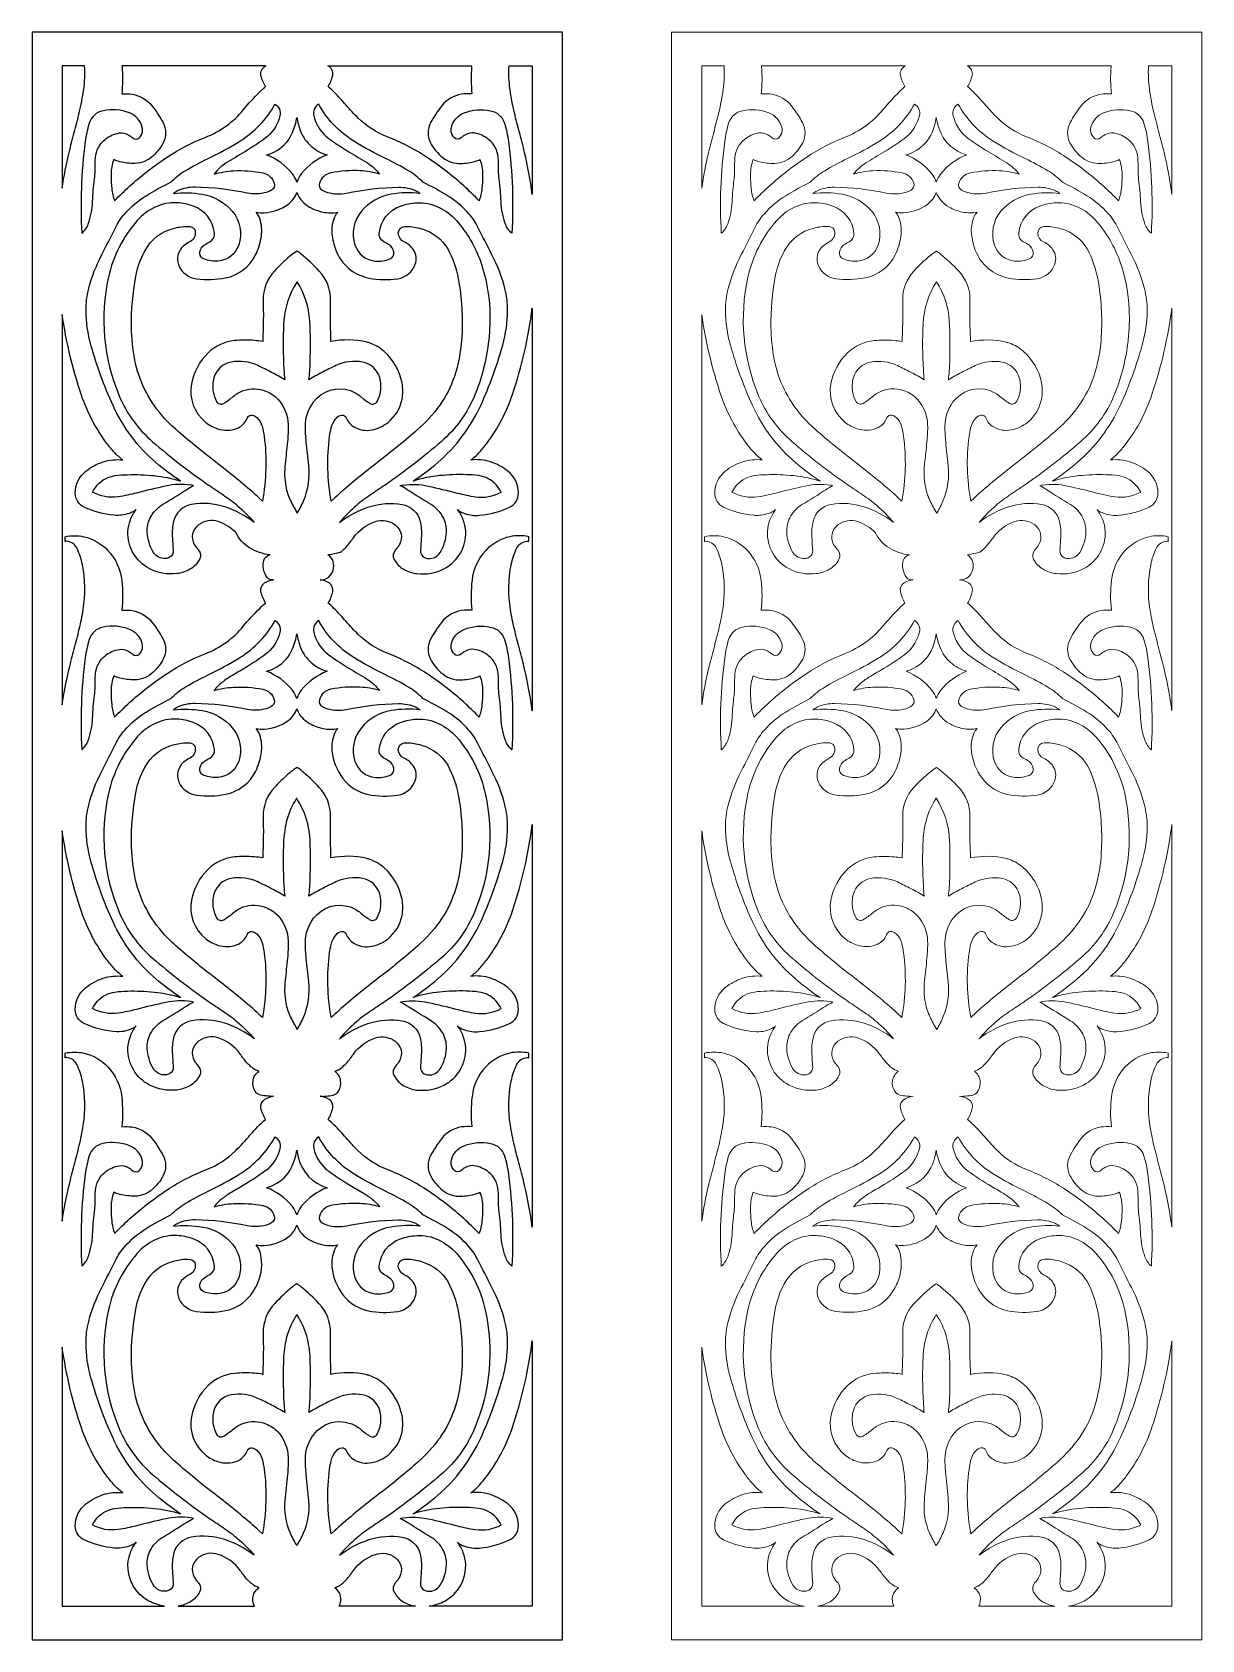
# Model space of a CAD drawing. Header units: centimetres. Extents: x -9.9 to 8.9, y -12.3 to 13.5.
import ezdxf

# ---------------------------------------------------------------- set-up
doc = ezdxf.new("R2010")
doc.units = ezdxf.units.CM
doc.header["$MEASUREMENT"] = 0

msp = doc.modelspace()

# ---------------------------------------------------------------- linework, layer by layer
at = {"color": 177}
for points, knots in [([(-1.36526, 13.52208), (-1.36526, 13.52208), (-1.36521, -12.30761), (-1.36521, -12.30761), (-1.36521, -12.30761), (-1.36521, -12.30761), (-9.88147, -12.30761), (-9.88147, -12.30761), (-9.88147, -12.30761), (-9.88147, -12.30761), (-9.88152, 13.52204), (-9.88152, 13.52204), (-9.88152, 13.52204), (-9.88152, 13.52204), (-1.36526, 13.52208), (-1.36526, 13.52208)], [0, 0, 0, 0, 0.2, 0.2, 0.2, 0.2, 0.4, 0.4, 0.4, 0.4, 0.6, 0.6, 0.6, 0.6, 1, 1, 1, 1]), ([(-9.3987, 11.01295), (-9.3987, 11.01295), (-9.3987, 12.98114), (-9.3987, 12.98114), (-9.3987, 12.98114), (-9.3987, 12.98114), (-9.0383, 12.98114), (-9.0383, 12.98114), (-9.0383, 12.98114), (-9.03138, 12.85402), (-9.03672, 12.72651), (-9.05421, 12.60041), (-9.05421, 12.60041), (-9.07168, 12.47448), (-9.09526, 12.3495), (-9.12491, 12.22592), (-9.12491, 12.22592), (-9.15115, 12.12035), (-9.17826, 12.01501), (-9.20615, 11.90987), (-9.20615, 11.90987), (-9.23449, 11.80315), (-9.26185, 11.6962), (-9.2883, 11.589), (-9.2883, 11.589), (-9.33348, 11.3987), (-9.37033, 11.20648), (-9.3987, 11.01295)], [0, 0, 0, 0, 0.125, 0.125, 0.125, 0.125, 0.25, 0.25, 0.25, 0.25, 0.375, 0.375, 0.375, 0.375, 0.5, 0.5, 0.5, 0.5, 0.625, 0.625, 0.625, 0.625, 0.75, 0.75, 0.75, 0.75, 1, 1, 1, 1]), ([(-6.12725, 12.98114), (-6.15443, 12.96667), (-6.17711, 12.94501), (-6.19281, 12.91852), (-6.19281, 12.91852), (-6.20876, 12.89157), (-6.21389, 12.85954), (-6.20708, 12.82896), (-6.20708, 12.82896), (-6.19275, 12.7645), (-6.16782, 12.70285), (-6.13332, 12.64652), (-6.13332, 12.64652), (-6.16468, 12.61862), (-6.19543, 12.59007), (-6.22552, 12.56083), (-6.22552, 12.56083), (-6.31867, 12.46955), (-6.40692, 12.3734), (-6.48995, 12.2728), (-6.48995, 12.2728), (-6.56949, 12.17642), (-6.66098, 12.0905), (-6.76221, 12.01714), (-6.76221, 12.01714), (-6.86731, 11.94091), (-6.98172, 11.87832), (-7.10261, 11.83092), (-7.10261, 11.83092), (-7.31612, 11.74718), (-7.52025, 11.64132), (-7.71176, 11.51507), (-7.71176, 11.51507), (-7.82702, 11.43909), (-7.9391, 11.3584), (-8.04773, 11.27321), (-8.04773, 11.27321), (-8.22825, 11.1317), (-8.39885, 10.97797), (-8.55837, 10.81315), (-8.55837, 10.81315), (-8.58084, 10.87638), (-8.59579, 10.94212), (-8.60291, 11.00889), (-8.60291, 11.00889), (-8.60997, 11.07546), (-8.61386, 11.14231), (-8.61455, 11.20928), (-8.61455, 11.20928), (-8.6154, 11.28979), (-8.60423, 11.36996), (-8.58146, 11.44715), (-8.58146, 11.44715), (-8.57855, 11.45693), (-8.57456, 11.46636), (-8.56953, 11.47525), (-8.56953, 11.47525), (-8.5478, 11.46388), (-8.52493, 11.45488), (-8.50126, 11.44842), (-8.50126, 11.44842), (-8.42449, 11.4274), (-8.34564, 11.41501), (-8.26611, 11.41146), (-8.26611, 11.41146), (-8.16, 11.40672), (-8.05583, 11.44046), (-7.97266, 11.50655), (-7.97266, 11.50655), (-7.89123, 11.57122), (-7.82442, 11.65231), (-7.77653, 11.74461), (-7.77653, 11.74461), (-7.72381, 11.84626), (-7.72486, 11.96732), (-7.77943, 12.06798), (-7.77943, 12.06798), (-7.83089, 12.16291), (-7.89021, 12.25336), (-7.95681, 12.33838), (-7.95681, 12.33838), (-8.03553, 12.43884), (-8.14959, 12.50534), (-8.27583, 12.52432), (-8.27583, 12.52432), (-8.33096, 12.53263), (-8.38692, 12.53423), (-8.44244, 12.52914), (-8.44244, 12.52914), (-8.42675, 12.67644), (-8.42517, 12.82489), (-8.43776, 12.9725), (-8.43776, 12.9725), (-8.43801, 12.97539), (-8.4383, 12.97825), (-8.43862, 12.98114), (-8.43862, 12.98114), (-8.43862, 12.98114), (-6.12725, 12.98114), (-6.12725, 12.98114)], [0, 0, 0, 0, 0.03846154, 0.03846154, 0.03846154, 0.03846154, 0.07692308, 0.07692308, 0.07692308, 0.07692308, 0.11538462, 0.11538462, 0.11538462, 0.11538462, 0.15384615, 0.15384615, 0.15384615, 0.15384615, 0.19230769, 0.19230769, 0.19230769, 0.19230769, 0.23076923, 0.23076923, 0.23076923, 0.23076923, 0.26923077, 0.26923077, 0.26923077, 0.26923077, 0.30769231, 0.30769231, 0.30769231, 0.30769231, 0.34615385, 0.34615385, 0.34615385, 0.34615385, 0.38461538, 0.38461538, 0.38461538, 0.38461538, 0.42307692, 0.42307692, 0.42307692, 0.42307692, 0.46153846, 0.46153846, 0.46153846, 0.46153846, 0.5, 0.5, 0.5, 0.5, 0.53846154, 0.53846154, 0.53846154, 0.53846154, 0.57692308, 0.57692308, 0.57692308, 0.57692308, 0.61538462, 0.61538462, 0.61538462, 0.61538462, 0.65384615, 0.65384615, 0.65384615, 0.65384615, 0.69230769, 0.69230769, 0.69230769, 0.69230769, 0.73076923, 0.73076923, 0.73076923, 0.73076923, 0.76923077, 0.76923077, 0.76923077, 0.76923077, 0.80769231, 0.80769231, 0.80769231, 0.80769231, 0.84615385, 0.84615385, 0.84615385, 0.84615385, 0.88461538, 0.88461538, 0.88461538, 0.88461538, 0.92307692, 0.92307692, 0.92307692, 0.92307692, 1, 1, 1, 1]), ([(-5.13292, 12.98114), (-5.10572, 12.96668), (-5.08302, 12.94498), (-5.06732, 12.9185), (-5.06732, 12.9185), (-5.05136, 12.89154), (-5.04626, 12.85948), (-5.05307, 12.82891), (-5.05307, 12.82891), (-5.06742, 12.76444), (-5.09237, 12.70279), (-5.12688, 12.64652), (-5.12688, 12.64652), (-5.09553, 12.61861), (-5.06476, 12.59007), (-5.03463, 12.56083), (-5.03463, 12.56083), (-4.9662, 12.49373), (-4.90072, 12.42355), (-4.83853, 12.35057), (-4.83853, 12.35057), (-4.77636, 12.27762), (-4.71108, 12.20732), (-4.64286, 12.13998), (-4.64286, 12.13998), (-4.51079, 12.00951), (-4.35337, 11.90768), (-4.18026, 11.84075), (-4.18026, 11.84075), (-3.95864, 11.75503), (-3.74681, 11.64583), (-3.54844, 11.51505), (-3.54844, 11.51505), (-3.4332, 11.43905), (-3.32108, 11.35838), (-3.21241, 11.27321), (-3.21241, 11.27321), (-3.03193, 11.1317), (-2.86134, 10.97797), (-2.70189, 10.81315), (-2.70189, 10.81315), (-2.67935, 10.87638), (-2.66436, 10.94209), (-2.65729, 11.00887), (-2.65729, 11.00887), (-2.65021, 11.07546), (-2.64634, 11.14231), (-2.64565, 11.20928), (-2.64565, 11.20928), (-2.64482, 11.28967), (-2.65591, 11.36973), (-2.67864, 11.44686), (-2.67864, 11.44686), (-2.68156, 11.45677), (-2.68555, 11.46627), (-2.69067, 11.47525), (-2.69067, 11.47525), (-2.71237, 11.46386), (-2.73527, 11.45487), (-2.75892, 11.4484), (-2.75892, 11.4484), (-2.83568, 11.4274), (-2.91454, 11.41501), (-2.99402, 11.41146), (-2.99402, 11.41146), (-3.10008, 11.4067), (-3.20436, 11.44051), (-3.28749, 11.50655), (-3.28749, 11.50655), (-3.36891, 11.57122), (-3.43576, 11.65234), (-3.48369, 11.74461), (-3.48369, 11.74461), (-3.53645, 11.84619), (-3.53532, 11.9674), (-3.48077, 12.06799), (-3.48077, 12.06799), (-3.42931, 12.16291), (-3.36996, 12.25335), (-3.30337, 12.33832), (-3.30337, 12.33832), (-3.22471, 12.43881), (-3.1105, 12.50534), (-2.98432, 12.52434), (-2.98432, 12.52434), (-2.92915, 12.53263), (-2.87319, 12.53423), (-2.81763, 12.52914), (-2.81763, 12.52914), (-2.83358, 12.67563), (-2.83524, 12.82337), (-2.82263, 12.97017), (-2.82263, 12.97017), (-2.8223, 12.97383), (-2.82194, 12.97749), (-2.82153, 12.98114), (-2.82153, 12.98114), (-2.82153, 12.98114), (-5.13292, 12.98114), (-5.13292, 12.98114)], [0, 0, 0, 0, 0.03846154, 0.03846154, 0.03846154, 0.03846154, 0.07692308, 0.07692308, 0.07692308, 0.07692308, 0.11538462, 0.11538462, 0.11538462, 0.11538462, 0.15384615, 0.15384615, 0.15384615, 0.15384615, 0.19230769, 0.19230769, 0.19230769, 0.19230769, 0.23076923, 0.23076923, 0.23076923, 0.23076923, 0.26923077, 0.26923077, 0.26923077, 0.26923077, 0.30769231, 0.30769231, 0.30769231, 0.30769231, 0.34615385, 0.34615385, 0.34615385, 0.34615385, 0.38461538, 0.38461538, 0.38461538, 0.38461538, 0.42307692, 0.42307692, 0.42307692, 0.42307692, 0.46153846, 0.46153846, 0.46153846, 0.46153846, 0.5, 0.5, 0.5, 0.5, 0.53846154, 0.53846154, 0.53846154, 0.53846154, 0.57692308, 0.57692308, 0.57692308, 0.57692308, 0.61538462, 0.61538462, 0.61538462, 0.61538462, 0.65384615, 0.65384615, 0.65384615, 0.65384615, 0.69230769, 0.69230769, 0.69230769, 0.69230769, 0.73076923, 0.73076923, 0.73076923, 0.73076923, 0.76923077, 0.76923077, 0.76923077, 0.76923077, 0.80769231, 0.80769231, 0.80769231, 0.80769231, 0.84615385, 0.84615385, 0.84615385, 0.84615385, 0.88461538, 0.88461538, 0.88461538, 0.88461538, 0.92307692, 0.92307692, 0.92307692, 0.92307692, 1, 1, 1, 1]), ([(-1.84806, 10.91631), (-1.84806, 10.91631), (-1.84806, 12.98114), (-1.84806, 12.98114), (-1.84806, 12.98114), (-1.84806, 12.98114), (-2.2219, 12.98114), (-2.2219, 12.98114), (-2.2219, 12.98114), (-2.22881, 12.854), (-2.22347, 12.72651), (-2.20598, 12.60041), (-2.20598, 12.60041), (-2.18852, 12.4745), (-2.16494, 12.34954), (-2.13531, 12.22592), (-2.13531, 12.22592), (-2.10904, 12.12037), (-2.08193, 12.01501), (-2.05402, 11.90987), (-2.05402, 11.90987), (-2.0257, 11.80315), (-1.99829, 11.6962), (-1.97181, 11.589), (-1.97181, 11.589), (-1.91915, 11.36704), (-1.87785, 11.14251), (-1.84806, 10.91631)], [0, 0, 0, 0, 0.125, 0.125, 0.125, 0.125, 0.25, 0.25, 0.25, 0.25, 0.375, 0.375, 0.375, 0.375, 0.5, 0.5, 0.5, 0.5, 0.625, 0.625, 0.625, 0.625, 0.75, 0.75, 0.75, 0.75, 1, 1, 1, 1]), ([(-9.08371, 10.29033), (-9.0974, 10.53322), (-9.10004, 10.77669), (-9.09162, 11.01981), (-9.09162, 11.01981), (-9.08156, 11.26902), (-9.06061, 11.51767), (-9.02884, 11.76504), (-9.02884, 11.76504), (-9.01603, 11.86453), (-8.9949, 11.96276), (-8.96566, 12.05868), (-8.96566, 12.05868), (-8.93428, 12.16173), (-8.84874, 12.23922), (-8.74311, 12.26041), (-8.74311, 12.26041), (-8.60079, 12.28895), (-8.45322, 12.2764), (-8.31775, 12.22427), (-8.31775, 12.22427), (-8.21717, 12.18561), (-8.1409, 12.10144), (-8.11217, 11.99761), (-8.11217, 11.99761), (-8.10237, 11.96219), (-8.10476, 11.92449), (-8.11887, 11.89057), (-8.11887, 11.89057), (-8.12893, 11.86653), (-8.14355, 11.84463), (-8.16194, 11.82611), (-8.16194, 11.82611), (-8.19036, 11.79753), (-8.23617, 11.79596), (-8.26654, 11.82253), (-8.26654, 11.82253), (-8.28893, 11.84207), (-8.31301, 11.85958), (-8.33855, 11.87482), (-8.33855, 11.87482), (-8.3812, 11.90037), (-8.43154, 11.90995), (-8.48065, 11.9019), (-8.48065, 11.9019), (-8.56492, 11.88805), (-8.64416, 11.85268), (-8.71075, 11.79918), (-8.71075, 11.79918), (-8.80035, 11.72719), (-8.85604, 11.62132), (-8.8645, 11.5067), (-8.8645, 11.5067), (-8.8696, 11.43773), (-8.87193, 11.36858), (-8.87149, 11.29944), (-8.87149, 11.29944), (-8.8712, 11.25319), (-8.87395, 11.20694), (-8.87977, 11.16106), (-8.87977, 11.16106), (-8.89509, 11.04013), (-8.90546, 10.91868), (-8.91086, 10.79691), (-8.91086, 10.79691), (-8.9163, 10.67454), (-8.94003, 10.55365), (-8.98135, 10.4383), (-8.98135, 10.4383), (-9.00187, 10.38087), (-9.0372, 10.32981), (-9.08371, 10.29033), (-9.08371, 10.29033), (-9.08371, 10.29033), (-9.08371, 10.29033), (-9.08371, 10.29033)], [0, 0, 0, 0, 0.05, 0.05, 0.05, 0.05, 0.1, 0.1, 0.1, 0.1, 0.15, 0.15, 0.15, 0.15, 0.2, 0.2, 0.2, 0.2, 0.25, 0.25, 0.25, 0.25, 0.3, 0.3, 0.3, 0.3, 0.35, 0.35, 0.35, 0.35, 0.4, 0.4, 0.4, 0.4, 0.45, 0.45, 0.45, 0.45, 0.5, 0.5, 0.5, 0.5, 0.55, 0.55, 0.55, 0.55, 0.6, 0.6, 0.6, 0.6, 0.65, 0.65, 0.65, 0.65, 0.7, 0.7, 0.7, 0.7, 0.75, 0.75, 0.75, 0.75, 0.8, 0.8, 0.8, 0.8, 0.85, 0.85, 0.85, 0.85, 0.9, 0.9, 0.9, 0.9, 1, 1, 1, 1]), ([(-5.98178, 12.36495), (-6.11421, 12.12155), (-6.30809, 11.91696), (-6.54397, 11.77157), (-6.54397, 11.77157), (-6.70981, 11.66937), (-6.88088, 11.57582), (-7.05642, 11.49137), (-7.05642, 11.49137), (-7.18132, 11.43127), (-7.30353, 11.36577), (-7.42276, 11.29508), (-7.42276, 11.29508), (-7.50841, 11.24428), (-7.58697, 11.18237), (-7.65628, 11.11085), (-7.65628, 11.11085), (-7.79097, 11.04578), (-7.92213, 10.97359), (-8.0492, 10.89462), (-8.0492, 10.89462), (-8.17684, 10.81529), (-8.29235, 10.71802), (-8.39224, 10.60575), (-8.39224, 10.60575), (-8.45292, 10.5375), (-8.50412, 10.46146), (-8.54449, 10.37958), (-8.54449, 10.37958), (-8.61586, 10.23489), (-8.68868, 10.09092), (-8.76291, 9.94765), (-8.76291, 9.94765), (-8.85303, 9.7738), (-8.92351, 9.59046), (-8.97304, 9.40096), (-8.97304, 9.40096), (-9.0028, 9.28714), (-9.0174, 9.16989), (-9.01644, 9.05223), (-9.01644, 9.05223), (-9.01489, 8.86305), (-8.98825, 8.67494), (-8.93719, 8.49278), (-8.93719, 8.49278), (-8.84433, 8.16154), (-8.72593, 7.83806), (-8.58305, 7.52515), (-8.58305, 7.52515), (-8.42192, 7.17233), (-8.1864, 6.8587), (-7.89246, 6.60565), (-7.89246, 6.60565), (-7.76751, 6.49811), (-7.63556, 6.39902), (-7.49743, 6.30903), (-7.49743, 6.30903), (-7.63497, 6.35349), (-7.77692, 6.38295), (-7.92074, 6.39685), (-7.92074, 6.39685), (-8.06435, 6.41074), (-8.20861, 6.41589), (-8.35282, 6.41228), (-8.35282, 6.41228), (-8.41919, 6.41065), (-8.48543, 6.40549), (-8.55128, 6.39688), (-8.55128, 6.39688), (-8.65956, 6.38272), (-8.7591, 6.33022), (-8.83192, 6.24882), (-8.83192, 6.24882), (-8.86364, 6.21334), (-8.89096, 6.17415), (-8.91323, 6.1321), (-8.91323, 6.1321), (-8.78673, 6.06177), (-8.64058, 6.0354), (-8.49754, 6.05722), (-8.49754, 6.05722), (-8.39914, 6.07216), (-8.30157, 6.09224), (-8.20529, 6.11732), (-8.20529, 6.11732), (-8.04996, 6.1578), (-7.89388, 6.1952), (-7.73712, 6.22949), (-7.73712, 6.22949), (-7.60499, 6.25838), (-7.46875, 6.26379), (-7.33474, 6.24547), (-7.33474, 6.24547), (-7.31986, 6.24345), (-7.3052, 6.24004), (-7.29095, 6.23529), (-7.29095, 6.23529), (-7.32927, 6.21581), (-7.36665, 6.1944), (-7.40286, 6.17119), (-7.40286, 6.17119), (-7.53011, 6.08958), (-7.65847, 6.00971), (-7.78789, 5.93167), (-7.78789, 5.93167), (-7.87213, 5.88084), (-7.94015, 5.80716), (-7.98408, 5.71913), (-7.98408, 5.71913), (-8.01945, 5.64828), (-8.03627, 5.56963), (-8.03298, 5.49052), (-8.03298, 5.49052), (-8.0282, 5.37498), (-7.99396, 5.26258), (-7.93341, 5.16401), (-7.93341, 5.16401), (-7.89235, 5.0972), (-7.81753, 5.05884), (-7.73927, 5.06468), (-7.73927, 5.06468), (-7.71638, 5.0664), (-7.69419, 5.07332), (-7.67436, 5.08493), (-7.67436, 5.08493), (-7.63572, 5.10762), (-7.61319, 5.15012), (-7.61613, 5.19483), (-7.61613, 5.19483), (-7.62117, 5.27125), (-7.62583, 5.34773), (-7.63011, 5.42422), (-7.63011, 5.42422), (-7.63461, 5.50389), (-7.62776, 5.58385), (-7.60993, 5.66166), (-7.60993, 5.66166), (-7.57752, 5.80302), (-7.46284, 5.91093), (-7.31977, 5.93482), (-7.31977, 5.93482), (-7.14206, 5.9645), (-6.95974, 5.95082), (-6.78841, 5.89499), (-6.78841, 5.89499), (-6.61826, 5.83949), (-6.45895, 5.75504), (-6.31758, 5.64537), (-6.31758, 5.64537), (-6.39969, 5.74424), (-6.49018, 5.83585), (-6.58807, 5.91916), (-6.58807, 5.91916), (-6.66003, 5.97969), (-6.73527, 6.03609), (-6.81355, 6.08809), (-6.81355, 6.08809), (-6.89175, 6.14009), (-6.96974, 6.19242), (-7.04745, 6.24514), (-7.04745, 6.24514), (-7.35975, 6.46125), (-7.66024, 6.69399), (-7.94761, 6.94227), (-7.94761, 6.94227), (-8.18089, 7.14383), (-8.36449, 7.39666), (-8.48394, 7.68084), (-8.48394, 7.68084), (-8.73687, 8.28237), (-8.79693, 8.94793), (-8.65602, 9.5851), (-8.65602, 9.5851), (-8.58134, 9.92279), (-8.42187, 10.23612), (-8.19282, 10.49523), (-8.19282, 10.49523), (-8.11299, 10.58554), (-8.01571, 10.65885), (-7.90689, 10.71069), (-7.90689, 10.71069), (-7.79752, 10.76282), (-7.67679, 10.78685), (-7.55579, 10.78062), (-7.55579, 10.78062), (-7.46603, 10.77595), (-7.37744, 10.75796), (-7.29299, 10.7272), (-7.29299, 10.7272), (-7.10685, 10.65946), (-6.9752, 10.49178), (-6.9533, 10.29489), (-6.9533, 10.29489), (-6.94692, 10.23754), (-6.97642, 10.18212), (-7.02751, 10.15533), (-7.02751, 10.15533), (-7.05716, 10.13977), (-7.08584, 10.12252), (-7.11347, 10.10363), (-7.11347, 10.10363), (-7.15113, 10.07788), (-7.17722, 10.03842), (-7.18619, 9.99368), (-7.18619, 9.99368), (-7.19593, 9.94489), (-7.16942, 9.89617), (-7.12312, 9.87795), (-7.12312, 9.87795), (-7.05013, 9.84921), (-6.97155, 9.83764), (-6.89338, 9.84416), (-6.89338, 9.84416), (-6.74193, 9.85684), (-6.61259, 9.95813), (-6.56414, 10.10215), (-6.56414, 10.10215), (-6.50154, 10.28825), (-6.54016, 10.49335), (-6.6663, 10.6438), (-6.6663, 10.6438), (-6.78811, 10.78913), (-6.95746, 10.88634), (-7.14437, 10.91817), (-7.14437, 10.91817), (-7.29903, 10.94448), (-7.45662, 10.94828), (-7.61235, 10.92934), (-7.61235, 10.92934), (-7.59212, 10.94737), (-7.56932, 10.9622), (-7.54467, 10.97338), (-7.54467, 10.97338), (-7.45686, 11.01323), (-7.36126, 11.03294), (-7.26486, 11.0312), (-7.26486, 11.0312), (-6.98371, 11.02611), (-6.70361, 10.99447), (-6.42841, 10.9367), (-6.42841, 10.9367), (-6.32617, 10.91525), (-6.22028, 10.91925), (-6.11997, 10.94841), (-6.11997, 10.94841), (-6.09083, 10.95685), (-6.06273, 10.96854), (-6.03619, 10.98325), (-6.03619, 10.98325), (-5.99708, 11.00494), (-5.97847, 11.05097), (-5.99167, 11.09371), (-5.99167, 11.09371), (-6.01813, 11.17943), (-6.0894, 11.24374), (-6.17743, 11.26111), (-6.17743, 11.26111), (-6.33203, 11.29163), (-6.48979, 11.30289), (-6.64718, 11.2946), (-6.64718, 11.2946), (-6.7532, 11.28899), (-6.85815, 11.27065), (-6.95976, 11.23995), (-6.95976, 11.23995), (-6.90619, 11.3119), (-6.8395, 11.37308), (-6.76324, 11.42027), (-6.76324, 11.42027), (-6.66534, 11.4809), (-6.56685, 11.54047), (-6.46777, 11.59904), (-6.46777, 11.59904), (-6.33994, 11.67589), (-6.21619, 11.7593), (-6.097, 11.84896), (-6.097, 11.84896), (-6.00036, 11.93723), (-5.9322, 12.05217), (-5.90115, 12.17933), (-5.90115, 12.17933), (-5.88335, 12.25232), (-5.91626, 12.32819), (-5.98178, 12.36495)], [0, 0, 0, 0, 0.01388889, 0.01388889, 0.01388889, 0.01388889, 0.02777778, 0.02777778, 0.02777778, 0.02777778, 0.04166667, 0.04166667, 0.04166667, 0.04166667, 0.05555556, 0.05555556, 0.05555556, 0.05555556, 0.06944444, 0.06944444, 0.06944444, 0.06944444, 0.08333333, 0.08333333, 0.08333333, 0.08333333, 0.09722222, 0.09722222, 0.09722222, 0.09722222, 0.11111111, 0.11111111, 0.11111111, 0.11111111, 0.125, 0.125, 0.125, 0.125, 0.13888889, 0.13888889, 0.13888889, 0.13888889, 0.15277778, 0.15277778, 0.15277778, 0.15277778, 0.16666667, 0.16666667, 0.16666667, 0.16666667, 0.18055556, 0.18055556, 0.18055556, 0.18055556, 0.19444444, 0.19444444, 0.19444444, 0.19444444, 0.20833333, 0.20833333, 0.20833333, 0.20833333, 0.22222222, 0.22222222, 0.22222222, 0.22222222, 0.23611111, 0.23611111, 0.23611111, 0.23611111, 0.25, 0.25, 0.25, 0.25, 0.26388889, 0.26388889, 0.26388889, 0.26388889, 0.27777778, 0.27777778, 0.27777778, 0.27777778, 0.29166667, 0.29166667, 0.29166667, 0.29166667, 0.30555556, 0.30555556, 0.30555556, 0.30555556, 0.31944444, 0.31944444, 0.31944444, 0.31944444, 0.33333333, 0.33333333, 0.33333333, 0.33333333, 0.34722222, 0.34722222, 0.34722222, 0.34722222, 0.36111111, 0.36111111, 0.36111111, 0.36111111, 0.375, 0.375, 0.375, 0.375, 0.38888889, 0.38888889, 0.38888889, 0.38888889, 0.40277778, 0.40277778, 0.40277778, 0.40277778, 0.41666667, 0.41666667, 0.41666667, 0.41666667, 0.43055556, 0.43055556, 0.43055556, 0.43055556, 0.44444444, 0.44444444, 0.44444444, 0.44444444, 0.45833333, 0.45833333, 0.45833333, 0.45833333, 0.47222222, 0.47222222, 0.47222222, 0.47222222, 0.48611111, 0.48611111, 0.48611111, 0.48611111, 0.5, 0.5, 0.5, 0.5, 0.51388889, 0.51388889, 0.51388889, 0.51388889, 0.52777778, 0.52777778, 0.52777778, 0.52777778, 0.54166667, 0.54166667, 0.54166667, 0.54166667, 0.55555556, 0.55555556, 0.55555556, 0.55555556, 0.56944444, 0.56944444, 0.56944444, 0.56944444, 0.58333333, 0.58333333, 0.58333333, 0.58333333, 0.59722222, 0.59722222, 0.59722222, 0.59722222, 0.61111111, 0.61111111, 0.61111111, 0.61111111, 0.625, 0.625, 0.625, 0.625, 0.63888889, 0.63888889, 0.63888889, 0.63888889, 0.65277778, 0.65277778, 0.65277778, 0.65277778, 0.66666667, 0.66666667, 0.66666667, 0.66666667, 0.68055556, 0.68055556, 0.68055556, 0.68055556, 0.69444444, 0.69444444, 0.69444444, 0.69444444, 0.70833333, 0.70833333, 0.70833333, 0.70833333, 0.72222222, 0.72222222, 0.72222222, 0.72222222, 0.73611111, 0.73611111, 0.73611111, 0.73611111, 0.75, 0.75, 0.75, 0.75, 0.76388889, 0.76388889, 0.76388889, 0.76388889, 0.77777778, 0.77777778, 0.77777778, 0.77777778, 0.79166667, 0.79166667, 0.79166667, 0.79166667, 0.80555556, 0.80555556, 0.80555556, 0.80555556, 0.81944444, 0.81944444, 0.81944444, 0.81944444, 0.83333333, 0.83333333, 0.83333333, 0.83333333, 0.84722222, 0.84722222, 0.84722222, 0.84722222, 0.86111111, 0.86111111, 0.86111111, 0.86111111, 0.875, 0.875, 0.875, 0.875, 0.88888889, 0.88888889, 0.88888889, 0.88888889, 0.90277778, 0.90277778, 0.90277778, 0.90277778, 0.91666667, 0.91666667, 0.91666667, 0.91666667, 0.93055556, 0.93055556, 0.93055556, 0.93055556, 0.94444444, 0.94444444, 0.94444444, 0.94444444, 0.95833333, 0.95833333, 0.95833333, 0.95833333, 0.97222222, 0.97222222, 0.97222222, 0.97222222, 1, 1, 1, 1]), ([(-5.63009, 11.1141), (-5.61417, 11.16223), (-5.58983, 11.2072), (-5.55826, 11.24687), (-5.55826, 11.24687), (-5.44994, 11.3828), (-5.3071, 11.48725), (-5.14477, 11.54933), (-5.14477, 11.54933), (-5.23921, 11.57747), (-5.32651, 11.62562), (-5.40076, 11.6905), (-5.40076, 11.6905), (-5.47516, 11.75545), (-5.53295, 11.83739), (-5.56927, 11.9293), (-5.56927, 11.9293), (-5.59771, 12.00131), (-5.61812, 12.07626), (-5.63009, 12.15276), (-5.63009, 12.15276), (-5.64311, 12.06949), (-5.66623, 11.98812), (-5.699, 11.91051), (-5.699, 11.91051), (-5.75015, 11.7893), (-5.83893, 11.68768), (-5.95213, 11.6207), (-5.95213, 11.6207), (-6.00346, 11.59031), (-6.0583, 11.56636), (-6.11546, 11.54933), (-6.11546, 11.54933), (-5.95304, 11.48725), (-5.81019, 11.38271), (-5.70188, 11.24668), (-5.70188, 11.24668), (-5.67035, 11.20706), (-5.64603, 11.16216), (-5.63009, 11.1141)], [0, 0, 0, 0, 0.09090909, 0.09090909, 0.09090909, 0.09090909, 0.18181818, 0.18181818, 0.18181818, 0.18181818, 0.27272727, 0.27272727, 0.27272727, 0.27272727, 0.36363636, 0.36363636, 0.36363636, 0.36363636, 0.45454545, 0.45454545, 0.45454545, 0.45454545, 0.54545455, 0.54545455, 0.54545455, 0.54545455, 0.63636364, 0.63636364, 0.63636364, 0.63636364, 0.72727273, 0.72727273, 0.72727273, 0.72727273, 0.81818182, 0.81818182, 0.81818182, 0.81818182, 1, 1, 1, 1]), ([(-5.27839, 12.36495), (-5.1459, 12.12149), (-4.95218, 11.91698), (-4.71621, 11.77157), (-4.71621, 11.77157), (-4.55039, 11.66937), (-4.37932, 11.57582), (-4.20378, 11.49137), (-4.20378, 11.49137), (-4.07885, 11.43127), (-3.9566, 11.36577), (-3.83735, 11.29505), (-3.83735, 11.29505), (-3.75171, 11.24428), (-3.67317, 11.18231), (-3.60382, 11.11085), (-3.60382, 11.11085), (-3.46914, 11.04578), (-3.33798, 10.97359), (-3.21095, 10.89462), (-3.21095, 10.89462), (-3.08334, 10.81529), (-2.9678, 10.71798), (-2.86793, 10.60575), (-2.86793, 10.60575), (-2.80726, 10.53753), (-2.75603, 10.46144), (-2.71564, 10.37957), (-2.71564, 10.37957), (-2.64417, 10.23462), (-2.57126, 10.09036), (-2.49691, 9.94688), (-2.49691, 9.94688), (-2.40693, 9.77328), (-2.33656, 9.59016), (-2.28708, 9.40096), (-2.28708, 9.40096), (-2.25734, 9.28714), (-2.24274, 9.16989), (-2.24374, 9.05223), (-2.24374, 9.05223), (-2.24533, 8.86291), (-2.27202, 8.67462), (-2.32315, 8.49234), (-2.32315, 8.49234), (-2.416, 8.16131), (-2.53436, 7.83794), (-2.67713, 7.52519), (-2.67713, 7.52519), (-2.83792, 7.17299), (-3.07313, 6.85962), (-3.36639, 6.60685), (-3.36639, 6.60685), (-3.49171, 6.49884), (-3.62416, 6.39934), (-3.76284, 6.30903), (-3.76284, 6.30903), (-3.62531, 6.35349), (-3.48334, 6.3829), (-3.33949, 6.39682), (-3.33949, 6.39682), (-3.19592, 6.41073), (-3.05163, 6.41589), (-2.90743, 6.41228), (-2.90743, 6.41228), (-2.84102, 6.41065), (-2.77476, 6.4055), (-2.7089, 6.3969), (-2.7089, 6.3969), (-2.60067, 6.38278), (-2.50103, 6.33021), (-2.42828, 6.24882), (-2.42828, 6.24882), (-2.39655, 6.21332), (-2.36924, 6.17412), (-2.34697, 6.1321), (-2.34697, 6.1321), (-2.47362, 6.06163), (-2.62022, 6.0353), (-2.76346, 6.05724), (-2.76346, 6.05724), (-2.86158, 6.07225), (-2.95882, 6.09232), (-3.05485, 6.11732), (-3.05485, 6.11732), (-3.21015, 6.1578), (-3.36625, 6.1952), (-3.52305, 6.2295), (-3.52305, 6.2295), (-3.65524, 6.25842), (-3.79144, 6.26383), (-3.92552, 6.24547), (-3.92552, 6.24547), (-3.94038, 6.24345), (-3.95503, 6.24004), (-3.96929, 6.23529), (-3.96929, 6.23529), (-3.93091, 6.21581), (-3.89355, 6.1944), (-3.85731, 6.17119), (-3.85731, 6.17119), (-3.73009, 6.08958), (-3.60175, 6.00973), (-3.47232, 5.93169), (-3.47232, 5.93169), (-3.3881, 5.8809), (-3.32002, 5.80714), (-3.27613, 5.71913), (-3.27613, 5.71913), (-3.24076, 5.64829), (-3.22393, 5.56963), (-3.2272, 5.49052), (-3.2272, 5.49052), (-3.23198, 5.37505), (-3.26623, 5.26271), (-3.32665, 5.16419), (-3.32665, 5.16419), (-3.36764, 5.09733), (-3.44261, 5.05891), (-3.52082, 5.06467), (-3.52082, 5.06467), (-3.54373, 5.06635), (-3.56596, 5.07329), (-3.58579, 5.08493), (-3.58579, 5.08493), (-3.62431, 5.10755), (-3.64683, 5.15001), (-3.64393, 5.19461), (-3.64393, 5.19461), (-3.63897, 5.27113), (-3.63434, 5.34765), (-3.63007, 5.42422), (-3.63007, 5.42422), (-3.62557, 5.50394), (-3.63236, 5.58388), (-3.65022, 5.66171), (-3.65022, 5.66171), (-3.68277, 5.80319), (-3.79726, 5.91103), (-3.94047, 5.93485), (-3.94047, 5.93485), (-4.11824, 5.96448), (-4.30046, 5.95084), (-4.47183, 5.89493), (-4.47183, 5.89493), (-4.64198, 5.83947), (-4.80121, 5.75505), (-4.94264, 5.64537), (-4.94264, 5.64537), (-4.8605, 5.74424), (-4.76995, 5.83585), (-4.67208, 5.91916), (-4.67208, 5.91916), (-4.60017, 5.97966), (-4.5249, 6.03608), (-4.44664, 6.08809), (-4.44664, 6.08809), (-4.36845, 6.14009), (-4.29049, 6.19242), (-4.21278, 6.24514), (-4.21278, 6.24514), (-3.90046, 6.46125), (-3.59998, 6.69394), (-3.31259, 6.94224), (-3.31259, 6.94224), (-3.07926, 7.14386), (-2.89571, 7.39655), (-2.77625, 7.68084), (-2.77625, 7.68084), (-2.71892, 7.81723), (-2.67165, 7.9576), (-2.63475, 8.1009), (-2.63475, 8.1009), (-2.55371, 8.41599), (-2.51912, 8.74117), (-2.53202, 9.06629), (-2.53202, 9.06629), (-2.54327, 9.32548), (-2.59206, 9.5816), (-2.67692, 9.82676), (-2.67692, 9.82676), (-2.76215, 10.07299), (-2.89481, 10.30004), (-3.06738, 10.49523), (-3.06738, 10.49523), (-3.14723, 10.58554), (-3.24446, 10.65882), (-3.35331, 10.71068), (-3.35331, 10.71068), (-3.46271, 10.76282), (-3.58333, 10.78685), (-3.70439, 10.78062), (-3.70439, 10.78062), (-3.79341, 10.776), (-3.88126, 10.75833), (-3.96513, 10.72812), (-3.96513, 10.72812), (-4.15241, 10.66061), (-4.285, 10.4927), (-4.30691, 10.29483), (-4.30691, 10.29483), (-4.31328, 10.23743), (-4.28384, 10.18206), (-4.23266, 10.15527), (-4.23266, 10.15527), (-4.20302, 10.13976), (-4.17431, 10.12249), (-4.14669, 10.10363), (-4.14669, 10.10363), (-4.10901, 10.07788), (-4.0829, 10.03842), (-4.07394, 9.99368), (-4.07394, 9.99368), (-4.06418, 9.94495), (-4.09084, 9.89617), (-4.13704, 9.87792), (-4.13704, 9.87792), (-4.21016, 9.84913), (-4.28899, 9.83761), (-4.36731, 9.84421), (-4.36731, 9.84421), (-4.51845, 9.85695), (-4.64765, 9.95842), (-4.69606, 10.10215), (-4.69606, 10.10215), (-4.75862, 10.28809), (-4.71986, 10.49338), (-4.59388, 10.6438), (-4.59388, 10.6438), (-4.47216, 10.78905), (-4.30263, 10.88632), (-4.11581, 10.91817), (-4.11581, 10.91817), (-3.96117, 10.94448), (-3.80352, 10.94825), (-3.6478, 10.92934), (-3.6478, 10.92934), (-3.6681, 10.94739), (-3.69103, 10.96229), (-3.71577, 10.97349), (-3.71577, 10.97349), (-3.80352, 11.01323), (-3.89896, 11.03294), (-3.99529, 11.0312), (-3.99529, 11.0312), (-4.2764, 11.02613), (-4.55635, 10.99448), (-4.83152, 10.9367), (-4.83152, 10.9367), (-4.93376, 10.91521), (-5.03978, 10.91925), (-5.14009, 10.94841), (-5.14009, 10.94841), (-5.16925, 10.95683), (-5.19736, 10.96852), (-5.22391, 10.98319), (-5.22391, 10.98319), (-5.26303, 11.00483), (-5.28165, 11.05096), (-5.26855, 11.09371), (-5.26855, 11.09371), (-5.24227, 11.17938), (-5.17094, 11.24373), (-5.08302, 11.26109), (-5.08302, 11.26109), (-4.92836, 11.29163), (-4.77047, 11.30289), (-4.61301, 11.2946), (-4.61301, 11.2946), (-4.50702, 11.28901), (-4.40208, 11.27067), (-4.30046, 11.23995), (-4.30046, 11.23995), (-4.35404, 11.3119), (-4.4207, 11.37303), (-4.49692, 11.42024), (-4.49692, 11.42024), (-4.59478, 11.4809), (-4.69331, 11.54047), (-4.79244, 11.59904), (-4.79244, 11.59904), (-4.92024, 11.67587), (-5.04398, 11.7593), (-5.16315, 11.84896), (-5.16315, 11.84896), (-5.25975, 11.93718), (-5.32795, 12.05223), (-5.359, 12.17933), (-5.359, 12.17933), (-5.37683, 12.25223), (-5.34383, 12.32816), (-5.27839, 12.36495)], [0, 0, 0, 0, 0.01351351, 0.01351351, 0.01351351, 0.01351351, 0.02702703, 0.02702703, 0.02702703, 0.02702703, 0.04054054, 0.04054054, 0.04054054, 0.04054054, 0.05405405, 0.05405405, 0.05405405, 0.05405405, 0.06756757, 0.06756757, 0.06756757, 0.06756757, 0.08108108, 0.08108108, 0.08108108, 0.08108108, 0.09459459, 0.09459459, 0.09459459, 0.09459459, 0.10810811, 0.10810811, 0.10810811, 0.10810811, 0.12162162, 0.12162162, 0.12162162, 0.12162162, 0.13513514, 0.13513514, 0.13513514, 0.13513514, 0.14864865, 0.14864865, 0.14864865, 0.14864865, 0.16216216, 0.16216216, 0.16216216, 0.16216216, 0.17567568, 0.17567568, 0.17567568, 0.17567568, 0.18918919, 0.18918919, 0.18918919, 0.18918919, 0.2027027, 0.2027027, 0.2027027, 0.2027027, 0.21621622, 0.21621622, 0.21621622, 0.21621622, 0.22972973, 0.22972973, 0.22972973, 0.22972973, 0.24324324, 0.24324324, 0.24324324, 0.24324324, 0.25675676, 0.25675676, 0.25675676, 0.25675676, 0.27027027, 0.27027027, 0.27027027, 0.27027027, 0.28378378, 0.28378378, 0.28378378, 0.28378378, 0.2972973, 0.2972973, 0.2972973, 0.2972973, 0.31081081, 0.31081081, 0.31081081, 0.31081081, 0.32432432, 0.32432432, 0.32432432, 0.32432432, 0.33783784, 0.33783784, 0.33783784, 0.33783784, 0.35135135, 0.35135135, 0.35135135, 0.35135135, 0.36486486, 0.36486486, 0.36486486, 0.36486486, 0.37837838, 0.37837838, 0.37837838, 0.37837838, 0.39189189, 0.39189189, 0.39189189, 0.39189189, 0.40540541, 0.40540541, 0.40540541, 0.40540541, 0.41891892, 0.41891892, 0.41891892, 0.41891892, 0.43243243, 0.43243243, 0.43243243, 0.43243243, 0.44594595, 0.44594595, 0.44594595, 0.44594595, 0.45945946, 0.45945946, 0.45945946, 0.45945946, 0.47297297, 0.47297297, 0.47297297, 0.47297297, 0.48648649, 0.48648649, 0.48648649, 0.48648649, 0.5, 0.5, 0.5, 0.5, 0.51351351, 0.51351351, 0.51351351, 0.51351351, 0.52702703, 0.52702703, 0.52702703, 0.52702703, 0.54054054, 0.54054054, 0.54054054, 0.54054054, 0.55405405, 0.55405405, 0.55405405, 0.55405405, 0.56756757, 0.56756757, 0.56756757, 0.56756757, 0.58108108, 0.58108108, 0.58108108, 0.58108108, 0.59459459, 0.59459459, 0.59459459, 0.59459459, 0.60810811, 0.60810811, 0.60810811, 0.60810811, 0.62162162, 0.62162162, 0.62162162, 0.62162162, 0.63513514, 0.63513514, 0.63513514, 0.63513514, 0.64864865, 0.64864865, 0.64864865, 0.64864865, 0.66216216, 0.66216216, 0.66216216, 0.66216216, 0.67567568, 0.67567568, 0.67567568, 0.67567568, 0.68918919, 0.68918919, 0.68918919, 0.68918919, 0.7027027, 0.7027027, 0.7027027, 0.7027027, 0.71621622, 0.71621622, 0.71621622, 0.71621622, 0.72972973, 0.72972973, 0.72972973, 0.72972973, 0.74324324, 0.74324324, 0.74324324, 0.74324324, 0.75675676, 0.75675676, 0.75675676, 0.75675676, 0.77027027, 0.77027027, 0.77027027, 0.77027027, 0.78378378, 0.78378378, 0.78378378, 0.78378378, 0.7972973, 0.7972973, 0.7972973, 0.7972973, 0.81081081, 0.81081081, 0.81081081, 0.81081081, 0.82432432, 0.82432432, 0.82432432, 0.82432432, 0.83783784, 0.83783784, 0.83783784, 0.83783784, 0.85135135, 0.85135135, 0.85135135, 0.85135135, 0.86486486, 0.86486486, 0.86486486, 0.86486486, 0.87837838, 0.87837838, 0.87837838, 0.87837838, 0.89189189, 0.89189189, 0.89189189, 0.89189189, 0.90540541, 0.90540541, 0.90540541, 0.90540541, 0.91891892, 0.91891892, 0.91891892, 0.91891892, 0.93243243, 0.93243243, 0.93243243, 0.93243243, 0.94594595, 0.94594595, 0.94594595, 0.94594595, 0.95945946, 0.95945946, 0.95945946, 0.95945946, 0.97297297, 0.97297297, 0.97297297, 0.97297297, 1, 1, 1, 1]), ([(-2.17643, 10.29033), (-2.16263, 10.53325), (-2.16006, 10.77667), (-2.16861, 11.01981), (-2.16861, 11.01981), (-2.17858, 11.26902), (-2.1995, 11.51765), (-2.23137, 11.76504), (-2.23137, 11.76504), (-2.24413, 11.86453), (-2.26525, 11.96278), (-2.29448, 12.05872), (-2.29448, 12.05872), (-2.32592, 12.16184), (-2.41134, 12.23932), (-2.51707, 12.26044), (-2.51707, 12.26044), (-2.65945, 12.28891), (-2.80693, 12.27638), (-2.94244, 12.22424), (-2.94244, 12.22424), (-3.04306, 12.18551), (-3.11929, 12.1015), (-3.14798, 11.99761), (-3.14798, 11.99761), (-3.15777, 11.96216), (-3.15542, 11.92449), (-3.1412, 11.89057), (-3.1412, 11.89057), (-3.13124, 11.8665), (-3.11663, 11.84463), (-3.09825, 11.82611), (-3.09825, 11.82611), (-3.06977, 11.79753), (-3.02402, 11.7959), (-2.99364, 11.82253), (-2.99364, 11.82253), (-2.97124, 11.84207), (-2.94713, 11.85958), (-2.9216, 11.87482), (-2.9216, 11.87482), (-2.87896, 11.90037), (-2.82858, 11.90995), (-2.77953, 11.9019), (-2.77953, 11.9019), (-2.69528, 11.88803), (-2.61606, 11.85266), (-2.54945, 11.79922), (-2.54945, 11.79922), (-2.45989, 11.72727), (-2.40419, 11.62129), (-2.3957, 11.50674), (-2.3957, 11.50674), (-2.39057, 11.43774), (-2.38823, 11.36861), (-2.38869, 11.29944), (-2.38869, 11.29944), (-2.38898, 11.25319), (-2.38618, 11.20694), (-2.38041, 11.16106), (-2.38041, 11.16106), (-2.36507, 11.04017), (-2.35468, 10.91866), (-2.34929, 10.79691), (-2.34929, 10.79691), (-2.34385, 10.67451), (-2.32011, 10.55367), (-2.27885, 10.4383), (-2.27885, 10.4383), (-2.25826, 10.38084), (-2.223, 10.32981), (-2.17643, 10.29033), (-2.17643, 10.29033), (-2.17643, 10.29033), (-2.17643, 10.29033), (-2.17643, 10.29033)], [0, 0, 0, 0, 0.05, 0.05, 0.05, 0.05, 0.1, 0.1, 0.1, 0.1, 0.15, 0.15, 0.15, 0.15, 0.2, 0.2, 0.2, 0.2, 0.25, 0.25, 0.25, 0.25, 0.3, 0.3, 0.3, 0.3, 0.35, 0.35, 0.35, 0.35, 0.4, 0.4, 0.4, 0.4, 0.45, 0.45, 0.45, 0.45, 0.5, 0.5, 0.5, 0.5, 0.55, 0.55, 0.55, 0.55, 0.6, 0.6, 0.6, 0.6, 0.65, 0.65, 0.65, 0.65, 0.7, 0.7, 0.7, 0.7, 0.75, 0.75, 0.75, 0.75, 0.8, 0.8, 0.8, 0.8, 0.85, 0.85, 0.85, 0.85, 0.9, 0.9, 0.9, 0.9, 1, 1, 1, 1]), ([(-5.6265, 10.00452), (-5.60411, 9.99005), (-5.58252, 9.97433), (-5.56189, 9.95736), (-5.56189, 9.95736), (-5.45883, 9.87274), (-5.36136, 9.78155), (-5.27012, 9.68434), (-5.27012, 9.68434), (-5.15115, 9.55771), (-5.08638, 9.38951), (-5.08961, 9.21584), (-5.08961, 9.21584), (-5.09176, 9.10097), (-5.09241, 8.98614), (-5.0916, 8.87131), (-5.0916, 8.87131), (-5.09054, 8.81752), (-5.08884, 8.76379), (-5.08655, 8.71005), (-5.08655, 8.71005), (-5.08426, 8.65678), (-5.08274, 8.60347), (-5.08197, 8.55015), (-5.08197, 8.55015), (-4.89153, 8.58857), (-4.69497, 8.5856), (-4.5057, 8.54151), (-4.5057, 8.54151), (-4.48821, 8.53742), (-4.47102, 8.53233), (-4.45414, 8.52622), (-4.45414, 8.52622), (-4.37171, 8.49644), (-4.29566, 8.45132), (-4.22998, 8.39329), (-4.22998, 8.39329), (-4.08064, 8.26138), (-3.97881, 8.08387), (-3.94025, 7.88838), (-3.94025, 7.88838), (-3.92305, 7.80117), (-3.92327, 7.71138), (-3.94092, 7.62425), (-3.94092, 7.62425), (-3.97049, 7.47822), (-4.04997, 7.34694), (-4.16562, 7.25301), (-4.16562, 7.25301), (-4.24186, 7.19189), (-4.33188, 7.15019), (-4.42782, 7.1315), (-4.42782, 7.1315), (-4.5255, 7.1125), (-4.62685, 7.12976), (-4.71274, 7.18), (-4.71274, 7.18), (-4.76924, 7.21307), (-4.81263, 7.26463), (-4.8355, 7.32597), (-4.8355, 7.32597), (-4.84649, 7.35543), (-4.87644, 7.37326), (-4.9076, 7.36887), (-4.9076, 7.36887), (-4.94393, 7.36372), (-4.97706, 7.34539), (-5.00071, 7.31733), (-5.00071, 7.31733), (-5.03852, 7.27244), (-5.06536, 7.2194), (-5.0791, 7.16232), (-5.0791, 7.16232), (-5.08979, 7.11792), (-5.09827, 7.07302), (-5.10452, 7.02776), (-5.10452, 7.02776), (-5.14943, 6.68187), (-5.14043, 6.33122), (-5.07764, 5.98813), (-5.07764, 5.98813), (-5.07764, 5.98813), (-5.01937, 6.04196), (-5.01937, 6.04196), (-5.01937, 6.04196), (-5.01937, 6.04196), (-4.99023, 6.06886), (-4.99023, 6.06886), (-4.99023, 6.06886), (-4.99023, 6.06886), (-4.96111, 6.09574), (-4.96111, 6.09574), (-4.96111, 6.09574), (-4.75383, 6.27672), (-4.5408, 6.45095), (-4.32228, 6.61811), (-4.32228, 6.61811), (-4.10375, 6.78531), (-3.89094, 6.95981), (-3.68418, 7.14136), (-3.68418, 7.14136), (-3.55348, 7.25614), (-3.43659, 7.38562), (-3.33578, 7.52734), (-3.33578, 7.52734), (-3.23475, 7.66937), (-3.15531, 7.8255), (-3.10002, 7.9908), (-3.10002, 7.9908), (-3.03668, 8.18016), (-2.99752, 8.37675), (-2.98348, 8.57594), (-2.98348, 8.57594), (-2.96175, 8.88422), (-2.97584, 9.19393), (-3.02546, 9.49896), (-3.02546, 9.49896), (-3.0528, 9.66704), (-3.10353, 9.83045), (-3.17611, 9.98451), (-3.17611, 9.98451), (-3.25099, 10.14326), (-3.38282, 10.26793), (-3.54553, 10.33372), (-3.54553, 10.33372), (-3.61935, 10.36354), (-3.69653, 10.38426), (-3.77535, 10.39536), (-3.77535, 10.39536), (-3.81639, 10.40112), (-3.85788, 10.40311), (-3.89923, 10.40126), (-3.89923, 10.40126), (-3.95761, 10.39858), (-4.00281, 10.34931), (-4.00023, 10.29097), (-4.00023, 10.29097), (-3.99761, 10.23061), (-3.96149, 10.17684), (-3.9066, 10.1517), (-3.9066, 10.1517), (-3.84615, 10.12399), (-3.79443, 10.08023), (-3.75707, 10.02523), (-3.75707, 10.02523), (-3.71098, 9.95748), (-3.6999, 9.87179), (-3.72714, 9.79453), (-3.72714, 9.79453), (-3.77077, 9.67075), (-3.87913, 9.581), (-4.00883, 9.56101), (-4.00883, 9.56101), (-4.16251, 9.53735), (-4.31917, 9.54059), (-4.4717, 9.57053), (-4.4717, 9.57053), (-4.71513, 9.61824), (-4.91651, 9.78887), (-5.00383, 10.02101), (-5.00383, 10.02101), (-5.03557, 10.10549), (-5.05631, 10.19374), (-5.06548, 10.28349), (-5.06548, 10.28349), (-5.07476, 10.37429), (-5.06105, 10.46603), (-5.02562, 10.55015), (-5.02562, 10.55015), (-5.01338, 10.57923), (-4.99616, 10.60597), (-4.97472, 10.62915), (-4.97472, 10.62915), (-5.05166, 10.61482), (-5.13063, 10.61561), (-5.2073, 10.63147), (-5.2073, 10.63147), (-5.28367, 10.64724), (-5.35718, 10.67462), (-5.42527, 10.71261), (-5.42527, 10.71261), (-5.47166, 10.73854), (-5.51361, 10.77174), (-5.5495, 10.81094), (-5.5495, 10.81094), (-5.58555, 10.85033), (-5.61298, 10.89679), (-5.63009, 10.94737), (-5.63009, 10.94737), (-5.6564, 10.86965), (-5.70646, 10.80212), (-5.77316, 10.75432), (-5.77316, 10.75432), (-5.88446, 10.67451), (-6.01632, 10.62811), (-6.15308, 10.6206), (-6.15308, 10.6206), (-6.19738, 10.61818), (-6.2418, 10.62104), (-6.28543, 10.62915), (-6.28543, 10.62915), (-6.25917, 10.60069), (-6.23907, 10.56709), (-6.22642, 10.5305), (-6.22642, 10.5305), (-6.19386, 10.43633), (-6.18474, 10.33565), (-6.19981, 10.23716), (-6.19981, 10.23716), (-6.2154, 10.13536), (-6.24638, 10.03648), (-6.29169, 9.94399), (-6.29169, 9.94399), (-6.38588, 9.75163), (-6.56517, 9.61455), (-6.77546, 9.57391), (-6.77546, 9.57391), (-6.92915, 9.54422), (-7.08663, 9.53928), (-7.24188, 9.5592), (-7.24188, 9.5592), (-7.36578, 9.5751), (-7.4725, 9.65459), (-7.52334, 9.76868), (-7.52334, 9.76868), (-7.57274, 9.87953), (-7.54215, 10.00983), (-7.44874, 10.08726), (-7.44874, 10.08726), (-7.41486, 10.11533), (-7.37829, 10.13995), (-7.33956, 10.1608), (-7.33956, 10.1608), (-7.27866, 10.19356), (-7.24796, 10.26354), (-7.26519, 10.33049), (-7.26519, 10.33049), (-7.27467, 10.36733), (-7.30609, 10.39436), (-7.34394, 10.39815), (-7.34394, 10.39815), (-7.39084, 10.40286), (-7.43817, 10.40192), (-7.48483, 10.39536), (-7.48483, 10.39536), (-7.52079, 10.39029), (-7.55648, 10.38357), (-7.59182, 10.37517), (-7.59182, 10.37517), (-7.79746, 10.32624), (-7.97229, 10.19192), (-8.07236, 10.00577), (-8.07236, 10.00577), (-8.14136, 9.87748), (-8.19002, 9.73936), (-8.21662, 9.59615), (-8.21662, 9.59615), (-8.26636, 9.3286), (-8.28982, 9.05688), (-8.28669, 8.78475), (-8.28669, 8.78475), (-8.28462, 8.60725), (-8.26636, 8.43031), (-8.23212, 8.25613), (-8.23212, 8.25613), (-8.16787, 7.92942), (-8.02043, 7.62502), (-7.80387, 7.37209), (-7.80387, 7.37209), (-7.73349, 7.28984), (-7.65733, 7.21275), (-7.57599, 7.14136), (-7.57599, 7.14136), (-7.36923, 6.95983), (-7.15641, 6.78531), (-6.9379, 6.61813), (-6.9379, 6.61813), (-6.71939, 6.45095), (-6.50634, 6.27672), (-6.29909, 6.09576), (-6.29909, 6.09576), (-6.29909, 6.09576), (-6.26994, 6.06886), (-6.26994, 6.06886), (-6.26994, 6.06886), (-6.26994, 6.06886), (-6.24083, 6.04196), (-6.24083, 6.04196), (-6.24083, 6.04196), (-6.24083, 6.04196), (-6.18256, 5.98813), (-6.18256, 5.98813), (-6.18256, 5.98813), (-6.11981, 6.33122), (-6.11073, 6.68187), (-6.15568, 7.02776), (-6.15568, 7.02776), (-6.16318, 7.08221), (-6.17413, 7.13612), (-6.18843, 7.18919), (-6.18843, 7.18919), (-6.20293, 7.24325), (-6.23215, 7.2922), (-6.27284, 7.33062), (-6.27284, 7.33062), (-6.29372, 7.35034), (-6.3199, 7.36356), (-6.34819, 7.36864), (-6.34819, 7.36864), (-6.37917, 7.3742), (-6.40993, 7.35788), (-6.42266, 7.32906), (-6.42266, 7.32906), (-6.42962, 7.31327), (-6.43739, 7.29785), (-6.44587, 7.28284), (-6.44587, 7.28284), (-6.47839, 7.22568), (-6.52963, 7.18149), (-6.59093, 7.15773), (-6.59093, 7.15773), (-6.69047, 7.11917), (-6.80035, 7.11613), (-6.90188, 7.14906), (-6.90188, 7.14906), (-6.97187, 7.17176), (-7.03716, 7.20699), (-7.09459, 7.25301), (-7.09459, 7.25301), (-7.27795, 7.40175), (-7.36547, 7.63898), (-7.32291, 7.8712), (-7.32291, 7.8712), (-7.28797, 8.06173), (-7.19415, 8.23663), (-7.05479, 8.37116), (-7.05479, 8.37116), (-6.93921, 8.48276), (-6.78882, 8.55157), (-6.62879, 8.56614), (-6.62879, 8.56614), (-6.52257, 8.57581), (-6.41574, 8.57656), (-6.3094, 8.56837), (-6.3094, 8.56837), (-6.26532, 8.56499), (-6.22148, 8.55889), (-6.17813, 8.55015), (-6.17813, 8.55015), (-6.17741, 8.60347), (-6.1759, 8.65678), (-6.17363, 8.71005), (-6.17363, 8.71005), (-6.17134, 8.76379), (-6.16967, 8.81752), (-6.16858, 8.87131), (-6.16858, 8.87131), (-6.16776, 8.98629), (-6.16838, 9.10131), (-6.17047, 9.21631), (-6.17047, 9.21631), (-6.17363, 9.38983), (-6.10885, 9.55781), (-5.99008, 9.68434), (-5.99008, 9.68434), (-5.9347, 9.74332), (-5.87733, 9.80042), (-5.81809, 9.85553), (-5.81809, 9.85553), (-5.75875, 9.91072), (-5.69462, 9.96059), (-5.6265, 10.00452)], [0, 0, 0, 0, 0.0106383, 0.0106383, 0.0106383, 0.0106383, 0.0212766, 0.0212766, 0.0212766, 0.0212766, 0.03191489, 0.03191489, 0.03191489, 0.03191489, 0.04255319, 0.04255319, 0.04255319, 0.04255319, 0.05319149, 0.05319149, 0.05319149, 0.05319149, 0.06382979, 0.06382979, 0.06382979, 0.06382979, 0.07446809, 0.07446809, 0.07446809, 0.07446809, 0.08510638, 0.08510638, 0.08510638, 0.08510638, 0.09574468, 0.09574468, 0.09574468, 0.09574468, 0.10638298, 0.10638298, 0.10638298, 0.10638298, 0.11702128, 0.11702128, 0.11702128, 0.11702128, 0.12765957, 0.12765957, 0.12765957, 0.12765957, 0.13829787, 0.13829787, 0.13829787, 0.13829787, 0.14893617, 0.14893617, 0.14893617, 0.14893617, 0.15957447, 0.15957447, 0.15957447, 0.15957447, 0.17021277, 0.17021277, 0.17021277, 0.17021277, 0.18085106, 0.18085106, 0.18085106, 0.18085106, 0.19148936, 0.19148936, 0.19148936, 0.19148936, 0.20212766, 0.20212766, 0.20212766, 0.20212766, 0.21276596, 0.21276596, 0.21276596, 0.21276596, 0.22340426, 0.22340426, 0.22340426, 0.22340426, 0.23404255, 0.23404255, 0.23404255, 0.23404255, 0.24468085, 0.24468085, 0.24468085, 0.24468085, 0.25531915, 0.25531915, 0.25531915, 0.25531915, 0.26595745, 0.26595745, 0.26595745, 0.26595745, 0.27659574, 0.27659574, 0.27659574, 0.27659574, 0.28723404, 0.28723404, 0.28723404, 0.28723404, 0.29787234, 0.29787234, 0.29787234, 0.29787234, 0.30851064, 0.30851064, 0.30851064, 0.30851064, 0.31914894, 0.31914894, 0.31914894, 0.31914894, 0.32978723, 0.32978723, 0.32978723, 0.32978723, 0.34042553, 0.34042553, 0.34042553, 0.34042553, 0.35106383, 0.35106383, 0.35106383, 0.35106383, 0.36170213, 0.36170213, 0.36170213, 0.36170213, 0.37234043, 0.37234043, 0.37234043, 0.37234043, 0.38297872, 0.38297872, 0.38297872, 0.38297872, 0.39361702, 0.39361702, 0.39361702, 0.39361702, 0.40425532, 0.40425532, 0.40425532, 0.40425532, 0.41489362, 0.41489362, 0.41489362, 0.41489362, 0.42553191, 0.42553191, 0.42553191, 0.42553191, 0.43617021, 0.43617021, 0.43617021, 0.43617021, 0.44680851, 0.44680851, 0.44680851, 0.44680851, 0.45744681, 0.45744681, 0.45744681, 0.45744681, 0.46808511, 0.46808511, 0.46808511, 0.46808511, 0.4787234, 0.4787234, 0.4787234, 0.4787234, 0.4893617, 0.4893617, 0.4893617, 0.4893617, 0.5, 0.5, 0.5, 0.5, 0.5106383, 0.5106383, 0.5106383, 0.5106383, 0.5212766, 0.5212766, 0.5212766, 0.5212766, 0.53191489, 0.53191489, 0.53191489, 0.53191489, 0.54255319, 0.54255319, 0.54255319, 0.54255319, 0.55319149, 0.55319149, 0.55319149, 0.55319149, 0.56382979, 0.56382979, 0.56382979, 0.56382979, 0.57446809, 0.57446809, 0.57446809, 0.57446809, 0.58510638, 0.58510638, 0.58510638, 0.58510638, 0.59574468, 0.59574468, 0.59574468, 0.59574468, 0.60638298, 0.60638298, 0.60638298, 0.60638298, 0.61702128, 0.61702128, 0.61702128, 0.61702128, 0.62765957, 0.62765957, 0.62765957, 0.62765957, 0.63829787, 0.63829787, 0.63829787, 0.63829787, 0.64893617, 0.64893617, 0.64893617, 0.64893617, 0.65957447, 0.65957447, 0.65957447, 0.65957447, 0.67021277, 0.67021277, 0.67021277, 0.67021277, 0.68085106, 0.68085106, 0.68085106, 0.68085106, 0.69148936, 0.69148936, 0.69148936, 0.69148936, 0.70212766, 0.70212766, 0.70212766, 0.70212766, 0.71276596, 0.71276596, 0.71276596, 0.71276596, 0.72340426, 0.72340426, 0.72340426, 0.72340426, 0.73404255, 0.73404255, 0.73404255, 0.73404255, 0.74468085, 0.74468085, 0.74468085, 0.74468085, 0.75531915, 0.75531915, 0.75531915, 0.75531915, 0.76595745, 0.76595745, 0.76595745, 0.76595745, 0.77659574, 0.77659574, 0.77659574, 0.77659574, 0.78723404, 0.78723404, 0.78723404, 0.78723404, 0.79787234, 0.79787234, 0.79787234, 0.79787234, 0.80851064, 0.80851064, 0.80851064, 0.80851064, 0.81914894, 0.81914894, 0.81914894, 0.81914894, 0.82978723, 0.82978723, 0.82978723, 0.82978723, 0.84042553, 0.84042553, 0.84042553, 0.84042553, 0.85106383, 0.85106383, 0.85106383, 0.85106383, 0.86170213, 0.86170213, 0.86170213, 0.86170213, 0.87234043, 0.87234043, 0.87234043, 0.87234043, 0.88297872, 0.88297872, 0.88297872, 0.88297872, 0.89361702, 0.89361702, 0.89361702, 0.89361702, 0.90425532, 0.90425532, 0.90425532, 0.90425532, 0.91489362, 0.91489362, 0.91489362, 0.91489362, 0.92553191, 0.92553191, 0.92553191, 0.92553191, 0.93617021, 0.93617021, 0.93617021, 0.93617021, 0.94680851, 0.94680851, 0.94680851, 0.94680851, 0.95744681, 0.95744681, 0.95744681, 0.95744681, 0.96808511, 0.96808511, 0.96808511, 0.96808511, 0.9787234, 0.9787234, 0.9787234, 0.9787234, 1, 1, 1, 1]), ([(-5.62338, 5.79644), (-5.66449, 5.86252), (-5.70182, 5.93083), (-5.73519, 6.00116), (-5.73519, 6.00116), (-5.76869, 6.07166), (-5.79266, 6.14635), (-5.80653, 6.22318), (-5.80653, 6.22318), (-5.82796, 6.34192), (-5.83211, 6.4632), (-5.81884, 6.58312), (-5.81884, 6.58312), (-5.80565, 6.70242), (-5.7929, 6.8218), (-5.7806, 6.9412), (-5.7806, 6.9412), (-5.7712, 7.03191), (-5.76738, 7.1231), (-5.76917, 7.21426), (-5.76917, 7.21426), (-5.77216, 7.36795), (-5.83227, 7.51486), (-5.93792, 7.62651), (-5.93792, 7.62651), (-5.99077, 7.68236), (-6.05516, 7.72604), (-6.1266, 7.75444), (-6.1266, 7.75444), (-6.24282, 7.80065), (-6.37168, 7.80372), (-6.48998, 7.76311), (-6.48998, 7.76311), (-6.54925, 7.74164), (-6.60423, 7.7098), (-6.65232, 7.669), (-6.65232, 7.669), (-6.70001, 7.6285), (-6.75073, 7.59154), (-6.8039, 7.55848), (-6.8039, 7.55848), (-6.823, 7.54658), (-6.84611, 7.54303), (-6.86792, 7.54862), (-6.86792, 7.54862), (-6.88973, 7.5542), (-6.9083, 7.56857), (-6.91935, 7.58818), (-6.91935, 7.58818), (-6.94672, 7.6371), (-6.96537, 7.69042), (-6.97443, 7.74572), (-6.97443, 7.74572), (-6.98659, 7.81997), (-6.98244, 7.896), (-6.96236, 7.96848), (-6.96236, 7.96848), (-6.92631, 8.09841), (-6.81914, 8.19636), (-6.68656, 8.22083), (-6.68656, 8.22083), (-6.54062, 8.24775), (-6.38989, 8.22804), (-6.25573, 8.16458), (-6.25573, 8.16458), (-6.18207, 8.12975), (-6.10897, 8.09373), (-6.03647, 8.05658), (-6.03647, 8.05658), (-5.9639, 8.01943), (-5.89297, 7.97922), (-5.8238, 7.93606), (-5.8238, 7.93606), (-5.82998, 7.99021), (-5.83475, 8.04452), (-5.83812, 8.09893), (-5.83812, 8.09893), (-5.85324, 8.34497), (-5.8546, 8.5917), (-5.84218, 8.83789), (-5.84218, 8.83789), (-5.84211, 8.83909), (-5.84205, 8.84031), (-5.84199, 8.8415), (-5.84199, 8.8415), (-5.83169, 9.07982), (-5.75727, 9.31099), (-5.62671, 9.51061), (-5.62671, 9.51061), (-5.50488, 9.32259), (-5.43449, 9.1058), (-5.42259, 8.88205), (-5.42259, 8.88205), (-5.41091, 8.66198), (-5.40858, 8.4415), (-5.4156, 8.22122), (-5.4156, 8.22122), (-5.41864, 8.12592), (-5.42556, 8.03081), (-5.43632, 7.93606), (-5.43632, 7.93606), (-5.36721, 7.97922), (-5.29626, 8.01943), (-5.22373, 8.05658), (-5.22373, 8.05658), (-5.15126, 8.09373), (-5.07815, 8.12975), (-5.00452, 8.16458), (-5.00452, 8.16458), (-4.87037, 8.22804), (-4.71962, 8.24775), (-4.57367, 8.22088), (-4.57367, 8.22088), (-4.44105, 8.19647), (-4.33394, 8.09839), (-4.29787, 7.96845), (-4.29787, 7.96845), (-4.27776, 7.896), (-4.27362, 7.81997), (-4.28574, 7.74572), (-4.28574, 7.74572), (-4.29477, 7.69042), (-4.31343, 7.6371), (-4.34083, 7.58818), (-4.34083, 7.58818), (-4.35181, 7.56855), (-4.37035, 7.55428), (-4.39214, 7.54862), (-4.39214, 7.54862), (-4.41393, 7.54303), (-4.43716, 7.5466), (-4.45627, 7.55848), (-4.45627, 7.55848), (-4.50946, 7.59154), (-4.56012, 7.6285), (-4.60786, 7.669), (-4.60786, 7.669), (-4.65595, 7.7098), (-4.7109, 7.74164), (-4.77019, 7.76311), (-4.77019, 7.76311), (-4.98642, 7.83724), (-5.22558, 7.76351), (-5.36217, 7.58018), (-5.36217, 7.58018), (-5.44628, 7.4674), (-5.49186, 7.3306), (-5.49216, 7.18989), (-5.49216, 7.18989), (-5.49232, 7.1068), (-5.48815, 7.02378), (-5.4796, 6.94118), (-5.4796, 6.94118), (-5.46645, 6.81418), (-5.45298, 6.68724), (-5.43917, 6.56034), (-5.43917, 6.56034), (-5.41852, 6.3705), (-5.44572, 6.17842), (-5.51824, 6.00177), (-5.51824, 6.00177), (-5.54748, 5.93052), (-5.58267, 5.86184), (-5.62338, 5.79644)], [0, 0, 0, 0, 0.02380952, 0.02380952, 0.02380952, 0.02380952, 0.04761905, 0.04761905, 0.04761905, 0.04761905, 0.07142857, 0.07142857, 0.07142857, 0.07142857, 0.0952381, 0.0952381, 0.0952381, 0.0952381, 0.11904762, 0.11904762, 0.11904762, 0.11904762, 0.14285714, 0.14285714, 0.14285714, 0.14285714, 0.16666667, 0.16666667, 0.16666667, 0.16666667, 0.19047619, 0.19047619, 0.19047619, 0.19047619, 0.21428571, 0.21428571, 0.21428571, 0.21428571, 0.23809524, 0.23809524, 0.23809524, 0.23809524, 0.26190476, 0.26190476, 0.26190476, 0.26190476, 0.28571429, 0.28571429, 0.28571429, 0.28571429, 0.30952381, 0.30952381, 0.30952381, 0.30952381, 0.33333333, 0.33333333, 0.33333333, 0.33333333, 0.35714286, 0.35714286, 0.35714286, 0.35714286, 0.38095238, 0.38095238, 0.38095238, 0.38095238, 0.4047619, 0.4047619, 0.4047619, 0.4047619, 0.42857143, 0.42857143, 0.42857143, 0.42857143, 0.45238095, 0.45238095, 0.45238095, 0.45238095, 0.47619048, 0.47619048, 0.47619048, 0.47619048, 0.5, 0.5, 0.5, 0.5, 0.52380952, 0.52380952, 0.52380952, 0.52380952, 0.54761905, 0.54761905, 0.54761905, 0.54761905, 0.57142857, 0.57142857, 0.57142857, 0.57142857, 0.5952381, 0.5952381, 0.5952381, 0.5952381, 0.61904762, 0.61904762, 0.61904762, 0.61904762, 0.64285714, 0.64285714, 0.64285714, 0.64285714, 0.66666667, 0.66666667, 0.66666667, 0.66666667, 0.69047619, 0.69047619, 0.69047619, 0.69047619, 0.71428571, 0.71428571, 0.71428571, 0.71428571, 0.73809524, 0.73809524, 0.73809524, 0.73809524, 0.76190476, 0.76190476, 0.76190476, 0.76190476, 0.78571429, 0.78571429, 0.78571429, 0.78571429, 0.80952381, 0.80952381, 0.80952381, 0.80952381, 0.83333333, 0.83333333, 0.83333333, 0.83333333, 0.85714286, 0.85714286, 0.85714286, 0.85714286, 0.88095238, 0.88095238, 0.88095238, 0.88095238, 0.9047619, 0.9047619, 0.9047619, 0.9047619, 0.92857143, 0.92857143, 0.92857143, 0.92857143, 0.95238095, 0.95238095, 0.95238095, 0.95238095, 1, 1, 1, 1]), ([(-1.84806, 9.08821), (-1.90866, 8.61592), (-2.01554, 8.15062), (-2.16722, 7.69927), (-2.16722, 7.69927), (-2.262, 7.41713), (-2.40138, 7.15192), (-2.57995, 6.91384), (-2.57995, 6.91384), (-2.61683, 6.86473), (-2.65604, 6.81745), (-2.69755, 6.77213), (-2.69755, 6.77213), (-2.73909, 6.72674), (-2.78499, 6.68556), (-2.83457, 6.64913), (-2.83457, 6.64913), (-2.72846, 6.66161), (-2.62085, 6.65099), (-2.51918, 6.61809), (-2.51918, 6.61809), (-2.41789, 6.58526), (-2.3233, 6.53449), (-2.23994, 6.46821), (-2.23994, 6.46821), (-2.13256, 6.38283), (-2.07014, 6.25285), (-2.07056, 6.11565), (-2.07056, 6.11565), (-2.07082, 6.01938), (-2.12647, 5.93176), (-2.21349, 5.89056), (-2.21349, 5.89056), (-2.36463, 5.81901), (-2.52733, 5.77477), (-2.6939, 5.75996), (-2.6939, 5.75996), (-2.77576, 5.75267), (-2.85824, 5.7629), (-2.93585, 5.78989), (-2.93585, 5.78989), (-2.96432, 5.79982), (-2.99167, 5.81276), (-3.01741, 5.8285), (-3.01741, 5.8285), (-3.02284, 5.83187), (-3.02819, 5.83542), (-3.03341, 5.83913), (-3.03341, 5.83913), (-3.03865, 5.8429), (-3.04353, 5.84705), (-3.04808, 5.85158), (-3.04808, 5.85158), (-3.01013, 5.80043), (-2.9794, 5.74424), (-2.95675, 5.68472), (-2.95675, 5.68472), (-2.93411, 5.62513), (-2.9209, 5.56227), (-2.91769, 5.49858), (-2.91769, 5.49858), (-2.90715, 5.25088), (-3.0408, 5.01916), (-3.26034, 4.90399), (-3.26034, 4.90399), (-3.39567, 4.83304), (-3.54938, 4.80459), (-3.70115, 4.82241), (-3.70115, 4.82241), (-3.77541, 4.83108), (-3.8471, 4.85472), (-3.91196, 4.89181), (-3.91196, 4.89181), (-3.97744, 4.92925), (-4.03109, 4.98438), (-4.06676, 5.05081), (-4.06676, 5.05081), (-4.09374, 5.101), (-4.08517, 5.16292), (-4.04568, 5.20395), (-4.04568, 5.20395), (-4.02032, 5.23032), (-3.99852, 5.25989), (-3.98091, 5.29194), (-3.98091, 5.29194), (-3.92207, 5.39938), (-3.9514, 5.53367), (-4.04988, 5.60652), (-4.04988, 5.60652), (-4.14129, 5.67416), (-4.25963, 5.69349), (-4.36776, 5.65834), (-4.36776, 5.65834), (-4.50967, 5.61219), (-4.63292, 5.52172), (-4.71938, 5.40013), (-4.71938, 5.40013), (-4.75666, 5.34772), (-4.79656, 5.29718), (-4.83887, 5.24874), (-4.83887, 5.24874), (-4.86031, 5.22421), (-4.88416, 5.20187), (-4.91004, 5.18205), (-4.91004, 5.18205), (-4.92274, 5.17239), (-4.93738, 5.16556), (-4.95298, 5.16208), (-4.95298, 5.16208), (-5.00476, 5.15048), (-5.05661, 5.13925), (-5.10855, 5.12834), (-5.10855, 5.12834), (-5.11619, 5.12677), (-5.12371, 5.12471), (-5.13109, 5.12215), (-5.13109, 5.12215), (-5.09025, 5.10016), (-5.05987, 5.06274), (-5.04668, 5.01827), (-5.04668, 5.01827), (-5.01907, 4.92521), (-5.04935, 4.82456), (-5.12362, 4.76206), (-5.12362, 4.76206), (-5.1603, 4.73123), (-5.20815, 4.71688), (-5.25573, 4.72248), (-5.25573, 4.72248), (-5.20507, 4.71581), (-5.15633, 4.69869), (-5.11264, 4.6722), (-5.11264, 4.6722), (-5.06492, 4.64334), (-5.04096, 4.58718), (-5.05307, 4.53272), (-5.05307, 4.53272), (-5.06742, 4.46827), (-5.09237, 4.40664), (-5.12688, 4.35034), (-5.12688, 4.35034), (-5.09553, 4.32243), (-5.06478, 4.29387), (-5.03463, 4.26471), (-5.03463, 4.26471), (-4.9662, 4.19757), (-4.90072, 4.12742), (-4.83853, 4.05444), (-4.83853, 4.05444), (-4.77634, 3.98146), (-4.71106, 3.91117), (-4.64285, 3.8438), (-4.64285, 3.8438), (-4.51079, 3.71336), (-4.35336, 3.61151), (-4.18022, 3.54455), (-4.18022, 3.54455), (-3.95864, 3.45885), (-3.74682, 3.34966), (-3.54844, 3.21889), (-3.54844, 3.21889), (-3.4332, 3.1429), (-3.32107, 3.06221), (-3.21241, 2.97706), (-3.21241, 2.97706), (-3.03193, 2.83554), (-2.86134, 2.68181), (-2.70189, 2.51697), (-2.70189, 2.51697), (-2.67935, 2.58024), (-2.66436, 2.64592), (-2.65727, 2.7127), (-2.65727, 2.7127), (-2.65021, 2.77927), (-2.64634, 2.84614), (-2.64565, 2.91311), (-2.64565, 2.91311), (-2.64482, 2.99347), (-2.65589, 3.07348), (-2.67858, 3.1506), (-2.67858, 3.1506), (-2.6815, 3.16046), (-2.68552, 3.17004), (-2.69064, 3.17903), (-2.69064, 3.17903), (-2.71214, 3.16779), (-2.73477, 3.15886), (-2.75817, 3.15241), (-2.75817, 3.15241), (-2.83514, 3.13127), (-2.91424, 3.1188), (-2.994, 3.11525), (-2.994, 3.11525), (-3.10007, 3.11055), (-3.20434, 3.14435), (-3.28749, 3.21037), (-3.28749, 3.21037), (-3.36895, 3.27505), (-3.43582, 3.35621), (-3.48369, 3.44847), (-3.48369, 3.44847), (-3.53645, 3.55001), (-3.53529, 3.67125), (-3.48075, 3.77182), (-3.48075, 3.77182), (-3.42929, 3.86674), (-3.36994, 3.95718), (-3.30336, 4.04217), (-3.30336, 4.04217), (-3.22471, 4.14262), (-3.1105, 4.20915), (-2.98436, 4.22813), (-2.98436, 4.22813), (-2.92918, 4.23643), (-2.87321, 4.23806), (-2.81763, 4.23292), (-2.81763, 4.23292), (-2.83514, 4.39386), (-2.83472, 4.55626), (-2.8164, 4.71711), (-2.8164, 4.71711), (-2.796, 4.89613), (-2.71818, 5.06383), (-2.59465, 5.19502), (-2.59465, 5.19502), (-2.49144, 5.3047), (-2.35793, 5.38128), (-2.2111, 5.41505), (-2.2111, 5.41505), (-2.11073, 5.4375), (-2.00655, 5.4375), (-1.90615, 5.41505), (-1.90615, 5.41505), (-1.90615, 5.41505), (-1.90615, 5.3776), (-1.90615, 5.3776), (-1.90615, 5.3776), (-1.90615, 5.3776), (-1.90615, 5.34007), (-1.90615, 5.34007), (-1.90615, 5.34007), (-1.91356, 5.34262), (-1.9214, 5.3437), (-1.92926, 5.34318), (-1.92926, 5.34318), (-1.99982, 5.33899), (-2.06274, 5.29755), (-2.09448, 5.23438), (-2.09448, 5.23438), (-2.13717, 5.14939), (-2.16811, 5.05894), (-2.18649, 4.9656), (-2.18649, 4.9656), (-2.2332, 4.72819), (-2.23732, 4.48446), (-2.19864, 4.2456), (-2.19864, 4.2456), (-2.18149, 4.13959), (-2.16034, 4.03421), (-2.13531, 3.92972), (-2.13531, 3.92972), (-2.10904, 3.82419), (-2.08193, 3.71887), (-2.05402, 3.61372), (-2.05402, 3.61372), (-2.0257, 3.50699), (-1.99829, 3.40003), (-1.97181, 3.29285), (-1.97181, 3.29285), (-1.91916, 3.07086), (-1.87785, 2.84632), (-1.84804, 2.62012), (-1.84804, 2.62012), (-1.84804, 2.62012), (-1.84806, 9.08821), (-1.84806, 9.08821), (-1.84806, 9.08821), (-1.84806, 9.08821), (-1.84806, 9.08821), (-1.84806, 9.08821)], [0, 0, 0, 0, 0.01408451, 0.01408451, 0.01408451, 0.01408451, 0.02816901, 0.02816901, 0.02816901, 0.02816901, 0.04225352, 0.04225352, 0.04225352, 0.04225352, 0.05633803, 0.05633803, 0.05633803, 0.05633803, 0.07042254, 0.07042254, 0.07042254, 0.07042254, 0.08450704, 0.08450704, 0.08450704, 0.08450704, 0.09859155, 0.09859155, 0.09859155, 0.09859155, 0.11267606, 0.11267606, 0.11267606, 0.11267606, 0.12676056, 0.12676056, 0.12676056, 0.12676056, 0.14084507, 0.14084507, 0.14084507, 0.14084507, 0.15492958, 0.15492958, 0.15492958, 0.15492958, 0.16901408, 0.16901408, 0.16901408, 0.16901408, 0.18309859, 0.18309859, 0.18309859, 0.18309859, 0.1971831, 0.1971831, 0.1971831, 0.1971831, 0.21126761, 0.21126761, 0.21126761, 0.21126761, 0.22535211, 0.22535211, 0.22535211, 0.22535211, 0.23943662, 0.23943662, 0.23943662, 0.23943662, 0.25352113, 0.25352113, 0.25352113, 0.25352113, 0.26760563, 0.26760563, 0.26760563, 0.26760563, 0.28169014, 0.28169014, 0.28169014, 0.28169014, 0.29577465, 0.29577465, 0.29577465, 0.29577465, 0.30985915, 0.30985915, 0.30985915, 0.30985915, 0.32394366, 0.32394366, 0.32394366, 0.32394366, 0.33802817, 0.33802817, 0.33802817, 0.33802817, 0.35211268, 0.35211268, 0.35211268, 0.35211268, 0.36619718, 0.36619718, 0.36619718, 0.36619718, 0.38028169, 0.38028169, 0.38028169, 0.38028169, 0.3943662, 0.3943662, 0.3943662, 0.3943662, 0.4084507, 0.4084507, 0.4084507, 0.4084507, 0.42253521, 0.42253521, 0.42253521, 0.42253521, 0.43661972, 0.43661972, 0.43661972, 0.43661972, 0.45070423, 0.45070423, 0.45070423, 0.45070423, 0.46478873, 0.46478873, 0.46478873, 0.46478873, 0.47887324, 0.47887324, 0.47887324, 0.47887324, 0.49295775, 0.49295775, 0.49295775, 0.49295775, 0.50704225, 0.50704225, 0.50704225, 0.50704225, 0.52112676, 0.52112676, 0.52112676, 0.52112676, 0.53521127, 0.53521127, 0.53521127, 0.53521127, 0.54929577, 0.54929577, 0.54929577, 0.54929577, 0.56338028, 0.56338028, 0.56338028, 0.56338028, 0.57746479, 0.57746479, 0.57746479, 0.57746479, 0.5915493, 0.5915493, 0.5915493, 0.5915493, 0.6056338, 0.6056338, 0.6056338, 0.6056338, 0.61971831, 0.61971831, 0.61971831, 0.61971831, 0.63380282, 0.63380282, 0.63380282, 0.63380282, 0.64788732, 0.64788732, 0.64788732, 0.64788732, 0.66197183, 0.66197183, 0.66197183, 0.66197183, 0.67605634, 0.67605634, 0.67605634, 0.67605634, 0.69014085, 0.69014085, 0.69014085, 0.69014085, 0.70422535, 0.70422535, 0.70422535, 0.70422535, 0.71830986, 0.71830986, 0.71830986, 0.71830986, 0.73239437, 0.73239437, 0.73239437, 0.73239437, 0.74647887, 0.74647887, 0.74647887, 0.74647887, 0.76056338, 0.76056338, 0.76056338, 0.76056338, 0.77464789, 0.77464789, 0.77464789, 0.77464789, 0.78873239, 0.78873239, 0.78873239, 0.78873239, 0.8028169, 0.8028169, 0.8028169, 0.8028169, 0.81690141, 0.81690141, 0.81690141, 0.81690141, 0.83098592, 0.83098592, 0.83098592, 0.83098592, 0.84507042, 0.84507042, 0.84507042, 0.84507042, 0.85915493, 0.85915493, 0.85915493, 0.85915493, 0.87323944, 0.87323944, 0.87323944, 0.87323944, 0.88732394, 0.88732394, 0.88732394, 0.88732394, 0.90140845, 0.90140845, 0.90140845, 0.90140845, 0.91549296, 0.91549296, 0.91549296, 0.91549296, 0.92957746, 0.92957746, 0.92957746, 0.92957746, 0.94366197, 0.94366197, 0.94366197, 0.94366197, 0.95774648, 0.95774648, 0.95774648, 0.95774648, 0.97183099, 0.97183099, 0.97183099, 0.97183099, 1, 1, 1, 1]), ([(-9.3987, 2.71672), (-9.3987, 2.71672), (-9.3987, 8.9883), (-9.3987, 8.9883), (-9.3987, 8.9883), (-9.33616, 8.54681), (-9.23267, 8.11218), (-9.08945, 7.68992), (-9.08945, 7.68992), (-8.99492, 7.41119), (-8.85684, 7.1493), (-8.6802, 6.91384), (-8.6802, 6.91384), (-8.64337, 6.86473), (-8.60409, 6.81745), (-8.56264, 6.77213), (-8.56264, 6.77213), (-8.5211, 6.72674), (-8.47521, 6.68556), (-8.42563, 6.64913), (-8.42563, 6.64913), (-8.53176, 6.6616), (-8.63932, 6.651), (-8.74099, 6.61805), (-8.74099, 6.61805), (-8.84229, 6.58523), (-8.93687, 6.53449), (-9.02023, 6.46821), (-9.02023, 6.46821), (-9.12832, 6.38225), (-9.19071, 6.25137), (-9.1893, 6.11328), (-9.1893, 6.11328), (-9.18834, 6.01792), (-9.13311, 5.93151), (-9.04691, 5.89068), (-9.04691, 5.89068), (-8.89484, 5.81859), (-8.73114, 5.77432), (-8.56347, 5.75993), (-8.56347, 5.75993), (-8.48251, 5.75295), (-8.40103, 5.76315), (-8.3243, 5.78989), (-8.3243, 5.78989), (-8.30402, 5.79698), (-8.28413, 5.80516), (-8.26472, 5.81441), (-8.26472, 5.81441), (-8.24519, 5.82375), (-8.22739, 5.8363), (-8.2121, 5.85158), (-8.2121, 5.85158), (-8.25003, 5.8004), (-8.28075, 5.74426), (-8.30337, 5.68472), (-8.30337, 5.68472), (-8.32607, 5.62507), (-8.33925, 5.56231), (-8.34252, 5.49858), (-8.34252, 5.49858), (-8.35292, 5.25093), (-8.21988, 5.01961), (-8.00045, 4.90433), (-8.00045, 4.90433), (-7.86489, 4.83311), (-7.71106, 4.80453), (-7.559, 4.82241), (-7.559, 4.82241), (-7.48479, 4.83109), (-7.41308, 4.85469), (-7.34819, 4.8918), (-7.34819, 4.8918), (-7.28269, 4.92925), (-7.22906, 4.98435), (-7.19337, 5.05085), (-7.19337, 5.05085), (-7.16646, 5.10109), (-7.17492, 5.16292), (-7.21453, 5.20398), (-7.21453, 5.20398), (-7.23989, 5.23032), (-7.26167, 5.25989), (-7.27926, 5.29194), (-7.27926, 5.29194), (-7.33821, 5.39923), (-7.30863, 5.5337), (-7.21026, 5.60658), (-7.21026, 5.60658), (-7.11894, 5.67418), (-7.00046, 5.69347), (-6.89237, 5.65834), (-6.89237, 5.65834), (-6.78516, 5.6235), (-6.68814, 5.56289), (-6.60983, 5.48186), (-6.60983, 5.48186), (-6.562, 5.37958), (-6.48474, 5.29397), (-6.3879, 5.23596), (-6.3879, 5.23596), (-6.28787, 5.17608), (-6.17667, 5.13733), (-6.0611, 5.12215), (-6.0611, 5.12215), (-6.10963, 5.11701), (-6.14973, 5.08212), (-6.16145, 5.03472), (-6.16145, 5.03472), (-6.17221, 4.99119), (-6.17425, 4.94599), (-6.16742, 4.90171), (-6.16742, 4.90171), (-6.15961, 4.85082), (-6.13922, 4.80267), (-6.10811, 4.76163), (-6.10811, 4.76163), (-6.08394, 4.72971), (-6.04367, 4.71449), (-6.00449, 4.72248), (-6.00449, 4.72248), (-6.05512, 4.71581), (-6.10383, 4.69875), (-6.14754, 4.67226), (-6.14754, 4.67226), (-6.19525, 4.64332), (-6.21924, 4.58727), (-6.2071, 4.53281), (-6.2071, 4.53281), (-6.19275, 4.4683), (-6.16782, 4.40667), (-6.13332, 4.35034), (-6.13332, 4.35034), (-6.16465, 4.32243), (-6.19543, 4.2939), (-6.22552, 4.26471), (-6.22552, 4.26471), (-6.31869, 4.17338), (-6.40694, 4.07724), (-6.48995, 3.97667), (-6.48995, 3.97667), (-6.56949, 3.88027), (-6.66098, 3.79431), (-6.76221, 3.72098), (-6.76221, 3.72098), (-6.86734, 3.64473), (-6.98177, 3.58212), (-7.10269, 3.53469), (-7.10269, 3.53469), (-7.31617, 3.45094), (-7.52026, 3.34512), (-7.71173, 3.2189), (-7.71173, 3.2189), (-7.827, 3.14291), (-7.93908, 3.06221), (-8.04777, 2.97706), (-8.04777, 2.97706), (-8.22825, 2.83552), (-8.39885, 2.68182), (-8.55837, 2.51697), (-8.55837, 2.51697), (-8.58084, 2.58024), (-8.5958, 2.64598), (-8.60291, 2.7127), (-8.60291, 2.7127), (-8.60997, 2.77927), (-8.61386, 2.84617), (-8.61455, 2.91311), (-8.61455, 2.91311), (-8.61539, 2.99344), (-8.60429, 3.07347), (-8.58163, 3.15056), (-8.58163, 3.15056), (-8.57871, 3.16046), (-8.57462, 3.17004), (-8.56951, 3.17903), (-8.56951, 3.17903), (-8.54801, 3.16779), (-8.52538, 3.15886), (-8.50195, 3.15241), (-8.50195, 3.15241), (-8.42498, 3.13126), (-8.34588, 3.11878), (-8.26611, 3.11525), (-8.26611, 3.11525), (-8.16, 3.11057), (-8.05584, 3.14431), (-7.97265, 3.21037), (-7.97265, 3.21037), (-7.89123, 3.27505), (-7.82438, 3.35615), (-7.7765, 3.44847), (-7.7765, 3.44847), (-7.72381, 3.55011), (-7.72486, 3.67117), (-7.77943, 3.77182), (-7.77943, 3.77182), (-7.83089, 3.86677), (-7.89018, 3.9572), (-7.95681, 4.0422), (-7.95681, 4.0422), (-8.03553, 4.14265), (-8.14956, 4.20915), (-8.27575, 4.22811), (-8.27575, 4.22811), (-8.33094, 4.23643), (-8.3869, 4.23806), (-8.44244, 4.23292), (-8.44244, 4.23292), (-8.42552, 4.39186), (-8.42563, 4.55214), (-8.44277, 4.71104), (-8.44277, 4.71104), (-8.46239, 4.89236), (-8.54056, 5.06223), (-8.66555, 5.19502), (-8.66555, 5.19502), (-8.76879, 5.30474), (-8.90221, 5.38128), (-9.04903, 5.41505), (-9.04903, 5.41505), (-9.14948, 5.43753), (-9.2536, 5.43753), (-9.35404, 5.41505), (-9.35404, 5.41505), (-9.35404, 5.41505), (-9.35404, 5.37756), (-9.35404, 5.37756), (-9.35404, 5.37756), (-9.35404, 5.37756), (-9.35404, 5.34007), (-9.35404, 5.34007), (-9.35404, 5.34007), (-9.34664, 5.34263), (-9.33878, 5.3437), (-9.33095, 5.34321), (-9.33095, 5.34321), (-9.26044, 5.33899), (-9.1975, 5.2975), (-9.16578, 5.23439), (-9.16578, 5.23439), (-9.12303, 5.14939), (-9.09205, 5.05894), (-9.07365, 4.9656), (-9.07365, 4.9656), (-9.02696, 4.72825), (-9.02287, 4.48444), (-9.06153, 4.24568), (-9.06153, 4.24568), (-9.0787, 4.13961), (-9.09982, 4.03423), (-9.12491, 3.92975), (-9.12491, 3.92975), (-9.15115, 3.8242), (-9.17826, 3.71887), (-9.20615, 3.61372), (-9.20615, 3.61372), (-9.23449, 3.50699), (-9.26185, 3.40006), (-9.2883, 3.29285), (-9.2883, 3.29285), (-9.3335, 3.10252), (-9.37036, 2.91025), (-9.3987, 2.71672)], [0, 0, 0, 0, 0.01492537, 0.01492537, 0.01492537, 0.01492537, 0.02985075, 0.02985075, 0.02985075, 0.02985075, 0.04477612, 0.04477612, 0.04477612, 0.04477612, 0.05970149, 0.05970149, 0.05970149, 0.05970149, 0.07462687, 0.07462687, 0.07462687, 0.07462687, 0.08955224, 0.08955224, 0.08955224, 0.08955224, 0.10447761, 0.10447761, 0.10447761, 0.10447761, 0.11940299, 0.11940299, 0.11940299, 0.11940299, 0.13432836, 0.13432836, 0.13432836, 0.13432836, 0.14925373, 0.14925373, 0.14925373, 0.14925373, 0.1641791, 0.1641791, 0.1641791, 0.1641791, 0.17910448, 0.17910448, 0.17910448, 0.17910448, 0.19402985, 0.19402985, 0.19402985, 0.19402985, 0.20895522, 0.20895522, 0.20895522, 0.20895522, 0.2238806, 0.2238806, 0.2238806, 0.2238806, 0.23880597, 0.23880597, 0.23880597, 0.23880597, 0.25373134, 0.25373134, 0.25373134, 0.25373134, 0.26865672, 0.26865672, 0.26865672, 0.26865672, 0.28358209, 0.28358209, 0.28358209, 0.28358209, 0.29850746, 0.29850746, 0.29850746, 0.29850746, 0.31343284, 0.31343284, 0.31343284, 0.31343284, 0.32835821, 0.32835821, 0.32835821, 0.32835821, 0.34328358, 0.34328358, 0.34328358, 0.34328358, 0.35820896, 0.35820896, 0.35820896, 0.35820896, 0.37313433, 0.37313433, 0.37313433, 0.37313433, 0.3880597, 0.3880597, 0.3880597, 0.3880597, 0.40298507, 0.40298507, 0.40298507, 0.40298507, 0.41791045, 0.41791045, 0.41791045, 0.41791045, 0.43283582, 0.43283582, 0.43283582, 0.43283582, 0.44776119, 0.44776119, 0.44776119, 0.44776119, 0.46268657, 0.46268657, 0.46268657, 0.46268657, 0.47761194, 0.47761194, 0.47761194, 0.47761194, 0.49253731, 0.49253731, 0.49253731, 0.49253731, 0.50746269, 0.50746269, 0.50746269, 0.50746269, 0.52238806, 0.52238806, 0.52238806, 0.52238806, 0.53731343, 0.53731343, 0.53731343, 0.53731343, 0.55223881, 0.55223881, 0.55223881, 0.55223881, 0.56716418, 0.56716418, 0.56716418, 0.56716418, 0.58208955, 0.58208955, 0.58208955, 0.58208955, 0.59701493, 0.59701493, 0.59701493, 0.59701493, 0.6119403, 0.6119403, 0.6119403, 0.6119403, 0.62686567, 0.62686567, 0.62686567, 0.62686567, 0.64179104, 0.64179104, 0.64179104, 0.64179104, 0.65671642, 0.65671642, 0.65671642, 0.65671642, 0.67164179, 0.67164179, 0.67164179, 0.67164179, 0.68656716, 0.68656716, 0.68656716, 0.68656716, 0.70149254, 0.70149254, 0.70149254, 0.70149254, 0.71641791, 0.71641791, 0.71641791, 0.71641791, 0.73134328, 0.73134328, 0.73134328, 0.73134328, 0.74626866, 0.74626866, 0.74626866, 0.74626866, 0.76119403, 0.76119403, 0.76119403, 0.76119403, 0.7761194, 0.7761194, 0.7761194, 0.7761194, 0.79104478, 0.79104478, 0.79104478, 0.79104478, 0.80597015, 0.80597015, 0.80597015, 0.80597015, 0.82089552, 0.82089552, 0.82089552, 0.82089552, 0.8358209, 0.8358209, 0.8358209, 0.8358209, 0.85074627, 0.85074627, 0.85074627, 0.85074627, 0.86567164, 0.86567164, 0.86567164, 0.86567164, 0.88059701, 0.88059701, 0.88059701, 0.88059701, 0.89552239, 0.89552239, 0.89552239, 0.89552239, 0.91044776, 0.91044776, 0.91044776, 0.91044776, 0.92537313, 0.92537313, 0.92537313, 0.92537313, 0.94029851, 0.94029851, 0.94029851, 0.94029851, 0.95522388, 0.95522388, 0.95522388, 0.95522388, 0.97014925, 0.97014925, 0.97014925, 0.97014925, 1, 1, 1, 1]), ([(-9.08371, 1.99418), (-9.09742, 2.23709), (-9.10004, 2.48051), (-9.0916, 2.72366), (-9.0916, 2.72366), (-9.08154, 2.97285), (-9.06061, 3.2215), (-9.02884, 3.46883), (-9.02884, 3.46883), (-9.01604, 3.5683), (-8.9949, 3.66655), (-8.96563, 3.76247), (-8.96563, 3.76247), (-8.93425, 3.8655), (-8.84868, 3.94299), (-8.7431, 3.96427), (-8.7431, 3.96427), (-8.59997, 3.993), (-8.45154, 3.98001), (-8.31557, 3.92689), (-8.31557, 3.92689), (-8.21603, 3.88807), (-8.14063, 3.80441), (-8.11217, 3.70143), (-8.11217, 3.70143), (-8.10237, 3.66601), (-8.10476, 3.62831), (-8.11887, 3.59439), (-8.11887, 3.59439), (-8.12889, 3.57038), (-8.14346, 3.54857), (-8.16178, 3.53007), (-8.16178, 3.53007), (-8.19022, 3.50141), (-8.23611, 3.49975), (-8.26656, 3.52635), (-8.26656, 3.52635), (-8.28893, 3.54589), (-8.31301, 3.56341), (-8.33853, 3.57867), (-8.33853, 3.57867), (-8.3812, 3.60418), (-8.4315, 3.61374), (-8.48057, 3.6057), (-8.48057, 3.6057), (-8.56488, 3.59188), (-8.64414, 3.55654), (-8.71075, 3.50302), (-8.71075, 3.50302), (-8.80034, 3.43101), (-8.856, 3.32515), (-8.86448, 3.2105), (-8.86448, 3.2105), (-8.8696, 3.14159), (-8.87193, 3.07246), (-8.87148, 3.00326), (-8.87148, 3.00326), (-8.8712, 2.95698), (-8.87395, 2.91075), (-8.87977, 2.86483), (-8.87977, 2.86483), (-8.89509, 2.74396), (-8.90546, 2.62248), (-8.91088, 2.50072), (-8.91088, 2.50072), (-8.9163, 2.37837), (-8.94003, 2.25744), (-8.9813, 2.14215), (-8.9813, 2.14215), (-9.00186, 2.08467), (-9.03718, 2.03364), (-9.08371, 1.99418), (-9.08371, 1.99418), (-9.08371, 1.99418), (-9.08371, 1.99418), (-9.08371, 1.99418)], [0, 0, 0, 0, 0.05, 0.05, 0.05, 0.05, 0.1, 0.1, 0.1, 0.1, 0.15, 0.15, 0.15, 0.15, 0.2, 0.2, 0.2, 0.2, 0.25, 0.25, 0.25, 0.25, 0.3, 0.3, 0.3, 0.3, 0.35, 0.35, 0.35, 0.35, 0.4, 0.4, 0.4, 0.4, 0.45, 0.45, 0.45, 0.45, 0.5, 0.5, 0.5, 0.5, 0.55, 0.55, 0.55, 0.55, 0.6, 0.6, 0.6, 0.6, 0.65, 0.65, 0.65, 0.65, 0.7, 0.7, 0.7, 0.7, 0.75, 0.75, 0.75, 0.75, 0.8, 0.8, 0.8, 0.8, 0.85, 0.85, 0.85, 0.85, 0.9, 0.9, 0.9, 0.9, 1, 1, 1, 1]), ([(-5.98178, 4.06875), (-6.11421, 3.82541), (-6.30809, 3.62081), (-6.54397, 3.47542), (-6.54397, 3.47542), (-6.70981, 3.37318), (-6.88088, 3.27965), (-7.05642, 3.19517), (-7.05642, 3.19517), (-7.18132, 3.13506), (-7.30353, 3.06958), (-7.42276, 2.9989), (-7.42276, 2.9989), (-7.50841, 2.94813), (-7.58694, 2.88617), (-7.65626, 2.8147), (-7.65626, 2.8147), (-7.79097, 2.7496), (-7.92213, 2.67744), (-8.0492, 2.59847), (-8.0492, 2.59847), (-8.17684, 2.51914), (-8.29235, 2.42186), (-8.39224, 2.30958), (-8.39224, 2.30958), (-8.45292, 2.24136), (-8.50412, 2.16529), (-8.54449, 2.08341), (-8.54449, 2.08341), (-8.61627, 1.93786), (-8.68946, 1.79301), (-8.76406, 1.64889), (-8.76406, 1.64889), (-8.85365, 1.4758), (-8.92373, 1.29336), (-8.97304, 1.10479), (-8.97304, 1.10479), (-9.0028, 0.99097), (-9.0174, 0.87374), (-9.01644, 0.75606), (-9.01644, 0.75606), (-9.01489, 0.56688), (-8.98825, 0.37878), (-8.93718, 0.19659), (-8.93718, 0.19659), (-8.84433, -0.13462), (-8.72592, -0.45807), (-8.58305, -0.77096), (-8.58305, -0.77096), (-8.42214, -1.12326), (-8.1871, -1.43644), (-7.89377, -1.68933), (-7.89377, -1.68933), (-7.76846, -1.79735), (-7.63605, -1.89683), (-7.49743, -1.98712), (-7.49743, -1.98712), (-7.63496, -1.94266), (-7.77686, -1.91323), (-7.92074, -1.89931), (-7.92074, -1.89931), (-8.06435, -1.88542), (-8.2086, -1.88029), (-8.35279, -1.88389), (-8.35279, -1.88389), (-8.41916, -1.88554), (-8.48543, -1.89068), (-8.55126, -1.89928), (-8.55126, -1.89928), (-8.65954, -1.91345), (-8.7591, -1.96591), (-8.8319, -2.04732), (-8.8319, -2.04732), (-8.86363, -2.08281), (-8.89096, -2.12201), (-8.91323, -2.16407), (-8.91323, -2.16407), (-8.78647, -2.23455), (-8.63997, -2.2609), (-8.49665, -2.23893), (-8.49665, -2.23893), (-8.39855, -2.22392), (-8.30129, -2.20387), (-8.20529, -2.17884), (-8.20529, -2.17884), (-8.04994, -2.13836), (-7.89379, -2.10101), (-7.73694, -2.06683), (-7.73694, -2.06683), (-7.60485, -2.03805), (-7.46871, -2.03261), (-7.33474, -2.05072), (-7.33474, -2.05072), (-7.31986, -2.05272), (-7.3052, -2.05613), (-7.29095, -2.06085), (-7.29095, -2.06085), (-7.32927, -2.08039), (-7.36665, -2.10175), (-7.40286, -2.12498), (-7.40286, -2.12498), (-7.53034, -2.20665), (-7.65887, -2.28663), (-7.78843, -2.36495), (-7.78843, -2.36495), (-7.87244, -2.41571), (-7.94025, -2.48922), (-7.98408, -2.57705), (-7.98408, -2.57705), (-8.01942, -2.64789), (-8.03627, -2.72651), (-8.03298, -2.80562), (-8.03298, -2.80562), (-8.02822, -2.92125), (-7.99391, -3.0337), (-7.93329, -3.1323), (-7.93329, -3.1323), (-7.89222, -3.19905), (-7.81742, -3.23732), (-7.73927, -3.23147), (-7.73927, -3.23147), (-7.71634, -3.22977), (-7.69413, -3.22282), (-7.67432, -3.21125), (-7.67432, -3.21125), (-7.63574, -3.18857), (-7.61325, -3.14616), (-7.61616, -3.10156), (-7.61616, -3.10156), (-7.62117, -3.02501), (-7.62581, -2.94851), (-7.63011, -2.87198), (-7.63011, -2.87198), (-7.63458, -2.79229), (-7.62776, -2.71238), (-7.60993, -2.63461), (-7.60993, -2.63461), (-7.57752, -2.49324), (-7.46286, -2.38532), (-7.3198, -2.36138), (-7.3198, -2.36138), (-7.14211, -2.33165), (-6.95974, -2.34533), (-6.78841, -2.40118), (-6.78841, -2.40118), (-6.61826, -2.45664), (-6.45895, -2.5411), (-6.31758, -2.65078), (-6.31758, -2.65078), (-6.39973, -2.55191), (-6.49022, -2.46034), (-6.58807, -2.37699), (-6.58807, -2.37699), (-6.65998, -2.31647), (-6.73527, -2.26006), (-6.81354, -2.20803), (-6.81354, -2.20803), (-6.89173, -2.15607), (-6.96974, -2.10375), (-7.04745, -2.05102), (-7.04745, -2.05102), (-7.35974, -1.83491), (-7.66024, -1.60216), (-7.94761, -1.35388), (-7.94761, -1.35388), (-8.18089, -1.15235), (-8.36449, -0.89951), (-8.48394, -0.61533), (-8.48394, -0.61533), (-8.73685, -0.01378), (-8.79691, 0.65177), (-8.65602, 1.28893), (-8.65602, 1.28893), (-8.58135, 1.62664), (-8.42187, 1.93994), (-8.1928, 2.19909), (-8.1928, 2.19909), (-8.11298, 2.28939), (-8.01571, 2.36267), (-7.90689, 2.41454), (-7.90689, 2.41454), (-7.7975, 2.46666), (-7.67678, 2.49068), (-7.55579, 2.48442), (-7.55579, 2.48442), (-7.46613, 2.47982), (-7.37763, 2.46185), (-7.29325, 2.43116), (-7.29325, 2.43116), (-7.10694, 2.36343), (-6.9752, 2.19563), (-6.95327, 1.99862), (-6.95327, 1.99862), (-6.94692, 1.94111), (-6.97653, 1.8856), (-7.02784, 1.85882), (-7.02784, 1.85882), (-7.05737, 1.84341), (-7.08597, 1.82626), (-7.11347, 1.80747), (-7.11347, 1.80747), (-7.15113, 1.78172), (-7.17722, 1.74229), (-7.1862, 1.69756), (-7.1862, 1.69756), (-7.19597, 1.64878), (-7.16945, 1.60006), (-7.12317, 1.5818), (-7.12317, 1.5818), (-7.05021, 1.55301), (-6.97159, 1.54142), (-6.8934, 1.54796), (-6.8934, 1.54796), (-6.74193, 1.56066), (-6.61259, 1.66193), (-6.56414, 1.806), (-6.56414, 1.806), (-6.50152, 1.99208), (-6.54013, 2.19718), (-6.6663, 2.34764), (-6.6663, 2.34764), (-6.78811, 2.49294), (-6.95746, 2.59018), (-7.14437, 2.622), (-7.14437, 2.622), (-7.29903, 2.64833), (-7.45662, 2.6521), (-7.61235, 2.63317), (-7.61235, 2.63317), (-7.59204, 2.65122), (-7.56917, 2.66607), (-7.54443, 2.67729), (-7.54443, 2.67729), (-7.4567, 2.71706), (-7.36117, 2.73678), (-7.26486, 2.73497), (-7.26486, 2.73497), (-6.98371, 2.72984), (-6.70363, 2.69819), (-6.42841, 2.6405), (-6.42841, 2.6405), (-6.32617, 2.61909), (-6.22028, 2.62308), (-6.11997, 2.65218), (-6.11997, 2.65218), (-6.08608, 2.66204), (-6.05412, 2.67753), (-6.02536, 2.69799), (-6.02536, 2.69799), (-5.99384, 2.72046), (-5.98025, 2.76056), (-5.99165, 2.79754), (-5.99165, 2.79754), (-6.01813, 2.8833), (-6.08936, 2.94759), (-6.17743, 2.96497), (-6.17743, 2.96497), (-6.33203, 2.99548), (-6.48979, 3.00674), (-6.64718, 2.99842), (-6.64718, 2.99842), (-6.75319, 2.9928), (-6.85813, 2.97444), (-6.95976, 2.94376), (-6.95976, 2.94376), (-6.9223, 2.99409), (-6.87817, 3.03909), (-6.82857, 3.0775), (-6.82857, 3.0775), (-6.77918, 3.11581), (-6.72725, 3.15081), (-6.67324, 3.1823), (-6.67324, 3.1823), (-6.60462, 3.22229), (-6.53615, 3.26247), (-6.46777, 3.30288), (-6.46777, 3.30288), (-6.33995, 3.37973), (-6.21621, 3.46315), (-6.097, 3.55279), (-6.097, 3.55279), (-6.00036, 3.64104), (-5.9322, 3.75602), (-5.90115, 3.88317), (-5.90115, 3.88317), (-5.88335, 3.95617), (-5.91626, 4.03199), (-5.98178, 4.06875), (-5.98178, 4.06875), (-5.98178, 4.06875), (-5.98178, 4.06875), (-5.98178, 4.06875)], [0, 0, 0, 0, 0.01351351, 0.01351351, 0.01351351, 0.01351351, 0.02702703, 0.02702703, 0.02702703, 0.02702703, 0.04054054, 0.04054054, 0.04054054, 0.04054054, 0.05405405, 0.05405405, 0.05405405, 0.05405405, 0.06756757, 0.06756757, 0.06756757, 0.06756757, 0.08108108, 0.08108108, 0.08108108, 0.08108108, 0.09459459, 0.09459459, 0.09459459, 0.09459459, 0.10810811, 0.10810811, 0.10810811, 0.10810811, 0.12162162, 0.12162162, 0.12162162, 0.12162162, 0.13513514, 0.13513514, 0.13513514, 0.13513514, 0.14864865, 0.14864865, 0.14864865, 0.14864865, 0.16216216, 0.16216216, 0.16216216, 0.16216216, 0.17567568, 0.17567568, 0.17567568, 0.17567568, 0.18918919, 0.18918919, 0.18918919, 0.18918919, 0.2027027, 0.2027027, 0.2027027, 0.2027027, 0.21621622, 0.21621622, 0.21621622, 0.21621622, 0.22972973, 0.22972973, 0.22972973, 0.22972973, 0.24324324, 0.24324324, 0.24324324, 0.24324324, 0.25675676, 0.25675676, 0.25675676, 0.25675676, 0.27027027, 0.27027027, 0.27027027, 0.27027027, 0.28378378, 0.28378378, 0.28378378, 0.28378378, 0.2972973, 0.2972973, 0.2972973, 0.2972973, 0.31081081, 0.31081081, 0.31081081, 0.31081081, 0.32432432, 0.32432432, 0.32432432, 0.32432432, 0.33783784, 0.33783784, 0.33783784, 0.33783784, 0.35135135, 0.35135135, 0.35135135, 0.35135135, 0.36486486, 0.36486486, 0.36486486, 0.36486486, 0.37837838, 0.37837838, 0.37837838, 0.37837838, 0.39189189, 0.39189189, 0.39189189, 0.39189189, 0.40540541, 0.40540541, 0.40540541, 0.40540541, 0.41891892, 0.41891892, 0.41891892, 0.41891892, 0.43243243, 0.43243243, 0.43243243, 0.43243243, 0.44594595, 0.44594595, 0.44594595, 0.44594595, 0.45945946, 0.45945946, 0.45945946, 0.45945946, 0.47297297, 0.47297297, 0.47297297, 0.47297297, 0.48648649, 0.48648649, 0.48648649, 0.48648649, 0.5, 0.5, 0.5, 0.5, 0.51351351, 0.51351351, 0.51351351, 0.51351351, 0.52702703, 0.52702703, 0.52702703, 0.52702703, 0.54054054, 0.54054054, 0.54054054, 0.54054054, 0.55405405, 0.55405405, 0.55405405, 0.55405405, 0.56756757, 0.56756757, 0.56756757, 0.56756757, 0.58108108, 0.58108108, 0.58108108, 0.58108108, 0.59459459, 0.59459459, 0.59459459, 0.59459459, 0.60810811, 0.60810811, 0.60810811, 0.60810811, 0.62162162, 0.62162162, 0.62162162, 0.62162162, 0.63513514, 0.63513514, 0.63513514, 0.63513514, 0.64864865, 0.64864865, 0.64864865, 0.64864865, 0.66216216, 0.66216216, 0.66216216, 0.66216216, 0.67567568, 0.67567568, 0.67567568, 0.67567568, 0.68918919, 0.68918919, 0.68918919, 0.68918919, 0.7027027, 0.7027027, 0.7027027, 0.7027027, 0.71621622, 0.71621622, 0.71621622, 0.71621622, 0.72972973, 0.72972973, 0.72972973, 0.72972973, 0.74324324, 0.74324324, 0.74324324, 0.74324324, 0.75675676, 0.75675676, 0.75675676, 0.75675676, 0.77027027, 0.77027027, 0.77027027, 0.77027027, 0.78378378, 0.78378378, 0.78378378, 0.78378378, 0.7972973, 0.7972973, 0.7972973, 0.7972973, 0.81081081, 0.81081081, 0.81081081, 0.81081081, 0.82432432, 0.82432432, 0.82432432, 0.82432432, 0.83783784, 0.83783784, 0.83783784, 0.83783784, 0.85135135, 0.85135135, 0.85135135, 0.85135135, 0.86486486, 0.86486486, 0.86486486, 0.86486486, 0.87837838, 0.87837838, 0.87837838, 0.87837838, 0.89189189, 0.89189189, 0.89189189, 0.89189189, 0.90540541, 0.90540541, 0.90540541, 0.90540541, 0.91891892, 0.91891892, 0.91891892, 0.91891892, 0.93243243, 0.93243243, 0.93243243, 0.93243243, 0.94594595, 0.94594595, 0.94594595, 0.94594595, 0.95945946, 0.95945946, 0.95945946, 0.95945946, 0.97297297, 0.97297297, 0.97297297, 0.97297297, 1, 1, 1, 1]), ([(-5.27839, 4.06875), (-5.14589, 3.82532), (-4.95217, 3.62083), (-4.71621, 3.47542), (-4.71621, 3.47542), (-4.55036, 3.37318), (-4.37932, 3.27965), (-4.20378, 3.19517), (-4.20378, 3.19517), (-4.07885, 3.13506), (-3.9566, 3.06956), (-3.83737, 2.99889), (-3.83737, 2.99889), (-3.75171, 2.94813), (-3.67317, 2.88615), (-3.60382, 2.8147), (-3.60382, 2.8147), (-3.46914, 2.7496), (-3.33798, 2.67744), (-3.21095, 2.59847), (-3.21095, 2.59847), (-3.08334, 2.51914), (-2.9678, 2.42182), (-2.86793, 2.30958), (-2.86793, 2.30958), (-2.80726, 2.24138), (-2.75603, 2.16529), (-2.71565, 2.08341), (-2.71565, 2.08341), (-2.64434, 1.93871), (-2.57152, 1.79475), (-2.49726, 1.65152), (-2.49726, 1.65152), (-2.40714, 1.47767), (-2.33664, 1.29427), (-2.28708, 1.10479), (-2.28708, 1.10479), (-2.25734, 0.99099), (-2.24274, 0.8737), (-2.24374, 0.75608), (-2.24374, 0.75608), (-2.24533, 0.56674), (-2.27202, 0.37845), (-2.32315, 0.19615), (-2.32315, 0.19615), (-2.416, -0.13486), (-2.53434, -0.45822), (-2.67713, -0.77096), (-2.67713, -0.77096), (-2.8379, -1.12313), (-3.07308, -1.43644), (-3.3663, -1.68924), (-3.3663, -1.68924), (-3.49163, -1.79731), (-3.62413, -1.89683), (-3.7628, -1.98712), (-3.7628, -1.98712), (-3.62529, -1.94268), (-3.48334, -1.91325), (-3.33949, -1.89933), (-3.33949, -1.89933), (-3.19591, -1.88542), (-3.05161, -1.88029), (-2.90743, -1.88389), (-2.90743, -1.88389), (-2.84102, -1.88554), (-2.77476, -1.89066), (-2.7089, -1.89925), (-2.7089, -1.89925), (-2.60069, -1.91339), (-2.50105, -1.96594), (-2.42828, -2.04732), (-2.42828, -2.04732), (-2.39655, -2.08281), (-2.36924, -2.12201), (-2.34697, -2.16407), (-2.34697, -2.16407), (-2.47362, -2.23455), (-2.62022, -2.26085), (-2.76346, -2.23893), (-2.76346, -2.23893), (-2.86158, -2.22392), (-2.95882, -2.20387), (-3.05485, -2.17884), (-3.05485, -2.17884), (-3.21017, -2.13837), (-3.36633, -2.10101), (-3.52318, -2.06681), (-3.52318, -2.06681), (-3.65534, -2.03801), (-3.79148, -2.03257), (-3.92552, -2.05072), (-3.92552, -2.05072), (-3.94038, -2.05276), (-3.95503, -2.05615), (-3.96929, -2.06085), (-3.96929, -2.06085), (-3.95078, -2.07026), (-3.93267, -2.08037), (-3.91495, -2.09115), (-3.91495, -2.09115), (-3.76886, -2.18021), (-3.62325, -2.27015), (-3.47819, -2.36093), (-3.47819, -2.36093), (-3.40247, -2.40835), (-3.33892, -2.47293), (-3.29279, -2.54946), (-3.29279, -2.54946), (-3.24632, -2.62654), (-3.2235, -2.71566), (-3.2272, -2.80562), (-3.2272, -2.80562), (-3.23194, -2.92115), (-3.26623, -3.03359), (-3.32674, -3.13214), (-3.32674, -3.13214), (-3.36774, -3.19893), (-3.44267, -3.23723), (-3.52082, -3.23149), (-3.52082, -3.23149), (-3.54374, -3.2298), (-3.56596, -3.22288), (-3.58579, -3.21125), (-3.58579, -3.21125), (-3.62432, -3.18861), (-3.64683, -3.14616), (-3.64393, -3.10156), (-3.64393, -3.10156), (-3.63897, -3.02501), (-3.63434, -2.94851), (-3.63007, -2.87198), (-3.63007, -2.87198), (-3.62557, -2.79226), (-3.63236, -2.71235), (-3.65022, -2.63452), (-3.65022, -2.63452), (-3.68279, -2.49307), (-3.79723, -2.38521), (-3.94042, -2.36135), (-3.94042, -2.36135), (-4.11821, -2.33165), (-4.30046, -2.34531), (-4.47181, -2.40122), (-4.47181, -2.40122), (-4.64197, -2.4567), (-4.8012, -2.54109), (-4.94263, -2.65078), (-4.94263, -2.65078), (-4.86046, -2.55195), (-4.76992, -2.46034), (-4.67208, -2.37699), (-4.67208, -2.37699), (-4.60017, -2.31648), (-4.5249, -2.26006), (-4.44662, -2.20803), (-4.44662, -2.20803), (-4.36844, -2.15607), (-4.29049, -2.10375), (-4.21278, -2.05101), (-4.21278, -2.05101), (-3.90046, -1.83491), (-3.59998, -1.60224), (-3.31258, -1.35391), (-3.31258, -1.35391), (-3.07926, -1.15234), (-2.89571, -0.89962), (-2.77625, -0.61533), (-2.77625, -0.61533), (-2.5234, -0.01361), (-2.46316, 0.6513), (-2.60401, 1.28863), (-2.60401, 1.28863), (-2.67871, 1.62657), (-2.83808, 1.9398), (-3.06736, 2.19909), (-3.06736, 2.19909), (-3.14721, 2.28939), (-3.24444, 2.36267), (-3.35329, 2.41452), (-3.35329, 2.41452), (-3.4627, 2.46666), (-3.58333, 2.49071), (-3.70439, 2.48442), (-3.70439, 2.48442), (-3.79347, 2.47984), (-3.8814, 2.46212), (-3.96536, 2.43187), (-3.96536, 2.43187), (-4.15252, 2.36433), (-4.285, 2.19643), (-4.30691, 1.9986), (-4.30691, 1.9986), (-4.31328, 1.94122), (-4.28384, 1.88583), (-4.23266, 1.85908), (-4.23266, 1.85908), (-4.20302, 1.84357), (-4.17431, 1.82633), (-4.14667, 1.80746), (-4.14667, 1.80746), (-4.109, 1.78172), (-4.0829, 1.74223), (-4.07392, 1.69748), (-4.07392, 1.69748), (-4.06418, 1.64872), (-4.09084, 1.59997), (-4.13704, 1.58174), (-4.13704, 1.58174), (-4.21033, 1.55287), (-4.28934, 1.54136), (-4.36783, 1.54809), (-4.36783, 1.54809), (-4.51875, 1.56103), (-4.6477, 1.66244), (-4.69606, 1.80598), (-4.69606, 1.80598), (-4.75868, 1.99192), (-4.71986, 2.19722), (-4.59388, 2.34761), (-4.59388, 2.34761), (-4.47216, 2.4929), (-4.30263, 2.59016), (-4.11581, 2.62199), (-4.11581, 2.62199), (-3.96117, 2.64833), (-3.80352, 2.6521), (-3.6478, 2.63317), (-3.6478, 2.63317), (-3.66808, 2.65113), (-3.69094, 2.666), (-3.71564, 2.6772), (-3.71564, 2.6772), (-3.80341, 2.71702), (-3.89892, 2.73678), (-3.99529, 2.73497), (-3.99529, 2.73497), (-4.2764, 2.72984), (-4.55634, 2.6982), (-4.83152, 2.64047), (-4.83152, 2.64047), (-4.93376, 2.619), (-5.03977, 2.62306), (-5.14009, 2.65218), (-5.14009, 2.65218), (-5.16926, 2.66066), (-5.19739, 2.67237), (-5.22399, 2.68706), (-5.22399, 2.68706), (-5.26305, 2.70869), (-5.28165, 2.75482), (-5.26855, 2.79754), (-5.26855, 2.79754), (-5.24227, 2.8832), (-5.17094, 2.94755), (-5.08303, 2.96493), (-5.08303, 2.96493), (-4.92836, 2.99548), (-4.77047, 3.00674), (-4.61301, 2.99843), (-4.61301, 2.99843), (-4.50701, 2.99284), (-4.40206, 2.97444), (-4.30046, 2.94376), (-4.30046, 2.94376), (-4.35404, 3.01575), (-4.42072, 3.07697), (-4.49702, 3.12421), (-4.49702, 3.12421), (-4.59484, 3.18478), (-4.69336, 3.24436), (-4.79244, 3.30288), (-4.79244, 3.30288), (-4.92023, 3.37971), (-5.04394, 3.46315), (-5.16311, 3.55279), (-5.16311, 3.55279), (-5.25971, 3.641), (-5.32792, 3.75606), (-5.359, 3.88315), (-5.359, 3.88315), (-5.37683, 3.95606), (-5.34383, 4.03198), (-5.27839, 4.06875), (-5.27839, 4.06875), (-5.27839, 4.06875), (-5.27839, 4.06875), (-5.27839, 4.06875)], [0, 0, 0, 0, 0.01369863, 0.01369863, 0.01369863, 0.01369863, 0.02739726, 0.02739726, 0.02739726, 0.02739726, 0.04109589, 0.04109589, 0.04109589, 0.04109589, 0.05479452, 0.05479452, 0.05479452, 0.05479452, 0.06849315, 0.06849315, 0.06849315, 0.06849315, 0.08219178, 0.08219178, 0.08219178, 0.08219178, 0.09589041, 0.09589041, 0.09589041, 0.09589041, 0.10958904, 0.10958904, 0.10958904, 0.10958904, 0.12328767, 0.12328767, 0.12328767, 0.12328767, 0.1369863, 0.1369863, 0.1369863, 0.1369863, 0.15068493, 0.15068493, 0.15068493, 0.15068493, 0.16438356, 0.16438356, 0.16438356, 0.16438356, 0.17808219, 0.17808219, 0.17808219, 0.17808219, 0.19178082, 0.19178082, 0.19178082, 0.19178082, 0.20547945, 0.20547945, 0.20547945, 0.20547945, 0.21917808, 0.21917808, 0.21917808, 0.21917808, 0.23287671, 0.23287671, 0.23287671, 0.23287671, 0.24657534, 0.24657534, 0.24657534, 0.24657534, 0.26027397, 0.26027397, 0.26027397, 0.26027397, 0.2739726, 0.2739726, 0.2739726, 0.2739726, 0.28767123, 0.28767123, 0.28767123, 0.28767123, 0.30136986, 0.30136986, 0.30136986, 0.30136986, 0.31506849, 0.31506849, 0.31506849, 0.31506849, 0.32876712, 0.32876712, 0.32876712, 0.32876712, 0.34246575, 0.34246575, 0.34246575, 0.34246575, 0.35616438, 0.35616438, 0.35616438, 0.35616438, 0.36986301, 0.36986301, 0.36986301, 0.36986301, 0.38356164, 0.38356164, 0.38356164, 0.38356164, 0.39726027, 0.39726027, 0.39726027, 0.39726027, 0.4109589, 0.4109589, 0.4109589, 0.4109589, 0.42465753, 0.42465753, 0.42465753, 0.42465753, 0.43835616, 0.43835616, 0.43835616, 0.43835616, 0.45205479, 0.45205479, 0.45205479, 0.45205479, 0.46575342, 0.46575342, 0.46575342, 0.46575342, 0.47945205, 0.47945205, 0.47945205, 0.47945205, 0.49315068, 0.49315068, 0.49315068, 0.49315068, 0.50684932, 0.50684932, 0.50684932, 0.50684932, 0.52054795, 0.52054795, 0.52054795, 0.52054795, 0.53424658, 0.53424658, 0.53424658, 0.53424658, 0.54794521, 0.54794521, 0.54794521, 0.54794521, 0.56164384, 0.56164384, 0.56164384, 0.56164384, 0.57534247, 0.57534247, 0.57534247, 0.57534247, 0.5890411, 0.5890411, 0.5890411, 0.5890411, 0.60273973, 0.60273973, 0.60273973, 0.60273973, 0.61643836, 0.61643836, 0.61643836, 0.61643836, 0.63013699, 0.63013699, 0.63013699, 0.63013699, 0.64383562, 0.64383562, 0.64383562, 0.64383562, 0.65753425, 0.65753425, 0.65753425, 0.65753425, 0.67123288, 0.67123288, 0.67123288, 0.67123288, 0.68493151, 0.68493151, 0.68493151, 0.68493151, 0.69863014, 0.69863014, 0.69863014, 0.69863014, 0.71232877, 0.71232877, 0.71232877, 0.71232877, 0.7260274, 0.7260274, 0.7260274, 0.7260274, 0.73972603, 0.73972603, 0.73972603, 0.73972603, 0.75342466, 0.75342466, 0.75342466, 0.75342466, 0.76712329, 0.76712329, 0.76712329, 0.76712329, 0.78082192, 0.78082192, 0.78082192, 0.78082192, 0.79452055, 0.79452055, 0.79452055, 0.79452055, 0.80821918, 0.80821918, 0.80821918, 0.80821918, 0.82191781, 0.82191781, 0.82191781, 0.82191781, 0.83561644, 0.83561644, 0.83561644, 0.83561644, 0.84931507, 0.84931507, 0.84931507, 0.84931507, 0.8630137, 0.8630137, 0.8630137, 0.8630137, 0.87671233, 0.87671233, 0.87671233, 0.87671233, 0.89041096, 0.89041096, 0.89041096, 0.89041096, 0.90410959, 0.90410959, 0.90410959, 0.90410959, 0.91780822, 0.91780822, 0.91780822, 0.91780822, 0.93150685, 0.93150685, 0.93150685, 0.93150685, 0.94520548, 0.94520548, 0.94520548, 0.94520548, 0.95890411, 0.95890411, 0.95890411, 0.95890411, 0.97260274, 0.97260274, 0.97260274, 0.97260274, 1, 1, 1, 1]), ([(-2.17643, 1.99418), (-2.16263, 2.23709), (-2.16006, 2.48049), (-2.16861, 2.72366), (-2.16861, 2.72366), (-2.17858, 2.97285), (-2.19949, 3.2215), (-2.23133, 3.46883), (-2.23133, 3.46883), (-2.24411, 3.56833), (-2.26525, 3.66655), (-2.29448, 3.76253), (-2.29448, 3.76253), (-2.32598, 3.86561), (-2.41136, 3.94309), (-2.51707, 3.96427), (-2.51707, 3.96427), (-2.66024, 3.99296), (-2.80863, 3.98), (-2.94461, 3.92689), (-2.94461, 3.92689), (-3.04419, 3.88797), (-3.11955, 3.80447), (-3.14798, 3.70143), (-3.14798, 3.70143), (-3.15777, 3.66599), (-3.15539, 3.62831), (-3.1412, 3.59439), (-3.1412, 3.59439), (-3.13124, 3.57038), (-3.11671, 3.54857), (-3.09841, 3.53011), (-3.09841, 3.53011), (-3.06989, 3.50141), (-3.02407, 3.49971), (-2.99361, 3.52635), (-2.99361, 3.52635), (-2.97122, 3.54589), (-2.94713, 3.56341), (-2.9216, 3.57867), (-2.9216, 3.57867), (-2.87895, 3.60418), (-2.82861, 3.61372), (-2.77955, 3.60569), (-2.77955, 3.60569), (-2.69531, 3.59188), (-2.61606, 3.55649), (-2.54945, 3.50302), (-2.54945, 3.50302), (-2.45989, 3.4311), (-2.40419, 3.32511), (-2.3957, 3.21056), (-2.3957, 3.21056), (-2.39057, 3.14159), (-2.38823, 3.07246), (-2.38869, 3.00326), (-2.38869, 3.00326), (-2.38897, 2.95698), (-2.38618, 2.91075), (-2.38041, 2.86483), (-2.38041, 2.86483), (-2.36505, 2.74396), (-2.35468, 2.62248), (-2.34929, 2.50072), (-2.34929, 2.50072), (-2.34385, 2.37833), (-2.32015, 2.2575), (-2.27885, 2.14215), (-2.27885, 2.14215), (-2.25826, 2.08467), (-2.223, 2.03364), (-2.17643, 1.99418), (-2.17643, 1.99418), (-2.17643, 1.99418), (-2.17643, 1.99418), (-2.17643, 1.99418)], [0, 0, 0, 0, 0.05, 0.05, 0.05, 0.05, 0.1, 0.1, 0.1, 0.1, 0.15, 0.15, 0.15, 0.15, 0.2, 0.2, 0.2, 0.2, 0.25, 0.25, 0.25, 0.25, 0.3, 0.3, 0.3, 0.3, 0.35, 0.35, 0.35, 0.35, 0.4, 0.4, 0.4, 0.4, 0.45, 0.45, 0.45, 0.45, 0.5, 0.5, 0.5, 0.5, 0.55, 0.55, 0.55, 0.55, 0.6, 0.6, 0.6, 0.6, 0.65, 0.65, 0.65, 0.65, 0.7, 0.7, 0.7, 0.7, 0.75, 0.75, 0.75, 0.75, 0.8, 0.8, 0.8, 0.8, 0.85, 0.85, 0.85, 0.85, 0.9, 0.9, 0.9, 0.9, 1, 1, 1, 1]), ([(-5.63009, 2.81786), (-5.61418, 2.86606), (-5.58983, 2.91101), (-5.55826, 2.95067), (-5.55826, 2.95067), (-5.44994, 3.0866), (-5.3071, 3.19105), (-5.14477, 3.25318), (-5.14477, 3.25318), (-5.23921, 3.28133), (-5.32651, 3.32945), (-5.40076, 3.39428), (-5.40076, 3.39428), (-5.47516, 3.45928), (-5.53296, 3.54122), (-5.56927, 3.63309), (-5.56927, 3.63309), (-5.59771, 3.70513), (-5.61812, 3.78007), (-5.63009, 3.85657), (-5.63009, 3.85657), (-5.64311, 3.77331), (-5.66623, 3.69195), (-5.69898, 3.6143), (-5.69898, 3.6143), (-5.75011, 3.49309), (-5.8389, 3.39148), (-5.95211, 3.3245), (-5.95211, 3.3245), (-6.00344, 3.29416), (-6.0583, 3.27021), (-6.11546, 3.25318), (-6.11546, 3.25318), (-5.9532, 3.19115), (-5.81044, 3.08672), (-5.70216, 2.95086), (-5.70216, 2.95086), (-5.67046, 2.91113), (-5.64609, 2.86609), (-5.63009, 2.81786)], [0, 0, 0, 0, 0.09090909, 0.09090909, 0.09090909, 0.09090909, 0.18181818, 0.18181818, 0.18181818, 0.18181818, 0.27272727, 0.27272727, 0.27272727, 0.27272727, 0.36363636, 0.36363636, 0.36363636, 0.36363636, 0.45454545, 0.45454545, 0.45454545, 0.45454545, 0.54545455, 0.54545455, 0.54545455, 0.54545455, 0.63636364, 0.63636364, 0.63636364, 0.63636364, 0.72727273, 0.72727273, 0.72727273, 0.72727273, 0.81818182, 0.81818182, 0.81818182, 0.81818182, 1, 1, 1, 1]), ([(-5.6265, 1.70833), (-5.6042, 1.69392), (-5.58274, 1.67826), (-5.56225, 1.66139), (-5.56225, 1.66139), (-5.45903, 1.57675), (-5.36143, 1.48547), (-5.27007, 1.38819), (-5.27007, 1.38819), (-5.15126, 1.2617), (-5.08655, 1.09369), (-5.08969, 0.92017), (-5.08969, 0.92017), (-5.09179, 0.80516), (-5.09241, 0.69015), (-5.0916, 0.5751), (-5.0916, 0.5751), (-5.09054, 0.52137), (-5.08884, 0.46762), (-5.08655, 0.41389), (-5.08655, 0.41389), (-5.08426, 0.36062), (-5.08274, 0.3073), (-5.08197, 0.254), (-5.08197, 0.254), (-4.89147, 0.29242), (-4.69483, 0.2894), (-4.50557, 0.24528), (-4.50557, 0.24528), (-4.48812, 0.24121), (-4.47096, 0.23611), (-4.45414, 0.23001), (-4.45414, 0.23001), (-4.37168, 0.20023), (-4.29559, 0.15509), (-4.22992, 0.09705), (-4.22992, 0.09705), (-4.08058, -0.03485), (-3.97879, -0.21233), (-3.94024, -0.4078), (-3.94024, -0.4078), (-3.92305, -0.49502), (-3.92327, -0.58481), (-3.94092, -0.67192), (-3.94092, -0.67192), (-3.97043, -0.81795), (-4.04991, -0.94924), (-4.16559, -1.04316), (-4.16559, -1.04316), (-4.24186, -1.10428), (-4.33188, -1.14598), (-4.42781, -1.16466), (-4.42781, -1.16466), (-4.5255, -1.18367), (-4.62685, -1.16641), (-4.71272, -1.11619), (-4.71272, -1.11619), (-4.76925, -1.08314), (-4.81265, -1.03156), (-4.83559, -0.97025), (-4.83559, -0.97025), (-4.84659, -0.9408), (-4.87649, -0.92298), (-4.9076, -0.92733), (-4.9076, -0.92733), (-4.94357, -0.93235), (-4.97646, -0.95043), (-4.99998, -0.97812), (-4.99998, -0.97812), (-5.0382, -1.02312), (-5.06529, -1.07643), (-5.0791, -1.13383), (-5.0791, -1.13383), (-5.08979, -1.17826), (-5.09827, -1.22317), (-5.10452, -1.26843), (-5.10452, -1.26843), (-5.14943, -1.6143), (-5.14043, -1.96495), (-5.07762, -2.30803), (-5.07762, -2.30803), (-5.07762, -2.30803), (-5.04847, -2.28115), (-5.04847, -2.28115), (-5.04847, -2.28115), (-5.04847, -2.28115), (-5.01937, -2.25424), (-5.01937, -2.25424), (-5.01937, -2.25424), (-5.01937, -2.25424), (-4.99023, -2.22735), (-4.99023, -2.22735), (-4.99023, -2.22735), (-4.99023, -2.22735), (-4.96111, -2.20049), (-4.96111, -2.20049), (-4.96111, -2.20049), (-4.75387, -2.0195), (-4.54082, -1.84527), (-4.32228, -1.67806), (-4.32228, -1.67806), (-4.10377, -1.51087), (-3.89096, -1.33636), (-3.68418, -1.15481), (-3.68418, -1.15481), (-3.55348, -1.04009), (-3.43657, -0.91056), (-3.33574, -0.76886), (-3.33574, -0.76886), (-3.23473, -0.62681), (-3.1553, -0.47064), (-3.10002, -0.30537), (-3.10002, -0.30537), (-3.03666, -0.11598), (-2.99752, 0.08057), (-2.98348, 0.27977), (-2.98348, 0.27977), (-2.96175, 0.58805), (-2.97584, 0.89775), (-3.02546, 1.20279), (-3.02546, 1.20279), (-3.0528, 1.37089), (-3.10353, 1.53428), (-3.17611, 1.68831), (-3.17611, 1.68831), (-3.251, 1.84709), (-3.38282, 1.97174), (-3.54556, 2.03751), (-3.54556, 2.03751), (-3.61935, 2.06737), (-3.69653, 2.08807), (-3.77535, 2.0992), (-3.77535, 2.0992), (-3.81639, 2.10498), (-3.85788, 2.10694), (-3.89923, 2.10506), (-3.89923, 2.10506), (-3.95759, 2.10241), (-4.00281, 2.05317), (-4.00023, 1.99482), (-4.00023, 1.99482), (-3.99764, 1.93446), (-3.96152, 1.88067), (-3.9066, 1.85551), (-3.9066, 1.85551), (-3.84615, 1.8278), (-3.79443, 1.78403), (-3.75707, 1.72903), (-3.75707, 1.72903), (-3.711, 1.66129), (-3.69992, 1.57562), (-3.72716, 1.49836), (-3.72716, 1.49836), (-3.77079, 1.37462), (-3.87913, 1.28486), (-4.00884, 1.26485), (-4.00884, 1.26485), (-4.16725, 1.24046), (-4.3288, 1.24428), (-4.48592, 1.27607), (-4.48592, 1.27607), (-4.64697, 1.3087), (-4.79072, 1.39897), (-4.8901, 1.5298), (-4.8901, 1.5298), (-4.98862, 1.65949), (-5.0497, 1.81378), (-5.06679, 1.97574), (-5.06679, 1.97574), (-5.07673, 2.07046), (-5.0626, 2.16619), (-5.02564, 2.254), (-5.02564, 2.254), (-5.01338, 2.28311), (-4.99616, 2.30983), (-4.97472, 2.333), (-4.97472, 2.333), (-5.05166, 2.31865), (-5.13063, 2.31942), (-5.2073, 2.33527), (-5.2073, 2.33527), (-5.28367, 2.35106), (-5.35718, 2.37845), (-5.42527, 2.41646), (-5.42527, 2.41646), (-5.47166, 2.44236), (-5.51361, 2.47557), (-5.5495, 2.51476), (-5.5495, 2.51476), (-5.58555, 2.55413), (-5.61298, 2.6006), (-5.63009, 2.65116), (-5.63009, 2.65116), (-5.6564, 2.57347), (-5.70646, 2.50592), (-5.77316, 2.45814), (-5.77316, 2.45814), (-5.88451, 2.37837), (-6.01632, 2.33197), (-6.15307, 2.3244), (-6.15307, 2.3244), (-6.19737, 2.32195), (-6.2418, 2.32486), (-6.28543, 2.333), (-6.28543, 2.333), (-6.25917, 2.30454), (-6.23904, 2.27093), (-6.22642, 2.23429), (-6.22642, 2.23429), (-6.19385, 2.14017), (-6.18474, 2.03947), (-6.19982, 1.94098), (-6.19982, 1.94098), (-6.21531, 1.8395), (-6.24616, 1.74092), (-6.29121, 1.64867), (-6.29121, 1.64867), (-6.38534, 1.45587), (-6.56481, 1.31847), (-6.77546, 1.27771), (-6.77546, 1.27771), (-6.92867, 1.24812), (-7.08569, 1.243), (-7.24051, 1.26253), (-7.24051, 1.26253), (-7.36496, 1.27823), (-7.47224, 1.3579), (-7.52333, 1.47249), (-7.52333, 1.47249), (-7.57276, 1.58333), (-7.54217, 1.71367), (-7.44871, 1.79108), (-7.44871, 1.79108), (-7.41484, 1.81913), (-7.37826, 1.84378), (-7.33953, 1.86459), (-7.33953, 1.86459), (-7.27862, 1.89743), (-7.24794, 1.96742), (-7.2652, 2.03442), (-7.2652, 2.03442), (-7.2746, 2.07092), (-7.30566, 2.09775), (-7.34314, 2.10168), (-7.34314, 2.10168), (-7.3903, 2.10665), (-7.43789, 2.1058), (-7.48483, 2.0992), (-7.48483, 2.0992), (-7.52141, 2.09404), (-7.55773, 2.08714), (-7.59366, 2.07851), (-7.59366, 2.07851), (-7.79853, 2.02926), (-7.9726, 1.89518), (-8.07236, 1.7096), (-8.07236, 1.7096), (-8.14136, 1.58132), (-8.18999, 1.44318), (-8.21661, 1.29998), (-8.21661, 1.29998), (-8.26636, 1.03245), (-8.28982, 0.76072), (-8.28669, 0.48858), (-8.28669, 0.48858), (-8.28462, 0.31108), (-8.26636, 0.13414), (-8.2321, -0.04004), (-8.2321, -0.04004), (-8.16786, -0.36675), (-8.02041, -0.67118), (-7.80387, -0.9241), (-7.80387, -0.9241), (-7.73349, -1.0063), (-7.65733, -1.0834), (-7.57597, -1.15484), (-7.57597, -1.15484), (-7.36919, -1.33634), (-7.15637, -1.51086), (-6.93786, -1.67806), (-6.93786, -1.67806), (-6.71935, -1.84527), (-6.50631, -2.0195), (-6.29909, -2.20049), (-6.29909, -2.20049), (-6.29909, -2.20049), (-6.26994, -2.22735), (-6.26994, -2.22735), (-6.26994, -2.22735), (-6.26994, -2.22735), (-6.24083, -2.25424), (-6.24083, -2.25424), (-6.24083, -2.25424), (-6.24083, -2.25424), (-6.21167, -2.28115), (-6.21167, -2.28115), (-6.21167, -2.28115), (-6.21167, -2.28115), (-6.18256, -2.30803), (-6.18256, -2.30803), (-6.18256, -2.30803), (-6.11981, -1.96495), (-6.11074, -1.6143), (-6.15568, -1.26843), (-6.15568, -1.26843), (-6.16318, -1.21397), (-6.17411, -1.16008), (-6.18843, -1.10698), (-6.18843, -1.10698), (-6.20295, -1.05293), (-6.23215, -1.00401), (-6.27284, -0.96554), (-6.27284, -0.96554), (-6.29372, -0.94581), (-6.31988, -0.93261), (-6.34819, -0.92751), (-6.34819, -0.92751), (-6.37917, -0.92193), (-6.40997, -0.93829), (-6.42264, -0.96715), (-6.42264, -0.96715), (-6.42962, -0.98295), (-6.43735, -0.99838), (-6.44587, -1.01342), (-6.44587, -1.01342), (-6.47839, -1.07052), (-6.52963, -1.11472), (-6.59095, -1.13846), (-6.59095, -1.13846), (-6.69047, -1.17703), (-6.80035, -1.18006), (-6.90188, -1.14711), (-6.90188, -1.14711), (-6.97187, -1.12441), (-7.03716, -1.08918), (-7.09459, -1.04316), (-7.09459, -1.04316), (-7.27795, -0.89443), (-7.36547, -0.65722), (-7.32291, -0.42501), (-7.32291, -0.42501), (-7.28797, -0.23444), (-7.19415, -0.05957), (-7.05479, 0.07498), (-7.05479, 0.07498), (-6.93912, 0.18665), (-6.78868, 0.25546), (-6.62859, 0.26997), (-6.62859, 0.26997), (-6.52242, 0.27958), (-6.41566, 0.28033), (-6.3094, 0.27217), (-6.3094, 0.27217), (-6.26532, 0.26881), (-6.22147, 0.26274), (-6.17812, 0.254), (-6.17812, 0.254), (-6.17741, 0.3073), (-6.1759, 0.36062), (-6.17363, 0.41389), (-6.17363, 0.41389), (-6.17134, 0.46762), (-6.16967, 0.52137), (-6.16858, 0.5751), (-6.16858, 0.5751), (-6.16774, 0.68972), (-6.16842, 0.80435), (-6.17062, 0.91894), (-6.17062, 0.91894), (-6.17397, 1.09285), (-6.10912, 1.26131), (-5.99008, 1.38815), (-5.99008, 1.38815), (-5.9347, 1.44716), (-5.87733, 1.50425), (-5.81807, 1.55934), (-5.81807, 1.55934), (-5.7587, 1.61453), (-5.69459, 1.66436), (-5.6265, 1.70833), (-5.6265, 1.70833), (-5.6265, 1.70833), (-5.6265, 1.70833), (-5.6265, 1.70833)], [0, 0, 0, 0, 0.01030928, 0.01030928, 0.01030928, 0.01030928, 0.02061856, 0.02061856, 0.02061856, 0.02061856, 0.03092784, 0.03092784, 0.03092784, 0.03092784, 0.04123711, 0.04123711, 0.04123711, 0.04123711, 0.05154639, 0.05154639, 0.05154639, 0.05154639, 0.06185567, 0.06185567, 0.06185567, 0.06185567, 0.07216495, 0.07216495, 0.07216495, 0.07216495, 0.08247423, 0.08247423, 0.08247423, 0.08247423, 0.09278351, 0.09278351, 0.09278351, 0.09278351, 0.10309278, 0.10309278, 0.10309278, 0.10309278, 0.11340206, 0.11340206, 0.11340206, 0.11340206, 0.12371134, 0.12371134, 0.12371134, 0.12371134, 0.13402062, 0.13402062, 0.13402062, 0.13402062, 0.1443299, 0.1443299, 0.1443299, 0.1443299, 0.15463918, 0.15463918, 0.15463918, 0.15463918, 0.16494845, 0.16494845, 0.16494845, 0.16494845, 0.17525773, 0.17525773, 0.17525773, 0.17525773, 0.18556701, 0.18556701, 0.18556701, 0.18556701, 0.19587629, 0.19587629, 0.19587629, 0.19587629, 0.20618557, 0.20618557, 0.20618557, 0.20618557, 0.21649485, 0.21649485, 0.21649485, 0.21649485, 0.22680412, 0.22680412, 0.22680412, 0.22680412, 0.2371134, 0.2371134, 0.2371134, 0.2371134, 0.24742268, 0.24742268, 0.24742268, 0.24742268, 0.25773196, 0.25773196, 0.25773196, 0.25773196, 0.26804124, 0.26804124, 0.26804124, 0.26804124, 0.27835052, 0.27835052, 0.27835052, 0.27835052, 0.28865979, 0.28865979, 0.28865979, 0.28865979, 0.29896907, 0.29896907, 0.29896907, 0.29896907, 0.30927835, 0.30927835, 0.30927835, 0.30927835, 0.31958763, 0.31958763, 0.31958763, 0.31958763, 0.32989691, 0.32989691, 0.32989691, 0.32989691, 0.34020619, 0.34020619, 0.34020619, 0.34020619, 0.35051546, 0.35051546, 0.35051546, 0.35051546, 0.36082474, 0.36082474, 0.36082474, 0.36082474, 0.37113402, 0.37113402, 0.37113402, 0.37113402, 0.3814433, 0.3814433, 0.3814433, 0.3814433, 0.39175258, 0.39175258, 0.39175258, 0.39175258, 0.40206186, 0.40206186, 0.40206186, 0.40206186, 0.41237113, 0.41237113, 0.41237113, 0.41237113, 0.42268041, 0.42268041, 0.42268041, 0.42268041, 0.43298969, 0.43298969, 0.43298969, 0.43298969, 0.44329897, 0.44329897, 0.44329897, 0.44329897, 0.45360825, 0.45360825, 0.45360825, 0.45360825, 0.46391753, 0.46391753, 0.46391753, 0.46391753, 0.4742268, 0.4742268, 0.4742268, 0.4742268, 0.48453608, 0.48453608, 0.48453608, 0.48453608, 0.49484536, 0.49484536, 0.49484536, 0.49484536, 0.50515464, 0.50515464, 0.50515464, 0.50515464, 0.51546392, 0.51546392, 0.51546392, 0.51546392, 0.5257732, 0.5257732, 0.5257732, 0.5257732, 0.53608247, 0.53608247, 0.53608247, 0.53608247, 0.54639175, 0.54639175, 0.54639175, 0.54639175, 0.55670103, 0.55670103, 0.55670103, 0.55670103, 0.56701031, 0.56701031, 0.56701031, 0.56701031, 0.57731959, 0.57731959, 0.57731959, 0.57731959, 0.58762887, 0.58762887, 0.58762887, 0.58762887, 0.59793814, 0.59793814, 0.59793814, 0.59793814, 0.60824742, 0.60824742, 0.60824742, 0.60824742, 0.6185567, 0.6185567, 0.6185567, 0.6185567, 0.62886598, 0.62886598, 0.62886598, 0.62886598, 0.63917526, 0.63917526, 0.63917526, 0.63917526, 0.64948454, 0.64948454, 0.64948454, 0.64948454, 0.65979381, 0.65979381, 0.65979381, 0.65979381, 0.67010309, 0.67010309, 0.67010309, 0.67010309, 0.68041237, 0.68041237, 0.68041237, 0.68041237, 0.69072165, 0.69072165, 0.69072165, 0.69072165, 0.70103093, 0.70103093, 0.70103093, 0.70103093, 0.71134021, 0.71134021, 0.71134021, 0.71134021, 0.72164948, 0.72164948, 0.72164948, 0.72164948, 0.73195876, 0.73195876, 0.73195876, 0.73195876, 0.74226804, 0.74226804, 0.74226804, 0.74226804, 0.75257732, 0.75257732, 0.75257732, 0.75257732, 0.7628866, 0.7628866, 0.7628866, 0.7628866, 0.77319588, 0.77319588, 0.77319588, 0.77319588, 0.78350515, 0.78350515, 0.78350515, 0.78350515, 0.79381443, 0.79381443, 0.79381443, 0.79381443, 0.80412371, 0.80412371, 0.80412371, 0.80412371, 0.81443299, 0.81443299, 0.81443299, 0.81443299, 0.82474227, 0.82474227, 0.82474227, 0.82474227, 0.83505155, 0.83505155, 0.83505155, 0.83505155, 0.84536082, 0.84536082, 0.84536082, 0.84536082, 0.8556701, 0.8556701, 0.8556701, 0.8556701, 0.86597938, 0.86597938, 0.86597938, 0.86597938, 0.87628866, 0.87628866, 0.87628866, 0.87628866, 0.88659794, 0.88659794, 0.88659794, 0.88659794, 0.89690722, 0.89690722, 0.89690722, 0.89690722, 0.90721649, 0.90721649, 0.90721649, 0.90721649, 0.91752577, 0.91752577, 0.91752577, 0.91752577, 0.92783505, 0.92783505, 0.92783505, 0.92783505, 0.93814433, 0.93814433, 0.93814433, 0.93814433, 0.94845361, 0.94845361, 0.94845361, 0.94845361, 0.95876289, 0.95876289, 0.95876289, 0.95876289, 0.96907216, 0.96907216, 0.96907216, 0.96907216, 0.97938144, 0.97938144, 0.97938144, 0.97938144, 1, 1, 1, 1]), ([(-5.63348, 1.21444), (-5.50034, 1.01101), (-5.42538, 0.77493), (-5.41672, 0.53195), (-5.41672, 0.53195), (-5.40951, 0.32973), (-5.40914, 0.12731), (-5.41559, -0.07495), (-5.41559, -0.07495), (-5.41864, -0.17023), (-5.42556, -0.26536), (-5.43632, -0.36009), (-5.43632, -0.36009), (-5.36717, -0.31697), (-5.29626, -0.27678), (-5.22373, -0.23962), (-5.22373, -0.23962), (-5.15122, -0.20244), (-5.07812, -0.16644), (-5.0045, -0.13159), (-5.0045, -0.13159), (-4.87037, -0.06811), (-4.71962, -0.04842), (-4.57367, -0.0753), (-4.57367, -0.0753), (-4.44105, -0.0997), (-4.33396, -0.1978), (-4.29787, -0.3277), (-4.29787, -0.3277), (-4.27776, -0.40018), (-4.27362, -0.47618), (-4.28574, -0.55042), (-4.28574, -0.55042), (-4.29477, -0.60568), (-4.31335, -0.65896), (-4.34065, -0.70785), (-4.34065, -0.70785), (-4.35164, -0.72754), (-4.37021, -0.74189), (-4.39206, -0.74755), (-4.39206, -0.74755), (-4.41387, -0.75318), (-4.43717, -0.74957), (-4.45633, -0.73769), (-4.45633, -0.73769), (-4.5095, -0.70463), (-4.56016, -0.66766), (-4.60791, -0.62718), (-4.60791, -0.62718), (-4.65596, -0.58637), (-4.7109, -0.55451), (-4.77019, -0.53308), (-4.77019, -0.53308), (-4.98591, -0.45909), (-5.22454, -0.53235), (-5.36128, -0.71489), (-5.36128, -0.71489), (-5.44597, -0.82787), (-5.49188, -0.9651), (-5.49217, -1.10632), (-5.49217, -1.10632), (-5.49232, -1.18937), (-5.48815, -1.27236), (-5.4796, -1.35499), (-5.4796, -1.35499), (-5.46645, -1.48196), (-5.45298, -1.6089), (-5.43917, -1.73582), (-5.43917, -1.73582), (-5.41853, -1.92569), (-5.44572, -2.11776), (-5.51824, -2.29442), (-5.51824, -2.29442), (-5.54748, -2.36567), (-5.58267, -2.43437), (-5.62335, -2.49979), (-5.62335, -2.49979), (-5.66449, -2.4337), (-5.70179, -2.36535), (-5.73517, -2.29507), (-5.73517, -2.29507), (-5.76866, -2.22452), (-5.79264, -2.14982), (-5.80651, -2.07299), (-5.80651, -2.07299), (-5.82795, -1.95423), (-5.83211, -1.833), (-5.81884, -1.71304), (-5.81884, -1.71304), (-5.80565, -1.59375), (-5.7929, -1.47437), (-5.7806, -1.35495), (-5.7806, -1.35495), (-5.7712, -1.26426), (-5.76738, -1.17308), (-5.76917, -1.08191), (-5.76917, -1.08191), (-5.7722, -0.92827), (-5.83229, -0.78133), (-5.93792, -0.66972), (-5.93792, -0.66972), (-5.99077, -0.61382), (-6.05516, -0.57016), (-6.1266, -0.54171), (-6.1266, -0.54171), (-6.24282, -0.49553), (-6.37168, -0.49245), (-6.48998, -0.53308), (-6.48998, -0.53308), (-6.54925, -0.55451), (-6.60419, -0.58637), (-6.65224, -0.62718), (-6.65224, -0.62718), (-6.69999, -0.66766), (-6.75065, -0.70462), (-6.80383, -0.73767), (-6.80383, -0.73767), (-6.82296, -0.74963), (-6.84612, -0.75318), (-6.86796, -0.74755), (-6.86796, -0.74755), (-6.88979, -0.74195), (-6.90843, -0.72754), (-6.91947, -0.70786), (-6.91947, -0.70786), (-6.94675, -0.65898), (-6.96535, -0.60571), (-6.97437, -0.55042), (-6.97437, -0.55042), (-6.98655, -0.47621), (-6.98244, -0.40018), (-6.96228, -0.3277), (-6.96228, -0.3277), (-6.92627, -0.19776), (-6.81911, -0.09976), (-6.68653, -0.07529), (-6.68653, -0.07529), (-6.5406, -0.04839), (-6.38981, -0.06811), (-6.25569, -0.13159), (-6.25569, -0.13159), (-6.18205, -0.16648), (-6.10897, -0.20248), (-6.03647, -0.23962), (-6.03647, -0.23962), (-5.96392, -0.27679), (-5.89297, -0.31697), (-5.8238, -0.36009), (-5.8238, -0.36009), (-5.82998, -0.30591), (-5.83475, -0.25155), (-5.83812, -0.19715), (-5.83812, -0.19715), (-5.85324, 0.04887), (-5.85461, 0.29557), (-5.84217, 0.54171), (-5.84217, 0.54171), (-5.83659, 0.65219), (-5.81881, 0.76174), (-5.78923, 0.86833), (-5.78923, 0.86833), (-5.75521, 0.99094), (-5.70269, 1.10769), (-5.63348, 1.21444)], [0, 0, 0, 0, 0.02380952, 0.02380952, 0.02380952, 0.02380952, 0.04761905, 0.04761905, 0.04761905, 0.04761905, 0.07142857, 0.07142857, 0.07142857, 0.07142857, 0.0952381, 0.0952381, 0.0952381, 0.0952381, 0.11904762, 0.11904762, 0.11904762, 0.11904762, 0.14285714, 0.14285714, 0.14285714, 0.14285714, 0.16666667, 0.16666667, 0.16666667, 0.16666667, 0.19047619, 0.19047619, 0.19047619, 0.19047619, 0.21428571, 0.21428571, 0.21428571, 0.21428571, 0.23809524, 0.23809524, 0.23809524, 0.23809524, 0.26190476, 0.26190476, 0.26190476, 0.26190476, 0.28571429, 0.28571429, 0.28571429, 0.28571429, 0.30952381, 0.30952381, 0.30952381, 0.30952381, 0.33333333, 0.33333333, 0.33333333, 0.33333333, 0.35714286, 0.35714286, 0.35714286, 0.35714286, 0.38095238, 0.38095238, 0.38095238, 0.38095238, 0.4047619, 0.4047619, 0.4047619, 0.4047619, 0.42857143, 0.42857143, 0.42857143, 0.42857143, 0.45238095, 0.45238095, 0.45238095, 0.45238095, 0.47619048, 0.47619048, 0.47619048, 0.47619048, 0.5, 0.5, 0.5, 0.5, 0.52380952, 0.52380952, 0.52380952, 0.52380952, 0.54761905, 0.54761905, 0.54761905, 0.54761905, 0.57142857, 0.57142857, 0.57142857, 0.57142857, 0.5952381, 0.5952381, 0.5952381, 0.5952381, 0.61904762, 0.61904762, 0.61904762, 0.61904762, 0.64285714, 0.64285714, 0.64285714, 0.64285714, 0.66666667, 0.66666667, 0.66666667, 0.66666667, 0.69047619, 0.69047619, 0.69047619, 0.69047619, 0.71428571, 0.71428571, 0.71428571, 0.71428571, 0.73809524, 0.73809524, 0.73809524, 0.73809524, 0.76190476, 0.76190476, 0.76190476, 0.76190476, 0.78571429, 0.78571429, 0.78571429, 0.78571429, 0.80952381, 0.80952381, 0.80952381, 0.80952381, 0.83333333, 0.83333333, 0.83333333, 0.83333333, 0.85714286, 0.85714286, 0.85714286, 0.85714286, 0.88095238, 0.88095238, 0.88095238, 0.88095238, 0.9047619, 0.9047619, 0.9047619, 0.9047619, 0.92857143, 0.92857143, 0.92857143, 0.92857143, 0.95238095, 0.95238095, 0.95238095, 0.95238095, 1, 1, 1, 1]), ([(-5.25573, -3.57379), (-5.20509, -3.58042), (-5.15634, -3.59748), (-5.11264, -3.62397), (-5.11264, -3.62397), (-5.06494, -3.65285), (-5.04102, -3.709), (-5.05307, -3.76342), (-5.05307, -3.76342), (-5.06738, -3.82793), (-5.09235, -3.88959), (-5.12688, -3.94588), (-5.12688, -3.94588), (-5.09549, -3.97372), (-5.06472, -4.00227), (-5.03463, -4.03155), (-5.03463, -4.03155), (-4.96615, -4.09864), (-4.90071, -4.16879), (-4.8385, -4.24177), (-4.8385, -4.24177), (-4.77634, -4.31474), (-4.71106, -4.38501), (-4.64286, -4.45238), (-4.64286, -4.45238), (-4.51079, -4.58283), (-4.35337, -4.68467), (-4.18023, -4.75159), (-4.18023, -4.75159), (-3.95864, -4.83732), (-3.74682, -4.94651), (-3.54844, -5.07726), (-3.54844, -5.07726), (-3.4332, -5.15324), (-3.32107, -5.23394), (-3.21241, -5.31909), (-3.21241, -5.31909), (-3.03193, -5.46063), (-2.86134, -5.61435), (-2.70189, -5.7792), (-2.70189, -5.7792), (-2.67935, -5.71593), (-2.66436, -5.65025), (-2.65727, -5.58344), (-2.65727, -5.58344), (-2.65019, -5.5169), (-2.6463, -5.45003), (-2.64565, -5.3831), (-2.64565, -5.3831), (-2.64482, -5.30266), (-2.65591, -5.22257), (-2.67864, -5.14544), (-2.67864, -5.14544), (-2.68156, -5.13559), (-2.68555, -5.1261), (-2.69064, -5.11717), (-2.69064, -5.11717), (-2.7122, -5.12844), (-2.73491, -5.13736), (-2.75838, -5.14385), (-2.75838, -5.14385), (-2.83528, -5.16493), (-2.91433, -5.17737), (-2.994, -5.18092), (-2.994, -5.18092), (-3.10007, -5.18563), (-3.20432, -5.15179), (-3.28746, -5.08579), (-3.28746, -5.08579), (-3.36892, -5.02115), (-3.43582, -4.93996), (-3.48369, -4.84768), (-3.48369, -4.84768), (-3.53645, -4.74614), (-3.53528, -4.62495), (-3.48073, -4.52434), (-3.48073, -4.52434), (-3.42929, -4.42944), (-3.36991, -4.33903), (-3.30333, -4.25402), (-3.30333, -4.25402), (-3.22467, -4.15357), (-3.11046, -4.08701), (-2.98432, -4.06801), (-2.98432, -4.06801), (-2.92915, -4.05972), (-2.87319, -4.05808), (-2.81763, -4.06318), (-2.81763, -4.06318), (-2.83522, -3.90183), (-2.83471, -3.73902), (-2.81613, -3.57778), (-2.81613, -3.57778), (-2.79555, -3.39923), (-2.71783, -3.23199), (-2.5946, -3.10112), (-2.5946, -3.10112), (-2.49141, -2.99146), (-2.3579, -2.91486), (-2.2111, -2.88109), (-2.2111, -2.88109), (-2.11073, -2.85861), (-2.00655, -2.85862), (-1.90615, -2.88109), (-1.90615, -2.88109), (-1.90615, -2.88109), (-1.90615, -2.91861), (-1.90615, -2.91861), (-1.90615, -2.91861), (-1.90615, -2.91861), (-1.90615, -2.95609), (-1.90615, -2.95609), (-1.90615, -2.95609), (-1.91356, -2.95353), (-1.9214, -2.95246), (-1.92926, -2.95294), (-1.92926, -2.95294), (-1.99982, -2.95722), (-2.06272, -2.99862), (-2.09445, -3.06182), (-2.09445, -3.06182), (-2.13717, -3.14684), (-2.1681, -3.23723), (-2.18644, -3.33064), (-2.18644, -3.33064), (-2.23238, -3.56399), (-2.23707, -3.8035), (-2.20025, -4.03842), (-2.20025, -4.03842), (-2.18294, -4.14856), (-2.16129, -4.25799), (-2.13531, -4.36642), (-2.13531, -4.36642), (-2.10904, -4.47197), (-2.08193, -4.57731), (-2.05402, -4.68245), (-2.05402, -4.68245), (-2.0257, -4.78917), (-1.99829, -4.89612), (-1.97181, -5.00329), (-1.97181, -5.00329), (-1.91915, -5.2253), (-1.87784, -5.44991), (-1.84804, -5.6761), (-1.84804, -5.6761), (-1.84804, -5.6761), (-1.84804, 0.79206), (-1.84804, 0.79206), (-1.84804, 0.79206), (-1.90854, 0.32057), (-2.01515, -0.14395), (-2.16631, -0.59465), (-2.16631, -0.59465), (-2.2612, -0.87759), (-2.40088, -1.14355), (-2.57995, -1.38227), (-2.57995, -1.38227), (-2.61683, -1.43139), (-2.65604, -1.4787), (-2.69755, -1.52402), (-2.69755, -1.52402), (-2.73911, -1.56939), (-2.785, -1.61058), (-2.83457, -1.64702), (-2.83457, -1.64702), (-2.72846, -1.63457), (-2.62085, -1.64517), (-2.51918, -1.6781), (-2.51918, -1.6781), (-2.41789, -1.71091), (-2.3233, -1.7617), (-2.23994, -1.828), (-2.23994, -1.828), (-2.13258, -1.91339), (-2.07016, -2.04331), (-2.07056, -2.18049), (-2.07056, -2.18049), (-2.07082, -2.27677), (-2.12647, -2.36436), (-2.21345, -2.4056), (-2.21345, -2.4056), (-2.36545, -2.47758), (-2.52913, -2.52186), (-2.69668, -2.5363), (-2.69668, -2.5363), (-2.77764, -2.5433), (-2.85918, -2.53308), (-2.93585, -2.50625), (-2.93585, -2.50625), (-2.95614, -2.49917), (-2.97605, -2.49099), (-2.99546, -2.48179), (-2.99546, -2.48179), (-3.01498, -2.47254), (-3.0328, -2.45993), (-3.04808, -2.4446), (-3.04808, -2.4446), (-3.01017, -2.49577), (-2.97942, -2.55191), (-2.95677, -2.61146), (-2.95677, -2.61146), (-2.93411, -2.67108), (-2.9209, -2.7339), (-2.91769, -2.79759), (-2.91769, -2.79759), (-2.90712, -3.04687), (-3.04249, -3.27978), (-3.26415, -3.39428), (-3.26415, -3.39428), (-3.39862, -3.46373), (-3.55086, -3.49137), (-3.70115, -3.47377), (-3.70115, -3.47377), (-3.77541, -3.46506), (-3.8471, -3.44146), (-3.91195, -3.40438), (-3.91195, -3.40438), (-3.97742, -3.36692), (-4.03106, -3.31179), (-4.06674, -3.24536), (-4.06674, -3.24536), (-4.09374, -3.19516), (-4.08514, -3.13325), (-4.04565, -3.09221), (-4.04565, -3.09221), (-4.02029, -3.06586), (-3.99852, -3.03627), (-3.98091, -3.00422), (-3.98091, -3.00422), (-3.92196, -2.89679), (-3.95133, -2.76248), (-4.04986, -2.68963), (-4.04986, -2.68963), (-4.14127, -2.62199), (-4.25961, -2.60271), (-4.36772, -2.63788), (-4.36772, -2.63788), (-4.50961, -2.684), (-4.63286, -2.77447), (-4.71938, -2.89601), (-4.71938, -2.89601), (-4.75666, -2.94844), (-4.79653, -2.99897), (-4.83887, -3.04741), (-4.83887, -3.04741), (-4.8603, -3.07194), (-4.88414, -3.09429), (-4.91002, -3.11409), (-4.91002, -3.11409), (-4.94339, -3.13956), (-4.98049, -3.15977), (-5.01997, -3.17402), (-5.01997, -3.17402), (-4.96969, -3.20856), (-4.93581, -3.26233), (-4.92627, -3.3226), (-4.92627, -3.3226), (-4.91687, -3.38235), (-4.92967, -3.44353), (-4.96222, -3.49456), (-4.96222, -3.49456), (-4.98793, -3.53483), (-5.03144, -3.56035), (-5.07917, -3.56319), (-5.07917, -3.56319), (-5.09638, -3.5642), (-5.11352, -3.56613), (-5.13052, -3.56893), (-5.13052, -3.56893), (-5.17189, -3.57579), (-5.21396, -3.57742), (-5.25573, -3.57379)], [0, 0, 0, 0, 0.01449275, 0.01449275, 0.01449275, 0.01449275, 0.02898551, 0.02898551, 0.02898551, 0.02898551, 0.04347826, 0.04347826, 0.04347826, 0.04347826, 0.05797101, 0.05797101, 0.05797101, 0.05797101, 0.07246377, 0.07246377, 0.07246377, 0.07246377, 0.08695652, 0.08695652, 0.08695652, 0.08695652, 0.10144928, 0.10144928, 0.10144928, 0.10144928, 0.11594203, 0.11594203, 0.11594203, 0.11594203, 0.13043478, 0.13043478, 0.13043478, 0.13043478, 0.14492754, 0.14492754, 0.14492754, 0.14492754, 0.15942029, 0.15942029, 0.15942029, 0.15942029, 0.17391304, 0.17391304, 0.17391304, 0.17391304, 0.1884058, 0.1884058, 0.1884058, 0.1884058, 0.20289855, 0.20289855, 0.20289855, 0.20289855, 0.2173913, 0.2173913, 0.2173913, 0.2173913, 0.23188406, 0.23188406, 0.23188406, 0.23188406, 0.24637681, 0.24637681, 0.24637681, 0.24637681, 0.26086957, 0.26086957, 0.26086957, 0.26086957, 0.27536232, 0.27536232, 0.27536232, 0.27536232, 0.28985507, 0.28985507, 0.28985507, 0.28985507, 0.30434783, 0.30434783, 0.30434783, 0.30434783, 0.31884058, 0.31884058, 0.31884058, 0.31884058, 0.33333333, 0.33333333, 0.33333333, 0.33333333, 0.34782609, 0.34782609, 0.34782609, 0.34782609, 0.36231884, 0.36231884, 0.36231884, 0.36231884, 0.37681159, 0.37681159, 0.37681159, 0.37681159, 0.39130435, 0.39130435, 0.39130435, 0.39130435, 0.4057971, 0.4057971, 0.4057971, 0.4057971, 0.42028986, 0.42028986, 0.42028986, 0.42028986, 0.43478261, 0.43478261, 0.43478261, 0.43478261, 0.44927536, 0.44927536, 0.44927536, 0.44927536, 0.46376812, 0.46376812, 0.46376812, 0.46376812, 0.47826087, 0.47826087, 0.47826087, 0.47826087, 0.49275362, 0.49275362, 0.49275362, 0.49275362, 0.50724638, 0.50724638, 0.50724638, 0.50724638, 0.52173913, 0.52173913, 0.52173913, 0.52173913, 0.53623188, 0.53623188, 0.53623188, 0.53623188, 0.55072464, 0.55072464, 0.55072464, 0.55072464, 0.56521739, 0.56521739, 0.56521739, 0.56521739, 0.57971014, 0.57971014, 0.57971014, 0.57971014, 0.5942029, 0.5942029, 0.5942029, 0.5942029, 0.60869565, 0.60869565, 0.60869565, 0.60869565, 0.62318841, 0.62318841, 0.62318841, 0.62318841, 0.63768116, 0.63768116, 0.63768116, 0.63768116, 0.65217391, 0.65217391, 0.65217391, 0.65217391, 0.66666667, 0.66666667, 0.66666667, 0.66666667, 0.68115942, 0.68115942, 0.68115942, 0.68115942, 0.69565217, 0.69565217, 0.69565217, 0.69565217, 0.71014493, 0.71014493, 0.71014493, 0.71014493, 0.72463768, 0.72463768, 0.72463768, 0.72463768, 0.73913043, 0.73913043, 0.73913043, 0.73913043, 0.75362319, 0.75362319, 0.75362319, 0.75362319, 0.76811594, 0.76811594, 0.76811594, 0.76811594, 0.7826087, 0.7826087, 0.7826087, 0.7826087, 0.79710145, 0.79710145, 0.79710145, 0.79710145, 0.8115942, 0.8115942, 0.8115942, 0.8115942, 0.82608696, 0.82608696, 0.82608696, 0.82608696, 0.84057971, 0.84057971, 0.84057971, 0.84057971, 0.85507246, 0.85507246, 0.85507246, 0.85507246, 0.86956522, 0.86956522, 0.86956522, 0.86956522, 0.88405797, 0.88405797, 0.88405797, 0.88405797, 0.89855072, 0.89855072, 0.89855072, 0.89855072, 0.91304348, 0.91304348, 0.91304348, 0.91304348, 0.92753623, 0.92753623, 0.92753623, 0.92753623, 0.94202899, 0.94202899, 0.94202899, 0.94202899, 0.95652174, 0.95652174, 0.95652174, 0.95652174, 0.97101449, 0.97101449, 0.97101449, 0.97101449, 1, 1, 1, 1]), ([(-9.3987, -5.57946), (-9.3987, -5.57946), (-9.39867, 0.69214), (-9.39867, 0.69214), (-9.39867, 0.69214), (-9.33616, 0.25052), (-9.23259, -0.18425), (-9.0893, -0.6066), (-9.0893, -0.6066), (-8.9948, -0.88517), (-8.85673, -1.14693), (-8.6802, -1.38227), (-8.6802, -1.38227), (-8.64337, -1.43139), (-8.6041, -1.47868), (-8.56264, -1.52402), (-8.56264, -1.52402), (-8.52109, -1.56939), (-8.47519, -1.61058), (-8.42563, -1.64702), (-8.42563, -1.64702), (-8.53176, -1.63457), (-8.63929, -1.64517), (-8.74099, -1.67812), (-8.74099, -1.67812), (-8.84229, -1.71097), (-8.93683, -1.76169), (-9.02021, -1.82794), (-9.02021, -1.82794), (-9.12779, -1.91347), (-9.19021, -2.04345), (-9.18964, -2.18086), (-9.18964, -2.18086), (-9.18918, -2.27709), (-9.13366, -2.36447), (-9.04668, -2.40562), (-9.04668, -2.40562), (-8.88131, -2.48392), (-8.70223, -2.52891), (-8.51949, -2.53804), (-8.51949, -2.53804), (-8.42225, -2.5429), (-8.32585, -2.51839), (-8.24278, -2.46765), (-8.24278, -2.46765), (-8.23733, -2.46431), (-8.23197, -2.46077), (-8.22674, -2.45704), (-8.22674, -2.45704), (-8.22155, -2.45332), (-8.21662, -2.44918), (-8.2121, -2.4446), (-8.2121, -2.4446), (-8.25001, -2.49577), (-8.28071, -2.55191), (-8.30334, -2.61148), (-8.30334, -2.61148), (-8.32605, -2.6711), (-8.33925, -2.73389), (-8.34252, -2.79759), (-8.34252, -2.79759), (-8.35296, -3.04709), (-8.21793, -3.2798), (-7.99603, -3.3943), (-7.99603, -3.3943), (-7.86148, -3.46375), (-7.70936, -3.4914), (-7.559, -3.47377), (-7.559, -3.47377), (-7.48479, -3.46506), (-7.41308, -3.44148), (-7.34819, -3.40438), (-7.34819, -3.40438), (-7.28269, -3.36692), (-7.22906, -3.31182), (-7.19338, -3.24533), (-7.19338, -3.24533), (-7.16646, -3.19508), (-7.17495, -3.13324), (-7.21453, -3.09219), (-7.21453, -3.09219), (-7.23989, -3.06586), (-7.26167, -3.03627), (-7.27925, -3.00422), (-7.27925, -3.00422), (-7.33821, -2.89698), (-7.30863, -2.76248), (-7.21026, -2.68962), (-7.21026, -2.68962), (-7.11894, -2.62199), (-7.00046, -2.60275), (-6.89239, -2.63788), (-6.89239, -2.63788), (-6.75051, -2.68394), (-6.62722, -2.77453), (-6.54076, -2.89606), (-6.54076, -2.89606), (-6.50343, -2.94846), (-6.46355, -2.99899), (-6.42125, -3.04741), (-6.42125, -3.04741), (-6.39979, -3.07196), (-6.37595, -3.09429), (-6.35005, -3.11409), (-6.35005, -3.11409), (-6.31675, -3.13961), (-6.27969, -3.15981), (-6.2402, -3.17402), (-6.2402, -3.17402), (-6.29049, -3.20862), (-6.32433, -3.2623), (-6.33385, -3.32261), (-6.33385, -3.32261), (-6.34328, -3.38241), (-6.33053, -3.44353), (-6.29793, -3.49456), (-6.29793, -3.49456), (-6.27215, -3.53487), (-6.22865, -3.56041), (-6.18086, -3.56321), (-6.18086, -3.56321), (-6.16369, -3.56421), (-6.1466, -3.56613), (-6.12965, -3.56893), (-6.12965, -3.56893), (-6.08827, -3.57579), (-6.04624, -3.57742), (-6.00449, -3.57379), (-6.00449, -3.57379), (-6.05514, -3.58043), (-6.10385, -3.59751), (-6.14756, -3.62403), (-6.14756, -3.62403), (-6.19528, -3.65296), (-6.21924, -3.70906), (-6.20708, -3.76352), (-6.20708, -3.76352), (-6.19271, -3.82796), (-6.1678, -3.88958), (-6.13332, -3.94588), (-6.13332, -3.94588), (-6.22078, -4.02347), (-6.30275, -4.10699), (-6.37871, -4.19588), (-6.37871, -4.19588), (-6.45458, -4.2847), (-6.53421, -4.37027), (-6.61731, -4.45238), (-6.61731, -4.45238), (-6.74934, -4.58278), (-6.90686, -4.68465), (-7.07991, -4.75159), (-7.07991, -4.75159), (-7.30154, -4.83732), (-7.51333, -4.94648), (-7.71172, -5.07725), (-7.71172, -5.07725), (-7.82698, -5.15323), (-7.93908, -5.23394), (-8.04773, -5.31909), (-8.04773, -5.31909), (-8.22825, -5.46065), (-8.39885, -5.61435), (-8.55831, -5.7792), (-8.55831, -5.7792), (-8.58084, -5.71593), (-8.5958, -5.65023), (-8.60291, -5.58344), (-8.60291, -5.58344), (-8.60997, -5.5169), (-8.61386, -5.45003), (-8.61455, -5.3831), (-8.61455, -5.3831), (-8.61539, -5.30283), (-8.60432, -5.22286), (-8.58174, -5.14582), (-8.58174, -5.14582), (-8.57878, -5.13585), (-8.57471, -5.12623), (-8.56951, -5.11717), (-8.56951, -5.11717), (-8.54794, -5.12844), (-8.52521, -5.13736), (-8.50174, -5.14385), (-8.50174, -5.14385), (-8.42484, -5.16493), (-8.3458, -5.17737), (-8.26611, -5.18092), (-8.26611, -5.18092), (-8.16, -5.18559), (-8.05584, -5.15183), (-7.97265, -5.08579), (-7.97265, -5.08579), (-7.89123, -5.02112), (-7.82438, -4.94), (-7.7765, -4.84768), (-7.7765, -4.84768), (-7.72381, -4.74606), (-7.72489, -4.625), (-7.77945, -4.52435), (-7.77945, -4.52435), (-7.83089, -4.42944), (-7.89021, -4.33903), (-7.95681, -4.25402), (-7.95681, -4.25402), (-8.03553, -4.15355), (-8.14959, -4.08701), (-8.27583, -4.06801), (-8.27583, -4.06801), (-8.33096, -4.0597), (-8.38692, -4.05808), (-8.44244, -4.06318), (-8.44244, -4.06318), (-8.42537, -3.90364), (-8.42557, -3.74274), (-8.4431, -3.58324), (-8.4431, -3.58324), (-8.46298, -3.40264), (-8.54099, -3.23345), (-8.66555, -3.10112), (-8.66555, -3.10112), (-8.76879, -2.99141), (-8.90221, -2.91486), (-9.04903, -2.88109), (-9.04903, -2.88109), (-9.14948, -2.85864), (-9.25357, -2.85864), (-9.35401, -2.88109), (-9.35401, -2.88109), (-9.35401, -2.88109), (-9.35401, -2.91863), (-9.35401, -2.91863), (-9.35401, -2.91863), (-9.35401, -2.91863), (-9.35401, -2.95609), (-9.35401, -2.95609), (-9.35401, -2.95609), (-9.3466, -2.95354), (-9.33876, -2.95246), (-9.33095, -2.95294), (-9.33095, -2.95294), (-9.2604, -2.95713), (-9.19744, -2.99866), (-9.1657, -3.0618), (-9.1657, -3.0618), (-9.123, -3.14684), (-9.09204, -3.23729), (-9.07365, -3.33064), (-9.07365, -3.33064), (-9.02775, -3.56393), (-9.0231, -3.80355), (-9.05995, -4.03844), (-9.05995, -4.03844), (-9.07723, -4.14858), (-9.09889, -4.25799), (-9.12485, -4.3664), (-9.12485, -4.3664), (-9.15115, -4.47195), (-9.17826, -4.57731), (-9.20615, -4.68245), (-9.20615, -4.68245), (-9.23449, -4.78915), (-9.26185, -4.89612), (-9.2883, -5.00329), (-9.2883, -5.00329), (-9.3335, -5.19369), (-9.37036, -5.3859), (-9.3987, -5.57946)], [0, 0, 0, 0, 0.01470588, 0.01470588, 0.01470588, 0.01470588, 0.02941176, 0.02941176, 0.02941176, 0.02941176, 0.04411765, 0.04411765, 0.04411765, 0.04411765, 0.05882353, 0.05882353, 0.05882353, 0.05882353, 0.07352941, 0.07352941, 0.07352941, 0.07352941, 0.08823529, 0.08823529, 0.08823529, 0.08823529, 0.10294118, 0.10294118, 0.10294118, 0.10294118, 0.11764706, 0.11764706, 0.11764706, 0.11764706, 0.13235294, 0.13235294, 0.13235294, 0.13235294, 0.14705882, 0.14705882, 0.14705882, 0.14705882, 0.16176471, 0.16176471, 0.16176471, 0.16176471, 0.17647059, 0.17647059, 0.17647059, 0.17647059, 0.19117647, 0.19117647, 0.19117647, 0.19117647, 0.20588235, 0.20588235, 0.20588235, 0.20588235, 0.22058824, 0.22058824, 0.22058824, 0.22058824, 0.23529412, 0.23529412, 0.23529412, 0.23529412, 0.25, 0.25, 0.25, 0.25, 0.26470588, 0.26470588, 0.26470588, 0.26470588, 0.27941176, 0.27941176, 0.27941176, 0.27941176, 0.29411765, 0.29411765, 0.29411765, 0.29411765, 0.30882353, 0.30882353, 0.30882353, 0.30882353, 0.32352941, 0.32352941, 0.32352941, 0.32352941, 0.33823529, 0.33823529, 0.33823529, 0.33823529, 0.35294118, 0.35294118, 0.35294118, 0.35294118, 0.36764706, 0.36764706, 0.36764706, 0.36764706, 0.38235294, 0.38235294, 0.38235294, 0.38235294, 0.39705882, 0.39705882, 0.39705882, 0.39705882, 0.41176471, 0.41176471, 0.41176471, 0.41176471, 0.42647059, 0.42647059, 0.42647059, 0.42647059, 0.44117647, 0.44117647, 0.44117647, 0.44117647, 0.45588235, 0.45588235, 0.45588235, 0.45588235, 0.47058824, 0.47058824, 0.47058824, 0.47058824, 0.48529412, 0.48529412, 0.48529412, 0.48529412, 0.5, 0.5, 0.5, 0.5, 0.51470588, 0.51470588, 0.51470588, 0.51470588, 0.52941176, 0.52941176, 0.52941176, 0.52941176, 0.54411765, 0.54411765, 0.54411765, 0.54411765, 0.55882353, 0.55882353, 0.55882353, 0.55882353, 0.57352941, 0.57352941, 0.57352941, 0.57352941, 0.58823529, 0.58823529, 0.58823529, 0.58823529, 0.60294118, 0.60294118, 0.60294118, 0.60294118, 0.61764706, 0.61764706, 0.61764706, 0.61764706, 0.63235294, 0.63235294, 0.63235294, 0.63235294, 0.64705882, 0.64705882, 0.64705882, 0.64705882, 0.66176471, 0.66176471, 0.66176471, 0.66176471, 0.67647059, 0.67647059, 0.67647059, 0.67647059, 0.69117647, 0.69117647, 0.69117647, 0.69117647, 0.70588235, 0.70588235, 0.70588235, 0.70588235, 0.72058824, 0.72058824, 0.72058824, 0.72058824, 0.73529412, 0.73529412, 0.73529412, 0.73529412, 0.75, 0.75, 0.75, 0.75, 0.76470588, 0.76470588, 0.76470588, 0.76470588, 0.77941176, 0.77941176, 0.77941176, 0.77941176, 0.79411765, 0.79411765, 0.79411765, 0.79411765, 0.80882353, 0.80882353, 0.80882353, 0.80882353, 0.82352941, 0.82352941, 0.82352941, 0.82352941, 0.83823529, 0.83823529, 0.83823529, 0.83823529, 0.85294118, 0.85294118, 0.85294118, 0.85294118, 0.86764706, 0.86764706, 0.86764706, 0.86764706, 0.88235294, 0.88235294, 0.88235294, 0.88235294, 0.89705882, 0.89705882, 0.89705882, 0.89705882, 0.91176471, 0.91176471, 0.91176471, 0.91176471, 0.92647059, 0.92647059, 0.92647059, 0.92647059, 0.94117647, 0.94117647, 0.94117647, 0.94117647, 0.95588235, 0.95588235, 0.95588235, 0.95588235, 0.97058824, 0.97058824, 0.97058824, 0.97058824, 1, 1, 1, 1]), ([(-9.08371, -6.30198), (-9.09742, -6.05908), (-9.10004, -5.81566), (-9.09156, -5.57249), (-9.09156, -5.57249), (-9.08153, -5.32332), (-9.06061, -5.07467), (-9.02884, -4.82734), (-9.02884, -4.82734), (-9.01604, -4.72786), (-8.9949, -4.62961), (-8.96565, -4.53369), (-8.96565, -4.53369), (-8.93425, -4.43064), (-8.8487, -4.35316), (-8.7431, -4.33196), (-8.7431, -4.33196), (-8.59997, -4.30324), (-8.45157, -4.31622), (-8.31559, -4.36931), (-8.31559, -4.36931), (-8.21605, -4.40816), (-8.14064, -4.49177), (-8.11217, -4.59474), (-8.11217, -4.59474), (-8.10236, -4.63015), (-8.10474, -4.66784), (-8.11887, -4.70178), (-8.11887, -4.70178), (-8.12889, -4.72585), (-8.14352, -4.74775), (-8.16194, -4.76623), (-8.16194, -4.76623), (-8.19038, -4.7948), (-8.23616, -4.79635), (-8.26654, -4.76982), (-8.26654, -4.76982), (-8.28889, -4.75026), (-8.31297, -4.73273), (-8.33849, -4.7175), (-8.33849, -4.7175), (-8.38117, -4.69199), (-8.43148, -4.68243), (-8.48054, -4.69045), (-8.48054, -4.69045), (-8.56486, -4.70424), (-8.64414, -4.73961), (-8.71075, -4.79314), (-8.71075, -4.79314), (-8.80035, -4.86515), (-8.85604, -4.97101), (-8.8645, -5.08564), (-8.8645, -5.08564), (-8.8696, -5.15461), (-8.87193, -5.22376), (-8.87148, -5.29289), (-8.87148, -5.29289), (-8.8712, -5.33916), (-8.87395, -5.3854), (-8.87977, -5.43131), (-8.87977, -5.43131), (-8.89509, -5.55223), (-8.90546, -5.67368), (-8.91086, -5.79543), (-8.91086, -5.79543), (-8.9163, -5.91784), (-8.94003, -6.0387), (-8.9813, -6.15403), (-8.9813, -6.15403), (-9.00186, -6.2115), (-9.03718, -6.26253), (-9.08371, -6.30198), (-9.08371, -6.30198), (-9.08371, -6.30198), (-9.08371, -6.30198), (-9.08371, -6.30198)], [0, 0, 0, 0, 0.05, 0.05, 0.05, 0.05, 0.1, 0.1, 0.1, 0.1, 0.15, 0.15, 0.15, 0.15, 0.2, 0.2, 0.2, 0.2, 0.25, 0.25, 0.25, 0.25, 0.3, 0.3, 0.3, 0.3, 0.35, 0.35, 0.35, 0.35, 0.4, 0.4, 0.4, 0.4, 0.45, 0.45, 0.45, 0.45, 0.5, 0.5, 0.5, 0.5, 0.55, 0.55, 0.55, 0.55, 0.6, 0.6, 0.6, 0.6, 0.65, 0.65, 0.65, 0.65, 0.7, 0.7, 0.7, 0.7, 0.75, 0.75, 0.75, 0.75, 0.8, 0.8, 0.8, 0.8, 0.85, 0.85, 0.85, 0.85, 0.9, 0.9, 0.9, 0.9, 1, 1, 1, 1]), ([(-5.98178, -4.2274), (-6.11421, -4.47077), (-6.30809, -4.67538), (-6.54397, -4.82075), (-6.54397, -4.82075), (-6.70981, -4.92297), (-6.88088, -5.0165), (-7.05642, -5.10099), (-7.05642, -5.10099), (-7.1813, -5.16109), (-7.30353, -5.22659), (-7.42276, -5.29725), (-7.42276, -5.29725), (-7.50841, -5.34805), (-7.58691, -5.40999), (-7.65625, -5.48147), (-7.65625, -5.48147), (-7.79097, -5.54655), (-7.92213, -5.6187), (-8.0492, -5.69768), (-8.0492, -5.69768), (-8.17681, -5.77703), (-8.29235, -5.87432), (-8.39224, -5.98659), (-8.39224, -5.98659), (-8.4529, -6.05481), (-8.50412, -6.13085), (-8.54449, -6.21272), (-8.54449, -6.21272), (-8.61586, -6.35744), (-8.68865, -6.50142), (-8.76289, -6.64463), (-8.76289, -6.64463), (-8.85303, -6.81854), (-8.92351, -7.0019), (-8.97304, -7.19138), (-8.97304, -7.19138), (-9.0028, -7.30521), (-9.0174, -7.42245), (-9.01644, -7.5401), (-9.01644, -7.5401), (-9.01489, -7.72931), (-8.98825, -7.91741), (-8.93718, -8.0996), (-8.93718, -8.0996), (-8.84433, -8.43079), (-8.72592, -8.75427), (-8.58305, -9.06716), (-8.58305, -9.06716), (-8.42213, -9.41941), (-8.18709, -9.73262), (-7.89377, -9.9855), (-7.89377, -9.9855), (-7.76845, -10.0935), (-7.63605, -10.193), (-7.49743, -10.28327), (-7.49743, -10.28327), (-7.63498, -10.23887), (-7.77689, -10.20945), (-7.92074, -10.19554), (-7.92074, -10.19554), (-8.06435, -10.18165), (-8.2086, -10.17648), (-8.35279, -10.18004), (-8.35279, -10.18004), (-8.41916, -10.18169), (-8.48543, -10.18684), (-8.55126, -10.19542), (-8.55126, -10.19542), (-8.65954, -10.20962), (-8.7591, -10.26208), (-8.83189, -10.34348), (-8.83189, -10.34348), (-8.86362, -10.37896), (-8.89096, -10.41815), (-8.91323, -10.46024), (-8.91323, -10.46024), (-8.78721, -10.53037), (-8.64162, -10.55677), (-8.49904, -10.53524), (-8.49904, -10.53524), (-8.40012, -10.52031), (-8.30206, -10.50022), (-8.20529, -10.47498), (-8.20529, -10.47498), (-8.04996, -10.43452), (-7.89388, -10.39716), (-7.7371, -10.3629), (-7.7371, -10.3629), (-7.60495, -10.33404), (-7.46875, -10.32861), (-7.33474, -10.34689), (-7.33474, -10.34689), (-7.31987, -10.34895), (-7.30521, -10.3523), (-7.29095, -10.35702), (-7.29095, -10.35702), (-7.32929, -10.37652), (-7.36665, -10.39793), (-7.40286, -10.42116), (-7.40286, -10.42116), (-7.53012, -10.50276), (-7.65849, -10.58263), (-7.78794, -10.66073), (-7.78794, -10.66073), (-7.87213, -10.71156), (-7.94014, -10.78518), (-7.98408, -10.8732), (-7.98408, -10.8732), (-8.01945, -10.94405), (-8.03627, -11.02267), (-8.03297, -11.10179), (-8.03297, -11.10179), (-8.0282, -11.21744), (-7.99391, -11.32988), (-7.9333, -11.42847), (-7.9333, -11.42847), (-7.89224, -11.49526), (-7.81744, -11.53355), (-7.73927, -11.52763), (-7.73927, -11.52763), (-7.71634, -11.52595), (-7.69413, -11.519), (-7.67432, -11.50739), (-7.67432, -11.50739), (-7.6357, -11.4847), (-7.61317, -11.44222), (-7.61613, -11.39751), (-7.61613, -11.39751), (-7.62117, -11.32111), (-7.62583, -11.24467), (-7.63011, -11.16821), (-7.63011, -11.16821), (-7.63458, -11.08863), (-7.62778, -11.00878), (-7.61003, -10.93104), (-7.61003, -10.93104), (-7.57769, -10.78953), (-7.463, -10.6815), (-7.31981, -10.65753), (-7.31981, -10.65753), (-7.14211, -10.62782), (-6.95974, -10.64148), (-6.78841, -10.69737), (-6.78841, -10.69737), (-6.61828, -10.75283), (-6.45897, -10.83732), (-6.31758, -10.94693), (-6.31758, -10.94693), (-6.39973, -10.8481), (-6.49022, -10.75652), (-6.58805, -10.67322), (-6.58805, -10.67322), (-6.65998, -10.61269), (-6.73525, -10.55629), (-6.81351, -10.50426), (-6.81351, -10.50426), (-6.89173, -10.45226), (-6.96968, -10.3999), (-7.0474, -10.34717), (-7.0474, -10.34717), (-7.35972, -10.13108), (-7.66024, -9.89837), (-7.94759, -9.65009), (-7.94759, -9.65009), (-8.18094, -9.44857), (-8.36449, -9.19568), (-8.48396, -8.91147), (-8.48396, -8.91147), (-8.73683, -8.31001), (-8.79689, -7.64453), (-8.65608, -7.0075), (-8.65608, -7.0075), (-8.58141, -6.66967), (-8.42192, -6.35629), (-8.1928, -6.09707), (-8.1928, -6.09707), (-8.11298, -6.00676), (-8.01571, -5.93348), (-7.90689, -5.88161), (-7.90689, -5.88161), (-7.79752, -5.82949), (-7.67678, -5.80547), (-7.55579, -5.81175), (-7.55579, -5.81175), (-7.46617, -5.81639), (-7.37776, -5.83434), (-7.29344, -5.86496), (-7.29344, -5.86496), (-7.10705, -5.93259), (-6.9752, -6.10044), (-6.95327, -6.29752), (-6.95327, -6.29752), (-6.94692, -6.35503), (-6.97653, -6.41062), (-7.02786, -6.43735), (-7.02786, -6.43735), (-7.05737, -6.45275), (-7.08597, -6.4699), (-7.11347, -6.48874), (-7.11347, -6.48874), (-7.15116, -6.5145), (-7.17724, -6.55394), (-7.1862, -6.59869), (-7.1862, -6.59869), (-7.19593, -6.64751), (-7.16942, -6.69626), (-7.12309, -6.71445), (-7.12309, -6.71445), (-7.05013, -6.74322), (-6.97153, -6.75475), (-6.89338, -6.74821), (-6.89338, -6.74821), (-6.74193, -6.7355), (-6.61261, -6.63422), (-6.56414, -6.49019), (-6.56414, -6.49019), (-6.50167, -6.30463), (-6.53992, -6.10015), (-6.66533, -5.94977), (-6.66533, -5.94977), (-6.78645, -5.80454), (-6.95513, -5.70715), (-7.14148, -5.67487), (-7.14148, -5.67487), (-7.29704, -5.64796), (-7.45565, -5.64397), (-7.61235, -5.66304), (-7.61235, -5.66304), (-7.59204, -5.64498), (-7.56911, -5.63007), (-7.54434, -5.61887), (-7.54434, -5.61887), (-7.45666, -5.5791), (-7.36113, -5.55941), (-7.26486, -5.56117), (-7.26486, -5.56117), (-6.98382, -5.56633), (-6.70386, -5.59798), (-6.42876, -5.65572), (-6.42876, -5.65572), (-6.32643, -5.67717), (-6.2204, -5.67315), (-6.11997, -5.64397), (-6.11997, -5.64397), (-6.09095, -5.63555), (-6.06289, -5.62392), (-6.03641, -5.60931), (-6.03641, -5.60931), (-5.99717, -5.58764), (-5.97844, -5.5415), (-5.99165, -5.49864), (-5.99165, -5.49864), (-6.01793, -5.41303), (-6.08902, -5.34884), (-6.17685, -5.33144), (-6.17685, -5.33144), (-6.33163, -5.30075), (-6.48961, -5.28947), (-6.64717, -5.29778), (-6.64717, -5.29778), (-6.75319, -5.30339), (-6.85811, -5.32173), (-6.95976, -5.35242), (-6.95976, -5.35242), (-6.92234, -5.30206), (-6.87817, -5.25704), (-6.8286, -5.21864), (-6.8286, -5.21864), (-6.77918, -5.18035), (-6.72725, -5.14537), (-6.67324, -5.11387), (-6.67324, -5.11387), (-6.60465, -5.07391), (-6.53615, -5.0337), (-6.46777, -4.99332), (-6.46777, -4.99332), (-6.33994, -4.91646), (-6.21621, -4.83305), (-6.097, -4.7434), (-6.097, -4.7434), (-6.00036, -4.65513), (-5.93216, -4.54016), (-5.90115, -4.413), (-5.90115, -4.413), (-5.88335, -4.34002), (-5.91626, -4.26416), (-5.98178, -4.2274), (-5.98178, -4.2274), (-5.98178, -4.2274), (-5.98178, -4.2274), (-5.98178, -4.2274)], [0, 0, 0, 0, 0.01351351, 0.01351351, 0.01351351, 0.01351351, 0.02702703, 0.02702703, 0.02702703, 0.02702703, 0.04054054, 0.04054054, 0.04054054, 0.04054054, 0.05405405, 0.05405405, 0.05405405, 0.05405405, 0.06756757, 0.06756757, 0.06756757, 0.06756757, 0.08108108, 0.08108108, 0.08108108, 0.08108108, 0.09459459, 0.09459459, 0.09459459, 0.09459459, 0.10810811, 0.10810811, 0.10810811, 0.10810811, 0.12162162, 0.12162162, 0.12162162, 0.12162162, 0.13513514, 0.13513514, 0.13513514, 0.13513514, 0.14864865, 0.14864865, 0.14864865, 0.14864865, 0.16216216, 0.16216216, 0.16216216, 0.16216216, 0.17567568, 0.17567568, 0.17567568, 0.17567568, 0.18918919, 0.18918919, 0.18918919, 0.18918919, 0.2027027, 0.2027027, 0.2027027, 0.2027027, 0.21621622, 0.21621622, 0.21621622, 0.21621622, 0.22972973, 0.22972973, 0.22972973, 0.22972973, 0.24324324, 0.24324324, 0.24324324, 0.24324324, 0.25675676, 0.25675676, 0.25675676, 0.25675676, 0.27027027, 0.27027027, 0.27027027, 0.27027027, 0.28378378, 0.28378378, 0.28378378, 0.28378378, 0.2972973, 0.2972973, 0.2972973, 0.2972973, 0.31081081, 0.31081081, 0.31081081, 0.31081081, 0.32432432, 0.32432432, 0.32432432, 0.32432432, 0.33783784, 0.33783784, 0.33783784, 0.33783784, 0.35135135, 0.35135135, 0.35135135, 0.35135135, 0.36486486, 0.36486486, 0.36486486, 0.36486486, 0.37837838, 0.37837838, 0.37837838, 0.37837838, 0.39189189, 0.39189189, 0.39189189, 0.39189189, 0.40540541, 0.40540541, 0.40540541, 0.40540541, 0.41891892, 0.41891892, 0.41891892, 0.41891892, 0.43243243, 0.43243243, 0.43243243, 0.43243243, 0.44594595, 0.44594595, 0.44594595, 0.44594595, 0.45945946, 0.45945946, 0.45945946, 0.45945946, 0.47297297, 0.47297297, 0.47297297, 0.47297297, 0.48648649, 0.48648649, 0.48648649, 0.48648649, 0.5, 0.5, 0.5, 0.5, 0.51351351, 0.51351351, 0.51351351, 0.51351351, 0.52702703, 0.52702703, 0.52702703, 0.52702703, 0.54054054, 0.54054054, 0.54054054, 0.54054054, 0.55405405, 0.55405405, 0.55405405, 0.55405405, 0.56756757, 0.56756757, 0.56756757, 0.56756757, 0.58108108, 0.58108108, 0.58108108, 0.58108108, 0.59459459, 0.59459459, 0.59459459, 0.59459459, 0.60810811, 0.60810811, 0.60810811, 0.60810811, 0.62162162, 0.62162162, 0.62162162, 0.62162162, 0.63513514, 0.63513514, 0.63513514, 0.63513514, 0.64864865, 0.64864865, 0.64864865, 0.64864865, 0.66216216, 0.66216216, 0.66216216, 0.66216216, 0.67567568, 0.67567568, 0.67567568, 0.67567568, 0.68918919, 0.68918919, 0.68918919, 0.68918919, 0.7027027, 0.7027027, 0.7027027, 0.7027027, 0.71621622, 0.71621622, 0.71621622, 0.71621622, 0.72972973, 0.72972973, 0.72972973, 0.72972973, 0.74324324, 0.74324324, 0.74324324, 0.74324324, 0.75675676, 0.75675676, 0.75675676, 0.75675676, 0.77027027, 0.77027027, 0.77027027, 0.77027027, 0.78378378, 0.78378378, 0.78378378, 0.78378378, 0.7972973, 0.7972973, 0.7972973, 0.7972973, 0.81081081, 0.81081081, 0.81081081, 0.81081081, 0.82432432, 0.82432432, 0.82432432, 0.82432432, 0.83783784, 0.83783784, 0.83783784, 0.83783784, 0.85135135, 0.85135135, 0.85135135, 0.85135135, 0.86486486, 0.86486486, 0.86486486, 0.86486486, 0.87837838, 0.87837838, 0.87837838, 0.87837838, 0.89189189, 0.89189189, 0.89189189, 0.89189189, 0.90540541, 0.90540541, 0.90540541, 0.90540541, 0.91891892, 0.91891892, 0.91891892, 0.91891892, 0.93243243, 0.93243243, 0.93243243, 0.93243243, 0.94594595, 0.94594595, 0.94594595, 0.94594595, 0.95945946, 0.95945946, 0.95945946, 0.95945946, 0.97297297, 0.97297297, 0.97297297, 0.97297297, 1, 1, 1, 1]), ([(-5.27839, -4.2274), (-5.14589, -4.47084), (-4.95217, -4.67534), (-4.7162, -4.82075), (-4.7162, -4.82075), (-4.55036, -4.92297), (-4.37932, -5.0165), (-4.20378, -5.10099), (-4.20378, -5.10099), (-4.07885, -5.16109), (-3.9566, -5.22659), (-3.83737, -5.29727), (-3.83737, -5.29727), (-3.75171, -5.34805), (-3.67317, -5.40999), (-3.60382, -5.48147), (-3.60382, -5.48147), (-3.46914, -5.54655), (-3.33798, -5.61873), (-3.21095, -5.6977), (-3.21095, -5.6977), (-3.08334, -5.77703), (-2.9678, -5.87435), (-2.86793, -5.98659), (-2.86793, -5.98659), (-2.80727, -6.05481), (-2.75603, -6.13089), (-2.71564, -6.21275), (-2.71564, -6.21275), (-2.64434, -6.35744), (-2.57152, -6.50142), (-2.49726, -6.64463), (-2.49726, -6.64463), (-2.40714, -6.8185), (-2.33664, -7.0019), (-2.28708, -7.19138), (-2.28708, -7.19138), (-2.25734, -7.30519), (-2.24274, -7.42247), (-2.24374, -7.5401), (-2.24374, -7.5401), (-2.24533, -7.72943), (-2.272, -7.91775), (-2.32315, -8.10004), (-2.32315, -8.10004), (-2.416, -8.43105), (-2.53434, -8.75442), (-2.67711, -9.06713), (-2.67711, -9.06713), (-2.8379, -9.4193), (-3.07308, -9.73264), (-3.3663, -9.98541), (-3.3663, -9.98541), (-3.49163, -10.09348), (-3.62411, -10.193), (-3.7628, -10.28327), (-3.7628, -10.28327), (-3.62525, -10.23889), (-3.4833, -10.20948), (-3.33947, -10.19554), (-3.33947, -10.19554), (-3.19589, -10.18165), (-3.05161, -10.17648), (-2.90743, -10.18004), (-2.90743, -10.18004), (-2.84102, -10.18169), (-2.77474, -10.18681), (-2.70887, -10.19542), (-2.70887, -10.19542), (-2.60065, -10.20953), (-2.50105, -10.26211), (-2.42828, -10.34347), (-2.42828, -10.34347), (-2.39655, -10.37896), (-2.36924, -10.41817), (-2.34697, -10.46024), (-2.34697, -10.46024), (-2.47299, -10.53043), (-2.61884, -10.55678), (-2.76149, -10.53522), (-2.76149, -10.53522), (-2.86025, -10.5203), (-2.95817, -10.50016), (-3.05485, -10.47498), (-3.05485, -10.47498), (-3.21015, -10.43452), (-3.36624, -10.39716), (-3.52303, -10.36289), (-3.52303, -10.36289), (-3.65524, -10.33396), (-3.79142, -10.32859), (-3.92549, -10.34693), (-3.92549, -10.34693), (-3.94035, -10.34895), (-3.95499, -10.35232), (-3.96929, -10.35702), (-3.96929, -10.35702), (-3.9309, -10.37652), (-3.89354, -10.39793), (-3.85731, -10.42116), (-3.85731, -10.42116), (-3.73007, -10.50276), (-3.60175, -10.58258), (-3.4723, -10.66067), (-3.4723, -10.66067), (-3.38806, -10.71143), (-3.32002, -10.78518), (-3.2761, -10.8732), (-3.2761, -10.8732), (-3.24076, -10.94405), (-3.22392, -11.02269), (-3.22718, -11.10179), (-3.22718, -11.10179), (-3.23193, -11.21734), (-3.26623, -11.32976), (-3.32671, -11.42833), (-3.32671, -11.42833), (-3.36772, -11.49514), (-3.44267, -11.53344), (-3.52083, -11.52765), (-3.52083, -11.52765), (-3.54374, -11.52595), (-3.56596, -11.51903), (-3.58579, -11.50739), (-3.58579, -11.50739), (-3.6244, -11.48472), (-3.64697, -11.44213), (-3.64402, -11.39745), (-3.64402, -11.39745), (-3.639, -11.32105), (-3.63434, -11.24464), (-3.63007, -11.16821), (-3.63007, -11.16821), (-3.62557, -11.08858), (-3.63234, -11.00872), (-3.65014, -10.93097), (-3.65014, -10.93097), (-3.6826, -10.78938), (-3.79714, -10.68143), (-3.94041, -10.6575), (-3.94041, -10.6575), (-4.11818, -10.62782), (-4.30044, -10.64148), (-4.47179, -10.69739), (-4.47179, -10.69739), (-4.64192, -10.75288), (-4.8012, -10.83728), (-4.94262, -10.94693), (-4.94262, -10.94693), (-4.86044, -10.84812), (-4.76992, -10.75655), (-4.67208, -10.67322), (-4.67208, -10.67322), (-4.60017, -10.61269), (-4.5249, -10.55629), (-4.44664, -10.50426), (-4.44664, -10.50426), (-4.36845, -10.45225), (-4.29049, -10.3999), (-4.21278, -10.34717), (-4.21278, -10.34717), (-3.90046, -10.13108), (-3.59996, -9.89839), (-3.31257, -9.65011), (-3.31257, -9.65011), (-3.07917, -9.44851), (-2.89566, -9.1958), (-2.77623, -8.91148), (-2.77623, -8.91148), (-2.52358, -8.31018), (-2.46324, -7.64579), (-2.60364, -7.00885), (-2.60364, -7.00885), (-2.67829, -6.67043), (-2.8378, -6.35671), (-3.06736, -6.09707), (-3.06736, -6.09707), (-3.14721, -6.00675), (-3.24442, -5.93348), (-3.35325, -5.88161), (-3.35325, -5.88161), (-3.46269, -5.82949), (-3.58333, -5.80546), (-3.70439, -5.81175), (-3.70439, -5.81175), (-3.79347, -5.81639), (-3.88135, -5.83408), (-3.9653, -5.86435), (-3.9653, -5.86435), (-4.15249, -5.93184), (-4.285, -6.09971), (-4.30691, -6.29754), (-4.30691, -6.29754), (-4.31328, -6.35495), (-4.28384, -6.41032), (-4.23263, -6.43708), (-4.23263, -6.43708), (-4.203, -6.4526), (-4.1743, -6.46984), (-4.14667, -6.48874), (-4.14667, -6.48874), (-4.109, -6.51447), (-4.0829, -6.55396), (-4.07392, -6.59869), (-4.07392, -6.59869), (-4.06418, -6.64745), (-4.09084, -6.69626), (-4.13706, -6.71448), (-4.13706, -6.71448), (-4.21016, -6.74325), (-4.28899, -6.75479), (-4.3673, -6.74814), (-4.3673, -6.74814), (-4.51841, -6.73536), (-4.64759, -6.63391), (-4.696, -6.49019), (-4.696, -6.49019), (-4.75848, -6.30479), (-4.72008, -6.10009), (-4.59484, -5.9498), (-4.59484, -5.9498), (-4.47379, -5.8046), (-4.30496, -5.70715), (-4.1187, -5.67487), (-4.1187, -5.67487), (-3.96319, -5.64798), (-3.8045, -5.64397), (-3.6478, -5.66304), (-3.6478, -5.66304), (-3.66818, -5.64493), (-3.69117, -5.63003), (-3.71598, -5.61879), (-3.71598, -5.61879), (-3.80369, -5.5791), (-3.89904, -5.55941), (-3.99529, -5.56117), (-3.99529, -5.56117), (-4.27628, -5.56633), (-4.55612, -5.59798), (-4.83116, -5.65573), (-4.83116, -5.65573), (-4.93351, -5.67723), (-5.03967, -5.67317), (-5.14009, -5.64397), (-5.14009, -5.64397), (-5.16927, -5.63551), (-5.19742, -5.62382), (-5.22399, -5.60911), (-5.22399, -5.60911), (-5.26307, -5.58748), (-5.28165, -5.54137), (-5.26855, -5.49864), (-5.26855, -5.49864), (-5.24235, -5.41314), (-5.17118, -5.34893), (-5.08347, -5.33149), (-5.08347, -5.33149), (-4.92866, -5.30075), (-4.77061, -5.28947), (-4.61299, -5.29778), (-4.61299, -5.29778), (-4.50699, -5.30337), (-4.40204, -5.32173), (-4.30044, -5.35242), (-4.30044, -5.35242), (-4.33787, -5.30206), (-4.382, -5.25706), (-4.4316, -5.21864), (-4.4316, -5.21864), (-4.48103, -5.18033), (-4.53292, -5.14537), (-4.58693, -5.11387), (-4.58693, -5.11387), (-4.65556, -5.07385), (-4.72405, -5.0337), (-4.79244, -4.99332), (-4.79244, -4.99332), (-4.92023, -4.91648), (-5.04394, -4.83305), (-5.16311, -4.7434), (-5.16311, -4.7434), (-5.25973, -4.65522), (-5.32795, -4.54015), (-5.359, -4.41302), (-5.359, -4.41302), (-5.37683, -4.34012), (-5.34383, -4.26419), (-5.27839, -4.2274), (-5.27839, -4.2274), (-5.27839, -4.2274), (-5.27839, -4.2274), (-5.27839, -4.2274)], [0, 0, 0, 0, 0.01351351, 0.01351351, 0.01351351, 0.01351351, 0.02702703, 0.02702703, 0.02702703, 0.02702703, 0.04054054, 0.04054054, 0.04054054, 0.04054054, 0.05405405, 0.05405405, 0.05405405, 0.05405405, 0.06756757, 0.06756757, 0.06756757, 0.06756757, 0.08108108, 0.08108108, 0.08108108, 0.08108108, 0.09459459, 0.09459459, 0.09459459, 0.09459459, 0.10810811, 0.10810811, 0.10810811, 0.10810811, 0.12162162, 0.12162162, 0.12162162, 0.12162162, 0.13513514, 0.13513514, 0.13513514, 0.13513514, 0.14864865, 0.14864865, 0.14864865, 0.14864865, 0.16216216, 0.16216216, 0.16216216, 0.16216216, 0.17567568, 0.17567568, 0.17567568, 0.17567568, 0.18918919, 0.18918919, 0.18918919, 0.18918919, 0.2027027, 0.2027027, 0.2027027, 0.2027027, 0.21621622, 0.21621622, 0.21621622, 0.21621622, 0.22972973, 0.22972973, 0.22972973, 0.22972973, 0.24324324, 0.24324324, 0.24324324, 0.24324324, 0.25675676, 0.25675676, 0.25675676, 0.25675676, 0.27027027, 0.27027027, 0.27027027, 0.27027027, 0.28378378, 0.28378378, 0.28378378, 0.28378378, 0.2972973, 0.2972973, 0.2972973, 0.2972973, 0.31081081, 0.31081081, 0.31081081, 0.31081081, 0.32432432, 0.32432432, 0.32432432, 0.32432432, 0.33783784, 0.33783784, 0.33783784, 0.33783784, 0.35135135, 0.35135135, 0.35135135, 0.35135135, 0.36486486, 0.36486486, 0.36486486, 0.36486486, 0.37837838, 0.37837838, 0.37837838, 0.37837838, 0.39189189, 0.39189189, 0.39189189, 0.39189189, 0.40540541, 0.40540541, 0.40540541, 0.40540541, 0.41891892, 0.41891892, 0.41891892, 0.41891892, 0.43243243, 0.43243243, 0.43243243, 0.43243243, 0.44594595, 0.44594595, 0.44594595, 0.44594595, 0.45945946, 0.45945946, 0.45945946, 0.45945946, 0.47297297, 0.47297297, 0.47297297, 0.47297297, 0.48648649, 0.48648649, 0.48648649, 0.48648649, 0.5, 0.5, 0.5, 0.5, 0.51351351, 0.51351351, 0.51351351, 0.51351351, 0.52702703, 0.52702703, 0.52702703, 0.52702703, 0.54054054, 0.54054054, 0.54054054, 0.54054054, 0.55405405, 0.55405405, 0.55405405, 0.55405405, 0.56756757, 0.56756757, 0.56756757, 0.56756757, 0.58108108, 0.58108108, 0.58108108, 0.58108108, 0.59459459, 0.59459459, 0.59459459, 0.59459459, 0.60810811, 0.60810811, 0.60810811, 0.60810811, 0.62162162, 0.62162162, 0.62162162, 0.62162162, 0.63513514, 0.63513514, 0.63513514, 0.63513514, 0.64864865, 0.64864865, 0.64864865, 0.64864865, 0.66216216, 0.66216216, 0.66216216, 0.66216216, 0.67567568, 0.67567568, 0.67567568, 0.67567568, 0.68918919, 0.68918919, 0.68918919, 0.68918919, 0.7027027, 0.7027027, 0.7027027, 0.7027027, 0.71621622, 0.71621622, 0.71621622, 0.71621622, 0.72972973, 0.72972973, 0.72972973, 0.72972973, 0.74324324, 0.74324324, 0.74324324, 0.74324324, 0.75675676, 0.75675676, 0.75675676, 0.75675676, 0.77027027, 0.77027027, 0.77027027, 0.77027027, 0.78378378, 0.78378378, 0.78378378, 0.78378378, 0.7972973, 0.7972973, 0.7972973, 0.7972973, 0.81081081, 0.81081081, 0.81081081, 0.81081081, 0.82432432, 0.82432432, 0.82432432, 0.82432432, 0.83783784, 0.83783784, 0.83783784, 0.83783784, 0.85135135, 0.85135135, 0.85135135, 0.85135135, 0.86486486, 0.86486486, 0.86486486, 0.86486486, 0.87837838, 0.87837838, 0.87837838, 0.87837838, 0.89189189, 0.89189189, 0.89189189, 0.89189189, 0.90540541, 0.90540541, 0.90540541, 0.90540541, 0.91891892, 0.91891892, 0.91891892, 0.91891892, 0.93243243, 0.93243243, 0.93243243, 0.93243243, 0.94594595, 0.94594595, 0.94594595, 0.94594595, 0.95945946, 0.95945946, 0.95945946, 0.95945946, 0.97297297, 0.97297297, 0.97297297, 0.97297297, 1, 1, 1, 1]), ([(-2.17637, -6.30198), (-2.16263, -6.05906), (-2.16006, -5.81566), (-2.16861, -5.57249), (-2.16861, -5.57249), (-2.17858, -5.32332), (-2.19949, -5.07468), (-2.23133, -4.82734), (-2.23133, -4.82734), (-2.24411, -4.72782), (-2.26525, -4.62961), (-2.29448, -4.53365), (-2.29448, -4.53365), (-2.32592, -4.43053), (-2.41136, -4.35308), (-2.51707, -4.33193), (-2.51707, -4.33193), (-2.65944, -4.30342), (-2.80692, -4.31594), (-2.94244, -4.36811), (-2.94244, -4.36811), (-3.04306, -4.40679), (-3.11929, -4.49082), (-3.14798, -4.59474), (-3.14798, -4.59474), (-3.15777, -4.63019), (-3.15542, -4.66784), (-3.1412, -4.70178), (-3.1412, -4.70178), (-3.13124, -4.7258), (-3.11669, -4.74766), (-3.09837, -4.76611), (-3.09837, -4.76611), (-3.06989, -4.79479), (-3.02407, -4.79646), (-2.99365, -4.76982), (-2.99365, -4.76982), (-2.97125, -4.75025), (-2.94713, -4.73272), (-2.9216, -4.7175), (-2.9216, -4.7175), (-2.87895, -4.69198), (-2.82859, -4.68243), (-2.77955, -4.69045), (-2.77955, -4.69045), (-2.69528, -4.70428), (-2.616, -4.73967), (-2.54941, -4.79314), (-2.54941, -4.79314), (-2.45987, -4.86507), (-2.40417, -4.97106), (-2.3957, -5.08564), (-2.3957, -5.08564), (-2.39057, -5.1546), (-2.38823, -5.22376), (-2.38869, -5.29289), (-2.38869, -5.29289), (-2.38897, -5.33916), (-2.38618, -5.3854), (-2.38041, -5.43131), (-2.38041, -5.43131), (-2.36505, -5.55222), (-2.35468, -5.67372), (-2.34929, -5.79545), (-2.34929, -5.79545), (-2.34385, -5.91784), (-2.32011, -6.0387), (-2.27882, -6.15403), (-2.27882, -6.15403), (-2.25823, -6.2115), (-2.22291, -6.2625), (-2.17637, -6.30198), (-2.17637, -6.30198), (-2.17637, -6.30198), (-2.17637, -6.30198), (-2.17637, -6.30198)], [0, 0, 0, 0, 0.05, 0.05, 0.05, 0.05, 0.1, 0.1, 0.1, 0.1, 0.15, 0.15, 0.15, 0.15, 0.2, 0.2, 0.2, 0.2, 0.25, 0.25, 0.25, 0.25, 0.3, 0.3, 0.3, 0.3, 0.35, 0.35, 0.35, 0.35, 0.4, 0.4, 0.4, 0.4, 0.45, 0.45, 0.45, 0.45, 0.5, 0.5, 0.5, 0.5, 0.55, 0.55, 0.55, 0.55, 0.6, 0.6, 0.6, 0.6, 0.65, 0.65, 0.65, 0.65, 0.7, 0.7, 0.7, 0.7, 0.75, 0.75, 0.75, 0.75, 0.8, 0.8, 0.8, 0.8, 0.85, 0.85, 0.85, 0.85, 0.9, 0.9, 0.9, 0.9, 1, 1, 1, 1]), ([(-5.63009, -5.47831), (-5.61417, -5.43017), (-5.58983, -5.3852), (-5.55826, -5.34559), (-5.55826, -5.34559), (-5.44989, -5.20965), (-5.30707, -5.10518), (-5.14475, -5.04299), (-5.14475, -5.04299), (-5.37498, -4.97464), (-5.55132, -4.78838), (-5.60732, -4.55482), (-5.60732, -4.55482), (-5.61643, -4.51677), (-5.62403, -4.47837), (-5.63009, -4.43966), (-5.63009, -4.43966), (-5.64307, -4.52285), (-5.66619, -4.60413), (-5.6989, -4.68169), (-5.6989, -4.68169), (-5.75003, -4.80295), (-5.83883, -4.90463), (-5.95209, -4.97167), (-5.95209, -4.97167), (-6.00342, -5.00204), (-6.05827, -5.02601), (-6.11542, -5.04299), (-6.11542, -5.04299), (-5.95331, -5.10506), (-5.81067, -5.20936), (-5.70236, -5.34502), (-5.70236, -5.34502), (-5.67058, -5.3848), (-5.64609, -5.42996), (-5.63009, -5.47831)], [0, 0, 0, 0, 0.1, 0.1, 0.1, 0.1, 0.2, 0.2, 0.2, 0.2, 0.3, 0.3, 0.3, 0.3, 0.4, 0.4, 0.4, 0.4, 0.5, 0.5, 0.5, 0.5, 0.6, 0.6, 0.6, 0.6, 0.7, 0.7, 0.7, 0.7, 0.8, 0.8, 0.8, 0.8, 1, 1, 1, 1]), ([(-5.63046, -6.58671), (-5.60432, -6.60362), (-5.57908, -6.62198), (-5.55499, -6.64171), (-5.55499, -6.64171), (-5.45429, -6.72418), (-5.35914, -6.81312), (-5.27006, -6.90801), (-5.27006, -6.90801), (-5.15112, -7.03469), (-5.08636, -7.20289), (-5.08961, -7.3766), (-5.08961, -7.3766), (-5.09176, -7.49143), (-5.09241, -7.60621), (-5.0916, -7.72105), (-5.0916, -7.72105), (-5.09054, -7.7748), (-5.08884, -7.82855), (-5.08655, -7.88228), (-5.08655, -7.88228), (-5.08427, -7.93554), (-5.08274, -7.98884), (-5.08197, -8.04214), (-5.08197, -8.04214), (-4.89147, -8.00379), (-4.69486, -8.00677), (-4.50559, -8.05089), (-4.50559, -8.05089), (-4.48814, -8.05497), (-4.47096, -8.06006), (-4.45414, -8.06616), (-4.45414, -8.06616), (-4.3717, -8.09594), (-4.29563, -8.14104), (-4.22993, -8.19907), (-4.22993, -8.19907), (-4.08064, -8.33097), (-3.97881, -8.50848), (-3.94025, -8.70395), (-3.94025, -8.70395), (-3.92305, -8.79119), (-3.92327, -8.88098), (-3.94092, -8.96811), (-3.94092, -8.96811), (-3.97043, -9.11416), (-4.04994, -9.24546), (-4.16559, -9.33932), (-4.16559, -9.33932), (-4.24186, -9.40045), (-4.33188, -9.44213), (-4.42781, -9.46081), (-4.42781, -9.46081), (-4.5255, -9.47984), (-4.62685, -9.46258), (-4.71274, -9.41234), (-4.71274, -9.41234), (-4.76925, -9.37929), (-4.81265, -9.32769), (-4.83553, -9.26636), (-4.83553, -9.26636), (-4.84652, -9.23692), (-4.87646, -9.21906), (-4.9076, -9.22346), (-4.9076, -9.22346), (-4.94393, -9.22858), (-4.97707, -9.24692), (-5.00071, -9.27499), (-5.00071, -9.27499), (-5.03852, -9.31991), (-5.06535, -9.37294), (-5.07908, -9.42999), (-5.07908, -9.42999), (-5.08979, -9.47441), (-5.09827, -9.51931), (-5.10452, -9.56453), (-5.10452, -9.56453), (-5.14945, -9.91046), (-5.14043, -10.2611), (-5.07762, -10.60418), (-5.07762, -10.60418), (-5.07762, -10.60418), (-5.01937, -10.55039), (-5.01937, -10.55039), (-5.01937, -10.55039), (-5.01937, -10.55039), (-4.99023, -10.52354), (-4.99023, -10.52354), (-4.99023, -10.52354), (-4.99023, -10.52354), (-4.96111, -10.49666), (-4.96111, -10.49666), (-4.96111, -10.49666), (-4.75386, -10.31568), (-4.5408, -10.14144), (-4.32228, -9.97423), (-4.32228, -9.97423), (-4.10377, -9.80701), (-3.89096, -9.63252), (-3.68416, -9.45099), (-3.68416, -9.45099), (-3.55348, -9.33624), (-3.43657, -9.20671), (-3.33574, -9.06499), (-3.33574, -9.06499), (-3.23473, -8.92298), (-3.15528, -8.76683), (-3.1, -8.60151), (-3.1, -8.60151), (-3.03664, -8.41216), (-2.99751, -8.21558), (-2.98348, -8.01638), (-2.98348, -8.01638), (-2.96173, -7.70809), (-2.97584, -7.39842), (-3.02546, -7.09334), (-3.02546, -7.09334), (-3.0528, -6.92525), (-3.10353, -6.76187), (-3.17611, -6.60784), (-3.17611, -6.60784), (-3.251, -6.44908), (-3.38282, -6.32442), (-3.54553, -6.25866), (-3.54553, -6.25866), (-3.61935, -6.2288), (-3.69653, -6.20812), (-3.77535, -6.19703), (-3.77535, -6.19703), (-3.81637, -6.1912), (-3.85779, -6.18923), (-3.89917, -6.19107), (-3.89917, -6.19107), (-3.95753, -6.19371), (-4.00272, -6.243), (-4.00019, -6.30138), (-4.00019, -6.30138), (-3.99757, -6.36182), (-3.96138, -6.4157), (-3.90636, -6.44088), (-3.90636, -6.44088), (-3.84598, -6.46855), (-3.79435, -6.51223), (-3.75707, -6.56714), (-3.75707, -6.56714), (-3.711, -6.63487), (-3.69992, -6.72052), (-3.72715, -6.79779), (-3.72715, -6.79779), (-3.77077, -6.92158), (-3.87912, -7.01132), (-4.00882, -7.03134), (-4.00882, -7.03134), (-4.16725, -7.05569), (-4.3288, -7.05189), (-4.48592, -7.02008), (-4.48592, -7.02008), (-4.64697, -6.98749), (-4.79072, -6.8972), (-4.8901, -6.76635), (-4.8901, -6.76635), (-4.98862, -6.63666), (-5.04968, -6.48237), (-5.06679, -6.32044), (-5.06679, -6.32044), (-5.07673, -6.22571), (-5.0626, -6.12998), (-5.02564, -6.04221), (-5.02564, -6.04221), (-5.01339, -6.01312), (-4.99616, -5.98639), (-4.97472, -5.96323), (-4.97472, -5.96323), (-5.05165, -5.97756), (-5.13063, -5.97679), (-5.2073, -5.96095), (-5.2073, -5.96095), (-5.28363, -5.94513), (-5.35715, -5.91776), (-5.42523, -5.87977), (-5.42523, -5.87977), (-5.47166, -5.85387), (-5.51361, -5.82064), (-5.5495, -5.78142), (-5.5495, -5.78142), (-5.58555, -5.74204), (-5.61298, -5.69557), (-5.63009, -5.64499), (-5.63009, -5.64499), (-5.65687, -5.72404), (-5.70807, -5.79254), (-5.77625, -5.84066), (-5.77625, -5.84066), (-5.88707, -5.9188), (-6.01767, -5.96426), (-6.15306, -5.97178), (-6.15306, -5.97178), (-6.19736, -5.97425), (-6.24178, -5.97136), (-6.28543, -5.96323), (-6.28543, -5.96323), (-6.2496, -6.00198), (-6.22459, -6.04953), (-6.21296, -6.101), (-6.21296, -6.101), (-6.17732, -6.25838), (-6.19254, -6.42309), (-6.25631, -6.57133), (-6.25631, -6.57133), (-6.28642, -6.64131), (-6.32505, -6.70736), (-6.37129, -6.76795), (-6.37129, -6.76795), (-6.47068, -6.89815), (-6.61459, -6.98733), (-6.77546, -7.01846), (-6.77546, -7.01846), (-6.92935, -7.0482), (-7.08703, -7.05309), (-7.24244, -7.03295), (-7.24244, -7.03295), (-7.36612, -7.01695), (-7.47258, -6.93757), (-7.52334, -6.82368), (-7.52334, -6.82368), (-7.57274, -6.71283), (-7.54215, -6.58251), (-7.44871, -6.50506), (-7.44871, -6.50506), (-7.41483, -6.47703), (-7.37826, -6.4524), (-7.33952, -6.43158), (-7.33952, -6.43158), (-7.27852, -6.39872), (-7.24786, -6.32856), (-7.26527, -6.26152), (-7.26527, -6.26152), (-7.27475, -6.22511), (-7.30577, -6.1984), (-7.34317, -6.19448), (-7.34317, -6.19448), (-7.39032, -6.18953), (-7.43789, -6.1904), (-7.48483, -6.19703), (-7.48483, -6.19703), (-7.52081, -6.20211), (-7.55652, -6.20883), (-7.59185, -6.21721), (-7.59185, -6.21721), (-7.79749, -6.26612), (-7.97229, -6.40043), (-8.07236, -6.58659), (-8.07236, -6.58659), (-8.14136, -6.71485), (-8.19, -6.85298), (-8.21662, -6.99619), (-8.21662, -6.99619), (-8.26636, -7.26371), (-8.28982, -7.53543), (-8.28669, -7.80755), (-8.28669, -7.80755), (-8.28462, -7.98508), (-8.26636, -8.16198), (-8.2321, -8.33618), (-8.2321, -8.33618), (-8.16785, -8.6629), (-8.02041, -8.96732), (-7.80385, -9.22024), (-7.80385, -9.22024), (-7.73345, -9.30245), (-7.65731, -9.37955), (-7.57596, -9.45099), (-7.57596, -9.45099), (-7.36919, -9.63252), (-7.15635, -9.80701), (-6.93782, -9.97421), (-6.93782, -9.97421), (-6.71933, -10.14139), (-6.50629, -10.31562), (-6.29909, -10.49666), (-6.29909, -10.49666), (-6.29909, -10.49666), (-6.26994, -10.52354), (-6.26994, -10.52354), (-6.26994, -10.52354), (-6.26994, -10.52354), (-6.24083, -10.55039), (-6.24083, -10.55039), (-6.24083, -10.55039), (-6.24083, -10.55039), (-6.18256, -10.60418), (-6.18256, -10.60418), (-6.18256, -10.60418), (-6.11979, -10.2611), (-6.11072, -9.91046), (-6.15568, -9.56453), (-6.15568, -9.56453), (-6.16318, -9.51014), (-6.17411, -9.45621), (-6.18843, -9.40313), (-6.18843, -9.40313), (-6.20293, -9.34907), (-6.23215, -9.30015), (-6.27284, -9.26171), (-6.27284, -9.26171), (-6.2937, -9.24198), (-6.31988, -9.22876), (-6.34814, -9.22366), (-6.34814, -9.22366), (-6.37915, -9.2181), (-6.40993, -9.23444), (-6.42264, -9.26332), (-6.42264, -9.26332), (-6.42958, -9.27908), (-6.43735, -9.29452), (-6.44587, -9.30951), (-6.44587, -9.30951), (-6.47833, -9.36661), (-6.52952, -9.41076), (-6.59071, -9.43455), (-6.59071, -9.43455), (-6.69031, -9.47323), (-6.80026, -9.47632), (-6.90188, -9.44333), (-6.90188, -9.44333), (-6.97187, -9.42056), (-7.03714, -9.38533), (-7.09459, -9.33932), (-7.09459, -9.33932), (-7.27743, -9.19101), (-7.36496, -8.95465), (-7.32312, -8.72298), (-7.32312, -8.72298), (-7.28855, -8.53173), (-7.1946, -8.35612), (-7.05475, -8.22116), (-7.05475, -8.22116), (-6.93933, -8.10975), (-6.78924, -8.041), (-6.62949, -8.02632), (-6.62949, -8.02632), (-6.52305, -8.01657), (-6.41596, -8.01578), (-6.3094, -8.02397), (-6.3094, -8.02397), (-6.26531, -8.02737), (-6.22147, -8.03341), (-6.17812, -8.04214), (-6.17812, -8.04214), (-6.17741, -7.98884), (-6.1759, -7.93554), (-6.17363, -7.88228), (-6.17363, -7.88228), (-6.17134, -7.82855), (-6.16965, -7.7748), (-6.16858, -7.72103), (-6.16858, -7.72103), (-6.16774, -7.60643), (-6.16842, -7.49184), (-6.17062, -7.37726), (-6.17062, -7.37726), (-6.17396, -7.20332), (-6.10912, -7.03489), (-5.99008, -6.90803), (-5.99008, -6.90803), (-5.89976, -6.81176), (-5.80314, -6.72156), (-5.70091, -6.63799), (-5.70091, -6.63799), (-5.67842, -6.61963), (-5.6549, -6.60251), (-5.63046, -6.58671)], [0, 0, 0, 0, 0.0106383, 0.0106383, 0.0106383, 0.0106383, 0.0212766, 0.0212766, 0.0212766, 0.0212766, 0.03191489, 0.03191489, 0.03191489, 0.03191489, 0.04255319, 0.04255319, 0.04255319, 0.04255319, 0.05319149, 0.05319149, 0.05319149, 0.05319149, 0.06382979, 0.06382979, 0.06382979, 0.06382979, 0.07446809, 0.07446809, 0.07446809, 0.07446809, 0.08510638, 0.08510638, 0.08510638, 0.08510638, 0.09574468, 0.09574468, 0.09574468, 0.09574468, 0.10638298, 0.10638298, 0.10638298, 0.10638298, 0.11702128, 0.11702128, 0.11702128, 0.11702128, 0.12765957, 0.12765957, 0.12765957, 0.12765957, 0.13829787, 0.13829787, 0.13829787, 0.13829787, 0.14893617, 0.14893617, 0.14893617, 0.14893617, 0.15957447, 0.15957447, 0.15957447, 0.15957447, 0.17021277, 0.17021277, 0.17021277, 0.17021277, 0.18085106, 0.18085106, 0.18085106, 0.18085106, 0.19148936, 0.19148936, 0.19148936, 0.19148936, 0.20212766, 0.20212766, 0.20212766, 0.20212766, 0.21276596, 0.21276596, 0.21276596, 0.21276596, 0.22340426, 0.22340426, 0.22340426, 0.22340426, 0.23404255, 0.23404255, 0.23404255, 0.23404255, 0.24468085, 0.24468085, 0.24468085, 0.24468085, 0.25531915, 0.25531915, 0.25531915, 0.25531915, 0.26595745, 0.26595745, 0.26595745, 0.26595745, 0.27659574, 0.27659574, 0.27659574, 0.27659574, 0.28723404, 0.28723404, 0.28723404, 0.28723404, 0.29787234, 0.29787234, 0.29787234, 0.29787234, 0.30851064, 0.30851064, 0.30851064, 0.30851064, 0.31914894, 0.31914894, 0.31914894, 0.31914894, 0.32978723, 0.32978723, 0.32978723, 0.32978723, 0.34042553, 0.34042553, 0.34042553, 0.34042553, 0.35106383, 0.35106383, 0.35106383, 0.35106383, 0.36170213, 0.36170213, 0.36170213, 0.36170213, 0.37234043, 0.37234043, 0.37234043, 0.37234043, 0.38297872, 0.38297872, 0.38297872, 0.38297872, 0.39361702, 0.39361702, 0.39361702, 0.39361702, 0.40425532, 0.40425532, 0.40425532, 0.40425532, 0.41489362, 0.41489362, 0.41489362, 0.41489362, 0.42553191, 0.42553191, 0.42553191, 0.42553191, 0.43617021, 0.43617021, 0.43617021, 0.43617021, 0.44680851, 0.44680851, 0.44680851, 0.44680851, 0.45744681, 0.45744681, 0.45744681, 0.45744681, 0.46808511, 0.46808511, 0.46808511, 0.46808511, 0.4787234, 0.4787234, 0.4787234, 0.4787234, 0.4893617, 0.4893617, 0.4893617, 0.4893617, 0.5, 0.5, 0.5, 0.5, 0.5106383, 0.5106383, 0.5106383, 0.5106383, 0.5212766, 0.5212766, 0.5212766, 0.5212766, 0.53191489, 0.53191489, 0.53191489, 0.53191489, 0.54255319, 0.54255319, 0.54255319, 0.54255319, 0.55319149, 0.55319149, 0.55319149, 0.55319149, 0.56382979, 0.56382979, 0.56382979, 0.56382979, 0.57446809, 0.57446809, 0.57446809, 0.57446809, 0.58510638, 0.58510638, 0.58510638, 0.58510638, 0.59574468, 0.59574468, 0.59574468, 0.59574468, 0.60638298, 0.60638298, 0.60638298, 0.60638298, 0.61702128, 0.61702128, 0.61702128, 0.61702128, 0.62765957, 0.62765957, 0.62765957, 0.62765957, 0.63829787, 0.63829787, 0.63829787, 0.63829787, 0.64893617, 0.64893617, 0.64893617, 0.64893617, 0.65957447, 0.65957447, 0.65957447, 0.65957447, 0.67021277, 0.67021277, 0.67021277, 0.67021277, 0.68085106, 0.68085106, 0.68085106, 0.68085106, 0.69148936, 0.69148936, 0.69148936, 0.69148936, 0.70212766, 0.70212766, 0.70212766, 0.70212766, 0.71276596, 0.71276596, 0.71276596, 0.71276596, 0.72340426, 0.72340426, 0.72340426, 0.72340426, 0.73404255, 0.73404255, 0.73404255, 0.73404255, 0.74468085, 0.74468085, 0.74468085, 0.74468085, 0.75531915, 0.75531915, 0.75531915, 0.75531915, 0.76595745, 0.76595745, 0.76595745, 0.76595745, 0.77659574, 0.77659574, 0.77659574, 0.77659574, 0.78723404, 0.78723404, 0.78723404, 0.78723404, 0.79787234, 0.79787234, 0.79787234, 0.79787234, 0.80851064, 0.80851064, 0.80851064, 0.80851064, 0.81914894, 0.81914894, 0.81914894, 0.81914894, 0.82978723, 0.82978723, 0.82978723, 0.82978723, 0.84042553, 0.84042553, 0.84042553, 0.84042553, 0.85106383, 0.85106383, 0.85106383, 0.85106383, 0.86170213, 0.86170213, 0.86170213, 0.86170213, 0.87234043, 0.87234043, 0.87234043, 0.87234043, 0.88297872, 0.88297872, 0.88297872, 0.88297872, 0.89361702, 0.89361702, 0.89361702, 0.89361702, 0.90425532, 0.90425532, 0.90425532, 0.90425532, 0.91489362, 0.91489362, 0.91489362, 0.91489362, 0.92553191, 0.92553191, 0.92553191, 0.92553191, 0.93617021, 0.93617021, 0.93617021, 0.93617021, 0.94680851, 0.94680851, 0.94680851, 0.94680851, 0.95744681, 0.95744681, 0.95744681, 0.95744681, 0.96808511, 0.96808511, 0.96808511, 0.96808511, 0.9787234, 0.9787234, 0.9787234, 0.9787234, 1, 1, 1, 1]), ([(-5.63046, -7.08181), (-5.56044, -7.18858), (-5.50669, -7.30521), (-5.47096, -7.42781), (-5.47096, -7.42781), (-5.43829, -7.54539), (-5.41977, -7.66647), (-5.4158, -7.78844), (-5.4158, -7.78844), (-5.40947, -7.98262), (-5.40939, -8.17694), (-5.41559, -8.3711), (-5.41559, -8.3711), (-5.41864, -8.4664), (-5.42556, -8.56153), (-5.43632, -8.65626), (-5.43632, -8.65626), (-5.36717, -8.61314), (-5.29626, -8.57295), (-5.22373, -8.53577), (-5.22373, -8.53577), (-5.15122, -8.49862), (-5.07812, -8.46261), (-5.0045, -8.4278), (-5.0045, -8.4278), (-4.87037, -8.36434), (-4.71962, -8.34465), (-4.57367, -8.37149), (-4.57367, -8.37149), (-4.44107, -8.39586), (-4.33396, -8.49395), (-4.29788, -8.62384), (-4.29788, -8.62384), (-4.27776, -8.69635), (-4.27362, -8.77235), (-4.28574, -8.84659), (-4.28574, -8.84659), (-4.29474, -8.90184), (-4.31335, -8.95511), (-4.34065, -9.00398), (-4.34065, -9.00398), (-4.35164, -9.02368), (-4.37021, -9.03802), (-4.39203, -9.04369), (-4.39203, -9.04369), (-4.41387, -9.04933), (-4.43715, -9.04574), (-4.45633, -9.03387), (-4.45633, -9.03387), (-4.5095, -9.00082), (-4.56016, -8.96388), (-4.60792, -8.92341), (-4.60792, -8.92341), (-4.65598, -8.8826), (-4.7109, -8.85073), (-4.77015, -8.82924), (-4.77015, -8.82924), (-4.98489, -8.75553), (-5.22246, -8.82781), (-5.35947, -9.00886), (-5.35947, -9.00886), (-5.4453, -9.12218), (-5.49188, -9.26032), (-5.49217, -9.40249), (-5.49217, -9.40249), (-5.49232, -9.48554), (-5.48815, -9.56855), (-5.4796, -9.65112), (-5.4796, -9.65112), (-5.46492, -9.7928), (-5.45084, -9.93452), (-5.43726, -10.07625), (-5.43726, -10.07625), (-5.42047, -10.25201), (-5.44974, -10.42919), (-5.52211, -10.5902), (-5.52211, -10.5902), (-5.55376, -10.66065), (-5.59013, -10.72889), (-5.63092, -10.79447), (-5.63092, -10.79447), (-5.67166, -10.72901), (-5.70775, -10.66071), (-5.7389, -10.59015), (-5.7389, -10.59015), (-5.81121, -10.42618), (-5.83999, -10.24627), (-5.82253, -10.06792), (-5.82253, -10.06792), (-5.8089, -9.92895), (-5.79491, -9.79002), (-5.7806, -9.65112), (-5.7806, -9.65112), (-5.77122, -9.56045), (-5.76738, -9.46931), (-5.76917, -9.37818), (-5.76917, -9.37818), (-5.77216, -9.22451), (-5.83226, -9.07756), (-5.93792, -8.96592), (-5.93792, -8.96592), (-5.99077, -8.91004), (-6.05516, -8.86639), (-6.1266, -8.83794), (-6.1266, -8.83794), (-6.24282, -8.79172), (-6.37168, -8.78857), (-6.48998, -8.82924), (-6.48998, -8.82924), (-6.54925, -8.85073), (-6.60417, -8.8826), (-6.65223, -8.92337), (-6.65223, -8.92337), (-6.69998, -8.96387), (-6.75065, -9.0008), (-6.80385, -9.03387), (-6.80385, -9.03387), (-6.82296, -9.04577), (-6.84614, -9.04932), (-6.86796, -9.04372), (-6.86796, -9.04372), (-6.88981, -9.03809), (-6.90843, -9.02368), (-6.91944, -9.00402), (-6.91944, -9.00402), (-6.94677, -8.95515), (-6.96535, -8.90185), (-6.97437, -8.84659), (-6.97437, -8.84659), (-6.98653, -8.77235), (-6.9824, -8.69633), (-6.96228, -8.62384), (-6.96228, -8.62384), (-6.92625, -8.49393), (-6.81907, -8.39593), (-6.6865, -8.37149), (-6.6865, -8.37149), (-6.54056, -8.34463), (-6.38981, -8.36434), (-6.25569, -8.4278), (-6.25569, -8.4278), (-6.18203, -8.46261), (-6.10897, -8.49862), (-6.03647, -8.53577), (-6.03647, -8.53577), (-5.9639, -8.57295), (-5.89294, -8.61314), (-5.8238, -8.65627), (-5.8238, -8.65627), (-5.82998, -8.60208), (-5.83475, -8.54774), (-5.83812, -8.4933), (-5.83812, -8.4933), (-5.85325, -8.2473), (-5.85461, -8.00061), (-5.84217, -7.75446), (-5.84217, -7.75446), (-5.83659, -7.64396), (-5.81881, -7.5344), (-5.78923, -7.42781), (-5.78923, -7.42781), (-5.75392, -7.30521), (-5.70037, -7.18854), (-5.63046, -7.08181)], [0, 0, 0, 0, 0.02380952, 0.02380952, 0.02380952, 0.02380952, 0.04761905, 0.04761905, 0.04761905, 0.04761905, 0.07142857, 0.07142857, 0.07142857, 0.07142857, 0.0952381, 0.0952381, 0.0952381, 0.0952381, 0.11904762, 0.11904762, 0.11904762, 0.11904762, 0.14285714, 0.14285714, 0.14285714, 0.14285714, 0.16666667, 0.16666667, 0.16666667, 0.16666667, 0.19047619, 0.19047619, 0.19047619, 0.19047619, 0.21428571, 0.21428571, 0.21428571, 0.21428571, 0.23809524, 0.23809524, 0.23809524, 0.23809524, 0.26190476, 0.26190476, 0.26190476, 0.26190476, 0.28571429, 0.28571429, 0.28571429, 0.28571429, 0.30952381, 0.30952381, 0.30952381, 0.30952381, 0.33333333, 0.33333333, 0.33333333, 0.33333333, 0.35714286, 0.35714286, 0.35714286, 0.35714286, 0.38095238, 0.38095238, 0.38095238, 0.38095238, 0.4047619, 0.4047619, 0.4047619, 0.4047619, 0.42857143, 0.42857143, 0.42857143, 0.42857143, 0.45238095, 0.45238095, 0.45238095, 0.45238095, 0.47619048, 0.47619048, 0.47619048, 0.47619048, 0.5, 0.5, 0.5, 0.5, 0.52380952, 0.52380952, 0.52380952, 0.52380952, 0.54761905, 0.54761905, 0.54761905, 0.54761905, 0.57142857, 0.57142857, 0.57142857, 0.57142857, 0.5952381, 0.5952381, 0.5952381, 0.5952381, 0.61904762, 0.61904762, 0.61904762, 0.61904762, 0.64285714, 0.64285714, 0.64285714, 0.64285714, 0.66666667, 0.66666667, 0.66666667, 0.66666667, 0.69047619, 0.69047619, 0.69047619, 0.69047619, 0.71428571, 0.71428571, 0.71428571, 0.71428571, 0.73809524, 0.73809524, 0.73809524, 0.73809524, 0.76190476, 0.76190476, 0.76190476, 0.76190476, 0.78571429, 0.78571429, 0.78571429, 0.78571429, 0.80952381, 0.80952381, 0.80952381, 0.80952381, 0.83333333, 0.83333333, 0.83333333, 0.83333333, 0.85714286, 0.85714286, 0.85714286, 0.85714286, 0.88095238, 0.88095238, 0.88095238, 0.88095238, 0.9047619, 0.9047619, 0.9047619, 0.9047619, 0.92857143, 0.92857143, 0.92857143, 0.92857143, 0.95238095, 0.95238095, 0.95238095, 0.95238095, 1, 1, 1, 1]), ([(-7.75525, -11.76664), (-7.75525, -11.76664), (-9.3987, -11.76664), (-9.3987, -11.76664), (-9.3987, -11.76664), (-9.3987, -11.76664), (-9.3987, -7.60409), (-9.3987, -7.60409), (-9.3987, -7.60409), (-9.33616, -8.04571), (-9.23259, -8.48048), (-9.08926, -8.90283), (-9.08926, -8.90283), (-8.99476, -9.18139), (-8.85673, -9.44316), (-8.6802, -9.67848), (-8.6802, -9.67848), (-8.64337, -9.72761), (-8.60413, -9.77491), (-8.56264, -9.82022), (-8.56264, -9.82022), (-8.52108, -9.86562), (-8.47519, -9.90681), (-8.42563, -9.94325), (-8.42563, -9.94325), (-8.53174, -9.93067), (-8.63932, -9.94122), (-8.74099, -9.97423), (-8.74099, -9.97423), (-8.84229, -10.0071), (-8.93683, -10.05787), (-9.0202, -10.12412), (-9.0202, -10.12412), (-9.12831, -10.21005), (-9.19069, -10.34093), (-9.18928, -10.47902), (-9.18928, -10.47902), (-9.18833, -10.57437), (-9.13311, -10.66077), (-9.04691, -10.70161), (-9.04691, -10.70161), (-8.89455, -10.7739), (-8.73051, -10.81823), (-8.5625, -10.83253), (-8.5625, -10.83253), (-8.48185, -10.83939), (-8.40068, -10.82914), (-8.3243, -10.80242), (-8.3243, -10.80242), (-8.30402, -10.79534), (-8.28415, -10.78717), (-8.26472, -10.77794), (-8.26472, -10.77794), (-8.24519, -10.76865), (-8.22739, -10.7561), (-8.2121, -10.74083), (-8.2121, -10.74083), (-8.25001, -10.792), (-8.28073, -10.84812), (-8.30337, -10.90765), (-8.30337, -10.90765), (-8.32605, -10.96727), (-8.33925, -11.03005), (-8.34252, -11.09373), (-8.34252, -11.09373), (-8.35282, -11.33885), (-8.22215, -11.56809), (-8.00587, -11.68384), (-8.00587, -11.68384), (-7.92775, -11.7257), (-7.84296, -11.7537), (-7.75525, -11.76664)], [0, 0, 0, 0, 0.05263158, 0.05263158, 0.05263158, 0.05263158, 0.10526316, 0.10526316, 0.10526316, 0.10526316, 0.15789474, 0.15789474, 0.15789474, 0.15789474, 0.21052632, 0.21052632, 0.21052632, 0.21052632, 0.26315789, 0.26315789, 0.26315789, 0.26315789, 0.31578947, 0.31578947, 0.31578947, 0.31578947, 0.36842105, 0.36842105, 0.36842105, 0.36842105, 0.42105263, 0.42105263, 0.42105263, 0.42105263, 0.47368421, 0.47368421, 0.47368421, 0.47368421, 0.52631579, 0.52631579, 0.52631579, 0.52631579, 0.57894737, 0.57894737, 0.57894737, 0.57894737, 0.63157895, 0.63157895, 0.63157895, 0.63157895, 0.68421053, 0.68421053, 0.68421053, 0.68421053, 0.73684211, 0.73684211, 0.73684211, 0.73684211, 0.78947368, 0.78947368, 0.78947368, 0.78947368, 0.84210526, 0.84210526, 0.84210526, 0.84210526, 0.89473684, 0.89473684, 0.89473684, 0.89473684, 1, 1, 1, 1]), ([(-1.84804, -7.50408), (-1.90854, -7.97559), (-2.01516, -8.44014), (-2.16634, -8.89086), (-2.16634, -8.89086), (-2.26122, -9.17378), (-2.40094, -9.43975), (-2.57995, -9.67848), (-2.57995, -9.67848), (-2.61683, -9.72762), (-2.65604, -9.77493), (-2.69755, -9.82025), (-2.69755, -9.82025), (-2.73911, -9.8656), (-2.785, -9.90681), (-2.83457, -9.94325), (-2.83457, -9.94325), (-2.72846, -9.93067), (-2.62083, -9.94124), (-2.51918, -9.97423), (-2.51918, -9.97423), (-2.41789, -10.00704), (-2.3233, -10.05787), (-2.23994, -10.12414), (-2.23994, -10.12414), (-2.13258, -10.20951), (-2.07017, -10.33948), (-2.07056, -10.47666), (-2.07056, -10.47666), (-2.07082, -10.57294), (-2.12647, -10.66052), (-2.21345, -10.70176), (-2.21345, -10.70176), (-2.36561, -10.77387), (-2.52954, -10.81814), (-2.69728, -10.8325), (-2.69728, -10.8325), (-2.77802, -10.83939), (-2.85936, -10.82914), (-2.93585, -10.80245), (-2.93585, -10.80245), (-2.95614, -10.79536), (-2.97603, -10.78719), (-2.99542, -10.77796), (-2.99542, -10.77796), (-3.01496, -10.76866), (-3.03279, -10.7561), (-3.04808, -10.74083), (-3.04808, -10.74083), (-3.01014, -10.792), (-2.97942, -10.84812), (-2.95677, -10.90765), (-2.95677, -10.90765), (-2.93411, -10.96725), (-2.9209, -11.03005), (-2.91767, -11.09373), (-2.91767, -11.09373), (-2.90727, -11.33862), (-3.03823, -11.56798), (-3.25421, -11.68381), (-3.25421, -11.68381), (-3.33237, -11.72568), (-3.41724, -11.7537), (-3.50492, -11.76664), (-3.50492, -11.76664), (-3.50492, -11.76664), (-1.84804, -11.76664), (-1.84804, -11.76664), (-1.84804, -11.76664), (-1.84804, -11.76664), (-1.84804, -7.50408), (-1.84804, -7.50408), (-1.84804, -7.50408), (-1.84804, -7.50408), (-1.84804, -7.50408), (-1.84804, -7.50408)], [0, 0, 0, 0, 0.05, 0.05, 0.05, 0.05, 0.1, 0.1, 0.1, 0.1, 0.15, 0.15, 0.15, 0.15, 0.2, 0.2, 0.2, 0.2, 0.25, 0.25, 0.25, 0.25, 0.3, 0.3, 0.3, 0.3, 0.35, 0.35, 0.35, 0.35, 0.4, 0.4, 0.4, 0.4, 0.45, 0.45, 0.45, 0.45, 0.5, 0.5, 0.5, 0.5, 0.55, 0.55, 0.55, 0.55, 0.6, 0.6, 0.6, 0.6, 0.65, 0.65, 0.65, 0.65, 0.7, 0.7, 0.7, 0.7, 0.75, 0.75, 0.75, 0.75, 0.8, 0.8, 0.8, 0.8, 0.85, 0.85, 0.85, 0.85, 0.9, 0.9, 0.9, 0.9, 1, 1, 1, 1]), ([(-7.53472, -11.76664), (-7.46482, -11.75593), (-7.39776, -11.73136), (-7.33749, -11.69432), (-7.33749, -11.69432), (-7.27678, -11.65703), (-7.22706, -11.60431), (-7.19337, -11.5415), (-7.19337, -11.5415), (-7.16646, -11.49124), (-7.17495, -11.4294), (-7.21455, -11.38832), (-7.21455, -11.38832), (-7.23991, -11.36201), (-7.26167, -11.33241), (-7.27925, -11.30037), (-7.27925, -11.30037), (-7.33825, -11.1931), (-7.30866, -11.05858), (-7.21026, -10.98575), (-7.21026, -10.98575), (-7.11892, -10.91816), (-7.00043, -10.89891), (-6.89237, -10.93405), (-6.89237, -10.93405), (-6.75049, -10.98011), (-6.62722, -11.0707), (-6.54076, -11.19224), (-6.54076, -11.19224), (-6.50345, -11.24464), (-6.46356, -11.29517), (-6.42125, -11.3436), (-6.42125, -11.3436), (-6.39981, -11.36813), (-6.37596, -11.39046), (-6.35005, -11.41021), (-6.35005, -11.41021), (-6.31675, -11.43578), (-6.27969, -11.45598), (-6.2402, -11.47025), (-6.2402, -11.47025), (-6.28651, -11.50211), (-6.31926, -11.55011), (-6.3319, -11.60489), (-6.3319, -11.60489), (-6.34456, -11.65944), (-6.33768, -11.71665), (-6.31242, -11.76664), (-6.31242, -11.76664), (-6.31242, -11.76664), (-7.53472, -11.76664), (-7.53472, -11.76664)], [0, 0, 0, 0, 0.07142857, 0.07142857, 0.07142857, 0.07142857, 0.14285714, 0.14285714, 0.14285714, 0.14285714, 0.21428571, 0.21428571, 0.21428571, 0.21428571, 0.28571429, 0.28571429, 0.28571429, 0.28571429, 0.35714286, 0.35714286, 0.35714286, 0.35714286, 0.42857143, 0.42857143, 0.42857143, 0.42857143, 0.5, 0.5, 0.5, 0.5, 0.57142857, 0.57142857, 0.57142857, 0.57142857, 0.64285714, 0.64285714, 0.64285714, 0.64285714, 0.71428571, 0.71428571, 0.71428571, 0.71428571, 0.78571429, 0.78571429, 0.78571429, 0.78571429, 0.85714286, 0.85714286, 0.85714286, 0.85714286, 1, 1, 1, 1]), ([(-3.72537, -11.76664), (-3.79527, -11.75595), (-3.86236, -11.73136), (-3.92262, -11.69432), (-3.92262, -11.69432), (-3.98331, -11.65703), (-4.03307, -11.60429), (-4.06676, -11.54151), (-4.06676, -11.54151), (-4.09374, -11.49131), (-4.08514, -11.4294), (-4.04564, -11.38834), (-4.04564, -11.38834), (-4.02026, -11.36201), (-3.99852, -11.33241), (-3.98091, -11.30037), (-3.98091, -11.30037), (-3.92193, -11.19295), (-3.9513, -11.05858), (-4.04986, -10.98577), (-4.04986, -10.98577), (-4.14129, -10.91817), (-4.25961, -10.89889), (-4.36775, -10.93405), (-4.36775, -10.93405), (-4.50964, -10.98016), (-4.63292, -11.07062), (-4.71938, -11.1922), (-4.71938, -11.1922), (-4.75666, -11.24464), (-4.79652, -11.29515), (-4.83885, -11.3436), (-4.83885, -11.3436), (-4.86028, -11.36813), (-4.88414, -11.39046), (-4.91002, -11.41021), (-4.91002, -11.41021), (-4.94339, -11.43573), (-4.98049, -11.45596), (-5.01997, -11.47025), (-5.01997, -11.47025), (-4.97366, -11.50205), (-4.94092, -11.55012), (-4.92823, -11.60489), (-4.92823, -11.60489), (-4.9156, -11.6594), (-4.92255, -11.71667), (-4.94777, -11.76664), (-4.94777, -11.76664), (-4.94777, -11.76664), (-3.72537, -11.76664), (-3.72537, -11.76664), (-3.72537, -11.76664), (-3.72537, -11.76664), (-3.72537, -11.76664), (-3.72537, -11.76664)], [0, 0, 0, 0, 0.06666667, 0.06666667, 0.06666667, 0.06666667, 0.13333333, 0.13333333, 0.13333333, 0.13333333, 0.2, 0.2, 0.2, 0.2, 0.26666667, 0.26666667, 0.26666667, 0.26666667, 0.33333333, 0.33333333, 0.33333333, 0.33333333, 0.4, 0.4, 0.4, 0.4, 0.46666667, 0.46666667, 0.46666667, 0.46666667, 0.53333333, 0.53333333, 0.53333333, 0.53333333, 0.6, 0.6, 0.6, 0.6, 0.66666667, 0.66666667, 0.66666667, 0.66666667, 0.73333333, 0.73333333, 0.73333333, 0.73333333, 0.8, 0.8, 0.8, 0.8, 0.86666667, 0.86666667, 0.86666667, 0.86666667, 1, 1, 1, 1])]:
    msp.add_open_spline(points, degree=3, knots=knots, dxfattribs=at)
at = {"lineweight": 9}
for points, knots in [([(-1.36526, 13.52208), (-1.36526, 13.52208), (-1.36521, -12.30761), (-1.36521, -12.30761), (-1.36521, -12.30761), (-1.36521, -12.30761), (-9.88147, -12.30761), (-9.88147, -12.30761), (-9.88147, -12.30761), (-9.88147, -12.30761), (-9.88152, 13.52204), (-9.88152, 13.52204), (-9.88152, 13.52204), (-9.88152, 13.52204), (-1.36526, 13.52208), (-1.36526, 13.52208)], [0, 0, 0, 0, 0.2, 0.2, 0.2, 0.2, 0.4, 0.4, 0.4, 0.4, 0.6, 0.6, 0.6, 0.6, 1, 1, 1, 1]), ([(-9.3987, 11.01295), (-9.3987, 11.01295), (-9.3987, 12.98114), (-9.3987, 12.98114), (-9.3987, 12.98114), (-9.3987, 12.98114), (-9.0383, 12.98114), (-9.0383, 12.98114), (-9.0383, 12.98114), (-9.03138, 12.85402), (-9.03672, 12.72651), (-9.05421, 12.60041), (-9.05421, 12.60041), (-9.07168, 12.47448), (-9.09526, 12.3495), (-9.12491, 12.22592), (-9.12491, 12.22592), (-9.15115, 12.12035), (-9.17826, 12.01501), (-9.20615, 11.90987), (-9.20615, 11.90987), (-9.23449, 11.80315), (-9.26185, 11.6962), (-9.2883, 11.589), (-9.2883, 11.589), (-9.33348, 11.3987), (-9.37033, 11.20648), (-9.3987, 11.01295)], [0, 0, 0, 0, 0.125, 0.125, 0.125, 0.125, 0.25, 0.25, 0.25, 0.25, 0.375, 0.375, 0.375, 0.375, 0.5, 0.5, 0.5, 0.5, 0.625, 0.625, 0.625, 0.625, 0.75, 0.75, 0.75, 0.75, 1, 1, 1, 1]), ([(-6.12725, 12.98114), (-6.15443, 12.96667), (-6.17711, 12.94501), (-6.19281, 12.91852), (-6.19281, 12.91852), (-6.20876, 12.89157), (-6.21389, 12.85954), (-6.20708, 12.82896), (-6.20708, 12.82896), (-6.19275, 12.7645), (-6.16782, 12.70285), (-6.13332, 12.64652), (-6.13332, 12.64652), (-6.16468, 12.61862), (-6.19543, 12.59007), (-6.22552, 12.56083), (-6.22552, 12.56083), (-6.31867, 12.46955), (-6.40692, 12.3734), (-6.48995, 12.2728), (-6.48995, 12.2728), (-6.56949, 12.17642), (-6.66098, 12.0905), (-6.76221, 12.01714), (-6.76221, 12.01714), (-6.86731, 11.94091), (-6.98172, 11.87832), (-7.10261, 11.83092), (-7.10261, 11.83092), (-7.31612, 11.74718), (-7.52025, 11.64132), (-7.71176, 11.51507), (-7.71176, 11.51507), (-7.82702, 11.43909), (-7.9391, 11.3584), (-8.04773, 11.27321), (-8.04773, 11.27321), (-8.22825, 11.1317), (-8.39885, 10.97797), (-8.55837, 10.81315), (-8.55837, 10.81315), (-8.58084, 10.87638), (-8.59579, 10.94212), (-8.60291, 11.00889), (-8.60291, 11.00889), (-8.60997, 11.07546), (-8.61386, 11.14231), (-8.61455, 11.20928), (-8.61455, 11.20928), (-8.6154, 11.28979), (-8.60423, 11.36996), (-8.58146, 11.44715), (-8.58146, 11.44715), (-8.57855, 11.45693), (-8.57456, 11.46636), (-8.56953, 11.47525), (-8.56953, 11.47525), (-8.5478, 11.46388), (-8.52493, 11.45488), (-8.50126, 11.44842), (-8.50126, 11.44842), (-8.42449, 11.4274), (-8.34564, 11.41501), (-8.26611, 11.41146), (-8.26611, 11.41146), (-8.16, 11.40672), (-8.05583, 11.44046), (-7.97266, 11.50655), (-7.97266, 11.50655), (-7.89123, 11.57122), (-7.82442, 11.65231), (-7.77653, 11.74461), (-7.77653, 11.74461), (-7.72381, 11.84626), (-7.72486, 11.96732), (-7.77943, 12.06798), (-7.77943, 12.06798), (-7.83089, 12.16291), (-7.89021, 12.25336), (-7.95681, 12.33838), (-7.95681, 12.33838), (-8.03553, 12.43884), (-8.14959, 12.50534), (-8.27583, 12.52432), (-8.27583, 12.52432), (-8.33096, 12.53263), (-8.38692, 12.53423), (-8.44244, 12.52914), (-8.44244, 12.52914), (-8.42675, 12.67644), (-8.42517, 12.82489), (-8.43776, 12.9725), (-8.43776, 12.9725), (-8.43801, 12.97539), (-8.4383, 12.97825), (-8.43862, 12.98114), (-8.43862, 12.98114), (-8.43862, 12.98114), (-6.12725, 12.98114), (-6.12725, 12.98114)], [0, 0, 0, 0, 0.03846154, 0.03846154, 0.03846154, 0.03846154, 0.07692308, 0.07692308, 0.07692308, 0.07692308, 0.11538462, 0.11538462, 0.11538462, 0.11538462, 0.15384615, 0.15384615, 0.15384615, 0.15384615, 0.19230769, 0.19230769, 0.19230769, 0.19230769, 0.23076923, 0.23076923, 0.23076923, 0.23076923, 0.26923077, 0.26923077, 0.26923077, 0.26923077, 0.30769231, 0.30769231, 0.30769231, 0.30769231, 0.34615385, 0.34615385, 0.34615385, 0.34615385, 0.38461538, 0.38461538, 0.38461538, 0.38461538, 0.42307692, 0.42307692, 0.42307692, 0.42307692, 0.46153846, 0.46153846, 0.46153846, 0.46153846, 0.5, 0.5, 0.5, 0.5, 0.53846154, 0.53846154, 0.53846154, 0.53846154, 0.57692308, 0.57692308, 0.57692308, 0.57692308, 0.61538462, 0.61538462, 0.61538462, 0.61538462, 0.65384615, 0.65384615, 0.65384615, 0.65384615, 0.69230769, 0.69230769, 0.69230769, 0.69230769, 0.73076923, 0.73076923, 0.73076923, 0.73076923, 0.76923077, 0.76923077, 0.76923077, 0.76923077, 0.80769231, 0.80769231, 0.80769231, 0.80769231, 0.84615385, 0.84615385, 0.84615385, 0.84615385, 0.88461538, 0.88461538, 0.88461538, 0.88461538, 0.92307692, 0.92307692, 0.92307692, 0.92307692, 1, 1, 1, 1]), ([(-5.13292, 12.98114), (-5.10572, 12.96668), (-5.08302, 12.94498), (-5.06732, 12.9185), (-5.06732, 12.9185), (-5.05136, 12.89154), (-5.04626, 12.85948), (-5.05307, 12.82891), (-5.05307, 12.82891), (-5.06742, 12.76444), (-5.09237, 12.70279), (-5.12688, 12.64652), (-5.12688, 12.64652), (-5.09553, 12.61861), (-5.06476, 12.59007), (-5.03463, 12.56083), (-5.03463, 12.56083), (-4.9662, 12.49373), (-4.90072, 12.42355), (-4.83853, 12.35057), (-4.83853, 12.35057), (-4.77636, 12.27762), (-4.71108, 12.20732), (-4.64286, 12.13998), (-4.64286, 12.13998), (-4.51079, 12.00951), (-4.35337, 11.90768), (-4.18026, 11.84075), (-4.18026, 11.84075), (-3.95864, 11.75503), (-3.74681, 11.64583), (-3.54844, 11.51505), (-3.54844, 11.51505), (-3.4332, 11.43905), (-3.32108, 11.35838), (-3.21241, 11.27321), (-3.21241, 11.27321), (-3.03193, 11.1317), (-2.86134, 10.97797), (-2.70189, 10.81315), (-2.70189, 10.81315), (-2.67935, 10.87638), (-2.66436, 10.94209), (-2.65729, 11.00887), (-2.65729, 11.00887), (-2.65021, 11.07546), (-2.64634, 11.14231), (-2.64565, 11.20928), (-2.64565, 11.20928), (-2.64482, 11.28967), (-2.65591, 11.36973), (-2.67864, 11.44686), (-2.67864, 11.44686), (-2.68156, 11.45677), (-2.68555, 11.46627), (-2.69067, 11.47525), (-2.69067, 11.47525), (-2.71237, 11.46386), (-2.73527, 11.45487), (-2.75892, 11.4484), (-2.75892, 11.4484), (-2.83568, 11.4274), (-2.91454, 11.41501), (-2.99402, 11.41146), (-2.99402, 11.41146), (-3.10008, 11.4067), (-3.20436, 11.44051), (-3.28749, 11.50655), (-3.28749, 11.50655), (-3.36891, 11.57122), (-3.43576, 11.65234), (-3.48369, 11.74461), (-3.48369, 11.74461), (-3.53645, 11.84619), (-3.53532, 11.9674), (-3.48077, 12.06799), (-3.48077, 12.06799), (-3.42931, 12.16291), (-3.36996, 12.25335), (-3.30337, 12.33832), (-3.30337, 12.33832), (-3.22471, 12.43881), (-3.1105, 12.50534), (-2.98432, 12.52434), (-2.98432, 12.52434), (-2.92915, 12.53263), (-2.87319, 12.53423), (-2.81763, 12.52914), (-2.81763, 12.52914), (-2.83358, 12.67563), (-2.83524, 12.82337), (-2.82263, 12.97017), (-2.82263, 12.97017), (-2.8223, 12.97383), (-2.82194, 12.97749), (-2.82153, 12.98114), (-2.82153, 12.98114), (-2.82153, 12.98114), (-5.13292, 12.98114), (-5.13292, 12.98114)], [0, 0, 0, 0, 0.03846154, 0.03846154, 0.03846154, 0.03846154, 0.07692308, 0.07692308, 0.07692308, 0.07692308, 0.11538462, 0.11538462, 0.11538462, 0.11538462, 0.15384615, 0.15384615, 0.15384615, 0.15384615, 0.19230769, 0.19230769, 0.19230769, 0.19230769, 0.23076923, 0.23076923, 0.23076923, 0.23076923, 0.26923077, 0.26923077, 0.26923077, 0.26923077, 0.30769231, 0.30769231, 0.30769231, 0.30769231, 0.34615385, 0.34615385, 0.34615385, 0.34615385, 0.38461538, 0.38461538, 0.38461538, 0.38461538, 0.42307692, 0.42307692, 0.42307692, 0.42307692, 0.46153846, 0.46153846, 0.46153846, 0.46153846, 0.5, 0.5, 0.5, 0.5, 0.53846154, 0.53846154, 0.53846154, 0.53846154, 0.57692308, 0.57692308, 0.57692308, 0.57692308, 0.61538462, 0.61538462, 0.61538462, 0.61538462, 0.65384615, 0.65384615, 0.65384615, 0.65384615, 0.69230769, 0.69230769, 0.69230769, 0.69230769, 0.73076923, 0.73076923, 0.73076923, 0.73076923, 0.76923077, 0.76923077, 0.76923077, 0.76923077, 0.80769231, 0.80769231, 0.80769231, 0.80769231, 0.84615385, 0.84615385, 0.84615385, 0.84615385, 0.88461538, 0.88461538, 0.88461538, 0.88461538, 0.92307692, 0.92307692, 0.92307692, 0.92307692, 1, 1, 1, 1]), ([(-1.84806, 10.91631), (-1.84806, 10.91631), (-1.84806, 12.98114), (-1.84806, 12.98114), (-1.84806, 12.98114), (-1.84806, 12.98114), (-2.2219, 12.98114), (-2.2219, 12.98114), (-2.2219, 12.98114), (-2.22881, 12.854), (-2.22347, 12.72651), (-2.20598, 12.60041), (-2.20598, 12.60041), (-2.18852, 12.4745), (-2.16494, 12.34954), (-2.13531, 12.22592), (-2.13531, 12.22592), (-2.10904, 12.12037), (-2.08193, 12.01501), (-2.05402, 11.90987), (-2.05402, 11.90987), (-2.0257, 11.80315), (-1.99829, 11.6962), (-1.97181, 11.589), (-1.97181, 11.589), (-1.91915, 11.36704), (-1.87785, 11.14251), (-1.84806, 10.91631)], [0, 0, 0, 0, 0.125, 0.125, 0.125, 0.125, 0.25, 0.25, 0.25, 0.25, 0.375, 0.375, 0.375, 0.375, 0.5, 0.5, 0.5, 0.5, 0.625, 0.625, 0.625, 0.625, 0.75, 0.75, 0.75, 0.75, 1, 1, 1, 1]), ([(-9.08371, 10.29033), (-9.0974, 10.53322), (-9.10004, 10.77669), (-9.09162, 11.01981), (-9.09162, 11.01981), (-9.08156, 11.26902), (-9.06061, 11.51767), (-9.02884, 11.76504), (-9.02884, 11.76504), (-9.01603, 11.86453), (-8.9949, 11.96276), (-8.96566, 12.05868), (-8.96566, 12.05868), (-8.93428, 12.16173), (-8.84874, 12.23922), (-8.74311, 12.26041), (-8.74311, 12.26041), (-8.60079, 12.28895), (-8.45322, 12.2764), (-8.31775, 12.22427), (-8.31775, 12.22427), (-8.21717, 12.18561), (-8.1409, 12.10144), (-8.11217, 11.99761), (-8.11217, 11.99761), (-8.10237, 11.96219), (-8.10476, 11.92449), (-8.11887, 11.89057), (-8.11887, 11.89057), (-8.12893, 11.86653), (-8.14355, 11.84463), (-8.16194, 11.82611), (-8.16194, 11.82611), (-8.19036, 11.79753), (-8.23617, 11.79596), (-8.26654, 11.82253), (-8.26654, 11.82253), (-8.28893, 11.84207), (-8.31301, 11.85958), (-8.33855, 11.87482), (-8.33855, 11.87482), (-8.3812, 11.90037), (-8.43154, 11.90995), (-8.48065, 11.9019), (-8.48065, 11.9019), (-8.56492, 11.88805), (-8.64416, 11.85268), (-8.71075, 11.79918), (-8.71075, 11.79918), (-8.80035, 11.72719), (-8.85604, 11.62132), (-8.8645, 11.5067), (-8.8645, 11.5067), (-8.8696, 11.43773), (-8.87193, 11.36858), (-8.87149, 11.29944), (-8.87149, 11.29944), (-8.8712, 11.25319), (-8.87395, 11.20694), (-8.87977, 11.16106), (-8.87977, 11.16106), (-8.89509, 11.04013), (-8.90546, 10.91868), (-8.91086, 10.79691), (-8.91086, 10.79691), (-8.9163, 10.67454), (-8.94003, 10.55365), (-8.98135, 10.4383), (-8.98135, 10.4383), (-9.00187, 10.38087), (-9.0372, 10.32981), (-9.08371, 10.29033)], [0, 0, 0, 0, 0.05263158, 0.05263158, 0.05263158, 0.05263158, 0.10526316, 0.10526316, 0.10526316, 0.10526316, 0.15789474, 0.15789474, 0.15789474, 0.15789474, 0.21052632, 0.21052632, 0.21052632, 0.21052632, 0.26315789, 0.26315789, 0.26315789, 0.26315789, 0.31578947, 0.31578947, 0.31578947, 0.31578947, 0.36842105, 0.36842105, 0.36842105, 0.36842105, 0.42105263, 0.42105263, 0.42105263, 0.42105263, 0.47368421, 0.47368421, 0.47368421, 0.47368421, 0.52631579, 0.52631579, 0.52631579, 0.52631579, 0.57894737, 0.57894737, 0.57894737, 0.57894737, 0.63157895, 0.63157895, 0.63157895, 0.63157895, 0.68421053, 0.68421053, 0.68421053, 0.68421053, 0.73684211, 0.73684211, 0.73684211, 0.73684211, 0.78947368, 0.78947368, 0.78947368, 0.78947368, 0.84210526, 0.84210526, 0.84210526, 0.84210526, 0.89473684, 0.89473684, 0.89473684, 0.89473684, 1, 1, 1, 1]), ([(-5.98178, 12.36495), (-6.11421, 12.12155), (-6.30809, 11.91696), (-6.54397, 11.77157), (-6.54397, 11.77157), (-6.70981, 11.66937), (-6.88088, 11.57582), (-7.05642, 11.49137), (-7.05642, 11.49137), (-7.18132, 11.43127), (-7.30353, 11.36577), (-7.42276, 11.29508), (-7.42276, 11.29508), (-7.50841, 11.24428), (-7.58697, 11.18237), (-7.65628, 11.11085), (-7.65628, 11.11085), (-7.79097, 11.04578), (-7.92213, 10.97359), (-8.0492, 10.89462), (-8.0492, 10.89462), (-8.17684, 10.81529), (-8.29235, 10.71802), (-8.39224, 10.60575), (-8.39224, 10.60575), (-8.45292, 10.5375), (-8.50412, 10.46146), (-8.54449, 10.37958), (-8.54449, 10.37958), (-8.61586, 10.23489), (-8.68868, 10.09092), (-8.76291, 9.94765), (-8.76291, 9.94765), (-8.85303, 9.7738), (-8.92351, 9.59046), (-8.97304, 9.40096), (-8.97304, 9.40096), (-9.0028, 9.28714), (-9.0174, 9.16989), (-9.01644, 9.05223), (-9.01644, 9.05223), (-9.01489, 8.86305), (-8.98825, 8.67494), (-8.93719, 8.49278), (-8.93719, 8.49278), (-8.84433, 8.16154), (-8.72593, 7.83806), (-8.58305, 7.52515), (-8.58305, 7.52515), (-8.42192, 7.17233), (-8.1864, 6.8587), (-7.89246, 6.60565), (-7.89246, 6.60565), (-7.76751, 6.49811), (-7.63556, 6.39902), (-7.49743, 6.30903), (-7.49743, 6.30903), (-7.63497, 6.35349), (-7.77692, 6.38295), (-7.92074, 6.39685), (-7.92074, 6.39685), (-8.06435, 6.41074), (-8.20861, 6.41589), (-8.35282, 6.41228), (-8.35282, 6.41228), (-8.41919, 6.41065), (-8.48543, 6.40549), (-8.55128, 6.39688), (-8.55128, 6.39688), (-8.65956, 6.38272), (-8.7591, 6.33022), (-8.83192, 6.24882), (-8.83192, 6.24882), (-8.86364, 6.21334), (-8.89096, 6.17415), (-8.91323, 6.1321), (-8.91323, 6.1321), (-8.78673, 6.06177), (-8.64058, 6.0354), (-8.49754, 6.05722), (-8.49754, 6.05722), (-8.39914, 6.07216), (-8.30157, 6.09224), (-8.20529, 6.11732), (-8.20529, 6.11732), (-8.04996, 6.1578), (-7.89388, 6.1952), (-7.73712, 6.22949), (-7.73712, 6.22949), (-7.60499, 6.25838), (-7.46875, 6.26379), (-7.33474, 6.24547), (-7.33474, 6.24547), (-7.31986, 6.24345), (-7.3052, 6.24004), (-7.29095, 6.23529), (-7.29095, 6.23529), (-7.32927, 6.21581), (-7.36665, 6.1944), (-7.40286, 6.17119), (-7.40286, 6.17119), (-7.53011, 6.08958), (-7.65847, 6.00971), (-7.78789, 5.93167), (-7.78789, 5.93167), (-7.87213, 5.88084), (-7.94015, 5.80716), (-7.98408, 5.71913), (-7.98408, 5.71913), (-8.01945, 5.64828), (-8.03627, 5.56963), (-8.03298, 5.49052), (-8.03298, 5.49052), (-8.0282, 5.37498), (-7.99396, 5.26258), (-7.93341, 5.16401), (-7.93341, 5.16401), (-7.89235, 5.0972), (-7.81753, 5.05884), (-7.73927, 5.06468), (-7.73927, 5.06468), (-7.71638, 5.0664), (-7.69419, 5.07332), (-7.67436, 5.08493), (-7.67436, 5.08493), (-7.63572, 5.10762), (-7.61319, 5.15012), (-7.61613, 5.19483), (-7.61613, 5.19483), (-7.62117, 5.27125), (-7.62583, 5.34773), (-7.63011, 5.42422), (-7.63011, 5.42422), (-7.63461, 5.50389), (-7.62776, 5.58385), (-7.60993, 5.66166), (-7.60993, 5.66166), (-7.57752, 5.80302), (-7.46284, 5.91093), (-7.31977, 5.93482), (-7.31977, 5.93482), (-7.14206, 5.9645), (-6.95974, 5.95082), (-6.78841, 5.89499), (-6.78841, 5.89499), (-6.61826, 5.83949), (-6.45895, 5.75504), (-6.31758, 5.64537), (-6.31758, 5.64537), (-6.39969, 5.74424), (-6.49018, 5.83585), (-6.58807, 5.91916), (-6.58807, 5.91916), (-6.66003, 5.97969), (-6.73527, 6.03609), (-6.81355, 6.08809), (-6.81355, 6.08809), (-6.89175, 6.14009), (-6.96974, 6.19242), (-7.04745, 6.24514), (-7.04745, 6.24514), (-7.35975, 6.46125), (-7.66024, 6.69399), (-7.94761, 6.94227), (-7.94761, 6.94227), (-8.18089, 7.14383), (-8.36449, 7.39666), (-8.48394, 7.68084), (-8.48394, 7.68084), (-8.73687, 8.28237), (-8.79693, 8.94793), (-8.65602, 9.5851), (-8.65602, 9.5851), (-8.58134, 9.92279), (-8.42187, 10.23612), (-8.19282, 10.49523), (-8.19282, 10.49523), (-8.11299, 10.58554), (-8.01571, 10.65885), (-7.90689, 10.71069), (-7.90689, 10.71069), (-7.79752, 10.76282), (-7.67679, 10.78685), (-7.55579, 10.78062), (-7.55579, 10.78062), (-7.46603, 10.77595), (-7.37744, 10.75796), (-7.29299, 10.7272), (-7.29299, 10.7272), (-7.10685, 10.65946), (-6.9752, 10.49178), (-6.9533, 10.29489), (-6.9533, 10.29489), (-6.94692, 10.23754), (-6.97642, 10.18212), (-7.02751, 10.15533), (-7.02751, 10.15533), (-7.05716, 10.13977), (-7.08584, 10.12252), (-7.11347, 10.10363), (-7.11347, 10.10363), (-7.15113, 10.07788), (-7.17722, 10.03842), (-7.18619, 9.99368), (-7.18619, 9.99368), (-7.19593, 9.94489), (-7.16942, 9.89617), (-7.12312, 9.87795), (-7.12312, 9.87795), (-7.05013, 9.84921), (-6.97155, 9.83764), (-6.89338, 9.84416), (-6.89338, 9.84416), (-6.74193, 9.85684), (-6.61259, 9.95813), (-6.56414, 10.10215), (-6.56414, 10.10215), (-6.50154, 10.28825), (-6.54016, 10.49335), (-6.6663, 10.6438), (-6.6663, 10.6438), (-6.78811, 10.78913), (-6.95746, 10.88634), (-7.14437, 10.91817), (-7.14437, 10.91817), (-7.29903, 10.94448), (-7.45662, 10.94828), (-7.61235, 10.92934), (-7.61235, 10.92934), (-7.59212, 10.94737), (-7.56932, 10.9622), (-7.54467, 10.97338), (-7.54467, 10.97338), (-7.45686, 11.01323), (-7.36126, 11.03294), (-7.26486, 11.0312), (-7.26486, 11.0312), (-6.98371, 11.02611), (-6.70361, 10.99447), (-6.42841, 10.9367), (-6.42841, 10.9367), (-6.32617, 10.91525), (-6.22028, 10.91925), (-6.11997, 10.94841), (-6.11997, 10.94841), (-6.09083, 10.95685), (-6.06273, 10.96854), (-6.03619, 10.98325), (-6.03619, 10.98325), (-5.99708, 11.00494), (-5.97847, 11.05097), (-5.99167, 11.09371), (-5.99167, 11.09371), (-6.01813, 11.17943), (-6.0894, 11.24374), (-6.17743, 11.26111), (-6.17743, 11.26111), (-6.33203, 11.29163), (-6.48979, 11.30289), (-6.64718, 11.2946), (-6.64718, 11.2946), (-6.7532, 11.28899), (-6.85815, 11.27065), (-6.95976, 11.23995), (-6.95976, 11.23995), (-6.90619, 11.3119), (-6.8395, 11.37308), (-6.76324, 11.42027), (-6.76324, 11.42027), (-6.66534, 11.4809), (-6.56685, 11.54047), (-6.46777, 11.59904), (-6.46777, 11.59904), (-6.33994, 11.67589), (-6.21619, 11.7593), (-6.097, 11.84896), (-6.097, 11.84896), (-6.00036, 11.93723), (-5.9322, 12.05217), (-5.90115, 12.17933), (-5.90115, 12.17933), (-5.88335, 12.25232), (-5.91626, 12.32819), (-5.98178, 12.36495)], [0, 0, 0, 0, 0.01388889, 0.01388889, 0.01388889, 0.01388889, 0.02777778, 0.02777778, 0.02777778, 0.02777778, 0.04166667, 0.04166667, 0.04166667, 0.04166667, 0.05555556, 0.05555556, 0.05555556, 0.05555556, 0.06944444, 0.06944444, 0.06944444, 0.06944444, 0.08333333, 0.08333333, 0.08333333, 0.08333333, 0.09722222, 0.09722222, 0.09722222, 0.09722222, 0.11111111, 0.11111111, 0.11111111, 0.11111111, 0.125, 0.125, 0.125, 0.125, 0.13888889, 0.13888889, 0.13888889, 0.13888889, 0.15277778, 0.15277778, 0.15277778, 0.15277778, 0.16666667, 0.16666667, 0.16666667, 0.16666667, 0.18055556, 0.18055556, 0.18055556, 0.18055556, 0.19444444, 0.19444444, 0.19444444, 0.19444444, 0.20833333, 0.20833333, 0.20833333, 0.20833333, 0.22222222, 0.22222222, 0.22222222, 0.22222222, 0.23611111, 0.23611111, 0.23611111, 0.23611111, 0.25, 0.25, 0.25, 0.25, 0.26388889, 0.26388889, 0.26388889, 0.26388889, 0.27777778, 0.27777778, 0.27777778, 0.27777778, 0.29166667, 0.29166667, 0.29166667, 0.29166667, 0.30555556, 0.30555556, 0.30555556, 0.30555556, 0.31944444, 0.31944444, 0.31944444, 0.31944444, 0.33333333, 0.33333333, 0.33333333, 0.33333333, 0.34722222, 0.34722222, 0.34722222, 0.34722222, 0.36111111, 0.36111111, 0.36111111, 0.36111111, 0.375, 0.375, 0.375, 0.375, 0.38888889, 0.38888889, 0.38888889, 0.38888889, 0.40277778, 0.40277778, 0.40277778, 0.40277778, 0.41666667, 0.41666667, 0.41666667, 0.41666667, 0.43055556, 0.43055556, 0.43055556, 0.43055556, 0.44444444, 0.44444444, 0.44444444, 0.44444444, 0.45833333, 0.45833333, 0.45833333, 0.45833333, 0.47222222, 0.47222222, 0.47222222, 0.47222222, 0.48611111, 0.48611111, 0.48611111, 0.48611111, 0.5, 0.5, 0.5, 0.5, 0.51388889, 0.51388889, 0.51388889, 0.51388889, 0.52777778, 0.52777778, 0.52777778, 0.52777778, 0.54166667, 0.54166667, 0.54166667, 0.54166667, 0.55555556, 0.55555556, 0.55555556, 0.55555556, 0.56944444, 0.56944444, 0.56944444, 0.56944444, 0.58333333, 0.58333333, 0.58333333, 0.58333333, 0.59722222, 0.59722222, 0.59722222, 0.59722222, 0.61111111, 0.61111111, 0.61111111, 0.61111111, 0.625, 0.625, 0.625, 0.625, 0.63888889, 0.63888889, 0.63888889, 0.63888889, 0.65277778, 0.65277778, 0.65277778, 0.65277778, 0.66666667, 0.66666667, 0.66666667, 0.66666667, 0.68055556, 0.68055556, 0.68055556, 0.68055556, 0.69444444, 0.69444444, 0.69444444, 0.69444444, 0.70833333, 0.70833333, 0.70833333, 0.70833333, 0.72222222, 0.72222222, 0.72222222, 0.72222222, 0.73611111, 0.73611111, 0.73611111, 0.73611111, 0.75, 0.75, 0.75, 0.75, 0.76388889, 0.76388889, 0.76388889, 0.76388889, 0.77777778, 0.77777778, 0.77777778, 0.77777778, 0.79166667, 0.79166667, 0.79166667, 0.79166667, 0.80555556, 0.80555556, 0.80555556, 0.80555556, 0.81944444, 0.81944444, 0.81944444, 0.81944444, 0.83333333, 0.83333333, 0.83333333, 0.83333333, 0.84722222, 0.84722222, 0.84722222, 0.84722222, 0.86111111, 0.86111111, 0.86111111, 0.86111111, 0.875, 0.875, 0.875, 0.875, 0.88888889, 0.88888889, 0.88888889, 0.88888889, 0.90277778, 0.90277778, 0.90277778, 0.90277778, 0.91666667, 0.91666667, 0.91666667, 0.91666667, 0.93055556, 0.93055556, 0.93055556, 0.93055556, 0.94444444, 0.94444444, 0.94444444, 0.94444444, 0.95833333, 0.95833333, 0.95833333, 0.95833333, 0.97222222, 0.97222222, 0.97222222, 0.97222222, 1, 1, 1, 1]), ([(-5.63009, 11.1141), (-5.61417, 11.16223), (-5.58983, 11.2072), (-5.55826, 11.24687), (-5.55826, 11.24687), (-5.44994, 11.3828), (-5.3071, 11.48725), (-5.14477, 11.54933), (-5.14477, 11.54933), (-5.23921, 11.57747), (-5.32651, 11.62562), (-5.40076, 11.6905), (-5.40076, 11.6905), (-5.47516, 11.75545), (-5.53295, 11.83739), (-5.56927, 11.9293), (-5.56927, 11.9293), (-5.59771, 12.00131), (-5.61812, 12.07626), (-5.63009, 12.15276), (-5.63009, 12.15276), (-5.64311, 12.06949), (-5.66623, 11.98812), (-5.699, 11.91051), (-5.699, 11.91051), (-5.75015, 11.7893), (-5.83893, 11.68768), (-5.95213, 11.6207), (-5.95213, 11.6207), (-6.00346, 11.59031), (-6.0583, 11.56636), (-6.11546, 11.54933), (-6.11546, 11.54933), (-5.95304, 11.48725), (-5.81019, 11.38271), (-5.70188, 11.24668), (-5.70188, 11.24668), (-5.67035, 11.20706), (-5.64603, 11.16216), (-5.63009, 11.1141)], [0, 0, 0, 0, 0.09090909, 0.09090909, 0.09090909, 0.09090909, 0.18181818, 0.18181818, 0.18181818, 0.18181818, 0.27272727, 0.27272727, 0.27272727, 0.27272727, 0.36363636, 0.36363636, 0.36363636, 0.36363636, 0.45454545, 0.45454545, 0.45454545, 0.45454545, 0.54545455, 0.54545455, 0.54545455, 0.54545455, 0.63636364, 0.63636364, 0.63636364, 0.63636364, 0.72727273, 0.72727273, 0.72727273, 0.72727273, 0.81818182, 0.81818182, 0.81818182, 0.81818182, 1, 1, 1, 1]), ([(-5.27839, 12.36495), (-5.1459, 12.12149), (-4.95218, 11.91698), (-4.71621, 11.77157), (-4.71621, 11.77157), (-4.55039, 11.66937), (-4.37932, 11.57582), (-4.20378, 11.49137), (-4.20378, 11.49137), (-4.07885, 11.43127), (-3.9566, 11.36577), (-3.83735, 11.29505), (-3.83735, 11.29505), (-3.75171, 11.24428), (-3.67317, 11.18231), (-3.60382, 11.11085), (-3.60382, 11.11085), (-3.46914, 11.04578), (-3.33798, 10.97359), (-3.21095, 10.89462), (-3.21095, 10.89462), (-3.08334, 10.81529), (-2.9678, 10.71798), (-2.86793, 10.60575), (-2.86793, 10.60575), (-2.80726, 10.53753), (-2.75603, 10.46144), (-2.71564, 10.37957), (-2.71564, 10.37957), (-2.64417, 10.23462), (-2.57126, 10.09036), (-2.49691, 9.94688), (-2.49691, 9.94688), (-2.40693, 9.77328), (-2.33656, 9.59016), (-2.28708, 9.40096), (-2.28708, 9.40096), (-2.25734, 9.28714), (-2.24274, 9.16989), (-2.24374, 9.05223), (-2.24374, 9.05223), (-2.24533, 8.86291), (-2.27202, 8.67462), (-2.32315, 8.49234), (-2.32315, 8.49234), (-2.416, 8.16131), (-2.53436, 7.83794), (-2.67713, 7.52519), (-2.67713, 7.52519), (-2.83792, 7.17299), (-3.07313, 6.85962), (-3.36639, 6.60685), (-3.36639, 6.60685), (-3.49171, 6.49884), (-3.62416, 6.39934), (-3.76284, 6.30903), (-3.76284, 6.30903), (-3.62531, 6.35349), (-3.48334, 6.3829), (-3.33949, 6.39682), (-3.33949, 6.39682), (-3.19592, 6.41073), (-3.05163, 6.41589), (-2.90743, 6.41228), (-2.90743, 6.41228), (-2.84102, 6.41065), (-2.77476, 6.4055), (-2.7089, 6.3969), (-2.7089, 6.3969), (-2.60067, 6.38278), (-2.50103, 6.33021), (-2.42828, 6.24882), (-2.42828, 6.24882), (-2.39655, 6.21332), (-2.36924, 6.17412), (-2.34697, 6.1321), (-2.34697, 6.1321), (-2.47362, 6.06163), (-2.62022, 6.0353), (-2.76346, 6.05724), (-2.76346, 6.05724), (-2.86158, 6.07225), (-2.95882, 6.09232), (-3.05485, 6.11732), (-3.05485, 6.11732), (-3.21015, 6.1578), (-3.36625, 6.1952), (-3.52305, 6.2295), (-3.52305, 6.2295), (-3.65524, 6.25842), (-3.79144, 6.26383), (-3.92552, 6.24547), (-3.92552, 6.24547), (-3.94038, 6.24345), (-3.95503, 6.24004), (-3.96929, 6.23529), (-3.96929, 6.23529), (-3.93091, 6.21581), (-3.89355, 6.1944), (-3.85731, 6.17119), (-3.85731, 6.17119), (-3.73009, 6.08958), (-3.60175, 6.00973), (-3.47232, 5.93169), (-3.47232, 5.93169), (-3.3881, 5.8809), (-3.32002, 5.80714), (-3.27613, 5.71913), (-3.27613, 5.71913), (-3.24076, 5.64829), (-3.22393, 5.56963), (-3.2272, 5.49052), (-3.2272, 5.49052), (-3.23198, 5.37505), (-3.26623, 5.26271), (-3.32665, 5.16419), (-3.32665, 5.16419), (-3.36764, 5.09733), (-3.44261, 5.05891), (-3.52082, 5.06467), (-3.52082, 5.06467), (-3.54373, 5.06635), (-3.56596, 5.07329), (-3.58579, 5.08493), (-3.58579, 5.08493), (-3.62431, 5.10755), (-3.64683, 5.15001), (-3.64393, 5.19461), (-3.64393, 5.19461), (-3.63897, 5.27113), (-3.63434, 5.34765), (-3.63007, 5.42422), (-3.63007, 5.42422), (-3.62557, 5.50394), (-3.63236, 5.58388), (-3.65022, 5.66171), (-3.65022, 5.66171), (-3.68277, 5.80319), (-3.79726, 5.91103), (-3.94047, 5.93485), (-3.94047, 5.93485), (-4.11824, 5.96448), (-4.30046, 5.95084), (-4.47183, 5.89493), (-4.47183, 5.89493), (-4.64198, 5.83947), (-4.80121, 5.75505), (-4.94264, 5.64537), (-4.94264, 5.64537), (-4.8605, 5.74424), (-4.76995, 5.83585), (-4.67208, 5.91916), (-4.67208, 5.91916), (-4.60017, 5.97966), (-4.5249, 6.03608), (-4.44664, 6.08809), (-4.44664, 6.08809), (-4.36845, 6.14009), (-4.29049, 6.19242), (-4.21278, 6.24514), (-4.21278, 6.24514), (-3.90046, 6.46125), (-3.59998, 6.69394), (-3.31259, 6.94224), (-3.31259, 6.94224), (-3.07926, 7.14386), (-2.89571, 7.39655), (-2.77625, 7.68084), (-2.77625, 7.68084), (-2.71892, 7.81723), (-2.67165, 7.9576), (-2.63475, 8.1009), (-2.63475, 8.1009), (-2.55371, 8.41599), (-2.51912, 8.74117), (-2.53202, 9.06629), (-2.53202, 9.06629), (-2.54327, 9.32548), (-2.59206, 9.5816), (-2.67692, 9.82676), (-2.67692, 9.82676), (-2.76215, 10.07299), (-2.89481, 10.30004), (-3.06738, 10.49523), (-3.06738, 10.49523), (-3.14723, 10.58554), (-3.24446, 10.65882), (-3.35331, 10.71068), (-3.35331, 10.71068), (-3.46271, 10.76282), (-3.58333, 10.78685), (-3.70439, 10.78062), (-3.70439, 10.78062), (-3.79341, 10.776), (-3.88126, 10.75833), (-3.96513, 10.72812), (-3.96513, 10.72812), (-4.15241, 10.66061), (-4.285, 10.4927), (-4.30691, 10.29483), (-4.30691, 10.29483), (-4.31328, 10.23743), (-4.28384, 10.18206), (-4.23266, 10.15527), (-4.23266, 10.15527), (-4.20302, 10.13976), (-4.17431, 10.12249), (-4.14669, 10.10363), (-4.14669, 10.10363), (-4.10901, 10.07788), (-4.0829, 10.03842), (-4.07394, 9.99368), (-4.07394, 9.99368), (-4.06418, 9.94495), (-4.09084, 9.89617), (-4.13704, 9.87792), (-4.13704, 9.87792), (-4.21016, 9.84913), (-4.28899, 9.83761), (-4.36731, 9.84421), (-4.36731, 9.84421), (-4.51845, 9.85695), (-4.64765, 9.95842), (-4.69606, 10.10215), (-4.69606, 10.10215), (-4.75862, 10.28809), (-4.71986, 10.49338), (-4.59388, 10.6438), (-4.59388, 10.6438), (-4.47216, 10.78905), (-4.30263, 10.88632), (-4.11581, 10.91817), (-4.11581, 10.91817), (-3.96117, 10.94448), (-3.80352, 10.94825), (-3.6478, 10.92934), (-3.6478, 10.92934), (-3.6681, 10.94739), (-3.69103, 10.96229), (-3.71577, 10.97349), (-3.71577, 10.97349), (-3.80352, 11.01323), (-3.89896, 11.03294), (-3.99529, 11.0312), (-3.99529, 11.0312), (-4.2764, 11.02613), (-4.55635, 10.99448), (-4.83152, 10.9367), (-4.83152, 10.9367), (-4.93376, 10.91521), (-5.03978, 10.91925), (-5.14009, 10.94841), (-5.14009, 10.94841), (-5.16925, 10.95683), (-5.19736, 10.96852), (-5.22391, 10.98319), (-5.22391, 10.98319), (-5.26303, 11.00483), (-5.28165, 11.05096), (-5.26855, 11.09371), (-5.26855, 11.09371), (-5.24227, 11.17938), (-5.17094, 11.24373), (-5.08302, 11.26109), (-5.08302, 11.26109), (-4.92836, 11.29163), (-4.77047, 11.30289), (-4.61301, 11.2946), (-4.61301, 11.2946), (-4.50702, 11.28901), (-4.40208, 11.27067), (-4.30046, 11.23995), (-4.30046, 11.23995), (-4.35404, 11.3119), (-4.4207, 11.37303), (-4.49692, 11.42024), (-4.49692, 11.42024), (-4.59478, 11.4809), (-4.69331, 11.54047), (-4.79244, 11.59904), (-4.79244, 11.59904), (-4.92024, 11.67587), (-5.04398, 11.7593), (-5.16315, 11.84896), (-5.16315, 11.84896), (-5.25975, 11.93718), (-5.32795, 12.05223), (-5.359, 12.17933), (-5.359, 12.17933), (-5.37683, 12.25223), (-5.34383, 12.32816), (-5.27839, 12.36495)], [0, 0, 0, 0, 0.01351351, 0.01351351, 0.01351351, 0.01351351, 0.02702703, 0.02702703, 0.02702703, 0.02702703, 0.04054054, 0.04054054, 0.04054054, 0.04054054, 0.05405405, 0.05405405, 0.05405405, 0.05405405, 0.06756757, 0.06756757, 0.06756757, 0.06756757, 0.08108108, 0.08108108, 0.08108108, 0.08108108, 0.09459459, 0.09459459, 0.09459459, 0.09459459, 0.10810811, 0.10810811, 0.10810811, 0.10810811, 0.12162162, 0.12162162, 0.12162162, 0.12162162, 0.13513514, 0.13513514, 0.13513514, 0.13513514, 0.14864865, 0.14864865, 0.14864865, 0.14864865, 0.16216216, 0.16216216, 0.16216216, 0.16216216, 0.17567568, 0.17567568, 0.17567568, 0.17567568, 0.18918919, 0.18918919, 0.18918919, 0.18918919, 0.2027027, 0.2027027, 0.2027027, 0.2027027, 0.21621622, 0.21621622, 0.21621622, 0.21621622, 0.22972973, 0.22972973, 0.22972973, 0.22972973, 0.24324324, 0.24324324, 0.24324324, 0.24324324, 0.25675676, 0.25675676, 0.25675676, 0.25675676, 0.27027027, 0.27027027, 0.27027027, 0.27027027, 0.28378378, 0.28378378, 0.28378378, 0.28378378, 0.2972973, 0.2972973, 0.2972973, 0.2972973, 0.31081081, 0.31081081, 0.31081081, 0.31081081, 0.32432432, 0.32432432, 0.32432432, 0.32432432, 0.33783784, 0.33783784, 0.33783784, 0.33783784, 0.35135135, 0.35135135, 0.35135135, 0.35135135, 0.36486486, 0.36486486, 0.36486486, 0.36486486, 0.37837838, 0.37837838, 0.37837838, 0.37837838, 0.39189189, 0.39189189, 0.39189189, 0.39189189, 0.40540541, 0.40540541, 0.40540541, 0.40540541, 0.41891892, 0.41891892, 0.41891892, 0.41891892, 0.43243243, 0.43243243, 0.43243243, 0.43243243, 0.44594595, 0.44594595, 0.44594595, 0.44594595, 0.45945946, 0.45945946, 0.45945946, 0.45945946, 0.47297297, 0.47297297, 0.47297297, 0.47297297, 0.48648649, 0.48648649, 0.48648649, 0.48648649, 0.5, 0.5, 0.5, 0.5, 0.51351351, 0.51351351, 0.51351351, 0.51351351, 0.52702703, 0.52702703, 0.52702703, 0.52702703, 0.54054054, 0.54054054, 0.54054054, 0.54054054, 0.55405405, 0.55405405, 0.55405405, 0.55405405, 0.56756757, 0.56756757, 0.56756757, 0.56756757, 0.58108108, 0.58108108, 0.58108108, 0.58108108, 0.59459459, 0.59459459, 0.59459459, 0.59459459, 0.60810811, 0.60810811, 0.60810811, 0.60810811, 0.62162162, 0.62162162, 0.62162162, 0.62162162, 0.63513514, 0.63513514, 0.63513514, 0.63513514, 0.64864865, 0.64864865, 0.64864865, 0.64864865, 0.66216216, 0.66216216, 0.66216216, 0.66216216, 0.67567568, 0.67567568, 0.67567568, 0.67567568, 0.68918919, 0.68918919, 0.68918919, 0.68918919, 0.7027027, 0.7027027, 0.7027027, 0.7027027, 0.71621622, 0.71621622, 0.71621622, 0.71621622, 0.72972973, 0.72972973, 0.72972973, 0.72972973, 0.74324324, 0.74324324, 0.74324324, 0.74324324, 0.75675676, 0.75675676, 0.75675676, 0.75675676, 0.77027027, 0.77027027, 0.77027027, 0.77027027, 0.78378378, 0.78378378, 0.78378378, 0.78378378, 0.7972973, 0.7972973, 0.7972973, 0.7972973, 0.81081081, 0.81081081, 0.81081081, 0.81081081, 0.82432432, 0.82432432, 0.82432432, 0.82432432, 0.83783784, 0.83783784, 0.83783784, 0.83783784, 0.85135135, 0.85135135, 0.85135135, 0.85135135, 0.86486486, 0.86486486, 0.86486486, 0.86486486, 0.87837838, 0.87837838, 0.87837838, 0.87837838, 0.89189189, 0.89189189, 0.89189189, 0.89189189, 0.90540541, 0.90540541, 0.90540541, 0.90540541, 0.91891892, 0.91891892, 0.91891892, 0.91891892, 0.93243243, 0.93243243, 0.93243243, 0.93243243, 0.94594595, 0.94594595, 0.94594595, 0.94594595, 0.95945946, 0.95945946, 0.95945946, 0.95945946, 0.97297297, 0.97297297, 0.97297297, 0.97297297, 1, 1, 1, 1]), ([(-2.17643, 10.29033), (-2.16263, 10.53325), (-2.16006, 10.77667), (-2.16861, 11.01981), (-2.16861, 11.01981), (-2.17858, 11.26902), (-2.1995, 11.51765), (-2.23137, 11.76504), (-2.23137, 11.76504), (-2.24413, 11.86453), (-2.26525, 11.96278), (-2.29448, 12.05872), (-2.29448, 12.05872), (-2.32592, 12.16184), (-2.41134, 12.23932), (-2.51707, 12.26044), (-2.51707, 12.26044), (-2.65945, 12.28891), (-2.80693, 12.27638), (-2.94244, 12.22424), (-2.94244, 12.22424), (-3.04306, 12.18551), (-3.11929, 12.1015), (-3.14798, 11.99761), (-3.14798, 11.99761), (-3.15777, 11.96216), (-3.15542, 11.92449), (-3.1412, 11.89057), (-3.1412, 11.89057), (-3.13124, 11.8665), (-3.11663, 11.84463), (-3.09825, 11.82611), (-3.09825, 11.82611), (-3.06977, 11.79753), (-3.02402, 11.7959), (-2.99364, 11.82253), (-2.99364, 11.82253), (-2.97124, 11.84207), (-2.94713, 11.85958), (-2.9216, 11.87482), (-2.9216, 11.87482), (-2.87896, 11.90037), (-2.82858, 11.90995), (-2.77953, 11.9019), (-2.77953, 11.9019), (-2.69528, 11.88803), (-2.61606, 11.85266), (-2.54945, 11.79922), (-2.54945, 11.79922), (-2.45989, 11.72727), (-2.40419, 11.62129), (-2.3957, 11.50674), (-2.3957, 11.50674), (-2.39057, 11.43774), (-2.38823, 11.36861), (-2.38869, 11.29944), (-2.38869, 11.29944), (-2.38898, 11.25319), (-2.38618, 11.20694), (-2.38041, 11.16106), (-2.38041, 11.16106), (-2.36507, 11.04017), (-2.35468, 10.91866), (-2.34929, 10.79691), (-2.34929, 10.79691), (-2.34385, 10.67451), (-2.32011, 10.55367), (-2.27885, 10.4383), (-2.27885, 10.4383), (-2.25826, 10.38084), (-2.223, 10.32981), (-2.17643, 10.29033)], [0, 0, 0, 0, 0.05263158, 0.05263158, 0.05263158, 0.05263158, 0.10526316, 0.10526316, 0.10526316, 0.10526316, 0.15789474, 0.15789474, 0.15789474, 0.15789474, 0.21052632, 0.21052632, 0.21052632, 0.21052632, 0.26315789, 0.26315789, 0.26315789, 0.26315789, 0.31578947, 0.31578947, 0.31578947, 0.31578947, 0.36842105, 0.36842105, 0.36842105, 0.36842105, 0.42105263, 0.42105263, 0.42105263, 0.42105263, 0.47368421, 0.47368421, 0.47368421, 0.47368421, 0.52631579, 0.52631579, 0.52631579, 0.52631579, 0.57894737, 0.57894737, 0.57894737, 0.57894737, 0.63157895, 0.63157895, 0.63157895, 0.63157895, 0.68421053, 0.68421053, 0.68421053, 0.68421053, 0.73684211, 0.73684211, 0.73684211, 0.73684211, 0.78947368, 0.78947368, 0.78947368, 0.78947368, 0.84210526, 0.84210526, 0.84210526, 0.84210526, 0.89473684, 0.89473684, 0.89473684, 0.89473684, 1, 1, 1, 1]), ([(-5.6265, 10.00452), (-5.60411, 9.99005), (-5.58252, 9.97433), (-5.56189, 9.95736), (-5.56189, 9.95736), (-5.45883, 9.87274), (-5.36136, 9.78155), (-5.27012, 9.68434), (-5.27012, 9.68434), (-5.15115, 9.55771), (-5.08638, 9.38951), (-5.08961, 9.21584), (-5.08961, 9.21584), (-5.09176, 9.10097), (-5.09241, 8.98614), (-5.0916, 8.87131), (-5.0916, 8.87131), (-5.09054, 8.81752), (-5.08884, 8.76379), (-5.08655, 8.71005), (-5.08655, 8.71005), (-5.08426, 8.65678), (-5.08274, 8.60347), (-5.08197, 8.55015), (-5.08197, 8.55015), (-4.89153, 8.58857), (-4.69497, 8.5856), (-4.5057, 8.54151), (-4.5057, 8.54151), (-4.48821, 8.53742), (-4.47102, 8.53233), (-4.45414, 8.52622), (-4.45414, 8.52622), (-4.37171, 8.49644), (-4.29566, 8.45132), (-4.22998, 8.39329), (-4.22998, 8.39329), (-4.08064, 8.26138), (-3.97881, 8.08387), (-3.94025, 7.88838), (-3.94025, 7.88838), (-3.92305, 7.80117), (-3.92327, 7.71138), (-3.94092, 7.62425), (-3.94092, 7.62425), (-3.97049, 7.47822), (-4.04997, 7.34694), (-4.16562, 7.25301), (-4.16562, 7.25301), (-4.24186, 7.19189), (-4.33188, 7.15019), (-4.42782, 7.1315), (-4.42782, 7.1315), (-4.5255, 7.1125), (-4.62685, 7.12976), (-4.71274, 7.18), (-4.71274, 7.18), (-4.76924, 7.21307), (-4.81263, 7.26463), (-4.8355, 7.32597), (-4.8355, 7.32597), (-4.84649, 7.35543), (-4.87644, 7.37326), (-4.9076, 7.36887), (-4.9076, 7.36887), (-4.94393, 7.36372), (-4.97706, 7.34539), (-5.00071, 7.31733), (-5.00071, 7.31733), (-5.03852, 7.27244), (-5.06536, 7.2194), (-5.0791, 7.16232), (-5.0791, 7.16232), (-5.08979, 7.11792), (-5.09827, 7.07302), (-5.10452, 7.02776), (-5.10452, 7.02776), (-5.14943, 6.68187), (-5.14043, 6.33122), (-5.07764, 5.98813), (-5.07764, 5.98813), (-5.07764, 5.98813), (-5.01937, 6.04196), (-5.01937, 6.04196), (-5.01937, 6.04196), (-5.01937, 6.04196), (-4.99023, 6.06886), (-4.99023, 6.06886), (-4.99023, 6.06886), (-4.99023, 6.06886), (-4.96111, 6.09574), (-4.96111, 6.09574), (-4.96111, 6.09574), (-4.75383, 6.27672), (-4.5408, 6.45095), (-4.32228, 6.61811), (-4.32228, 6.61811), (-4.10375, 6.78531), (-3.89094, 6.95981), (-3.68418, 7.14136), (-3.68418, 7.14136), (-3.55348, 7.25614), (-3.43659, 7.38562), (-3.33578, 7.52734), (-3.33578, 7.52734), (-3.23475, 7.66937), (-3.15531, 7.8255), (-3.10002, 7.9908), (-3.10002, 7.9908), (-3.03668, 8.18016), (-2.99752, 8.37675), (-2.98348, 8.57594), (-2.98348, 8.57594), (-2.96175, 8.88422), (-2.97584, 9.19393), (-3.02546, 9.49896), (-3.02546, 9.49896), (-3.0528, 9.66704), (-3.10353, 9.83045), (-3.17611, 9.98451), (-3.17611, 9.98451), (-3.25099, 10.14326), (-3.38282, 10.26793), (-3.54553, 10.33372), (-3.54553, 10.33372), (-3.61935, 10.36354), (-3.69653, 10.38426), (-3.77535, 10.39536), (-3.77535, 10.39536), (-3.81639, 10.40112), (-3.85788, 10.40311), (-3.89923, 10.40126), (-3.89923, 10.40126), (-3.95761, 10.39858), (-4.00281, 10.34931), (-4.00023, 10.29097), (-4.00023, 10.29097), (-3.99761, 10.23061), (-3.96149, 10.17684), (-3.9066, 10.1517), (-3.9066, 10.1517), (-3.84615, 10.12399), (-3.79443, 10.08023), (-3.75707, 10.02523), (-3.75707, 10.02523), (-3.71098, 9.95748), (-3.6999, 9.87179), (-3.72714, 9.79453), (-3.72714, 9.79453), (-3.77077, 9.67075), (-3.87913, 9.581), (-4.00883, 9.56101), (-4.00883, 9.56101), (-4.16251, 9.53735), (-4.31917, 9.54059), (-4.4717, 9.57053), (-4.4717, 9.57053), (-4.71513, 9.61824), (-4.91651, 9.78887), (-5.00383, 10.02101), (-5.00383, 10.02101), (-5.03557, 10.10549), (-5.05631, 10.19374), (-5.06548, 10.28349), (-5.06548, 10.28349), (-5.07476, 10.37429), (-5.06105, 10.46603), (-5.02562, 10.55015), (-5.02562, 10.55015), (-5.01338, 10.57923), (-4.99616, 10.60597), (-4.97472, 10.62915), (-4.97472, 10.62915), (-5.05166, 10.61482), (-5.13063, 10.61561), (-5.2073, 10.63147), (-5.2073, 10.63147), (-5.28367, 10.64724), (-5.35718, 10.67462), (-5.42527, 10.71261), (-5.42527, 10.71261), (-5.47166, 10.73854), (-5.51361, 10.77174), (-5.5495, 10.81094), (-5.5495, 10.81094), (-5.58555, 10.85033), (-5.61298, 10.89679), (-5.63009, 10.94737), (-5.63009, 10.94737), (-5.6564, 10.86965), (-5.70646, 10.80212), (-5.77316, 10.75432), (-5.77316, 10.75432), (-5.88446, 10.67451), (-6.01632, 10.62811), (-6.15308, 10.6206), (-6.15308, 10.6206), (-6.19738, 10.61818), (-6.2418, 10.62104), (-6.28543, 10.62915), (-6.28543, 10.62915), (-6.25917, 10.60069), (-6.23907, 10.56709), (-6.22642, 10.5305), (-6.22642, 10.5305), (-6.19386, 10.43633), (-6.18474, 10.33565), (-6.19981, 10.23716), (-6.19981, 10.23716), (-6.2154, 10.13536), (-6.24638, 10.03648), (-6.29169, 9.94399), (-6.29169, 9.94399), (-6.38588, 9.75163), (-6.56517, 9.61455), (-6.77546, 9.57391), (-6.77546, 9.57391), (-6.92915, 9.54422), (-7.08663, 9.53928), (-7.24188, 9.5592), (-7.24188, 9.5592), (-7.36578, 9.5751), (-7.4725, 9.65459), (-7.52334, 9.76868), (-7.52334, 9.76868), (-7.57274, 9.87953), (-7.54215, 10.00983), (-7.44874, 10.08726), (-7.44874, 10.08726), (-7.41486, 10.11533), (-7.37829, 10.13995), (-7.33956, 10.1608), (-7.33956, 10.1608), (-7.27866, 10.19356), (-7.24796, 10.26354), (-7.26519, 10.33049), (-7.26519, 10.33049), (-7.27467, 10.36733), (-7.30609, 10.39436), (-7.34394, 10.39815), (-7.34394, 10.39815), (-7.39084, 10.40286), (-7.43817, 10.40192), (-7.48483, 10.39536), (-7.48483, 10.39536), (-7.52079, 10.39029), (-7.55648, 10.38357), (-7.59182, 10.37517), (-7.59182, 10.37517), (-7.79746, 10.32624), (-7.97229, 10.19192), (-8.07236, 10.00577), (-8.07236, 10.00577), (-8.14136, 9.87748), (-8.19002, 9.73936), (-8.21662, 9.59615), (-8.21662, 9.59615), (-8.26636, 9.3286), (-8.28982, 9.05688), (-8.28669, 8.78475), (-8.28669, 8.78475), (-8.28462, 8.60725), (-8.26636, 8.43031), (-8.23212, 8.25613), (-8.23212, 8.25613), (-8.16787, 7.92942), (-8.02043, 7.62502), (-7.80387, 7.37209), (-7.80387, 7.37209), (-7.73349, 7.28984), (-7.65733, 7.21275), (-7.57599, 7.14136), (-7.57599, 7.14136), (-7.36923, 6.95983), (-7.15641, 6.78531), (-6.9379, 6.61813), (-6.9379, 6.61813), (-6.71939, 6.45095), (-6.50634, 6.27672), (-6.29909, 6.09576), (-6.29909, 6.09576), (-6.29909, 6.09576), (-6.26994, 6.06886), (-6.26994, 6.06886), (-6.26994, 6.06886), (-6.26994, 6.06886), (-6.24083, 6.04196), (-6.24083, 6.04196), (-6.24083, 6.04196), (-6.24083, 6.04196), (-6.18256, 5.98813), (-6.18256, 5.98813), (-6.18256, 5.98813), (-6.11981, 6.33122), (-6.11073, 6.68187), (-6.15568, 7.02776), (-6.15568, 7.02776), (-6.16318, 7.08221), (-6.17413, 7.13612), (-6.18843, 7.18919), (-6.18843, 7.18919), (-6.20293, 7.24325), (-6.23215, 7.2922), (-6.27284, 7.33062), (-6.27284, 7.33062), (-6.29372, 7.35034), (-6.3199, 7.36356), (-6.34819, 7.36864), (-6.34819, 7.36864), (-6.37917, 7.3742), (-6.40993, 7.35788), (-6.42266, 7.32906), (-6.42266, 7.32906), (-6.42962, 7.31327), (-6.43739, 7.29785), (-6.44587, 7.28284), (-6.44587, 7.28284), (-6.47839, 7.22568), (-6.52963, 7.18149), (-6.59093, 7.15773), (-6.59093, 7.15773), (-6.69047, 7.11917), (-6.80035, 7.11613), (-6.90188, 7.14906), (-6.90188, 7.14906), (-6.97187, 7.17176), (-7.03716, 7.20699), (-7.09459, 7.25301), (-7.09459, 7.25301), (-7.27795, 7.40175), (-7.36547, 7.63898), (-7.32291, 7.8712), (-7.32291, 7.8712), (-7.28797, 8.06173), (-7.19415, 8.23663), (-7.05479, 8.37116), (-7.05479, 8.37116), (-6.93921, 8.48276), (-6.78882, 8.55157), (-6.62879, 8.56614), (-6.62879, 8.56614), (-6.52257, 8.57581), (-6.41574, 8.57656), (-6.3094, 8.56837), (-6.3094, 8.56837), (-6.26532, 8.56499), (-6.22148, 8.55889), (-6.17813, 8.55015), (-6.17813, 8.55015), (-6.17741, 8.60347), (-6.1759, 8.65678), (-6.17363, 8.71005), (-6.17363, 8.71005), (-6.17134, 8.76379), (-6.16967, 8.81752), (-6.16858, 8.87131), (-6.16858, 8.87131), (-6.16776, 8.98629), (-6.16838, 9.10131), (-6.17047, 9.21631), (-6.17047, 9.21631), (-6.17363, 9.38983), (-6.10885, 9.55781), (-5.99008, 9.68434), (-5.99008, 9.68434), (-5.9347, 9.74332), (-5.87733, 9.80042), (-5.81809, 9.85553), (-5.81809, 9.85553), (-5.75875, 9.91072), (-5.69462, 9.96059), (-5.6265, 10.00452)], [0, 0, 0, 0, 0.0106383, 0.0106383, 0.0106383, 0.0106383, 0.0212766, 0.0212766, 0.0212766, 0.0212766, 0.03191489, 0.03191489, 0.03191489, 0.03191489, 0.04255319, 0.04255319, 0.04255319, 0.04255319, 0.05319149, 0.05319149, 0.05319149, 0.05319149, 0.06382979, 0.06382979, 0.06382979, 0.06382979, 0.07446809, 0.07446809, 0.07446809, 0.07446809, 0.08510638, 0.08510638, 0.08510638, 0.08510638, 0.09574468, 0.09574468, 0.09574468, 0.09574468, 0.10638298, 0.10638298, 0.10638298, 0.10638298, 0.11702128, 0.11702128, 0.11702128, 0.11702128, 0.12765957, 0.12765957, 0.12765957, 0.12765957, 0.13829787, 0.13829787, 0.13829787, 0.13829787, 0.14893617, 0.14893617, 0.14893617, 0.14893617, 0.15957447, 0.15957447, 0.15957447, 0.15957447, 0.17021277, 0.17021277, 0.17021277, 0.17021277, 0.18085106, 0.18085106, 0.18085106, 0.18085106, 0.19148936, 0.19148936, 0.19148936, 0.19148936, 0.20212766, 0.20212766, 0.20212766, 0.20212766, 0.21276596, 0.21276596, 0.21276596, 0.21276596, 0.22340426, 0.22340426, 0.22340426, 0.22340426, 0.23404255, 0.23404255, 0.23404255, 0.23404255, 0.24468085, 0.24468085, 0.24468085, 0.24468085, 0.25531915, 0.25531915, 0.25531915, 0.25531915, 0.26595745, 0.26595745, 0.26595745, 0.26595745, 0.27659574, 0.27659574, 0.27659574, 0.27659574, 0.28723404, 0.28723404, 0.28723404, 0.28723404, 0.29787234, 0.29787234, 0.29787234, 0.29787234, 0.30851064, 0.30851064, 0.30851064, 0.30851064, 0.31914894, 0.31914894, 0.31914894, 0.31914894, 0.32978723, 0.32978723, 0.32978723, 0.32978723, 0.34042553, 0.34042553, 0.34042553, 0.34042553, 0.35106383, 0.35106383, 0.35106383, 0.35106383, 0.36170213, 0.36170213, 0.36170213, 0.36170213, 0.37234043, 0.37234043, 0.37234043, 0.37234043, 0.38297872, 0.38297872, 0.38297872, 0.38297872, 0.39361702, 0.39361702, 0.39361702, 0.39361702, 0.40425532, 0.40425532, 0.40425532, 0.40425532, 0.41489362, 0.41489362, 0.41489362, 0.41489362, 0.42553191, 0.42553191, 0.42553191, 0.42553191, 0.43617021, 0.43617021, 0.43617021, 0.43617021, 0.44680851, 0.44680851, 0.44680851, 0.44680851, 0.45744681, 0.45744681, 0.45744681, 0.45744681, 0.46808511, 0.46808511, 0.46808511, 0.46808511, 0.4787234, 0.4787234, 0.4787234, 0.4787234, 0.4893617, 0.4893617, 0.4893617, 0.4893617, 0.5, 0.5, 0.5, 0.5, 0.5106383, 0.5106383, 0.5106383, 0.5106383, 0.5212766, 0.5212766, 0.5212766, 0.5212766, 0.53191489, 0.53191489, 0.53191489, 0.53191489, 0.54255319, 0.54255319, 0.54255319, 0.54255319, 0.55319149, 0.55319149, 0.55319149, 0.55319149, 0.56382979, 0.56382979, 0.56382979, 0.56382979, 0.57446809, 0.57446809, 0.57446809, 0.57446809, 0.58510638, 0.58510638, 0.58510638, 0.58510638, 0.59574468, 0.59574468, 0.59574468, 0.59574468, 0.60638298, 0.60638298, 0.60638298, 0.60638298, 0.61702128, 0.61702128, 0.61702128, 0.61702128, 0.62765957, 0.62765957, 0.62765957, 0.62765957, 0.63829787, 0.63829787, 0.63829787, 0.63829787, 0.64893617, 0.64893617, 0.64893617, 0.64893617, 0.65957447, 0.65957447, 0.65957447, 0.65957447, 0.67021277, 0.67021277, 0.67021277, 0.67021277, 0.68085106, 0.68085106, 0.68085106, 0.68085106, 0.69148936, 0.69148936, 0.69148936, 0.69148936, 0.70212766, 0.70212766, 0.70212766, 0.70212766, 0.71276596, 0.71276596, 0.71276596, 0.71276596, 0.72340426, 0.72340426, 0.72340426, 0.72340426, 0.73404255, 0.73404255, 0.73404255, 0.73404255, 0.74468085, 0.74468085, 0.74468085, 0.74468085, 0.75531915, 0.75531915, 0.75531915, 0.75531915, 0.76595745, 0.76595745, 0.76595745, 0.76595745, 0.77659574, 0.77659574, 0.77659574, 0.77659574, 0.78723404, 0.78723404, 0.78723404, 0.78723404, 0.79787234, 0.79787234, 0.79787234, 0.79787234, 0.80851064, 0.80851064, 0.80851064, 0.80851064, 0.81914894, 0.81914894, 0.81914894, 0.81914894, 0.82978723, 0.82978723, 0.82978723, 0.82978723, 0.84042553, 0.84042553, 0.84042553, 0.84042553, 0.85106383, 0.85106383, 0.85106383, 0.85106383, 0.86170213, 0.86170213, 0.86170213, 0.86170213, 0.87234043, 0.87234043, 0.87234043, 0.87234043, 0.88297872, 0.88297872, 0.88297872, 0.88297872, 0.89361702, 0.89361702, 0.89361702, 0.89361702, 0.90425532, 0.90425532, 0.90425532, 0.90425532, 0.91489362, 0.91489362, 0.91489362, 0.91489362, 0.92553191, 0.92553191, 0.92553191, 0.92553191, 0.93617021, 0.93617021, 0.93617021, 0.93617021, 0.94680851, 0.94680851, 0.94680851, 0.94680851, 0.95744681, 0.95744681, 0.95744681, 0.95744681, 0.96808511, 0.96808511, 0.96808511, 0.96808511, 0.9787234, 0.9787234, 0.9787234, 0.9787234, 1, 1, 1, 1]), ([(-5.62338, 5.79644), (-5.66449, 5.86252), (-5.70182, 5.93083), (-5.73519, 6.00116), (-5.73519, 6.00116), (-5.76869, 6.07166), (-5.79266, 6.14635), (-5.80653, 6.22318), (-5.80653, 6.22318), (-5.82796, 6.34192), (-5.83211, 6.4632), (-5.81884, 6.58312), (-5.81884, 6.58312), (-5.80565, 6.70242), (-5.7929, 6.8218), (-5.7806, 6.9412), (-5.7806, 6.9412), (-5.7712, 7.03191), (-5.76738, 7.1231), (-5.76917, 7.21426), (-5.76917, 7.21426), (-5.77216, 7.36795), (-5.83227, 7.51486), (-5.93792, 7.62651), (-5.93792, 7.62651), (-5.99077, 7.68236), (-6.05516, 7.72604), (-6.1266, 7.75444), (-6.1266, 7.75444), (-6.24282, 7.80065), (-6.37168, 7.80372), (-6.48998, 7.76311), (-6.48998, 7.76311), (-6.54925, 7.74164), (-6.60423, 7.7098), (-6.65232, 7.669), (-6.65232, 7.669), (-6.70001, 7.6285), (-6.75073, 7.59154), (-6.8039, 7.55848), (-6.8039, 7.55848), (-6.823, 7.54658), (-6.84611, 7.54303), (-6.86792, 7.54862), (-6.86792, 7.54862), (-6.88973, 7.5542), (-6.9083, 7.56857), (-6.91935, 7.58818), (-6.91935, 7.58818), (-6.94672, 7.6371), (-6.96537, 7.69042), (-6.97443, 7.74572), (-6.97443, 7.74572), (-6.98659, 7.81997), (-6.98244, 7.896), (-6.96236, 7.96848), (-6.96236, 7.96848), (-6.92631, 8.09841), (-6.81914, 8.19636), (-6.68656, 8.22083), (-6.68656, 8.22083), (-6.54062, 8.24775), (-6.38989, 8.22804), (-6.25573, 8.16458), (-6.25573, 8.16458), (-6.18207, 8.12975), (-6.10897, 8.09373), (-6.03647, 8.05658), (-6.03647, 8.05658), (-5.9639, 8.01943), (-5.89297, 7.97922), (-5.8238, 7.93606), (-5.8238, 7.93606), (-5.82998, 7.99021), (-5.83475, 8.04452), (-5.83812, 8.09893), (-5.83812, 8.09893), (-5.85324, 8.34497), (-5.8546, 8.5917), (-5.84218, 8.83789), (-5.84218, 8.83789), (-5.84211, 8.83909), (-5.84205, 8.84031), (-5.84199, 8.8415), (-5.84199, 8.8415), (-5.83169, 9.07982), (-5.75727, 9.31099), (-5.62671, 9.51061), (-5.62671, 9.51061), (-5.50488, 9.32259), (-5.43449, 9.1058), (-5.42259, 8.88205), (-5.42259, 8.88205), (-5.41091, 8.66198), (-5.40858, 8.4415), (-5.4156, 8.22122), (-5.4156, 8.22122), (-5.41864, 8.12592), (-5.42556, 8.03081), (-5.43632, 7.93606), (-5.43632, 7.93606), (-5.36721, 7.97922), (-5.29626, 8.01943), (-5.22373, 8.05658), (-5.22373, 8.05658), (-5.15126, 8.09373), (-5.07815, 8.12975), (-5.00452, 8.16458), (-5.00452, 8.16458), (-4.87037, 8.22804), (-4.71962, 8.24775), (-4.57367, 8.22088), (-4.57367, 8.22088), (-4.44105, 8.19647), (-4.33394, 8.09839), (-4.29787, 7.96845), (-4.29787, 7.96845), (-4.27776, 7.896), (-4.27362, 7.81997), (-4.28574, 7.74572), (-4.28574, 7.74572), (-4.29477, 7.69042), (-4.31343, 7.6371), (-4.34083, 7.58818), (-4.34083, 7.58818), (-4.35181, 7.56855), (-4.37035, 7.55428), (-4.39214, 7.54862), (-4.39214, 7.54862), (-4.41393, 7.54303), (-4.43716, 7.5466), (-4.45627, 7.55848), (-4.45627, 7.55848), (-4.50946, 7.59154), (-4.56012, 7.6285), (-4.60786, 7.669), (-4.60786, 7.669), (-4.65595, 7.7098), (-4.7109, 7.74164), (-4.77019, 7.76311), (-4.77019, 7.76311), (-4.98642, 7.83724), (-5.22558, 7.76351), (-5.36217, 7.58018), (-5.36217, 7.58018), (-5.44628, 7.4674), (-5.49186, 7.3306), (-5.49216, 7.18989), (-5.49216, 7.18989), (-5.49232, 7.1068), (-5.48815, 7.02378), (-5.4796, 6.94118), (-5.4796, 6.94118), (-5.46645, 6.81418), (-5.45298, 6.68724), (-5.43917, 6.56034), (-5.43917, 6.56034), (-5.41852, 6.3705), (-5.44572, 6.17842), (-5.51824, 6.00177), (-5.51824, 6.00177), (-5.54748, 5.93052), (-5.58267, 5.86184), (-5.62338, 5.79644)], [0, 0, 0, 0, 0.02380952, 0.02380952, 0.02380952, 0.02380952, 0.04761905, 0.04761905, 0.04761905, 0.04761905, 0.07142857, 0.07142857, 0.07142857, 0.07142857, 0.0952381, 0.0952381, 0.0952381, 0.0952381, 0.11904762, 0.11904762, 0.11904762, 0.11904762, 0.14285714, 0.14285714, 0.14285714, 0.14285714, 0.16666667, 0.16666667, 0.16666667, 0.16666667, 0.19047619, 0.19047619, 0.19047619, 0.19047619, 0.21428571, 0.21428571, 0.21428571, 0.21428571, 0.23809524, 0.23809524, 0.23809524, 0.23809524, 0.26190476, 0.26190476, 0.26190476, 0.26190476, 0.28571429, 0.28571429, 0.28571429, 0.28571429, 0.30952381, 0.30952381, 0.30952381, 0.30952381, 0.33333333, 0.33333333, 0.33333333, 0.33333333, 0.35714286, 0.35714286, 0.35714286, 0.35714286, 0.38095238, 0.38095238, 0.38095238, 0.38095238, 0.4047619, 0.4047619, 0.4047619, 0.4047619, 0.42857143, 0.42857143, 0.42857143, 0.42857143, 0.45238095, 0.45238095, 0.45238095, 0.45238095, 0.47619048, 0.47619048, 0.47619048, 0.47619048, 0.5, 0.5, 0.5, 0.5, 0.52380952, 0.52380952, 0.52380952, 0.52380952, 0.54761905, 0.54761905, 0.54761905, 0.54761905, 0.57142857, 0.57142857, 0.57142857, 0.57142857, 0.5952381, 0.5952381, 0.5952381, 0.5952381, 0.61904762, 0.61904762, 0.61904762, 0.61904762, 0.64285714, 0.64285714, 0.64285714, 0.64285714, 0.66666667, 0.66666667, 0.66666667, 0.66666667, 0.69047619, 0.69047619, 0.69047619, 0.69047619, 0.71428571, 0.71428571, 0.71428571, 0.71428571, 0.73809524, 0.73809524, 0.73809524, 0.73809524, 0.76190476, 0.76190476, 0.76190476, 0.76190476, 0.78571429, 0.78571429, 0.78571429, 0.78571429, 0.80952381, 0.80952381, 0.80952381, 0.80952381, 0.83333333, 0.83333333, 0.83333333, 0.83333333, 0.85714286, 0.85714286, 0.85714286, 0.85714286, 0.88095238, 0.88095238, 0.88095238, 0.88095238, 0.9047619, 0.9047619, 0.9047619, 0.9047619, 0.92857143, 0.92857143, 0.92857143, 0.92857143, 0.95238095, 0.95238095, 0.95238095, 0.95238095, 1, 1, 1, 1]), ([(-1.84806, 9.08821), (-1.90866, 8.61592), (-2.01554, 8.15062), (-2.16722, 7.69927), (-2.16722, 7.69927), (-2.262, 7.41713), (-2.40138, 7.15192), (-2.57995, 6.91384), (-2.57995, 6.91384), (-2.61683, 6.86473), (-2.65604, 6.81745), (-2.69755, 6.77213), (-2.69755, 6.77213), (-2.73909, 6.72674), (-2.78499, 6.68556), (-2.83457, 6.64913), (-2.83457, 6.64913), (-2.72846, 6.66161), (-2.62085, 6.65099), (-2.51918, 6.61809), (-2.51918, 6.61809), (-2.41789, 6.58526), (-2.3233, 6.53449), (-2.23994, 6.46821), (-2.23994, 6.46821), (-2.13256, 6.38283), (-2.07014, 6.25285), (-2.07056, 6.11565), (-2.07056, 6.11565), (-2.07082, 6.01938), (-2.12647, 5.93176), (-2.21349, 5.89056), (-2.21349, 5.89056), (-2.36463, 5.81901), (-2.52733, 5.77477), (-2.6939, 5.75996), (-2.6939, 5.75996), (-2.77576, 5.75267), (-2.85824, 5.7629), (-2.93585, 5.78989), (-2.93585, 5.78989), (-2.96432, 5.79982), (-2.99167, 5.81276), (-3.01741, 5.8285), (-3.01741, 5.8285), (-3.02284, 5.83187), (-3.02819, 5.83542), (-3.03341, 5.83913), (-3.03341, 5.83913), (-3.03865, 5.8429), (-3.04353, 5.84705), (-3.04808, 5.85158), (-3.04808, 5.85158), (-3.01013, 5.80043), (-2.9794, 5.74424), (-2.95675, 5.68472), (-2.95675, 5.68472), (-2.93411, 5.62513), (-2.9209, 5.56227), (-2.91769, 5.49858), (-2.91769, 5.49858), (-2.90715, 5.25088), (-3.0408, 5.01916), (-3.26034, 4.90399), (-3.26034, 4.90399), (-3.39567, 4.83304), (-3.54938, 4.80459), (-3.70115, 4.82241), (-3.70115, 4.82241), (-3.77541, 4.83108), (-3.8471, 4.85472), (-3.91196, 4.89181), (-3.91196, 4.89181), (-3.97744, 4.92925), (-4.03109, 4.98438), (-4.06676, 5.05081), (-4.06676, 5.05081), (-4.09374, 5.101), (-4.08517, 5.16292), (-4.04568, 5.20395), (-4.04568, 5.20395), (-4.02032, 5.23032), (-3.99852, 5.25989), (-3.98091, 5.29194), (-3.98091, 5.29194), (-3.92207, 5.39938), (-3.9514, 5.53367), (-4.04988, 5.60652), (-4.04988, 5.60652), (-4.14129, 5.67416), (-4.25963, 5.69349), (-4.36776, 5.65834), (-4.36776, 5.65834), (-4.50967, 5.61219), (-4.63292, 5.52172), (-4.71938, 5.40013), (-4.71938, 5.40013), (-4.75666, 5.34772), (-4.79656, 5.29718), (-4.83887, 5.24874), (-4.83887, 5.24874), (-4.86031, 5.22421), (-4.88416, 5.20187), (-4.91004, 5.18205), (-4.91004, 5.18205), (-4.92274, 5.17239), (-4.93738, 5.16556), (-4.95298, 5.16208), (-4.95298, 5.16208), (-5.00476, 5.15048), (-5.05661, 5.13925), (-5.10855, 5.12834), (-5.10855, 5.12834), (-5.11619, 5.12677), (-5.12371, 5.12471), (-5.13109, 5.12215), (-5.13109, 5.12215), (-5.09025, 5.10016), (-5.05987, 5.06274), (-5.04668, 5.01827), (-5.04668, 5.01827), (-5.01907, 4.92521), (-5.04935, 4.82456), (-5.12362, 4.76206), (-5.12362, 4.76206), (-5.1603, 4.73123), (-5.20815, 4.71688), (-5.25573, 4.72248), (-5.25573, 4.72248), (-5.20507, 4.71581), (-5.15633, 4.69869), (-5.11264, 4.6722), (-5.11264, 4.6722), (-5.06492, 4.64334), (-5.04096, 4.58718), (-5.05307, 4.53272), (-5.05307, 4.53272), (-5.06742, 4.46827), (-5.09237, 4.40664), (-5.12688, 4.35034), (-5.12688, 4.35034), (-5.09553, 4.32243), (-5.06478, 4.29387), (-5.03463, 4.26471), (-5.03463, 4.26471), (-4.9662, 4.19757), (-4.90072, 4.12742), (-4.83853, 4.05444), (-4.83853, 4.05444), (-4.77634, 3.98146), (-4.71106, 3.91117), (-4.64285, 3.8438), (-4.64285, 3.8438), (-4.51079, 3.71336), (-4.35336, 3.61151), (-4.18022, 3.54455), (-4.18022, 3.54455), (-3.95864, 3.45885), (-3.74682, 3.34966), (-3.54844, 3.21889), (-3.54844, 3.21889), (-3.4332, 3.1429), (-3.32107, 3.06221), (-3.21241, 2.97706), (-3.21241, 2.97706), (-3.03193, 2.83554), (-2.86134, 2.68181), (-2.70189, 2.51697), (-2.70189, 2.51697), (-2.67935, 2.58024), (-2.66436, 2.64592), (-2.65727, 2.7127), (-2.65727, 2.7127), (-2.65021, 2.77927), (-2.64634, 2.84614), (-2.64565, 2.91311), (-2.64565, 2.91311), (-2.64482, 2.99347), (-2.65589, 3.07348), (-2.67858, 3.1506), (-2.67858, 3.1506), (-2.6815, 3.16046), (-2.68552, 3.17004), (-2.69064, 3.17903), (-2.69064, 3.17903), (-2.71214, 3.16779), (-2.73477, 3.15886), (-2.75817, 3.15241), (-2.75817, 3.15241), (-2.83514, 3.13127), (-2.91424, 3.1188), (-2.994, 3.11525), (-2.994, 3.11525), (-3.10007, 3.11055), (-3.20434, 3.14435), (-3.28749, 3.21037), (-3.28749, 3.21037), (-3.36895, 3.27505), (-3.43582, 3.35621), (-3.48369, 3.44847), (-3.48369, 3.44847), (-3.53645, 3.55001), (-3.53529, 3.67125), (-3.48075, 3.77182), (-3.48075, 3.77182), (-3.42929, 3.86674), (-3.36994, 3.95718), (-3.30336, 4.04217), (-3.30336, 4.04217), (-3.22471, 4.14262), (-3.1105, 4.20915), (-2.98436, 4.22813), (-2.98436, 4.22813), (-2.92918, 4.23643), (-2.87321, 4.23806), (-2.81763, 4.23292), (-2.81763, 4.23292), (-2.83514, 4.39386), (-2.83472, 4.55626), (-2.8164, 4.71711), (-2.8164, 4.71711), (-2.796, 4.89613), (-2.71818, 5.06383), (-2.59465, 5.19502), (-2.59465, 5.19502), (-2.49144, 5.3047), (-2.35793, 5.38128), (-2.2111, 5.41505), (-2.2111, 5.41505), (-2.11073, 5.4375), (-2.00655, 5.4375), (-1.90615, 5.41505), (-1.90615, 5.41505), (-1.90615, 5.41505), (-1.90615, 5.3776), (-1.90615, 5.3776), (-1.90615, 5.3776), (-1.90615, 5.3776), (-1.90615, 5.34007), (-1.90615, 5.34007), (-1.90615, 5.34007), (-1.91356, 5.34262), (-1.9214, 5.3437), (-1.92926, 5.34318), (-1.92926, 5.34318), (-1.99982, 5.33899), (-2.06274, 5.29755), (-2.09448, 5.23438), (-2.09448, 5.23438), (-2.13717, 5.14939), (-2.16811, 5.05894), (-2.18649, 4.9656), (-2.18649, 4.9656), (-2.2332, 4.72819), (-2.23732, 4.48446), (-2.19864, 4.2456), (-2.19864, 4.2456), (-2.18149, 4.13959), (-2.16034, 4.03421), (-2.13531, 3.92972), (-2.13531, 3.92972), (-2.10904, 3.82419), (-2.08193, 3.71887), (-2.05402, 3.61372), (-2.05402, 3.61372), (-2.0257, 3.50699), (-1.99829, 3.40003), (-1.97181, 3.29285), (-1.97181, 3.29285), (-1.91916, 3.07086), (-1.87785, 2.84632), (-1.84804, 2.62012), (-1.84804, 2.62012), (-1.84804, 2.62012), (-1.84806, 9.08821), (-1.84806, 9.08821)], [0, 0, 0, 0, 0.01428571, 0.01428571, 0.01428571, 0.01428571, 0.02857143, 0.02857143, 0.02857143, 0.02857143, 0.04285714, 0.04285714, 0.04285714, 0.04285714, 0.05714286, 0.05714286, 0.05714286, 0.05714286, 0.07142857, 0.07142857, 0.07142857, 0.07142857, 0.08571429, 0.08571429, 0.08571429, 0.08571429, 0.1, 0.1, 0.1, 0.1, 0.11428571, 0.11428571, 0.11428571, 0.11428571, 0.12857143, 0.12857143, 0.12857143, 0.12857143, 0.14285714, 0.14285714, 0.14285714, 0.14285714, 0.15714286, 0.15714286, 0.15714286, 0.15714286, 0.17142857, 0.17142857, 0.17142857, 0.17142857, 0.18571429, 0.18571429, 0.18571429, 0.18571429, 0.2, 0.2, 0.2, 0.2, 0.21428571, 0.21428571, 0.21428571, 0.21428571, 0.22857143, 0.22857143, 0.22857143, 0.22857143, 0.24285714, 0.24285714, 0.24285714, 0.24285714, 0.25714286, 0.25714286, 0.25714286, 0.25714286, 0.27142857, 0.27142857, 0.27142857, 0.27142857, 0.28571429, 0.28571429, 0.28571429, 0.28571429, 0.3, 0.3, 0.3, 0.3, 0.31428571, 0.31428571, 0.31428571, 0.31428571, 0.32857143, 0.32857143, 0.32857143, 0.32857143, 0.34285714, 0.34285714, 0.34285714, 0.34285714, 0.35714286, 0.35714286, 0.35714286, 0.35714286, 0.37142857, 0.37142857, 0.37142857, 0.37142857, 0.38571429, 0.38571429, 0.38571429, 0.38571429, 0.4, 0.4, 0.4, 0.4, 0.41428571, 0.41428571, 0.41428571, 0.41428571, 0.42857143, 0.42857143, 0.42857143, 0.42857143, 0.44285714, 0.44285714, 0.44285714, 0.44285714, 0.45714286, 0.45714286, 0.45714286, 0.45714286, 0.47142857, 0.47142857, 0.47142857, 0.47142857, 0.48571429, 0.48571429, 0.48571429, 0.48571429, 0.5, 0.5, 0.5, 0.5, 0.51428571, 0.51428571, 0.51428571, 0.51428571, 0.52857143, 0.52857143, 0.52857143, 0.52857143, 0.54285714, 0.54285714, 0.54285714, 0.54285714, 0.55714286, 0.55714286, 0.55714286, 0.55714286, 0.57142857, 0.57142857, 0.57142857, 0.57142857, 0.58571429, 0.58571429, 0.58571429, 0.58571429, 0.6, 0.6, 0.6, 0.6, 0.61428571, 0.61428571, 0.61428571, 0.61428571, 0.62857143, 0.62857143, 0.62857143, 0.62857143, 0.64285714, 0.64285714, 0.64285714, 0.64285714, 0.65714286, 0.65714286, 0.65714286, 0.65714286, 0.67142857, 0.67142857, 0.67142857, 0.67142857, 0.68571429, 0.68571429, 0.68571429, 0.68571429, 0.7, 0.7, 0.7, 0.7, 0.71428571, 0.71428571, 0.71428571, 0.71428571, 0.72857143, 0.72857143, 0.72857143, 0.72857143, 0.74285714, 0.74285714, 0.74285714, 0.74285714, 0.75714286, 0.75714286, 0.75714286, 0.75714286, 0.77142857, 0.77142857, 0.77142857, 0.77142857, 0.78571429, 0.78571429, 0.78571429, 0.78571429, 0.8, 0.8, 0.8, 0.8, 0.81428571, 0.81428571, 0.81428571, 0.81428571, 0.82857143, 0.82857143, 0.82857143, 0.82857143, 0.84285714, 0.84285714, 0.84285714, 0.84285714, 0.85714286, 0.85714286, 0.85714286, 0.85714286, 0.87142857, 0.87142857, 0.87142857, 0.87142857, 0.88571429, 0.88571429, 0.88571429, 0.88571429, 0.9, 0.9, 0.9, 0.9, 0.91428571, 0.91428571, 0.91428571, 0.91428571, 0.92857143, 0.92857143, 0.92857143, 0.92857143, 0.94285714, 0.94285714, 0.94285714, 0.94285714, 0.95714286, 0.95714286, 0.95714286, 0.95714286, 0.97142857, 0.97142857, 0.97142857, 0.97142857, 1, 1, 1, 1]), ([(-9.3987, 2.71672), (-9.3987, 2.71672), (-9.3987, 8.9883), (-9.3987, 8.9883), (-9.3987, 8.9883), (-9.33616, 8.54681), (-9.23267, 8.11218), (-9.08945, 7.68992), (-9.08945, 7.68992), (-8.99492, 7.41119), (-8.85684, 7.1493), (-8.6802, 6.91384), (-8.6802, 6.91384), (-8.64337, 6.86473), (-8.60409, 6.81745), (-8.56264, 6.77213), (-8.56264, 6.77213), (-8.5211, 6.72674), (-8.47521, 6.68556), (-8.42563, 6.64913), (-8.42563, 6.64913), (-8.53176, 6.6616), (-8.63932, 6.651), (-8.74099, 6.61805), (-8.74099, 6.61805), (-8.84229, 6.58523), (-8.93687, 6.53449), (-9.02023, 6.46821), (-9.02023, 6.46821), (-9.12832, 6.38225), (-9.19071, 6.25137), (-9.1893, 6.11328), (-9.1893, 6.11328), (-9.18834, 6.01792), (-9.13311, 5.93151), (-9.04691, 5.89068), (-9.04691, 5.89068), (-8.89484, 5.81859), (-8.73114, 5.77432), (-8.56347, 5.75993), (-8.56347, 5.75993), (-8.48251, 5.75295), (-8.40103, 5.76315), (-8.3243, 5.78989), (-8.3243, 5.78989), (-8.30402, 5.79698), (-8.28413, 5.80516), (-8.26472, 5.81441), (-8.26472, 5.81441), (-8.24519, 5.82375), (-8.22739, 5.8363), (-8.2121, 5.85158), (-8.2121, 5.85158), (-8.25003, 5.8004), (-8.28075, 5.74426), (-8.30337, 5.68472), (-8.30337, 5.68472), (-8.32607, 5.62507), (-8.33925, 5.56231), (-8.34252, 5.49858), (-8.34252, 5.49858), (-8.35292, 5.25093), (-8.21988, 5.01961), (-8.00045, 4.90433), (-8.00045, 4.90433), (-7.86489, 4.83311), (-7.71106, 4.80453), (-7.559, 4.82241), (-7.559, 4.82241), (-7.48479, 4.83109), (-7.41308, 4.85469), (-7.34819, 4.8918), (-7.34819, 4.8918), (-7.28269, 4.92925), (-7.22906, 4.98435), (-7.19337, 5.05085), (-7.19337, 5.05085), (-7.16646, 5.10109), (-7.17492, 5.16292), (-7.21453, 5.20398), (-7.21453, 5.20398), (-7.23989, 5.23032), (-7.26167, 5.25989), (-7.27926, 5.29194), (-7.27926, 5.29194), (-7.33821, 5.39923), (-7.30863, 5.5337), (-7.21026, 5.60658), (-7.21026, 5.60658), (-7.11894, 5.67418), (-7.00046, 5.69347), (-6.89237, 5.65834), (-6.89237, 5.65834), (-6.78516, 5.6235), (-6.68814, 5.56289), (-6.60983, 5.48186), (-6.60983, 5.48186), (-6.562, 5.37958), (-6.48474, 5.29397), (-6.3879, 5.23596), (-6.3879, 5.23596), (-6.28787, 5.17608), (-6.17667, 5.13733), (-6.0611, 5.12215), (-6.0611, 5.12215), (-6.10963, 5.11701), (-6.14973, 5.08212), (-6.16145, 5.03472), (-6.16145, 5.03472), (-6.17221, 4.99119), (-6.17425, 4.94599), (-6.16742, 4.90171), (-6.16742, 4.90171), (-6.15961, 4.85082), (-6.13922, 4.80267), (-6.10811, 4.76163), (-6.10811, 4.76163), (-6.08394, 4.72971), (-6.04367, 4.71449), (-6.00449, 4.72248), (-6.00449, 4.72248), (-6.05512, 4.71581), (-6.10383, 4.69875), (-6.14754, 4.67226), (-6.14754, 4.67226), (-6.19525, 4.64332), (-6.21924, 4.58727), (-6.2071, 4.53281), (-6.2071, 4.53281), (-6.19275, 4.4683), (-6.16782, 4.40667), (-6.13332, 4.35034), (-6.13332, 4.35034), (-6.16465, 4.32243), (-6.19543, 4.2939), (-6.22552, 4.26471), (-6.22552, 4.26471), (-6.31869, 4.17338), (-6.40694, 4.07724), (-6.48995, 3.97667), (-6.48995, 3.97667), (-6.56949, 3.88027), (-6.66098, 3.79431), (-6.76221, 3.72098), (-6.76221, 3.72098), (-6.86734, 3.64473), (-6.98177, 3.58212), (-7.10269, 3.53469), (-7.10269, 3.53469), (-7.31617, 3.45094), (-7.52026, 3.34512), (-7.71173, 3.2189), (-7.71173, 3.2189), (-7.827, 3.14291), (-7.93908, 3.06221), (-8.04777, 2.97706), (-8.04777, 2.97706), (-8.22825, 2.83552), (-8.39885, 2.68182), (-8.55837, 2.51697), (-8.55837, 2.51697), (-8.58084, 2.58024), (-8.5958, 2.64598), (-8.60291, 2.7127), (-8.60291, 2.7127), (-8.60997, 2.77927), (-8.61386, 2.84617), (-8.61455, 2.91311), (-8.61455, 2.91311), (-8.61539, 2.99344), (-8.60429, 3.07347), (-8.58163, 3.15056), (-8.58163, 3.15056), (-8.57871, 3.16046), (-8.57462, 3.17004), (-8.56951, 3.17903), (-8.56951, 3.17903), (-8.54801, 3.16779), (-8.52538, 3.15886), (-8.50195, 3.15241), (-8.50195, 3.15241), (-8.42498, 3.13126), (-8.34588, 3.11878), (-8.26611, 3.11525), (-8.26611, 3.11525), (-8.16, 3.11057), (-8.05584, 3.14431), (-7.97265, 3.21037), (-7.97265, 3.21037), (-7.89123, 3.27505), (-7.82438, 3.35615), (-7.7765, 3.44847), (-7.7765, 3.44847), (-7.72381, 3.55011), (-7.72486, 3.67117), (-7.77943, 3.77182), (-7.77943, 3.77182), (-7.83089, 3.86677), (-7.89018, 3.9572), (-7.95681, 4.0422), (-7.95681, 4.0422), (-8.03553, 4.14265), (-8.14956, 4.20915), (-8.27575, 4.22811), (-8.27575, 4.22811), (-8.33094, 4.23643), (-8.3869, 4.23806), (-8.44244, 4.23292), (-8.44244, 4.23292), (-8.42552, 4.39186), (-8.42563, 4.55214), (-8.44277, 4.71104), (-8.44277, 4.71104), (-8.46239, 4.89236), (-8.54056, 5.06223), (-8.66555, 5.19502), (-8.66555, 5.19502), (-8.76879, 5.30474), (-8.90221, 5.38128), (-9.04903, 5.41505), (-9.04903, 5.41505), (-9.14948, 5.43753), (-9.2536, 5.43753), (-9.35404, 5.41505), (-9.35404, 5.41505), (-9.35404, 5.41505), (-9.35404, 5.37756), (-9.35404, 5.37756), (-9.35404, 5.37756), (-9.35404, 5.37756), (-9.35404, 5.34007), (-9.35404, 5.34007), (-9.35404, 5.34007), (-9.34664, 5.34263), (-9.33878, 5.3437), (-9.33095, 5.34321), (-9.33095, 5.34321), (-9.26044, 5.33899), (-9.1975, 5.2975), (-9.16578, 5.23439), (-9.16578, 5.23439), (-9.12303, 5.14939), (-9.09205, 5.05894), (-9.07365, 4.9656), (-9.07365, 4.9656), (-9.02696, 4.72825), (-9.02287, 4.48444), (-9.06153, 4.24568), (-9.06153, 4.24568), (-9.0787, 4.13961), (-9.09982, 4.03423), (-9.12491, 3.92975), (-9.12491, 3.92975), (-9.15115, 3.8242), (-9.17826, 3.71887), (-9.20615, 3.61372), (-9.20615, 3.61372), (-9.23449, 3.50699), (-9.26185, 3.40006), (-9.2883, 3.29285), (-9.2883, 3.29285), (-9.3335, 3.10252), (-9.37036, 2.91025), (-9.3987, 2.71672)], [0, 0, 0, 0, 0.01492537, 0.01492537, 0.01492537, 0.01492537, 0.02985075, 0.02985075, 0.02985075, 0.02985075, 0.04477612, 0.04477612, 0.04477612, 0.04477612, 0.05970149, 0.05970149, 0.05970149, 0.05970149, 0.07462687, 0.07462687, 0.07462687, 0.07462687, 0.08955224, 0.08955224, 0.08955224, 0.08955224, 0.10447761, 0.10447761, 0.10447761, 0.10447761, 0.11940299, 0.11940299, 0.11940299, 0.11940299, 0.13432836, 0.13432836, 0.13432836, 0.13432836, 0.14925373, 0.14925373, 0.14925373, 0.14925373, 0.1641791, 0.1641791, 0.1641791, 0.1641791, 0.17910448, 0.17910448, 0.17910448, 0.17910448, 0.19402985, 0.19402985, 0.19402985, 0.19402985, 0.20895522, 0.20895522, 0.20895522, 0.20895522, 0.2238806, 0.2238806, 0.2238806, 0.2238806, 0.23880597, 0.23880597, 0.23880597, 0.23880597, 0.25373134, 0.25373134, 0.25373134, 0.25373134, 0.26865672, 0.26865672, 0.26865672, 0.26865672, 0.28358209, 0.28358209, 0.28358209, 0.28358209, 0.29850746, 0.29850746, 0.29850746, 0.29850746, 0.31343284, 0.31343284, 0.31343284, 0.31343284, 0.32835821, 0.32835821, 0.32835821, 0.32835821, 0.34328358, 0.34328358, 0.34328358, 0.34328358, 0.35820896, 0.35820896, 0.35820896, 0.35820896, 0.37313433, 0.37313433, 0.37313433, 0.37313433, 0.3880597, 0.3880597, 0.3880597, 0.3880597, 0.40298507, 0.40298507, 0.40298507, 0.40298507, 0.41791045, 0.41791045, 0.41791045, 0.41791045, 0.43283582, 0.43283582, 0.43283582, 0.43283582, 0.44776119, 0.44776119, 0.44776119, 0.44776119, 0.46268657, 0.46268657, 0.46268657, 0.46268657, 0.47761194, 0.47761194, 0.47761194, 0.47761194, 0.49253731, 0.49253731, 0.49253731, 0.49253731, 0.50746269, 0.50746269, 0.50746269, 0.50746269, 0.52238806, 0.52238806, 0.52238806, 0.52238806, 0.53731343, 0.53731343, 0.53731343, 0.53731343, 0.55223881, 0.55223881, 0.55223881, 0.55223881, 0.56716418, 0.56716418, 0.56716418, 0.56716418, 0.58208955, 0.58208955, 0.58208955, 0.58208955, 0.59701493, 0.59701493, 0.59701493, 0.59701493, 0.6119403, 0.6119403, 0.6119403, 0.6119403, 0.62686567, 0.62686567, 0.62686567, 0.62686567, 0.64179104, 0.64179104, 0.64179104, 0.64179104, 0.65671642, 0.65671642, 0.65671642, 0.65671642, 0.67164179, 0.67164179, 0.67164179, 0.67164179, 0.68656716, 0.68656716, 0.68656716, 0.68656716, 0.70149254, 0.70149254, 0.70149254, 0.70149254, 0.71641791, 0.71641791, 0.71641791, 0.71641791, 0.73134328, 0.73134328, 0.73134328, 0.73134328, 0.74626866, 0.74626866, 0.74626866, 0.74626866, 0.76119403, 0.76119403, 0.76119403, 0.76119403, 0.7761194, 0.7761194, 0.7761194, 0.7761194, 0.79104478, 0.79104478, 0.79104478, 0.79104478, 0.80597015, 0.80597015, 0.80597015, 0.80597015, 0.82089552, 0.82089552, 0.82089552, 0.82089552, 0.8358209, 0.8358209, 0.8358209, 0.8358209, 0.85074627, 0.85074627, 0.85074627, 0.85074627, 0.86567164, 0.86567164, 0.86567164, 0.86567164, 0.88059701, 0.88059701, 0.88059701, 0.88059701, 0.89552239, 0.89552239, 0.89552239, 0.89552239, 0.91044776, 0.91044776, 0.91044776, 0.91044776, 0.92537313, 0.92537313, 0.92537313, 0.92537313, 0.94029851, 0.94029851, 0.94029851, 0.94029851, 0.95522388, 0.95522388, 0.95522388, 0.95522388, 0.97014925, 0.97014925, 0.97014925, 0.97014925, 1, 1, 1, 1]), ([(-9.08371, 1.99418), (-9.09742, 2.23709), (-9.10004, 2.48051), (-9.0916, 2.72366), (-9.0916, 2.72366), (-9.08154, 2.97285), (-9.06061, 3.2215), (-9.02884, 3.46883), (-9.02884, 3.46883), (-9.01604, 3.5683), (-8.9949, 3.66655), (-8.96563, 3.76247), (-8.96563, 3.76247), (-8.93425, 3.8655), (-8.84868, 3.94299), (-8.7431, 3.96427), (-8.7431, 3.96427), (-8.59997, 3.993), (-8.45154, 3.98001), (-8.31557, 3.92689), (-8.31557, 3.92689), (-8.21603, 3.88807), (-8.14063, 3.80441), (-8.11217, 3.70143), (-8.11217, 3.70143), (-8.10237, 3.66601), (-8.10476, 3.62831), (-8.11887, 3.59439), (-8.11887, 3.59439), (-8.12889, 3.57038), (-8.14346, 3.54857), (-8.16178, 3.53007), (-8.16178, 3.53007), (-8.19022, 3.50141), (-8.23611, 3.49975), (-8.26656, 3.52635), (-8.26656, 3.52635), (-8.28893, 3.54589), (-8.31301, 3.56341), (-8.33853, 3.57867), (-8.33853, 3.57867), (-8.3812, 3.60418), (-8.4315, 3.61374), (-8.48057, 3.6057), (-8.48057, 3.6057), (-8.56488, 3.59188), (-8.64414, 3.55654), (-8.71075, 3.50302), (-8.71075, 3.50302), (-8.80034, 3.43101), (-8.856, 3.32515), (-8.86448, 3.2105), (-8.86448, 3.2105), (-8.8696, 3.14159), (-8.87193, 3.07246), (-8.87148, 3.00326), (-8.87148, 3.00326), (-8.8712, 2.95698), (-8.87395, 2.91075), (-8.87977, 2.86483), (-8.87977, 2.86483), (-8.89509, 2.74396), (-8.90546, 2.62248), (-8.91088, 2.50072), (-8.91088, 2.50072), (-8.9163, 2.37837), (-8.94003, 2.25744), (-8.9813, 2.14215), (-8.9813, 2.14215), (-9.00186, 2.08467), (-9.03718, 2.03364), (-9.08371, 1.99418)], [0, 0, 0, 0, 0.05263158, 0.05263158, 0.05263158, 0.05263158, 0.10526316, 0.10526316, 0.10526316, 0.10526316, 0.15789474, 0.15789474, 0.15789474, 0.15789474, 0.21052632, 0.21052632, 0.21052632, 0.21052632, 0.26315789, 0.26315789, 0.26315789, 0.26315789, 0.31578947, 0.31578947, 0.31578947, 0.31578947, 0.36842105, 0.36842105, 0.36842105, 0.36842105, 0.42105263, 0.42105263, 0.42105263, 0.42105263, 0.47368421, 0.47368421, 0.47368421, 0.47368421, 0.52631579, 0.52631579, 0.52631579, 0.52631579, 0.57894737, 0.57894737, 0.57894737, 0.57894737, 0.63157895, 0.63157895, 0.63157895, 0.63157895, 0.68421053, 0.68421053, 0.68421053, 0.68421053, 0.73684211, 0.73684211, 0.73684211, 0.73684211, 0.78947368, 0.78947368, 0.78947368, 0.78947368, 0.84210526, 0.84210526, 0.84210526, 0.84210526, 0.89473684, 0.89473684, 0.89473684, 0.89473684, 1, 1, 1, 1]), ([(-5.98178, 4.06875), (-6.11421, 3.82541), (-6.30809, 3.62081), (-6.54397, 3.47542), (-6.54397, 3.47542), (-6.70981, 3.37318), (-6.88088, 3.27965), (-7.05642, 3.19517), (-7.05642, 3.19517), (-7.18132, 3.13506), (-7.30353, 3.06958), (-7.42276, 2.9989), (-7.42276, 2.9989), (-7.50841, 2.94813), (-7.58694, 2.88617), (-7.65626, 2.8147), (-7.65626, 2.8147), (-7.79097, 2.7496), (-7.92213, 2.67744), (-8.0492, 2.59847), (-8.0492, 2.59847), (-8.17684, 2.51914), (-8.29235, 2.42186), (-8.39224, 2.30958), (-8.39224, 2.30958), (-8.45292, 2.24136), (-8.50412, 2.16529), (-8.54449, 2.08341), (-8.54449, 2.08341), (-8.61627, 1.93786), (-8.68946, 1.79301), (-8.76406, 1.64889), (-8.76406, 1.64889), (-8.85365, 1.4758), (-8.92373, 1.29336), (-8.97304, 1.10479), (-8.97304, 1.10479), (-9.0028, 0.99097), (-9.0174, 0.87374), (-9.01644, 0.75606), (-9.01644, 0.75606), (-9.01489, 0.56688), (-8.98825, 0.37878), (-8.93718, 0.19659), (-8.93718, 0.19659), (-8.84433, -0.13462), (-8.72592, -0.45807), (-8.58305, -0.77096), (-8.58305, -0.77096), (-8.42214, -1.12326), (-8.1871, -1.43644), (-7.89377, -1.68933), (-7.89377, -1.68933), (-7.76846, -1.79735), (-7.63605, -1.89683), (-7.49743, -1.98712), (-7.49743, -1.98712), (-7.63496, -1.94266), (-7.77686, -1.91323), (-7.92074, -1.89931), (-7.92074, -1.89931), (-8.06435, -1.88542), (-8.2086, -1.88029), (-8.35279, -1.88389), (-8.35279, -1.88389), (-8.41916, -1.88554), (-8.48543, -1.89068), (-8.55126, -1.89928), (-8.55126, -1.89928), (-8.65954, -1.91345), (-8.7591, -1.96591), (-8.8319, -2.04732), (-8.8319, -2.04732), (-8.86363, -2.08281), (-8.89096, -2.12201), (-8.91323, -2.16407), (-8.91323, -2.16407), (-8.78647, -2.23455), (-8.63997, -2.2609), (-8.49665, -2.23893), (-8.49665, -2.23893), (-8.39855, -2.22392), (-8.30129, -2.20387), (-8.20529, -2.17884), (-8.20529, -2.17884), (-8.04994, -2.13836), (-7.89379, -2.10101), (-7.73694, -2.06683), (-7.73694, -2.06683), (-7.60485, -2.03805), (-7.46871, -2.03261), (-7.33474, -2.05072), (-7.33474, -2.05072), (-7.31986, -2.05272), (-7.3052, -2.05613), (-7.29095, -2.06085), (-7.29095, -2.06085), (-7.32927, -2.08039), (-7.36665, -2.10175), (-7.40286, -2.12498), (-7.40286, -2.12498), (-7.53034, -2.20665), (-7.65887, -2.28663), (-7.78843, -2.36495), (-7.78843, -2.36495), (-7.87244, -2.41571), (-7.94025, -2.48922), (-7.98408, -2.57705), (-7.98408, -2.57705), (-8.01942, -2.64789), (-8.03627, -2.72651), (-8.03298, -2.80562), (-8.03298, -2.80562), (-8.02822, -2.92125), (-7.99391, -3.0337), (-7.93329, -3.1323), (-7.93329, -3.1323), (-7.89222, -3.19905), (-7.81742, -3.23732), (-7.73927, -3.23147), (-7.73927, -3.23147), (-7.71634, -3.22977), (-7.69413, -3.22282), (-7.67432, -3.21125), (-7.67432, -3.21125), (-7.63574, -3.18857), (-7.61325, -3.14616), (-7.61616, -3.10156), (-7.61616, -3.10156), (-7.62117, -3.02501), (-7.62581, -2.94851), (-7.63011, -2.87198), (-7.63011, -2.87198), (-7.63458, -2.79229), (-7.62776, -2.71238), (-7.60993, -2.63461), (-7.60993, -2.63461), (-7.57752, -2.49324), (-7.46286, -2.38532), (-7.3198, -2.36138), (-7.3198, -2.36138), (-7.14211, -2.33165), (-6.95974, -2.34533), (-6.78841, -2.40118), (-6.78841, -2.40118), (-6.61826, -2.45664), (-6.45895, -2.5411), (-6.31758, -2.65078), (-6.31758, -2.65078), (-6.39973, -2.55191), (-6.49022, -2.46034), (-6.58807, -2.37699), (-6.58807, -2.37699), (-6.65998, -2.31647), (-6.73527, -2.26006), (-6.81354, -2.20803), (-6.81354, -2.20803), (-6.89173, -2.15607), (-6.96974, -2.10375), (-7.04745, -2.05102), (-7.04745, -2.05102), (-7.35974, -1.83491), (-7.66024, -1.60216), (-7.94761, -1.35388), (-7.94761, -1.35388), (-8.18089, -1.15235), (-8.36449, -0.89951), (-8.48394, -0.61533), (-8.48394, -0.61533), (-8.73685, -0.01378), (-8.79691, 0.65177), (-8.65602, 1.28893), (-8.65602, 1.28893), (-8.58135, 1.62664), (-8.42187, 1.93994), (-8.1928, 2.19909), (-8.1928, 2.19909), (-8.11298, 2.28939), (-8.01571, 2.36267), (-7.90689, 2.41454), (-7.90689, 2.41454), (-7.7975, 2.46666), (-7.67678, 2.49068), (-7.55579, 2.48442), (-7.55579, 2.48442), (-7.46613, 2.47982), (-7.37763, 2.46185), (-7.29325, 2.43116), (-7.29325, 2.43116), (-7.10694, 2.36343), (-6.9752, 2.19563), (-6.95327, 1.99862), (-6.95327, 1.99862), (-6.94692, 1.94111), (-6.97653, 1.8856), (-7.02784, 1.85882), (-7.02784, 1.85882), (-7.05737, 1.84341), (-7.08597, 1.82626), (-7.11347, 1.80747), (-7.11347, 1.80747), (-7.15113, 1.78172), (-7.17722, 1.74229), (-7.1862, 1.69756), (-7.1862, 1.69756), (-7.19597, 1.64878), (-7.16945, 1.60006), (-7.12317, 1.5818), (-7.12317, 1.5818), (-7.05021, 1.55301), (-6.97159, 1.54142), (-6.8934, 1.54796), (-6.8934, 1.54796), (-6.74193, 1.56066), (-6.61259, 1.66193), (-6.56414, 1.806), (-6.56414, 1.806), (-6.50152, 1.99208), (-6.54013, 2.19718), (-6.6663, 2.34764), (-6.6663, 2.34764), (-6.78811, 2.49294), (-6.95746, 2.59018), (-7.14437, 2.622), (-7.14437, 2.622), (-7.29903, 2.64833), (-7.45662, 2.6521), (-7.61235, 2.63317), (-7.61235, 2.63317), (-7.59204, 2.65122), (-7.56917, 2.66607), (-7.54443, 2.67729), (-7.54443, 2.67729), (-7.4567, 2.71706), (-7.36117, 2.73678), (-7.26486, 2.73497), (-7.26486, 2.73497), (-6.98371, 2.72984), (-6.70363, 2.69819), (-6.42841, 2.6405), (-6.42841, 2.6405), (-6.32617, 2.61909), (-6.22028, 2.62308), (-6.11997, 2.65218), (-6.11997, 2.65218), (-6.08608, 2.66204), (-6.05412, 2.67753), (-6.02536, 2.69799), (-6.02536, 2.69799), (-5.99384, 2.72046), (-5.98025, 2.76056), (-5.99165, 2.79754), (-5.99165, 2.79754), (-6.01813, 2.8833), (-6.08936, 2.94759), (-6.17743, 2.96497), (-6.17743, 2.96497), (-6.33203, 2.99548), (-6.48979, 3.00674), (-6.64718, 2.99842), (-6.64718, 2.99842), (-6.75319, 2.9928), (-6.85813, 2.97444), (-6.95976, 2.94376), (-6.95976, 2.94376), (-6.9223, 2.99409), (-6.87817, 3.03909), (-6.82857, 3.0775), (-6.82857, 3.0775), (-6.77918, 3.11581), (-6.72725, 3.15081), (-6.67324, 3.1823), (-6.67324, 3.1823), (-6.60462, 3.22229), (-6.53615, 3.26247), (-6.46777, 3.30288), (-6.46777, 3.30288), (-6.33995, 3.37973), (-6.21621, 3.46315), (-6.097, 3.55279), (-6.097, 3.55279), (-6.00036, 3.64104), (-5.9322, 3.75602), (-5.90115, 3.88317), (-5.90115, 3.88317), (-5.88335, 3.95617), (-5.91626, 4.03199), (-5.98178, 4.06875)], [0, 0, 0, 0, 0.01369863, 0.01369863, 0.01369863, 0.01369863, 0.02739726, 0.02739726, 0.02739726, 0.02739726, 0.04109589, 0.04109589, 0.04109589, 0.04109589, 0.05479452, 0.05479452, 0.05479452, 0.05479452, 0.06849315, 0.06849315, 0.06849315, 0.06849315, 0.08219178, 0.08219178, 0.08219178, 0.08219178, 0.09589041, 0.09589041, 0.09589041, 0.09589041, 0.10958904, 0.10958904, 0.10958904, 0.10958904, 0.12328767, 0.12328767, 0.12328767, 0.12328767, 0.1369863, 0.1369863, 0.1369863, 0.1369863, 0.15068493, 0.15068493, 0.15068493, 0.15068493, 0.16438356, 0.16438356, 0.16438356, 0.16438356, 0.17808219, 0.17808219, 0.17808219, 0.17808219, 0.19178082, 0.19178082, 0.19178082, 0.19178082, 0.20547945, 0.20547945, 0.20547945, 0.20547945, 0.21917808, 0.21917808, 0.21917808, 0.21917808, 0.23287671, 0.23287671, 0.23287671, 0.23287671, 0.24657534, 0.24657534, 0.24657534, 0.24657534, 0.26027397, 0.26027397, 0.26027397, 0.26027397, 0.2739726, 0.2739726, 0.2739726, 0.2739726, 0.28767123, 0.28767123, 0.28767123, 0.28767123, 0.30136986, 0.30136986, 0.30136986, 0.30136986, 0.31506849, 0.31506849, 0.31506849, 0.31506849, 0.32876712, 0.32876712, 0.32876712, 0.32876712, 0.34246575, 0.34246575, 0.34246575, 0.34246575, 0.35616438, 0.35616438, 0.35616438, 0.35616438, 0.36986301, 0.36986301, 0.36986301, 0.36986301, 0.38356164, 0.38356164, 0.38356164, 0.38356164, 0.39726027, 0.39726027, 0.39726027, 0.39726027, 0.4109589, 0.4109589, 0.4109589, 0.4109589, 0.42465753, 0.42465753, 0.42465753, 0.42465753, 0.43835616, 0.43835616, 0.43835616, 0.43835616, 0.45205479, 0.45205479, 0.45205479, 0.45205479, 0.46575342, 0.46575342, 0.46575342, 0.46575342, 0.47945205, 0.47945205, 0.47945205, 0.47945205, 0.49315068, 0.49315068, 0.49315068, 0.49315068, 0.50684932, 0.50684932, 0.50684932, 0.50684932, 0.52054795, 0.52054795, 0.52054795, 0.52054795, 0.53424658, 0.53424658, 0.53424658, 0.53424658, 0.54794521, 0.54794521, 0.54794521, 0.54794521, 0.56164384, 0.56164384, 0.56164384, 0.56164384, 0.57534247, 0.57534247, 0.57534247, 0.57534247, 0.5890411, 0.5890411, 0.5890411, 0.5890411, 0.60273973, 0.60273973, 0.60273973, 0.60273973, 0.61643836, 0.61643836, 0.61643836, 0.61643836, 0.63013699, 0.63013699, 0.63013699, 0.63013699, 0.64383562, 0.64383562, 0.64383562, 0.64383562, 0.65753425, 0.65753425, 0.65753425, 0.65753425, 0.67123288, 0.67123288, 0.67123288, 0.67123288, 0.68493151, 0.68493151, 0.68493151, 0.68493151, 0.69863014, 0.69863014, 0.69863014, 0.69863014, 0.71232877, 0.71232877, 0.71232877, 0.71232877, 0.7260274, 0.7260274, 0.7260274, 0.7260274, 0.73972603, 0.73972603, 0.73972603, 0.73972603, 0.75342466, 0.75342466, 0.75342466, 0.75342466, 0.76712329, 0.76712329, 0.76712329, 0.76712329, 0.78082192, 0.78082192, 0.78082192, 0.78082192, 0.79452055, 0.79452055, 0.79452055, 0.79452055, 0.80821918, 0.80821918, 0.80821918, 0.80821918, 0.82191781, 0.82191781, 0.82191781, 0.82191781, 0.83561644, 0.83561644, 0.83561644, 0.83561644, 0.84931507, 0.84931507, 0.84931507, 0.84931507, 0.8630137, 0.8630137, 0.8630137, 0.8630137, 0.87671233, 0.87671233, 0.87671233, 0.87671233, 0.89041096, 0.89041096, 0.89041096, 0.89041096, 0.90410959, 0.90410959, 0.90410959, 0.90410959, 0.91780822, 0.91780822, 0.91780822, 0.91780822, 0.93150685, 0.93150685, 0.93150685, 0.93150685, 0.94520548, 0.94520548, 0.94520548, 0.94520548, 0.95890411, 0.95890411, 0.95890411, 0.95890411, 0.97260274, 0.97260274, 0.97260274, 0.97260274, 1, 1, 1, 1]), ([(-5.27839, 4.06875), (-5.14589, 3.82532), (-4.95217, 3.62083), (-4.71621, 3.47542), (-4.71621, 3.47542), (-4.55036, 3.37318), (-4.37932, 3.27965), (-4.20378, 3.19517), (-4.20378, 3.19517), (-4.07885, 3.13506), (-3.9566, 3.06956), (-3.83737, 2.99889), (-3.83737, 2.99889), (-3.75171, 2.94813), (-3.67317, 2.88615), (-3.60382, 2.8147), (-3.60382, 2.8147), (-3.46914, 2.7496), (-3.33798, 2.67744), (-3.21095, 2.59847), (-3.21095, 2.59847), (-3.08334, 2.51914), (-2.9678, 2.42182), (-2.86793, 2.30958), (-2.86793, 2.30958), (-2.80726, 2.24138), (-2.75603, 2.16529), (-2.71565, 2.08341), (-2.71565, 2.08341), (-2.64434, 1.93871), (-2.57152, 1.79475), (-2.49726, 1.65152), (-2.49726, 1.65152), (-2.40714, 1.47767), (-2.33664, 1.29427), (-2.28708, 1.10479), (-2.28708, 1.10479), (-2.25734, 0.99099), (-2.24274, 0.8737), (-2.24374, 0.75608), (-2.24374, 0.75608), (-2.24533, 0.56674), (-2.27202, 0.37845), (-2.32315, 0.19615), (-2.32315, 0.19615), (-2.416, -0.13486), (-2.53434, -0.45822), (-2.67713, -0.77096), (-2.67713, -0.77096), (-2.8379, -1.12313), (-3.07308, -1.43644), (-3.3663, -1.68924), (-3.3663, -1.68924), (-3.49163, -1.79731), (-3.62413, -1.89683), (-3.7628, -1.98712), (-3.7628, -1.98712), (-3.62529, -1.94268), (-3.48334, -1.91325), (-3.33949, -1.89933), (-3.33949, -1.89933), (-3.19591, -1.88542), (-3.05161, -1.88029), (-2.90743, -1.88389), (-2.90743, -1.88389), (-2.84102, -1.88554), (-2.77476, -1.89066), (-2.7089, -1.89925), (-2.7089, -1.89925), (-2.60069, -1.91339), (-2.50105, -1.96594), (-2.42828, -2.04732), (-2.42828, -2.04732), (-2.39655, -2.08281), (-2.36924, -2.12201), (-2.34697, -2.16407), (-2.34697, -2.16407), (-2.47362, -2.23455), (-2.62022, -2.26085), (-2.76346, -2.23893), (-2.76346, -2.23893), (-2.86158, -2.22392), (-2.95882, -2.20387), (-3.05485, -2.17884), (-3.05485, -2.17884), (-3.21017, -2.13837), (-3.36633, -2.10101), (-3.52318, -2.06681), (-3.52318, -2.06681), (-3.65534, -2.03801), (-3.79148, -2.03257), (-3.92552, -2.05072), (-3.92552, -2.05072), (-3.94038, -2.05276), (-3.95503, -2.05615), (-3.96929, -2.06085), (-3.96929, -2.06085), (-3.95078, -2.07026), (-3.93267, -2.08037), (-3.91495, -2.09115), (-3.91495, -2.09115), (-3.76886, -2.18021), (-3.62325, -2.27015), (-3.47819, -2.36093), (-3.47819, -2.36093), (-3.40247, -2.40835), (-3.33892, -2.47293), (-3.29279, -2.54946), (-3.29279, -2.54946), (-3.24632, -2.62654), (-3.2235, -2.71566), (-3.2272, -2.80562), (-3.2272, -2.80562), (-3.23194, -2.92115), (-3.26623, -3.03359), (-3.32674, -3.13214), (-3.32674, -3.13214), (-3.36774, -3.19893), (-3.44267, -3.23723), (-3.52082, -3.23149), (-3.52082, -3.23149), (-3.54374, -3.2298), (-3.56596, -3.22288), (-3.58579, -3.21125), (-3.58579, -3.21125), (-3.62432, -3.18861), (-3.64683, -3.14616), (-3.64393, -3.10156), (-3.64393, -3.10156), (-3.63897, -3.02501), (-3.63434, -2.94851), (-3.63007, -2.87198), (-3.63007, -2.87198), (-3.62557, -2.79226), (-3.63236, -2.71235), (-3.65022, -2.63452), (-3.65022, -2.63452), (-3.68279, -2.49307), (-3.79723, -2.38521), (-3.94042, -2.36135), (-3.94042, -2.36135), (-4.11821, -2.33165), (-4.30046, -2.34531), (-4.47181, -2.40122), (-4.47181, -2.40122), (-4.64197, -2.4567), (-4.8012, -2.54109), (-4.94263, -2.65078), (-4.94263, -2.65078), (-4.86046, -2.55195), (-4.76992, -2.46034), (-4.67208, -2.37699), (-4.67208, -2.37699), (-4.60017, -2.31648), (-4.5249, -2.26006), (-4.44662, -2.20803), (-4.44662, -2.20803), (-4.36844, -2.15607), (-4.29049, -2.10375), (-4.21278, -2.05101), (-4.21278, -2.05101), (-3.90046, -1.83491), (-3.59998, -1.60224), (-3.31258, -1.35391), (-3.31258, -1.35391), (-3.07926, -1.15234), (-2.89571, -0.89962), (-2.77625, -0.61533), (-2.77625, -0.61533), (-2.5234, -0.01361), (-2.46316, 0.6513), (-2.60401, 1.28863), (-2.60401, 1.28863), (-2.67871, 1.62657), (-2.83808, 1.9398), (-3.06736, 2.19909), (-3.06736, 2.19909), (-3.14721, 2.28939), (-3.24444, 2.36267), (-3.35329, 2.41452), (-3.35329, 2.41452), (-3.4627, 2.46666), (-3.58333, 2.49071), (-3.70439, 2.48442), (-3.70439, 2.48442), (-3.79347, 2.47984), (-3.8814, 2.46212), (-3.96536, 2.43187), (-3.96536, 2.43187), (-4.15252, 2.36433), (-4.285, 2.19643), (-4.30691, 1.9986), (-4.30691, 1.9986), (-4.31328, 1.94122), (-4.28384, 1.88583), (-4.23266, 1.85908), (-4.23266, 1.85908), (-4.20302, 1.84357), (-4.17431, 1.82633), (-4.14667, 1.80746), (-4.14667, 1.80746), (-4.109, 1.78172), (-4.0829, 1.74223), (-4.07392, 1.69748), (-4.07392, 1.69748), (-4.06418, 1.64872), (-4.09084, 1.59997), (-4.13704, 1.58174), (-4.13704, 1.58174), (-4.21033, 1.55287), (-4.28934, 1.54136), (-4.36783, 1.54809), (-4.36783, 1.54809), (-4.51875, 1.56103), (-4.6477, 1.66244), (-4.69606, 1.80598), (-4.69606, 1.80598), (-4.75868, 1.99192), (-4.71986, 2.19722), (-4.59388, 2.34761), (-4.59388, 2.34761), (-4.47216, 2.4929), (-4.30263, 2.59016), (-4.11581, 2.62199), (-4.11581, 2.62199), (-3.96117, 2.64833), (-3.80352, 2.6521), (-3.6478, 2.63317), (-3.6478, 2.63317), (-3.66808, 2.65113), (-3.69094, 2.666), (-3.71564, 2.6772), (-3.71564, 2.6772), (-3.80341, 2.71702), (-3.89892, 2.73678), (-3.99529, 2.73497), (-3.99529, 2.73497), (-4.2764, 2.72984), (-4.55634, 2.6982), (-4.83152, 2.64047), (-4.83152, 2.64047), (-4.93376, 2.619), (-5.03977, 2.62306), (-5.14009, 2.65218), (-5.14009, 2.65218), (-5.16926, 2.66066), (-5.19739, 2.67237), (-5.22399, 2.68706), (-5.22399, 2.68706), (-5.26305, 2.70869), (-5.28165, 2.75482), (-5.26855, 2.79754), (-5.26855, 2.79754), (-5.24227, 2.8832), (-5.17094, 2.94755), (-5.08303, 2.96493), (-5.08303, 2.96493), (-4.92836, 2.99548), (-4.77047, 3.00674), (-4.61301, 2.99843), (-4.61301, 2.99843), (-4.50701, 2.99284), (-4.40206, 2.97444), (-4.30046, 2.94376), (-4.30046, 2.94376), (-4.35404, 3.01575), (-4.42072, 3.07697), (-4.49702, 3.12421), (-4.49702, 3.12421), (-4.59484, 3.18478), (-4.69336, 3.24436), (-4.79244, 3.30288), (-4.79244, 3.30288), (-4.92023, 3.37971), (-5.04394, 3.46315), (-5.16311, 3.55279), (-5.16311, 3.55279), (-5.25971, 3.641), (-5.32792, 3.75606), (-5.359, 3.88315), (-5.359, 3.88315), (-5.37683, 3.95606), (-5.34383, 4.03198), (-5.27839, 4.06875)], [0, 0, 0, 0, 0.01388889, 0.01388889, 0.01388889, 0.01388889, 0.02777778, 0.02777778, 0.02777778, 0.02777778, 0.04166667, 0.04166667, 0.04166667, 0.04166667, 0.05555556, 0.05555556, 0.05555556, 0.05555556, 0.06944444, 0.06944444, 0.06944444, 0.06944444, 0.08333333, 0.08333333, 0.08333333, 0.08333333, 0.09722222, 0.09722222, 0.09722222, 0.09722222, 0.11111111, 0.11111111, 0.11111111, 0.11111111, 0.125, 0.125, 0.125, 0.125, 0.13888889, 0.13888889, 0.13888889, 0.13888889, 0.15277778, 0.15277778, 0.15277778, 0.15277778, 0.16666667, 0.16666667, 0.16666667, 0.16666667, 0.18055556, 0.18055556, 0.18055556, 0.18055556, 0.19444444, 0.19444444, 0.19444444, 0.19444444, 0.20833333, 0.20833333, 0.20833333, 0.20833333, 0.22222222, 0.22222222, 0.22222222, 0.22222222, 0.23611111, 0.23611111, 0.23611111, 0.23611111, 0.25, 0.25, 0.25, 0.25, 0.26388889, 0.26388889, 0.26388889, 0.26388889, 0.27777778, 0.27777778, 0.27777778, 0.27777778, 0.29166667, 0.29166667, 0.29166667, 0.29166667, 0.30555556, 0.30555556, 0.30555556, 0.30555556, 0.31944444, 0.31944444, 0.31944444, 0.31944444, 0.33333333, 0.33333333, 0.33333333, 0.33333333, 0.34722222, 0.34722222, 0.34722222, 0.34722222, 0.36111111, 0.36111111, 0.36111111, 0.36111111, 0.375, 0.375, 0.375, 0.375, 0.38888889, 0.38888889, 0.38888889, 0.38888889, 0.40277778, 0.40277778, 0.40277778, 0.40277778, 0.41666667, 0.41666667, 0.41666667, 0.41666667, 0.43055556, 0.43055556, 0.43055556, 0.43055556, 0.44444444, 0.44444444, 0.44444444, 0.44444444, 0.45833333, 0.45833333, 0.45833333, 0.45833333, 0.47222222, 0.47222222, 0.47222222, 0.47222222, 0.48611111, 0.48611111, 0.48611111, 0.48611111, 0.5, 0.5, 0.5, 0.5, 0.51388889, 0.51388889, 0.51388889, 0.51388889, 0.52777778, 0.52777778, 0.52777778, 0.52777778, 0.54166667, 0.54166667, 0.54166667, 0.54166667, 0.55555556, 0.55555556, 0.55555556, 0.55555556, 0.56944444, 0.56944444, 0.56944444, 0.56944444, 0.58333333, 0.58333333, 0.58333333, 0.58333333, 0.59722222, 0.59722222, 0.59722222, 0.59722222, 0.61111111, 0.61111111, 0.61111111, 0.61111111, 0.625, 0.625, 0.625, 0.625, 0.63888889, 0.63888889, 0.63888889, 0.63888889, 0.65277778, 0.65277778, 0.65277778, 0.65277778, 0.66666667, 0.66666667, 0.66666667, 0.66666667, 0.68055556, 0.68055556, 0.68055556, 0.68055556, 0.69444444, 0.69444444, 0.69444444, 0.69444444, 0.70833333, 0.70833333, 0.70833333, 0.70833333, 0.72222222, 0.72222222, 0.72222222, 0.72222222, 0.73611111, 0.73611111, 0.73611111, 0.73611111, 0.75, 0.75, 0.75, 0.75, 0.76388889, 0.76388889, 0.76388889, 0.76388889, 0.77777778, 0.77777778, 0.77777778, 0.77777778, 0.79166667, 0.79166667, 0.79166667, 0.79166667, 0.80555556, 0.80555556, 0.80555556, 0.80555556, 0.81944444, 0.81944444, 0.81944444, 0.81944444, 0.83333333, 0.83333333, 0.83333333, 0.83333333, 0.84722222, 0.84722222, 0.84722222, 0.84722222, 0.86111111, 0.86111111, 0.86111111, 0.86111111, 0.875, 0.875, 0.875, 0.875, 0.88888889, 0.88888889, 0.88888889, 0.88888889, 0.90277778, 0.90277778, 0.90277778, 0.90277778, 0.91666667, 0.91666667, 0.91666667, 0.91666667, 0.93055556, 0.93055556, 0.93055556, 0.93055556, 0.94444444, 0.94444444, 0.94444444, 0.94444444, 0.95833333, 0.95833333, 0.95833333, 0.95833333, 0.97222222, 0.97222222, 0.97222222, 0.97222222, 1, 1, 1, 1]), ([(-2.17643, 1.99418), (-2.16263, 2.23709), (-2.16006, 2.48049), (-2.16861, 2.72366), (-2.16861, 2.72366), (-2.17858, 2.97285), (-2.19949, 3.2215), (-2.23133, 3.46883), (-2.23133, 3.46883), (-2.24411, 3.56833), (-2.26525, 3.66655), (-2.29448, 3.76253), (-2.29448, 3.76253), (-2.32598, 3.86561), (-2.41136, 3.94309), (-2.51707, 3.96427), (-2.51707, 3.96427), (-2.66024, 3.99296), (-2.80863, 3.98), (-2.94461, 3.92689), (-2.94461, 3.92689), (-3.04419, 3.88797), (-3.11955, 3.80447), (-3.14798, 3.70143), (-3.14798, 3.70143), (-3.15777, 3.66599), (-3.15539, 3.62831), (-3.1412, 3.59439), (-3.1412, 3.59439), (-3.13124, 3.57038), (-3.11671, 3.54857), (-3.09841, 3.53011), (-3.09841, 3.53011), (-3.06989, 3.50141), (-3.02407, 3.49971), (-2.99361, 3.52635), (-2.99361, 3.52635), (-2.97122, 3.54589), (-2.94713, 3.56341), (-2.9216, 3.57867), (-2.9216, 3.57867), (-2.87895, 3.60418), (-2.82861, 3.61372), (-2.77955, 3.60569), (-2.77955, 3.60569), (-2.69531, 3.59188), (-2.61606, 3.55649), (-2.54945, 3.50302), (-2.54945, 3.50302), (-2.45989, 3.4311), (-2.40419, 3.32511), (-2.3957, 3.21056), (-2.3957, 3.21056), (-2.39057, 3.14159), (-2.38823, 3.07246), (-2.38869, 3.00326), (-2.38869, 3.00326), (-2.38897, 2.95698), (-2.38618, 2.91075), (-2.38041, 2.86483), (-2.38041, 2.86483), (-2.36505, 2.74396), (-2.35468, 2.62248), (-2.34929, 2.50072), (-2.34929, 2.50072), (-2.34385, 2.37833), (-2.32015, 2.2575), (-2.27885, 2.14215), (-2.27885, 2.14215), (-2.25826, 2.08467), (-2.223, 2.03364), (-2.17643, 1.99418)], [0, 0, 0, 0, 0.05263158, 0.05263158, 0.05263158, 0.05263158, 0.10526316, 0.10526316, 0.10526316, 0.10526316, 0.15789474, 0.15789474, 0.15789474, 0.15789474, 0.21052632, 0.21052632, 0.21052632, 0.21052632, 0.26315789, 0.26315789, 0.26315789, 0.26315789, 0.31578947, 0.31578947, 0.31578947, 0.31578947, 0.36842105, 0.36842105, 0.36842105, 0.36842105, 0.42105263, 0.42105263, 0.42105263, 0.42105263, 0.47368421, 0.47368421, 0.47368421, 0.47368421, 0.52631579, 0.52631579, 0.52631579, 0.52631579, 0.57894737, 0.57894737, 0.57894737, 0.57894737, 0.63157895, 0.63157895, 0.63157895, 0.63157895, 0.68421053, 0.68421053, 0.68421053, 0.68421053, 0.73684211, 0.73684211, 0.73684211, 0.73684211, 0.78947368, 0.78947368, 0.78947368, 0.78947368, 0.84210526, 0.84210526, 0.84210526, 0.84210526, 0.89473684, 0.89473684, 0.89473684, 0.89473684, 1, 1, 1, 1]), ([(-5.63009, 2.81786), (-5.61418, 2.86606), (-5.58983, 2.91101), (-5.55826, 2.95067), (-5.55826, 2.95067), (-5.44994, 3.0866), (-5.3071, 3.19105), (-5.14477, 3.25318), (-5.14477, 3.25318), (-5.23921, 3.28133), (-5.32651, 3.32945), (-5.40076, 3.39428), (-5.40076, 3.39428), (-5.47516, 3.45928), (-5.53296, 3.54122), (-5.56927, 3.63309), (-5.56927, 3.63309), (-5.59771, 3.70513), (-5.61812, 3.78007), (-5.63009, 3.85657), (-5.63009, 3.85657), (-5.64311, 3.77331), (-5.66623, 3.69195), (-5.69898, 3.6143), (-5.69898, 3.6143), (-5.75011, 3.49309), (-5.8389, 3.39148), (-5.95211, 3.3245), (-5.95211, 3.3245), (-6.00344, 3.29416), (-6.0583, 3.27021), (-6.11546, 3.25318), (-6.11546, 3.25318), (-5.9532, 3.19115), (-5.81044, 3.08672), (-5.70216, 2.95086), (-5.70216, 2.95086), (-5.67046, 2.91113), (-5.64609, 2.86609), (-5.63009, 2.81786)], [0, 0, 0, 0, 0.09090909, 0.09090909, 0.09090909, 0.09090909, 0.18181818, 0.18181818, 0.18181818, 0.18181818, 0.27272727, 0.27272727, 0.27272727, 0.27272727, 0.36363636, 0.36363636, 0.36363636, 0.36363636, 0.45454545, 0.45454545, 0.45454545, 0.45454545, 0.54545455, 0.54545455, 0.54545455, 0.54545455, 0.63636364, 0.63636364, 0.63636364, 0.63636364, 0.72727273, 0.72727273, 0.72727273, 0.72727273, 0.81818182, 0.81818182, 0.81818182, 0.81818182, 1, 1, 1, 1]), ([(-5.6265, 1.70833), (-5.6042, 1.69392), (-5.58274, 1.67826), (-5.56225, 1.66139), (-5.56225, 1.66139), (-5.45903, 1.57675), (-5.36143, 1.48547), (-5.27007, 1.38819), (-5.27007, 1.38819), (-5.15126, 1.2617), (-5.08655, 1.09369), (-5.08969, 0.92017), (-5.08969, 0.92017), (-5.09179, 0.80516), (-5.09241, 0.69015), (-5.0916, 0.5751), (-5.0916, 0.5751), (-5.09054, 0.52137), (-5.08884, 0.46762), (-5.08655, 0.41389), (-5.08655, 0.41389), (-5.08426, 0.36062), (-5.08274, 0.3073), (-5.08197, 0.254), (-5.08197, 0.254), (-4.89147, 0.29242), (-4.69483, 0.2894), (-4.50557, 0.24528), (-4.50557, 0.24528), (-4.48812, 0.24121), (-4.47096, 0.23611), (-4.45414, 0.23001), (-4.45414, 0.23001), (-4.37168, 0.20023), (-4.29559, 0.15509), (-4.22992, 0.09705), (-4.22992, 0.09705), (-4.08058, -0.03485), (-3.97879, -0.21233), (-3.94024, -0.4078), (-3.94024, -0.4078), (-3.92305, -0.49502), (-3.92327, -0.58481), (-3.94092, -0.67192), (-3.94092, -0.67192), (-3.97043, -0.81795), (-4.04991, -0.94924), (-4.16559, -1.04316), (-4.16559, -1.04316), (-4.24186, -1.10428), (-4.33188, -1.14598), (-4.42781, -1.16466), (-4.42781, -1.16466), (-4.5255, -1.18367), (-4.62685, -1.16641), (-4.71272, -1.11619), (-4.71272, -1.11619), (-4.76925, -1.08314), (-4.81265, -1.03156), (-4.83559, -0.97025), (-4.83559, -0.97025), (-4.84659, -0.9408), (-4.87649, -0.92298), (-4.9076, -0.92733), (-4.9076, -0.92733), (-4.94357, -0.93235), (-4.97646, -0.95043), (-4.99998, -0.97812), (-4.99998, -0.97812), (-5.0382, -1.02312), (-5.06529, -1.07643), (-5.0791, -1.13383), (-5.0791, -1.13383), (-5.08979, -1.17826), (-5.09827, -1.22317), (-5.10452, -1.26843), (-5.10452, -1.26843), (-5.14943, -1.6143), (-5.14043, -1.96495), (-5.07762, -2.30803), (-5.07762, -2.30803), (-5.07762, -2.30803), (-5.04847, -2.28115), (-5.04847, -2.28115), (-5.04847, -2.28115), (-5.04847, -2.28115), (-5.01937, -2.25424), (-5.01937, -2.25424), (-5.01937, -2.25424), (-5.01937, -2.25424), (-4.99023, -2.22735), (-4.99023, -2.22735), (-4.99023, -2.22735), (-4.99023, -2.22735), (-4.96111, -2.20049), (-4.96111, -2.20049), (-4.96111, -2.20049), (-4.75387, -2.0195), (-4.54082, -1.84527), (-4.32228, -1.67806), (-4.32228, -1.67806), (-4.10377, -1.51087), (-3.89096, -1.33636), (-3.68418, -1.15481), (-3.68418, -1.15481), (-3.55348, -1.04009), (-3.43657, -0.91056), (-3.33574, -0.76886), (-3.33574, -0.76886), (-3.23473, -0.62681), (-3.1553, -0.47064), (-3.10002, -0.30537), (-3.10002, -0.30537), (-3.03666, -0.11598), (-2.99752, 0.08057), (-2.98348, 0.27977), (-2.98348, 0.27977), (-2.96175, 0.58805), (-2.97584, 0.89775), (-3.02546, 1.20279), (-3.02546, 1.20279), (-3.0528, 1.37089), (-3.10353, 1.53428), (-3.17611, 1.68831), (-3.17611, 1.68831), (-3.251, 1.84709), (-3.38282, 1.97174), (-3.54556, 2.03751), (-3.54556, 2.03751), (-3.61935, 2.06737), (-3.69653, 2.08807), (-3.77535, 2.0992), (-3.77535, 2.0992), (-3.81639, 2.10498), (-3.85788, 2.10694), (-3.89923, 2.10506), (-3.89923, 2.10506), (-3.95759, 2.10241), (-4.00281, 2.05317), (-4.00023, 1.99482), (-4.00023, 1.99482), (-3.99764, 1.93446), (-3.96152, 1.88067), (-3.9066, 1.85551), (-3.9066, 1.85551), (-3.84615, 1.8278), (-3.79443, 1.78403), (-3.75707, 1.72903), (-3.75707, 1.72903), (-3.711, 1.66129), (-3.69992, 1.57562), (-3.72716, 1.49836), (-3.72716, 1.49836), (-3.77079, 1.37462), (-3.87913, 1.28486), (-4.00884, 1.26485), (-4.00884, 1.26485), (-4.16725, 1.24046), (-4.3288, 1.24428), (-4.48592, 1.27607), (-4.48592, 1.27607), (-4.64697, 1.3087), (-4.79072, 1.39897), (-4.8901, 1.5298), (-4.8901, 1.5298), (-4.98862, 1.65949), (-5.0497, 1.81378), (-5.06679, 1.97574), (-5.06679, 1.97574), (-5.07673, 2.07046), (-5.0626, 2.16619), (-5.02564, 2.254), (-5.02564, 2.254), (-5.01338, 2.28311), (-4.99616, 2.30983), (-4.97472, 2.333), (-4.97472, 2.333), (-5.05166, 2.31865), (-5.13063, 2.31942), (-5.2073, 2.33527), (-5.2073, 2.33527), (-5.28367, 2.35106), (-5.35718, 2.37845), (-5.42527, 2.41646), (-5.42527, 2.41646), (-5.47166, 2.44236), (-5.51361, 2.47557), (-5.5495, 2.51476), (-5.5495, 2.51476), (-5.58555, 2.55413), (-5.61298, 2.6006), (-5.63009, 2.65116), (-5.63009, 2.65116), (-5.6564, 2.57347), (-5.70646, 2.50592), (-5.77316, 2.45814), (-5.77316, 2.45814), (-5.88451, 2.37837), (-6.01632, 2.33197), (-6.15307, 2.3244), (-6.15307, 2.3244), (-6.19737, 2.32195), (-6.2418, 2.32486), (-6.28543, 2.333), (-6.28543, 2.333), (-6.25917, 2.30454), (-6.23904, 2.27093), (-6.22642, 2.23429), (-6.22642, 2.23429), (-6.19385, 2.14017), (-6.18474, 2.03947), (-6.19982, 1.94098), (-6.19982, 1.94098), (-6.21531, 1.8395), (-6.24616, 1.74092), (-6.29121, 1.64867), (-6.29121, 1.64867), (-6.38534, 1.45587), (-6.56481, 1.31847), (-6.77546, 1.27771), (-6.77546, 1.27771), (-6.92867, 1.24812), (-7.08569, 1.243), (-7.24051, 1.26253), (-7.24051, 1.26253), (-7.36496, 1.27823), (-7.47224, 1.3579), (-7.52333, 1.47249), (-7.52333, 1.47249), (-7.57276, 1.58333), (-7.54217, 1.71367), (-7.44871, 1.79108), (-7.44871, 1.79108), (-7.41484, 1.81913), (-7.37826, 1.84378), (-7.33953, 1.86459), (-7.33953, 1.86459), (-7.27862, 1.89743), (-7.24794, 1.96742), (-7.2652, 2.03442), (-7.2652, 2.03442), (-7.2746, 2.07092), (-7.30566, 2.09775), (-7.34314, 2.10168), (-7.34314, 2.10168), (-7.3903, 2.10665), (-7.43789, 2.1058), (-7.48483, 2.0992), (-7.48483, 2.0992), (-7.52141, 2.09404), (-7.55773, 2.08714), (-7.59366, 2.07851), (-7.59366, 2.07851), (-7.79853, 2.02926), (-7.9726, 1.89518), (-8.07236, 1.7096), (-8.07236, 1.7096), (-8.14136, 1.58132), (-8.18999, 1.44318), (-8.21661, 1.29998), (-8.21661, 1.29998), (-8.26636, 1.03245), (-8.28982, 0.76072), (-8.28669, 0.48858), (-8.28669, 0.48858), (-8.28462, 0.31108), (-8.26636, 0.13414), (-8.2321, -0.04004), (-8.2321, -0.04004), (-8.16786, -0.36675), (-8.02041, -0.67118), (-7.80387, -0.9241), (-7.80387, -0.9241), (-7.73349, -1.0063), (-7.65733, -1.0834), (-7.57597, -1.15484), (-7.57597, -1.15484), (-7.36919, -1.33634), (-7.15637, -1.51086), (-6.93786, -1.67806), (-6.93786, -1.67806), (-6.71935, -1.84527), (-6.50631, -2.0195), (-6.29909, -2.20049), (-6.29909, -2.20049), (-6.29909, -2.20049), (-6.26994, -2.22735), (-6.26994, -2.22735), (-6.26994, -2.22735), (-6.26994, -2.22735), (-6.24083, -2.25424), (-6.24083, -2.25424), (-6.24083, -2.25424), (-6.24083, -2.25424), (-6.21167, -2.28115), (-6.21167, -2.28115), (-6.21167, -2.28115), (-6.21167, -2.28115), (-6.18256, -2.30803), (-6.18256, -2.30803), (-6.18256, -2.30803), (-6.11981, -1.96495), (-6.11074, -1.6143), (-6.15568, -1.26843), (-6.15568, -1.26843), (-6.16318, -1.21397), (-6.17411, -1.16008), (-6.18843, -1.10698), (-6.18843, -1.10698), (-6.20295, -1.05293), (-6.23215, -1.00401), (-6.27284, -0.96554), (-6.27284, -0.96554), (-6.29372, -0.94581), (-6.31988, -0.93261), (-6.34819, -0.92751), (-6.34819, -0.92751), (-6.37917, -0.92193), (-6.40997, -0.93829), (-6.42264, -0.96715), (-6.42264, -0.96715), (-6.42962, -0.98295), (-6.43735, -0.99838), (-6.44587, -1.01342), (-6.44587, -1.01342), (-6.47839, -1.07052), (-6.52963, -1.11472), (-6.59095, -1.13846), (-6.59095, -1.13846), (-6.69047, -1.17703), (-6.80035, -1.18006), (-6.90188, -1.14711), (-6.90188, -1.14711), (-6.97187, -1.12441), (-7.03716, -1.08918), (-7.09459, -1.04316), (-7.09459, -1.04316), (-7.27795, -0.89443), (-7.36547, -0.65722), (-7.32291, -0.42501), (-7.32291, -0.42501), (-7.28797, -0.23444), (-7.19415, -0.05957), (-7.05479, 0.07498), (-7.05479, 0.07498), (-6.93912, 0.18665), (-6.78868, 0.25546), (-6.62859, 0.26997), (-6.62859, 0.26997), (-6.52242, 0.27958), (-6.41566, 0.28033), (-6.3094, 0.27217), (-6.3094, 0.27217), (-6.26532, 0.26881), (-6.22147, 0.26274), (-6.17812, 0.254), (-6.17812, 0.254), (-6.17741, 0.3073), (-6.1759, 0.36062), (-6.17363, 0.41389), (-6.17363, 0.41389), (-6.17134, 0.46762), (-6.16967, 0.52137), (-6.16858, 0.5751), (-6.16858, 0.5751), (-6.16774, 0.68972), (-6.16842, 0.80435), (-6.17062, 0.91894), (-6.17062, 0.91894), (-6.17397, 1.09285), (-6.10912, 1.26131), (-5.99008, 1.38815), (-5.99008, 1.38815), (-5.9347, 1.44716), (-5.87733, 1.50425), (-5.81807, 1.55934), (-5.81807, 1.55934), (-5.7587, 1.61453), (-5.69459, 1.66436), (-5.6265, 1.70833)], [0, 0, 0, 0, 0.01041667, 0.01041667, 0.01041667, 0.01041667, 0.02083333, 0.02083333, 0.02083333, 0.02083333, 0.03125, 0.03125, 0.03125, 0.03125, 0.04166667, 0.04166667, 0.04166667, 0.04166667, 0.05208333, 0.05208333, 0.05208333, 0.05208333, 0.0625, 0.0625, 0.0625, 0.0625, 0.07291667, 0.07291667, 0.07291667, 0.07291667, 0.08333333, 0.08333333, 0.08333333, 0.08333333, 0.09375, 0.09375, 0.09375, 0.09375, 0.10416667, 0.10416667, 0.10416667, 0.10416667, 0.11458333, 0.11458333, 0.11458333, 0.11458333, 0.125, 0.125, 0.125, 0.125, 0.13541667, 0.13541667, 0.13541667, 0.13541667, 0.14583333, 0.14583333, 0.14583333, 0.14583333, 0.15625, 0.15625, 0.15625, 0.15625, 0.16666667, 0.16666667, 0.16666667, 0.16666667, 0.17708333, 0.17708333, 0.17708333, 0.17708333, 0.1875, 0.1875, 0.1875, 0.1875, 0.19791667, 0.19791667, 0.19791667, 0.19791667, 0.20833333, 0.20833333, 0.20833333, 0.20833333, 0.21875, 0.21875, 0.21875, 0.21875, 0.22916667, 0.22916667, 0.22916667, 0.22916667, 0.23958333, 0.23958333, 0.23958333, 0.23958333, 0.25, 0.25, 0.25, 0.25, 0.26041667, 0.26041667, 0.26041667, 0.26041667, 0.27083333, 0.27083333, 0.27083333, 0.27083333, 0.28125, 0.28125, 0.28125, 0.28125, 0.29166667, 0.29166667, 0.29166667, 0.29166667, 0.30208333, 0.30208333, 0.30208333, 0.30208333, 0.3125, 0.3125, 0.3125, 0.3125, 0.32291667, 0.32291667, 0.32291667, 0.32291667, 0.33333333, 0.33333333, 0.33333333, 0.33333333, 0.34375, 0.34375, 0.34375, 0.34375, 0.35416667, 0.35416667, 0.35416667, 0.35416667, 0.36458333, 0.36458333, 0.36458333, 0.36458333, 0.375, 0.375, 0.375, 0.375, 0.38541667, 0.38541667, 0.38541667, 0.38541667, 0.39583333, 0.39583333, 0.39583333, 0.39583333, 0.40625, 0.40625, 0.40625, 0.40625, 0.41666667, 0.41666667, 0.41666667, 0.41666667, 0.42708333, 0.42708333, 0.42708333, 0.42708333, 0.4375, 0.4375, 0.4375, 0.4375, 0.44791667, 0.44791667, 0.44791667, 0.44791667, 0.45833333, 0.45833333, 0.45833333, 0.45833333, 0.46875, 0.46875, 0.46875, 0.46875, 0.47916667, 0.47916667, 0.47916667, 0.47916667, 0.48958333, 0.48958333, 0.48958333, 0.48958333, 0.5, 0.5, 0.5, 0.5, 0.51041667, 0.51041667, 0.51041667, 0.51041667, 0.52083333, 0.52083333, 0.52083333, 0.52083333, 0.53125, 0.53125, 0.53125, 0.53125, 0.54166667, 0.54166667, 0.54166667, 0.54166667, 0.55208333, 0.55208333, 0.55208333, 0.55208333, 0.5625, 0.5625, 0.5625, 0.5625, 0.57291667, 0.57291667, 0.57291667, 0.57291667, 0.58333333, 0.58333333, 0.58333333, 0.58333333, 0.59375, 0.59375, 0.59375, 0.59375, 0.60416667, 0.60416667, 0.60416667, 0.60416667, 0.61458333, 0.61458333, 0.61458333, 0.61458333, 0.625, 0.625, 0.625, 0.625, 0.63541667, 0.63541667, 0.63541667, 0.63541667, 0.64583333, 0.64583333, 0.64583333, 0.64583333, 0.65625, 0.65625, 0.65625, 0.65625, 0.66666667, 0.66666667, 0.66666667, 0.66666667, 0.67708333, 0.67708333, 0.67708333, 0.67708333, 0.6875, 0.6875, 0.6875, 0.6875, 0.69791667, 0.69791667, 0.69791667, 0.69791667, 0.70833333, 0.70833333, 0.70833333, 0.70833333, 0.71875, 0.71875, 0.71875, 0.71875, 0.72916667, 0.72916667, 0.72916667, 0.72916667, 0.73958333, 0.73958333, 0.73958333, 0.73958333, 0.75, 0.75, 0.75, 0.75, 0.76041667, 0.76041667, 0.76041667, 0.76041667, 0.77083333, 0.77083333, 0.77083333, 0.77083333, 0.78125, 0.78125, 0.78125, 0.78125, 0.79166667, 0.79166667, 0.79166667, 0.79166667, 0.80208333, 0.80208333, 0.80208333, 0.80208333, 0.8125, 0.8125, 0.8125, 0.8125, 0.82291667, 0.82291667, 0.82291667, 0.82291667, 0.83333333, 0.83333333, 0.83333333, 0.83333333, 0.84375, 0.84375, 0.84375, 0.84375, 0.85416667, 0.85416667, 0.85416667, 0.85416667, 0.86458333, 0.86458333, 0.86458333, 0.86458333, 0.875, 0.875, 0.875, 0.875, 0.88541667, 0.88541667, 0.88541667, 0.88541667, 0.89583333, 0.89583333, 0.89583333, 0.89583333, 0.90625, 0.90625, 0.90625, 0.90625, 0.91666667, 0.91666667, 0.91666667, 0.91666667, 0.92708333, 0.92708333, 0.92708333, 0.92708333, 0.9375, 0.9375, 0.9375, 0.9375, 0.94791667, 0.94791667, 0.94791667, 0.94791667, 0.95833333, 0.95833333, 0.95833333, 0.95833333, 0.96875, 0.96875, 0.96875, 0.96875, 0.97916667, 0.97916667, 0.97916667, 0.97916667, 1, 1, 1, 1]), ([(-5.63348, 1.21444), (-5.50034, 1.01101), (-5.42538, 0.77493), (-5.41672, 0.53195), (-5.41672, 0.53195), (-5.40951, 0.32973), (-5.40914, 0.12731), (-5.41559, -0.07495), (-5.41559, -0.07495), (-5.41864, -0.17023), (-5.42556, -0.26536), (-5.43632, -0.36009), (-5.43632, -0.36009), (-5.36717, -0.31697), (-5.29626, -0.27678), (-5.22373, -0.23962), (-5.22373, -0.23962), (-5.15122, -0.20244), (-5.07812, -0.16644), (-5.0045, -0.13159), (-5.0045, -0.13159), (-4.87037, -0.06811), (-4.71962, -0.04842), (-4.57367, -0.0753), (-4.57367, -0.0753), (-4.44105, -0.0997), (-4.33396, -0.1978), (-4.29787, -0.3277), (-4.29787, -0.3277), (-4.27776, -0.40018), (-4.27362, -0.47618), (-4.28574, -0.55042), (-4.28574, -0.55042), (-4.29477, -0.60568), (-4.31335, -0.65896), (-4.34065, -0.70785), (-4.34065, -0.70785), (-4.35164, -0.72754), (-4.37021, -0.74189), (-4.39206, -0.74755), (-4.39206, -0.74755), (-4.41387, -0.75318), (-4.43717, -0.74957), (-4.45633, -0.73769), (-4.45633, -0.73769), (-4.5095, -0.70463), (-4.56016, -0.66766), (-4.60791, -0.62718), (-4.60791, -0.62718), (-4.65596, -0.58637), (-4.7109, -0.55451), (-4.77019, -0.53308), (-4.77019, -0.53308), (-4.98591, -0.45909), (-5.22454, -0.53235), (-5.36128, -0.71489), (-5.36128, -0.71489), (-5.44597, -0.82787), (-5.49188, -0.9651), (-5.49217, -1.10632), (-5.49217, -1.10632), (-5.49232, -1.18937), (-5.48815, -1.27236), (-5.4796, -1.35499), (-5.4796, -1.35499), (-5.46645, -1.48196), (-5.45298, -1.6089), (-5.43917, -1.73582), (-5.43917, -1.73582), (-5.41853, -1.92569), (-5.44572, -2.11776), (-5.51824, -2.29442), (-5.51824, -2.29442), (-5.54748, -2.36567), (-5.58267, -2.43437), (-5.62335, -2.49979), (-5.62335, -2.49979), (-5.66449, -2.4337), (-5.70179, -2.36535), (-5.73517, -2.29507), (-5.73517, -2.29507), (-5.76866, -2.22452), (-5.79264, -2.14982), (-5.80651, -2.07299), (-5.80651, -2.07299), (-5.82795, -1.95423), (-5.83211, -1.833), (-5.81884, -1.71304), (-5.81884, -1.71304), (-5.80565, -1.59375), (-5.7929, -1.47437), (-5.7806, -1.35495), (-5.7806, -1.35495), (-5.7712, -1.26426), (-5.76738, -1.17308), (-5.76917, -1.08191), (-5.76917, -1.08191), (-5.7722, -0.92827), (-5.83229, -0.78133), (-5.93792, -0.66972), (-5.93792, -0.66972), (-5.99077, -0.61382), (-6.05516, -0.57016), (-6.1266, -0.54171), (-6.1266, -0.54171), (-6.24282, -0.49553), (-6.37168, -0.49245), (-6.48998, -0.53308), (-6.48998, -0.53308), (-6.54925, -0.55451), (-6.60419, -0.58637), (-6.65224, -0.62718), (-6.65224, -0.62718), (-6.69999, -0.66766), (-6.75065, -0.70462), (-6.80383, -0.73767), (-6.80383, -0.73767), (-6.82296, -0.74963), (-6.84612, -0.75318), (-6.86796, -0.74755), (-6.86796, -0.74755), (-6.88979, -0.74195), (-6.90843, -0.72754), (-6.91947, -0.70786), (-6.91947, -0.70786), (-6.94675, -0.65898), (-6.96535, -0.60571), (-6.97437, -0.55042), (-6.97437, -0.55042), (-6.98655, -0.47621), (-6.98244, -0.40018), (-6.96228, -0.3277), (-6.96228, -0.3277), (-6.92627, -0.19776), (-6.81911, -0.09976), (-6.68653, -0.07529), (-6.68653, -0.07529), (-6.5406, -0.04839), (-6.38981, -0.06811), (-6.25569, -0.13159), (-6.25569, -0.13159), (-6.18205, -0.16648), (-6.10897, -0.20248), (-6.03647, -0.23962), (-6.03647, -0.23962), (-5.96392, -0.27679), (-5.89297, -0.31697), (-5.8238, -0.36009), (-5.8238, -0.36009), (-5.82998, -0.30591), (-5.83475, -0.25155), (-5.83812, -0.19715), (-5.83812, -0.19715), (-5.85324, 0.04887), (-5.85461, 0.29557), (-5.84217, 0.54171), (-5.84217, 0.54171), (-5.83659, 0.65219), (-5.81881, 0.76174), (-5.78923, 0.86833), (-5.78923, 0.86833), (-5.75521, 0.99094), (-5.70269, 1.10769), (-5.63348, 1.21444)], [0, 0, 0, 0, 0.02380952, 0.02380952, 0.02380952, 0.02380952, 0.04761905, 0.04761905, 0.04761905, 0.04761905, 0.07142857, 0.07142857, 0.07142857, 0.07142857, 0.0952381, 0.0952381, 0.0952381, 0.0952381, 0.11904762, 0.11904762, 0.11904762, 0.11904762, 0.14285714, 0.14285714, 0.14285714, 0.14285714, 0.16666667, 0.16666667, 0.16666667, 0.16666667, 0.19047619, 0.19047619, 0.19047619, 0.19047619, 0.21428571, 0.21428571, 0.21428571, 0.21428571, 0.23809524, 0.23809524, 0.23809524, 0.23809524, 0.26190476, 0.26190476, 0.26190476, 0.26190476, 0.28571429, 0.28571429, 0.28571429, 0.28571429, 0.30952381, 0.30952381, 0.30952381, 0.30952381, 0.33333333, 0.33333333, 0.33333333, 0.33333333, 0.35714286, 0.35714286, 0.35714286, 0.35714286, 0.38095238, 0.38095238, 0.38095238, 0.38095238, 0.4047619, 0.4047619, 0.4047619, 0.4047619, 0.42857143, 0.42857143, 0.42857143, 0.42857143, 0.45238095, 0.45238095, 0.45238095, 0.45238095, 0.47619048, 0.47619048, 0.47619048, 0.47619048, 0.5, 0.5, 0.5, 0.5, 0.52380952, 0.52380952, 0.52380952, 0.52380952, 0.54761905, 0.54761905, 0.54761905, 0.54761905, 0.57142857, 0.57142857, 0.57142857, 0.57142857, 0.5952381, 0.5952381, 0.5952381, 0.5952381, 0.61904762, 0.61904762, 0.61904762, 0.61904762, 0.64285714, 0.64285714, 0.64285714, 0.64285714, 0.66666667, 0.66666667, 0.66666667, 0.66666667, 0.69047619, 0.69047619, 0.69047619, 0.69047619, 0.71428571, 0.71428571, 0.71428571, 0.71428571, 0.73809524, 0.73809524, 0.73809524, 0.73809524, 0.76190476, 0.76190476, 0.76190476, 0.76190476, 0.78571429, 0.78571429, 0.78571429, 0.78571429, 0.80952381, 0.80952381, 0.80952381, 0.80952381, 0.83333333, 0.83333333, 0.83333333, 0.83333333, 0.85714286, 0.85714286, 0.85714286, 0.85714286, 0.88095238, 0.88095238, 0.88095238, 0.88095238, 0.9047619, 0.9047619, 0.9047619, 0.9047619, 0.92857143, 0.92857143, 0.92857143, 0.92857143, 0.95238095, 0.95238095, 0.95238095, 0.95238095, 1, 1, 1, 1]), ([(-5.25573, -3.57379), (-5.20509, -3.58042), (-5.15634, -3.59748), (-5.11264, -3.62397), (-5.11264, -3.62397), (-5.06494, -3.65285), (-5.04102, -3.709), (-5.05307, -3.76342), (-5.05307, -3.76342), (-5.06738, -3.82793), (-5.09235, -3.88959), (-5.12688, -3.94588), (-5.12688, -3.94588), (-5.09549, -3.97372), (-5.06472, -4.00227), (-5.03463, -4.03155), (-5.03463, -4.03155), (-4.96615, -4.09864), (-4.90071, -4.16879), (-4.8385, -4.24177), (-4.8385, -4.24177), (-4.77634, -4.31474), (-4.71106, -4.38501), (-4.64286, -4.45238), (-4.64286, -4.45238), (-4.51079, -4.58283), (-4.35337, -4.68467), (-4.18023, -4.75159), (-4.18023, -4.75159), (-3.95864, -4.83732), (-3.74682, -4.94651), (-3.54844, -5.07726), (-3.54844, -5.07726), (-3.4332, -5.15324), (-3.32107, -5.23394), (-3.21241, -5.31909), (-3.21241, -5.31909), (-3.03193, -5.46063), (-2.86134, -5.61435), (-2.70189, -5.7792), (-2.70189, -5.7792), (-2.67935, -5.71593), (-2.66436, -5.65025), (-2.65727, -5.58344), (-2.65727, -5.58344), (-2.65019, -5.5169), (-2.6463, -5.45003), (-2.64565, -5.3831), (-2.64565, -5.3831), (-2.64482, -5.30266), (-2.65591, -5.22257), (-2.67864, -5.14544), (-2.67864, -5.14544), (-2.68156, -5.13559), (-2.68555, -5.1261), (-2.69064, -5.11717), (-2.69064, -5.11717), (-2.7122, -5.12844), (-2.73491, -5.13736), (-2.75838, -5.14385), (-2.75838, -5.14385), (-2.83528, -5.16493), (-2.91433, -5.17737), (-2.994, -5.18092), (-2.994, -5.18092), (-3.10007, -5.18563), (-3.20432, -5.15179), (-3.28746, -5.08579), (-3.28746, -5.08579), (-3.36892, -5.02115), (-3.43582, -4.93996), (-3.48369, -4.84768), (-3.48369, -4.84768), (-3.53645, -4.74614), (-3.53528, -4.62495), (-3.48073, -4.52434), (-3.48073, -4.52434), (-3.42929, -4.42944), (-3.36991, -4.33903), (-3.30333, -4.25402), (-3.30333, -4.25402), (-3.22467, -4.15357), (-3.11046, -4.08701), (-2.98432, -4.06801), (-2.98432, -4.06801), (-2.92915, -4.05972), (-2.87319, -4.05808), (-2.81763, -4.06318), (-2.81763, -4.06318), (-2.83522, -3.90183), (-2.83471, -3.73902), (-2.81613, -3.57778), (-2.81613, -3.57778), (-2.79555, -3.39923), (-2.71783, -3.23199), (-2.5946, -3.10112), (-2.5946, -3.10112), (-2.49141, -2.99146), (-2.3579, -2.91486), (-2.2111, -2.88109), (-2.2111, -2.88109), (-2.11073, -2.85861), (-2.00655, -2.85862), (-1.90615, -2.88109), (-1.90615, -2.88109), (-1.90615, -2.88109), (-1.90615, -2.91861), (-1.90615, -2.91861), (-1.90615, -2.91861), (-1.90615, -2.91861), (-1.90615, -2.95609), (-1.90615, -2.95609), (-1.90615, -2.95609), (-1.91356, -2.95353), (-1.9214, -2.95246), (-1.92926, -2.95294), (-1.92926, -2.95294), (-1.99982, -2.95722), (-2.06272, -2.99862), (-2.09445, -3.06182), (-2.09445, -3.06182), (-2.13717, -3.14684), (-2.1681, -3.23723), (-2.18644, -3.33064), (-2.18644, -3.33064), (-2.23238, -3.56399), (-2.23707, -3.8035), (-2.20025, -4.03842), (-2.20025, -4.03842), (-2.18294, -4.14856), (-2.16129, -4.25799), (-2.13531, -4.36642), (-2.13531, -4.36642), (-2.10904, -4.47197), (-2.08193, -4.57731), (-2.05402, -4.68245), (-2.05402, -4.68245), (-2.0257, -4.78917), (-1.99829, -4.89612), (-1.97181, -5.00329), (-1.97181, -5.00329), (-1.91915, -5.2253), (-1.87784, -5.44991), (-1.84804, -5.6761), (-1.84804, -5.6761), (-1.84804, -5.6761), (-1.84804, 0.79206), (-1.84804, 0.79206), (-1.84804, 0.79206), (-1.90854, 0.32057), (-2.01515, -0.14395), (-2.16631, -0.59465), (-2.16631, -0.59465), (-2.2612, -0.87759), (-2.40088, -1.14355), (-2.57995, -1.38227), (-2.57995, -1.38227), (-2.61683, -1.43139), (-2.65604, -1.4787), (-2.69755, -1.52402), (-2.69755, -1.52402), (-2.73911, -1.56939), (-2.785, -1.61058), (-2.83457, -1.64702), (-2.83457, -1.64702), (-2.72846, -1.63457), (-2.62085, -1.64517), (-2.51918, -1.6781), (-2.51918, -1.6781), (-2.41789, -1.71091), (-2.3233, -1.7617), (-2.23994, -1.828), (-2.23994, -1.828), (-2.13258, -1.91339), (-2.07016, -2.04331), (-2.07056, -2.18049), (-2.07056, -2.18049), (-2.07082, -2.27677), (-2.12647, -2.36436), (-2.21345, -2.4056), (-2.21345, -2.4056), (-2.36545, -2.47758), (-2.52913, -2.52186), (-2.69668, -2.5363), (-2.69668, -2.5363), (-2.77764, -2.5433), (-2.85918, -2.53308), (-2.93585, -2.50625), (-2.93585, -2.50625), (-2.95614, -2.49917), (-2.97605, -2.49099), (-2.99546, -2.48179), (-2.99546, -2.48179), (-3.01498, -2.47254), (-3.0328, -2.45993), (-3.04808, -2.4446), (-3.04808, -2.4446), (-3.01017, -2.49577), (-2.97942, -2.55191), (-2.95677, -2.61146), (-2.95677, -2.61146), (-2.93411, -2.67108), (-2.9209, -2.7339), (-2.91769, -2.79759), (-2.91769, -2.79759), (-2.90712, -3.04687), (-3.04249, -3.27978), (-3.26415, -3.39428), (-3.26415, -3.39428), (-3.39862, -3.46373), (-3.55086, -3.49137), (-3.70115, -3.47377), (-3.70115, -3.47377), (-3.77541, -3.46506), (-3.8471, -3.44146), (-3.91195, -3.40438), (-3.91195, -3.40438), (-3.97742, -3.36692), (-4.03106, -3.31179), (-4.06674, -3.24536), (-4.06674, -3.24536), (-4.09374, -3.19516), (-4.08514, -3.13325), (-4.04565, -3.09221), (-4.04565, -3.09221), (-4.02029, -3.06586), (-3.99852, -3.03627), (-3.98091, -3.00422), (-3.98091, -3.00422), (-3.92196, -2.89679), (-3.95133, -2.76248), (-4.04986, -2.68963), (-4.04986, -2.68963), (-4.14127, -2.62199), (-4.25961, -2.60271), (-4.36772, -2.63788), (-4.36772, -2.63788), (-4.50961, -2.684), (-4.63286, -2.77447), (-4.71938, -2.89601), (-4.71938, -2.89601), (-4.75666, -2.94844), (-4.79653, -2.99897), (-4.83887, -3.04741), (-4.83887, -3.04741), (-4.8603, -3.07194), (-4.88414, -3.09429), (-4.91002, -3.11409), (-4.91002, -3.11409), (-4.94339, -3.13956), (-4.98049, -3.15977), (-5.01997, -3.17402), (-5.01997, -3.17402), (-4.96969, -3.20856), (-4.93581, -3.26233), (-4.92627, -3.3226), (-4.92627, -3.3226), (-4.91687, -3.38235), (-4.92967, -3.44353), (-4.96222, -3.49456), (-4.96222, -3.49456), (-4.98793, -3.53483), (-5.03144, -3.56035), (-5.07917, -3.56319), (-5.07917, -3.56319), (-5.09638, -3.5642), (-5.11352, -3.56613), (-5.13052, -3.56893), (-5.13052, -3.56893), (-5.17189, -3.57579), (-5.21396, -3.57742), (-5.25573, -3.57379)], [0, 0, 0, 0, 0.01449275, 0.01449275, 0.01449275, 0.01449275, 0.02898551, 0.02898551, 0.02898551, 0.02898551, 0.04347826, 0.04347826, 0.04347826, 0.04347826, 0.05797101, 0.05797101, 0.05797101, 0.05797101, 0.07246377, 0.07246377, 0.07246377, 0.07246377, 0.08695652, 0.08695652, 0.08695652, 0.08695652, 0.10144928, 0.10144928, 0.10144928, 0.10144928, 0.11594203, 0.11594203, 0.11594203, 0.11594203, 0.13043478, 0.13043478, 0.13043478, 0.13043478, 0.14492754, 0.14492754, 0.14492754, 0.14492754, 0.15942029, 0.15942029, 0.15942029, 0.15942029, 0.17391304, 0.17391304, 0.17391304, 0.17391304, 0.1884058, 0.1884058, 0.1884058, 0.1884058, 0.20289855, 0.20289855, 0.20289855, 0.20289855, 0.2173913, 0.2173913, 0.2173913, 0.2173913, 0.23188406, 0.23188406, 0.23188406, 0.23188406, 0.24637681, 0.24637681, 0.24637681, 0.24637681, 0.26086957, 0.26086957, 0.26086957, 0.26086957, 0.27536232, 0.27536232, 0.27536232, 0.27536232, 0.28985507, 0.28985507, 0.28985507, 0.28985507, 0.30434783, 0.30434783, 0.30434783, 0.30434783, 0.31884058, 0.31884058, 0.31884058, 0.31884058, 0.33333333, 0.33333333, 0.33333333, 0.33333333, 0.34782609, 0.34782609, 0.34782609, 0.34782609, 0.36231884, 0.36231884, 0.36231884, 0.36231884, 0.37681159, 0.37681159, 0.37681159, 0.37681159, 0.39130435, 0.39130435, 0.39130435, 0.39130435, 0.4057971, 0.4057971, 0.4057971, 0.4057971, 0.42028986, 0.42028986, 0.42028986, 0.42028986, 0.43478261, 0.43478261, 0.43478261, 0.43478261, 0.44927536, 0.44927536, 0.44927536, 0.44927536, 0.46376812, 0.46376812, 0.46376812, 0.46376812, 0.47826087, 0.47826087, 0.47826087, 0.47826087, 0.49275362, 0.49275362, 0.49275362, 0.49275362, 0.50724638, 0.50724638, 0.50724638, 0.50724638, 0.52173913, 0.52173913, 0.52173913, 0.52173913, 0.53623188, 0.53623188, 0.53623188, 0.53623188, 0.55072464, 0.55072464, 0.55072464, 0.55072464, 0.56521739, 0.56521739, 0.56521739, 0.56521739, 0.57971014, 0.57971014, 0.57971014, 0.57971014, 0.5942029, 0.5942029, 0.5942029, 0.5942029, 0.60869565, 0.60869565, 0.60869565, 0.60869565, 0.62318841, 0.62318841, 0.62318841, 0.62318841, 0.63768116, 0.63768116, 0.63768116, 0.63768116, 0.65217391, 0.65217391, 0.65217391, 0.65217391, 0.66666667, 0.66666667, 0.66666667, 0.66666667, 0.68115942, 0.68115942, 0.68115942, 0.68115942, 0.69565217, 0.69565217, 0.69565217, 0.69565217, 0.71014493, 0.71014493, 0.71014493, 0.71014493, 0.72463768, 0.72463768, 0.72463768, 0.72463768, 0.73913043, 0.73913043, 0.73913043, 0.73913043, 0.75362319, 0.75362319, 0.75362319, 0.75362319, 0.76811594, 0.76811594, 0.76811594, 0.76811594, 0.7826087, 0.7826087, 0.7826087, 0.7826087, 0.79710145, 0.79710145, 0.79710145, 0.79710145, 0.8115942, 0.8115942, 0.8115942, 0.8115942, 0.82608696, 0.82608696, 0.82608696, 0.82608696, 0.84057971, 0.84057971, 0.84057971, 0.84057971, 0.85507246, 0.85507246, 0.85507246, 0.85507246, 0.86956522, 0.86956522, 0.86956522, 0.86956522, 0.88405797, 0.88405797, 0.88405797, 0.88405797, 0.89855072, 0.89855072, 0.89855072, 0.89855072, 0.91304348, 0.91304348, 0.91304348, 0.91304348, 0.92753623, 0.92753623, 0.92753623, 0.92753623, 0.94202899, 0.94202899, 0.94202899, 0.94202899, 0.95652174, 0.95652174, 0.95652174, 0.95652174, 0.97101449, 0.97101449, 0.97101449, 0.97101449, 1, 1, 1, 1]), ([(-9.3987, -5.57946), (-9.3987, -5.57946), (-9.39867, 0.69214), (-9.39867, 0.69214), (-9.39867, 0.69214), (-9.33616, 0.25052), (-9.23259, -0.18425), (-9.0893, -0.6066), (-9.0893, -0.6066), (-8.9948, -0.88517), (-8.85673, -1.14693), (-8.6802, -1.38227), (-8.6802, -1.38227), (-8.64337, -1.43139), (-8.6041, -1.47868), (-8.56264, -1.52402), (-8.56264, -1.52402), (-8.52109, -1.56939), (-8.47519, -1.61058), (-8.42563, -1.64702), (-8.42563, -1.64702), (-8.53176, -1.63457), (-8.63929, -1.64517), (-8.74099, -1.67812), (-8.74099, -1.67812), (-8.84229, -1.71097), (-8.93683, -1.76169), (-9.02021, -1.82794), (-9.02021, -1.82794), (-9.12779, -1.91347), (-9.19021, -2.04345), (-9.18964, -2.18086), (-9.18964, -2.18086), (-9.18918, -2.27709), (-9.13366, -2.36447), (-9.04668, -2.40562), (-9.04668, -2.40562), (-8.88131, -2.48392), (-8.70223, -2.52891), (-8.51949, -2.53804), (-8.51949, -2.53804), (-8.42225, -2.5429), (-8.32585, -2.51839), (-8.24278, -2.46765), (-8.24278, -2.46765), (-8.23733, -2.46431), (-8.23197, -2.46077), (-8.22674, -2.45704), (-8.22674, -2.45704), (-8.22155, -2.45332), (-8.21662, -2.44918), (-8.2121, -2.4446), (-8.2121, -2.4446), (-8.25001, -2.49577), (-8.28071, -2.55191), (-8.30334, -2.61148), (-8.30334, -2.61148), (-8.32605, -2.6711), (-8.33925, -2.73389), (-8.34252, -2.79759), (-8.34252, -2.79759), (-8.35296, -3.04709), (-8.21793, -3.2798), (-7.99603, -3.3943), (-7.99603, -3.3943), (-7.86148, -3.46375), (-7.70936, -3.4914), (-7.559, -3.47377), (-7.559, -3.47377), (-7.48479, -3.46506), (-7.41308, -3.44148), (-7.34819, -3.40438), (-7.34819, -3.40438), (-7.28269, -3.36692), (-7.22906, -3.31182), (-7.19338, -3.24533), (-7.19338, -3.24533), (-7.16646, -3.19508), (-7.17495, -3.13324), (-7.21453, -3.09219), (-7.21453, -3.09219), (-7.23989, -3.06586), (-7.26167, -3.03627), (-7.27925, -3.00422), (-7.27925, -3.00422), (-7.33821, -2.89698), (-7.30863, -2.76248), (-7.21026, -2.68962), (-7.21026, -2.68962), (-7.11894, -2.62199), (-7.00046, -2.60275), (-6.89239, -2.63788), (-6.89239, -2.63788), (-6.75051, -2.68394), (-6.62722, -2.77453), (-6.54076, -2.89606), (-6.54076, -2.89606), (-6.50343, -2.94846), (-6.46355, -2.99899), (-6.42125, -3.04741), (-6.42125, -3.04741), (-6.39979, -3.07196), (-6.37595, -3.09429), (-6.35005, -3.11409), (-6.35005, -3.11409), (-6.31675, -3.13961), (-6.27969, -3.15981), (-6.2402, -3.17402), (-6.2402, -3.17402), (-6.29049, -3.20862), (-6.32433, -3.2623), (-6.33385, -3.32261), (-6.33385, -3.32261), (-6.34328, -3.38241), (-6.33053, -3.44353), (-6.29793, -3.49456), (-6.29793, -3.49456), (-6.27215, -3.53487), (-6.22865, -3.56041), (-6.18086, -3.56321), (-6.18086, -3.56321), (-6.16369, -3.56421), (-6.1466, -3.56613), (-6.12965, -3.56893), (-6.12965, -3.56893), (-6.08827, -3.57579), (-6.04624, -3.57742), (-6.00449, -3.57379), (-6.00449, -3.57379), (-6.05514, -3.58043), (-6.10385, -3.59751), (-6.14756, -3.62403), (-6.14756, -3.62403), (-6.19528, -3.65296), (-6.21924, -3.70906), (-6.20708, -3.76352), (-6.20708, -3.76352), (-6.19271, -3.82796), (-6.1678, -3.88958), (-6.13332, -3.94588), (-6.13332, -3.94588), (-6.22078, -4.02347), (-6.30275, -4.10699), (-6.37871, -4.19588), (-6.37871, -4.19588), (-6.45458, -4.2847), (-6.53421, -4.37027), (-6.61731, -4.45238), (-6.61731, -4.45238), (-6.74934, -4.58278), (-6.90686, -4.68465), (-7.07991, -4.75159), (-7.07991, -4.75159), (-7.30154, -4.83732), (-7.51333, -4.94648), (-7.71172, -5.07725), (-7.71172, -5.07725), (-7.82698, -5.15323), (-7.93908, -5.23394), (-8.04773, -5.31909), (-8.04773, -5.31909), (-8.22825, -5.46065), (-8.39885, -5.61435), (-8.55831, -5.7792), (-8.55831, -5.7792), (-8.58084, -5.71593), (-8.5958, -5.65023), (-8.60291, -5.58344), (-8.60291, -5.58344), (-8.60997, -5.5169), (-8.61386, -5.45003), (-8.61455, -5.3831), (-8.61455, -5.3831), (-8.61539, -5.30283), (-8.60432, -5.22286), (-8.58174, -5.14582), (-8.58174, -5.14582), (-8.57878, -5.13585), (-8.57471, -5.12623), (-8.56951, -5.11717), (-8.56951, -5.11717), (-8.54794, -5.12844), (-8.52521, -5.13736), (-8.50174, -5.14385), (-8.50174, -5.14385), (-8.42484, -5.16493), (-8.3458, -5.17737), (-8.26611, -5.18092), (-8.26611, -5.18092), (-8.16, -5.18559), (-8.05584, -5.15183), (-7.97265, -5.08579), (-7.97265, -5.08579), (-7.89123, -5.02112), (-7.82438, -4.94), (-7.7765, -4.84768), (-7.7765, -4.84768), (-7.72381, -4.74606), (-7.72489, -4.625), (-7.77945, -4.52435), (-7.77945, -4.52435), (-7.83089, -4.42944), (-7.89021, -4.33903), (-7.95681, -4.25402), (-7.95681, -4.25402), (-8.03553, -4.15355), (-8.14959, -4.08701), (-8.27583, -4.06801), (-8.27583, -4.06801), (-8.33096, -4.0597), (-8.38692, -4.05808), (-8.44244, -4.06318), (-8.44244, -4.06318), (-8.42537, -3.90364), (-8.42557, -3.74274), (-8.4431, -3.58324), (-8.4431, -3.58324), (-8.46298, -3.40264), (-8.54099, -3.23345), (-8.66555, -3.10112), (-8.66555, -3.10112), (-8.76879, -2.99141), (-8.90221, -2.91486), (-9.04903, -2.88109), (-9.04903, -2.88109), (-9.14948, -2.85864), (-9.25357, -2.85864), (-9.35401, -2.88109), (-9.35401, -2.88109), (-9.35401, -2.88109), (-9.35401, -2.91863), (-9.35401, -2.91863), (-9.35401, -2.91863), (-9.35401, -2.91863), (-9.35401, -2.95609), (-9.35401, -2.95609), (-9.35401, -2.95609), (-9.3466, -2.95354), (-9.33876, -2.95246), (-9.33095, -2.95294), (-9.33095, -2.95294), (-9.2604, -2.95713), (-9.19744, -2.99866), (-9.1657, -3.0618), (-9.1657, -3.0618), (-9.123, -3.14684), (-9.09204, -3.23729), (-9.07365, -3.33064), (-9.07365, -3.33064), (-9.02775, -3.56393), (-9.0231, -3.80355), (-9.05995, -4.03844), (-9.05995, -4.03844), (-9.07723, -4.14858), (-9.09889, -4.25799), (-9.12485, -4.3664), (-9.12485, -4.3664), (-9.15115, -4.47195), (-9.17826, -4.57731), (-9.20615, -4.68245), (-9.20615, -4.68245), (-9.23449, -4.78915), (-9.26185, -4.89612), (-9.2883, -5.00329), (-9.2883, -5.00329), (-9.3335, -5.19369), (-9.37036, -5.3859), (-9.3987, -5.57946)], [0, 0, 0, 0, 0.01470588, 0.01470588, 0.01470588, 0.01470588, 0.02941176, 0.02941176, 0.02941176, 0.02941176, 0.04411765, 0.04411765, 0.04411765, 0.04411765, 0.05882353, 0.05882353, 0.05882353, 0.05882353, 0.07352941, 0.07352941, 0.07352941, 0.07352941, 0.08823529, 0.08823529, 0.08823529, 0.08823529, 0.10294118, 0.10294118, 0.10294118, 0.10294118, 0.11764706, 0.11764706, 0.11764706, 0.11764706, 0.13235294, 0.13235294, 0.13235294, 0.13235294, 0.14705882, 0.14705882, 0.14705882, 0.14705882, 0.16176471, 0.16176471, 0.16176471, 0.16176471, 0.17647059, 0.17647059, 0.17647059, 0.17647059, 0.19117647, 0.19117647, 0.19117647, 0.19117647, 0.20588235, 0.20588235, 0.20588235, 0.20588235, 0.22058824, 0.22058824, 0.22058824, 0.22058824, 0.23529412, 0.23529412, 0.23529412, 0.23529412, 0.25, 0.25, 0.25, 0.25, 0.26470588, 0.26470588, 0.26470588, 0.26470588, 0.27941176, 0.27941176, 0.27941176, 0.27941176, 0.29411765, 0.29411765, 0.29411765, 0.29411765, 0.30882353, 0.30882353, 0.30882353, 0.30882353, 0.32352941, 0.32352941, 0.32352941, 0.32352941, 0.33823529, 0.33823529, 0.33823529, 0.33823529, 0.35294118, 0.35294118, 0.35294118, 0.35294118, 0.36764706, 0.36764706, 0.36764706, 0.36764706, 0.38235294, 0.38235294, 0.38235294, 0.38235294, 0.39705882, 0.39705882, 0.39705882, 0.39705882, 0.41176471, 0.41176471, 0.41176471, 0.41176471, 0.42647059, 0.42647059, 0.42647059, 0.42647059, 0.44117647, 0.44117647, 0.44117647, 0.44117647, 0.45588235, 0.45588235, 0.45588235, 0.45588235, 0.47058824, 0.47058824, 0.47058824, 0.47058824, 0.48529412, 0.48529412, 0.48529412, 0.48529412, 0.5, 0.5, 0.5, 0.5, 0.51470588, 0.51470588, 0.51470588, 0.51470588, 0.52941176, 0.52941176, 0.52941176, 0.52941176, 0.54411765, 0.54411765, 0.54411765, 0.54411765, 0.55882353, 0.55882353, 0.55882353, 0.55882353, 0.57352941, 0.57352941, 0.57352941, 0.57352941, 0.58823529, 0.58823529, 0.58823529, 0.58823529, 0.60294118, 0.60294118, 0.60294118, 0.60294118, 0.61764706, 0.61764706, 0.61764706, 0.61764706, 0.63235294, 0.63235294, 0.63235294, 0.63235294, 0.64705882, 0.64705882, 0.64705882, 0.64705882, 0.66176471, 0.66176471, 0.66176471, 0.66176471, 0.67647059, 0.67647059, 0.67647059, 0.67647059, 0.69117647, 0.69117647, 0.69117647, 0.69117647, 0.70588235, 0.70588235, 0.70588235, 0.70588235, 0.72058824, 0.72058824, 0.72058824, 0.72058824, 0.73529412, 0.73529412, 0.73529412, 0.73529412, 0.75, 0.75, 0.75, 0.75, 0.76470588, 0.76470588, 0.76470588, 0.76470588, 0.77941176, 0.77941176, 0.77941176, 0.77941176, 0.79411765, 0.79411765, 0.79411765, 0.79411765, 0.80882353, 0.80882353, 0.80882353, 0.80882353, 0.82352941, 0.82352941, 0.82352941, 0.82352941, 0.83823529, 0.83823529, 0.83823529, 0.83823529, 0.85294118, 0.85294118, 0.85294118, 0.85294118, 0.86764706, 0.86764706, 0.86764706, 0.86764706, 0.88235294, 0.88235294, 0.88235294, 0.88235294, 0.89705882, 0.89705882, 0.89705882, 0.89705882, 0.91176471, 0.91176471, 0.91176471, 0.91176471, 0.92647059, 0.92647059, 0.92647059, 0.92647059, 0.94117647, 0.94117647, 0.94117647, 0.94117647, 0.95588235, 0.95588235, 0.95588235, 0.95588235, 0.97058824, 0.97058824, 0.97058824, 0.97058824, 1, 1, 1, 1]), ([(-9.08371, -6.30198), (-9.09742, -6.05908), (-9.10004, -5.81566), (-9.09156, -5.57249), (-9.09156, -5.57249), (-9.08153, -5.32332), (-9.06061, -5.07467), (-9.02884, -4.82734), (-9.02884, -4.82734), (-9.01604, -4.72786), (-8.9949, -4.62961), (-8.96565, -4.53369), (-8.96565, -4.53369), (-8.93425, -4.43064), (-8.8487, -4.35316), (-8.7431, -4.33196), (-8.7431, -4.33196), (-8.59997, -4.30324), (-8.45157, -4.31622), (-8.31559, -4.36931), (-8.31559, -4.36931), (-8.21605, -4.40816), (-8.14064, -4.49177), (-8.11217, -4.59474), (-8.11217, -4.59474), (-8.10236, -4.63015), (-8.10474, -4.66784), (-8.11887, -4.70178), (-8.11887, -4.70178), (-8.12889, -4.72585), (-8.14352, -4.74775), (-8.16194, -4.76623), (-8.16194, -4.76623), (-8.19038, -4.7948), (-8.23616, -4.79635), (-8.26654, -4.76982), (-8.26654, -4.76982), (-8.28889, -4.75026), (-8.31297, -4.73273), (-8.33849, -4.7175), (-8.33849, -4.7175), (-8.38117, -4.69199), (-8.43148, -4.68243), (-8.48054, -4.69045), (-8.48054, -4.69045), (-8.56486, -4.70424), (-8.64414, -4.73961), (-8.71075, -4.79314), (-8.71075, -4.79314), (-8.80035, -4.86515), (-8.85604, -4.97101), (-8.8645, -5.08564), (-8.8645, -5.08564), (-8.8696, -5.15461), (-8.87193, -5.22376), (-8.87148, -5.29289), (-8.87148, -5.29289), (-8.8712, -5.33916), (-8.87395, -5.3854), (-8.87977, -5.43131), (-8.87977, -5.43131), (-8.89509, -5.55223), (-8.90546, -5.67368), (-8.91086, -5.79543), (-8.91086, -5.79543), (-8.9163, -5.91784), (-8.94003, -6.0387), (-8.9813, -6.15403), (-8.9813, -6.15403), (-9.00186, -6.2115), (-9.03718, -6.26253), (-9.08371, -6.30198)], [0, 0, 0, 0, 0.05263158, 0.05263158, 0.05263158, 0.05263158, 0.10526316, 0.10526316, 0.10526316, 0.10526316, 0.15789474, 0.15789474, 0.15789474, 0.15789474, 0.21052632, 0.21052632, 0.21052632, 0.21052632, 0.26315789, 0.26315789, 0.26315789, 0.26315789, 0.31578947, 0.31578947, 0.31578947, 0.31578947, 0.36842105, 0.36842105, 0.36842105, 0.36842105, 0.42105263, 0.42105263, 0.42105263, 0.42105263, 0.47368421, 0.47368421, 0.47368421, 0.47368421, 0.52631579, 0.52631579, 0.52631579, 0.52631579, 0.57894737, 0.57894737, 0.57894737, 0.57894737, 0.63157895, 0.63157895, 0.63157895, 0.63157895, 0.68421053, 0.68421053, 0.68421053, 0.68421053, 0.73684211, 0.73684211, 0.73684211, 0.73684211, 0.78947368, 0.78947368, 0.78947368, 0.78947368, 0.84210526, 0.84210526, 0.84210526, 0.84210526, 0.89473684, 0.89473684, 0.89473684, 0.89473684, 1, 1, 1, 1]), ([(-5.98178, -4.2274), (-6.11421, -4.47077), (-6.30809, -4.67538), (-6.54397, -4.82075), (-6.54397, -4.82075), (-6.70981, -4.92297), (-6.88088, -5.0165), (-7.05642, -5.10099), (-7.05642, -5.10099), (-7.1813, -5.16109), (-7.30353, -5.22659), (-7.42276, -5.29725), (-7.42276, -5.29725), (-7.50841, -5.34805), (-7.58691, -5.40999), (-7.65625, -5.48147), (-7.65625, -5.48147), (-7.79097, -5.54655), (-7.92213, -5.6187), (-8.0492, -5.69768), (-8.0492, -5.69768), (-8.17681, -5.77703), (-8.29235, -5.87432), (-8.39224, -5.98659), (-8.39224, -5.98659), (-8.4529, -6.05481), (-8.50412, -6.13085), (-8.54449, -6.21272), (-8.54449, -6.21272), (-8.61586, -6.35744), (-8.68865, -6.50142), (-8.76289, -6.64463), (-8.76289, -6.64463), (-8.85303, -6.81854), (-8.92351, -7.0019), (-8.97304, -7.19138), (-8.97304, -7.19138), (-9.0028, -7.30521), (-9.0174, -7.42245), (-9.01644, -7.5401), (-9.01644, -7.5401), (-9.01489, -7.72931), (-8.98825, -7.91741), (-8.93718, -8.0996), (-8.93718, -8.0996), (-8.84433, -8.43079), (-8.72592, -8.75427), (-8.58305, -9.06716), (-8.58305, -9.06716), (-8.42213, -9.41941), (-8.18709, -9.73262), (-7.89377, -9.9855), (-7.89377, -9.9855), (-7.76845, -10.0935), (-7.63605, -10.193), (-7.49743, -10.28327), (-7.49743, -10.28327), (-7.63498, -10.23887), (-7.77689, -10.20945), (-7.92074, -10.19554), (-7.92074, -10.19554), (-8.06435, -10.18165), (-8.2086, -10.17648), (-8.35279, -10.18004), (-8.35279, -10.18004), (-8.41916, -10.18169), (-8.48543, -10.18684), (-8.55126, -10.19542), (-8.55126, -10.19542), (-8.65954, -10.20962), (-8.7591, -10.26208), (-8.83189, -10.34348), (-8.83189, -10.34348), (-8.86362, -10.37896), (-8.89096, -10.41815), (-8.91323, -10.46024), (-8.91323, -10.46024), (-8.78721, -10.53037), (-8.64162, -10.55677), (-8.49904, -10.53524), (-8.49904, -10.53524), (-8.40012, -10.52031), (-8.30206, -10.50022), (-8.20529, -10.47498), (-8.20529, -10.47498), (-8.04996, -10.43452), (-7.89388, -10.39716), (-7.7371, -10.3629), (-7.7371, -10.3629), (-7.60495, -10.33404), (-7.46875, -10.32861), (-7.33474, -10.34689), (-7.33474, -10.34689), (-7.31987, -10.34895), (-7.30521, -10.3523), (-7.29095, -10.35702), (-7.29095, -10.35702), (-7.32929, -10.37652), (-7.36665, -10.39793), (-7.40286, -10.42116), (-7.40286, -10.42116), (-7.53012, -10.50276), (-7.65849, -10.58263), (-7.78794, -10.66073), (-7.78794, -10.66073), (-7.87213, -10.71156), (-7.94014, -10.78518), (-7.98408, -10.8732), (-7.98408, -10.8732), (-8.01945, -10.94405), (-8.03627, -11.02267), (-8.03297, -11.10179), (-8.03297, -11.10179), (-8.0282, -11.21744), (-7.99391, -11.32988), (-7.9333, -11.42847), (-7.9333, -11.42847), (-7.89224, -11.49526), (-7.81744, -11.53355), (-7.73927, -11.52763), (-7.73927, -11.52763), (-7.71634, -11.52595), (-7.69413, -11.519), (-7.67432, -11.50739), (-7.67432, -11.50739), (-7.6357, -11.4847), (-7.61317, -11.44222), (-7.61613, -11.39751), (-7.61613, -11.39751), (-7.62117, -11.32111), (-7.62583, -11.24467), (-7.63011, -11.16821), (-7.63011, -11.16821), (-7.63458, -11.08863), (-7.62778, -11.00878), (-7.61003, -10.93104), (-7.61003, -10.93104), (-7.57769, -10.78953), (-7.463, -10.6815), (-7.31981, -10.65753), (-7.31981, -10.65753), (-7.14211, -10.62782), (-6.95974, -10.64148), (-6.78841, -10.69737), (-6.78841, -10.69737), (-6.61828, -10.75283), (-6.45897, -10.83732), (-6.31758, -10.94693), (-6.31758, -10.94693), (-6.39973, -10.8481), (-6.49022, -10.75652), (-6.58805, -10.67322), (-6.58805, -10.67322), (-6.65998, -10.61269), (-6.73525, -10.55629), (-6.81351, -10.50426), (-6.81351, -10.50426), (-6.89173, -10.45226), (-6.96968, -10.3999), (-7.0474, -10.34717), (-7.0474, -10.34717), (-7.35972, -10.13108), (-7.66024, -9.89837), (-7.94759, -9.65009), (-7.94759, -9.65009), (-8.18094, -9.44857), (-8.36449, -9.19568), (-8.48396, -8.91147), (-8.48396, -8.91147), (-8.73683, -8.31001), (-8.79689, -7.64453), (-8.65608, -7.0075), (-8.65608, -7.0075), (-8.58141, -6.66967), (-8.42192, -6.35629), (-8.1928, -6.09707), (-8.1928, -6.09707), (-8.11298, -6.00676), (-8.01571, -5.93348), (-7.90689, -5.88161), (-7.90689, -5.88161), (-7.79752, -5.82949), (-7.67678, -5.80547), (-7.55579, -5.81175), (-7.55579, -5.81175), (-7.46617, -5.81639), (-7.37776, -5.83434), (-7.29344, -5.86496), (-7.29344, -5.86496), (-7.10705, -5.93259), (-6.9752, -6.10044), (-6.95327, -6.29752), (-6.95327, -6.29752), (-6.94692, -6.35503), (-6.97653, -6.41062), (-7.02786, -6.43735), (-7.02786, -6.43735), (-7.05737, -6.45275), (-7.08597, -6.4699), (-7.11347, -6.48874), (-7.11347, -6.48874), (-7.15116, -6.5145), (-7.17724, -6.55394), (-7.1862, -6.59869), (-7.1862, -6.59869), (-7.19593, -6.64751), (-7.16942, -6.69626), (-7.12309, -6.71445), (-7.12309, -6.71445), (-7.05013, -6.74322), (-6.97153, -6.75475), (-6.89338, -6.74821), (-6.89338, -6.74821), (-6.74193, -6.7355), (-6.61261, -6.63422), (-6.56414, -6.49019), (-6.56414, -6.49019), (-6.50167, -6.30463), (-6.53992, -6.10015), (-6.66533, -5.94977), (-6.66533, -5.94977), (-6.78645, -5.80454), (-6.95513, -5.70715), (-7.14148, -5.67487), (-7.14148, -5.67487), (-7.29704, -5.64796), (-7.45565, -5.64397), (-7.61235, -5.66304), (-7.61235, -5.66304), (-7.59204, -5.64498), (-7.56911, -5.63007), (-7.54434, -5.61887), (-7.54434, -5.61887), (-7.45666, -5.5791), (-7.36113, -5.55941), (-7.26486, -5.56117), (-7.26486, -5.56117), (-6.98382, -5.56633), (-6.70386, -5.59798), (-6.42876, -5.65572), (-6.42876, -5.65572), (-6.32643, -5.67717), (-6.2204, -5.67315), (-6.11997, -5.64397), (-6.11997, -5.64397), (-6.09095, -5.63555), (-6.06289, -5.62392), (-6.03641, -5.60931), (-6.03641, -5.60931), (-5.99717, -5.58764), (-5.97844, -5.5415), (-5.99165, -5.49864), (-5.99165, -5.49864), (-6.01793, -5.41303), (-6.08902, -5.34884), (-6.17685, -5.33144), (-6.17685, -5.33144), (-6.33163, -5.30075), (-6.48961, -5.28947), (-6.64717, -5.29778), (-6.64717, -5.29778), (-6.75319, -5.30339), (-6.85811, -5.32173), (-6.95976, -5.35242), (-6.95976, -5.35242), (-6.92234, -5.30206), (-6.87817, -5.25704), (-6.8286, -5.21864), (-6.8286, -5.21864), (-6.77918, -5.18035), (-6.72725, -5.14537), (-6.67324, -5.11387), (-6.67324, -5.11387), (-6.60465, -5.07391), (-6.53615, -5.0337), (-6.46777, -4.99332), (-6.46777, -4.99332), (-6.33994, -4.91646), (-6.21621, -4.83305), (-6.097, -4.7434), (-6.097, -4.7434), (-6.00036, -4.65513), (-5.93216, -4.54016), (-5.90115, -4.413), (-5.90115, -4.413), (-5.88335, -4.34002), (-5.91626, -4.26416), (-5.98178, -4.2274)], [0, 0, 0, 0, 0.01369863, 0.01369863, 0.01369863, 0.01369863, 0.02739726, 0.02739726, 0.02739726, 0.02739726, 0.04109589, 0.04109589, 0.04109589, 0.04109589, 0.05479452, 0.05479452, 0.05479452, 0.05479452, 0.06849315, 0.06849315, 0.06849315, 0.06849315, 0.08219178, 0.08219178, 0.08219178, 0.08219178, 0.09589041, 0.09589041, 0.09589041, 0.09589041, 0.10958904, 0.10958904, 0.10958904, 0.10958904, 0.12328767, 0.12328767, 0.12328767, 0.12328767, 0.1369863, 0.1369863, 0.1369863, 0.1369863, 0.15068493, 0.15068493, 0.15068493, 0.15068493, 0.16438356, 0.16438356, 0.16438356, 0.16438356, 0.17808219, 0.17808219, 0.17808219, 0.17808219, 0.19178082, 0.19178082, 0.19178082, 0.19178082, 0.20547945, 0.20547945, 0.20547945, 0.20547945, 0.21917808, 0.21917808, 0.21917808, 0.21917808, 0.23287671, 0.23287671, 0.23287671, 0.23287671, 0.24657534, 0.24657534, 0.24657534, 0.24657534, 0.26027397, 0.26027397, 0.26027397, 0.26027397, 0.2739726, 0.2739726, 0.2739726, 0.2739726, 0.28767123, 0.28767123, 0.28767123, 0.28767123, 0.30136986, 0.30136986, 0.30136986, 0.30136986, 0.31506849, 0.31506849, 0.31506849, 0.31506849, 0.32876712, 0.32876712, 0.32876712, 0.32876712, 0.34246575, 0.34246575, 0.34246575, 0.34246575, 0.35616438, 0.35616438, 0.35616438, 0.35616438, 0.36986301, 0.36986301, 0.36986301, 0.36986301, 0.38356164, 0.38356164, 0.38356164, 0.38356164, 0.39726027, 0.39726027, 0.39726027, 0.39726027, 0.4109589, 0.4109589, 0.4109589, 0.4109589, 0.42465753, 0.42465753, 0.42465753, 0.42465753, 0.43835616, 0.43835616, 0.43835616, 0.43835616, 0.45205479, 0.45205479, 0.45205479, 0.45205479, 0.46575342, 0.46575342, 0.46575342, 0.46575342, 0.47945205, 0.47945205, 0.47945205, 0.47945205, 0.49315068, 0.49315068, 0.49315068, 0.49315068, 0.50684932, 0.50684932, 0.50684932, 0.50684932, 0.52054795, 0.52054795, 0.52054795, 0.52054795, 0.53424658, 0.53424658, 0.53424658, 0.53424658, 0.54794521, 0.54794521, 0.54794521, 0.54794521, 0.56164384, 0.56164384, 0.56164384, 0.56164384, 0.57534247, 0.57534247, 0.57534247, 0.57534247, 0.5890411, 0.5890411, 0.5890411, 0.5890411, 0.60273973, 0.60273973, 0.60273973, 0.60273973, 0.61643836, 0.61643836, 0.61643836, 0.61643836, 0.63013699, 0.63013699, 0.63013699, 0.63013699, 0.64383562, 0.64383562, 0.64383562, 0.64383562, 0.65753425, 0.65753425, 0.65753425, 0.65753425, 0.67123288, 0.67123288, 0.67123288, 0.67123288, 0.68493151, 0.68493151, 0.68493151, 0.68493151, 0.69863014, 0.69863014, 0.69863014, 0.69863014, 0.71232877, 0.71232877, 0.71232877, 0.71232877, 0.7260274, 0.7260274, 0.7260274, 0.7260274, 0.73972603, 0.73972603, 0.73972603, 0.73972603, 0.75342466, 0.75342466, 0.75342466, 0.75342466, 0.76712329, 0.76712329, 0.76712329, 0.76712329, 0.78082192, 0.78082192, 0.78082192, 0.78082192, 0.79452055, 0.79452055, 0.79452055, 0.79452055, 0.80821918, 0.80821918, 0.80821918, 0.80821918, 0.82191781, 0.82191781, 0.82191781, 0.82191781, 0.83561644, 0.83561644, 0.83561644, 0.83561644, 0.84931507, 0.84931507, 0.84931507, 0.84931507, 0.8630137, 0.8630137, 0.8630137, 0.8630137, 0.87671233, 0.87671233, 0.87671233, 0.87671233, 0.89041096, 0.89041096, 0.89041096, 0.89041096, 0.90410959, 0.90410959, 0.90410959, 0.90410959, 0.91780822, 0.91780822, 0.91780822, 0.91780822, 0.93150685, 0.93150685, 0.93150685, 0.93150685, 0.94520548, 0.94520548, 0.94520548, 0.94520548, 0.95890411, 0.95890411, 0.95890411, 0.95890411, 0.97260274, 0.97260274, 0.97260274, 0.97260274, 1, 1, 1, 1]), ([(-5.27839, -4.2274), (-5.14589, -4.47084), (-4.95217, -4.67534), (-4.7162, -4.82075), (-4.7162, -4.82075), (-4.55036, -4.92297), (-4.37932, -5.0165), (-4.20378, -5.10099), (-4.20378, -5.10099), (-4.07885, -5.16109), (-3.9566, -5.22659), (-3.83737, -5.29727), (-3.83737, -5.29727), (-3.75171, -5.34805), (-3.67317, -5.40999), (-3.60382, -5.48147), (-3.60382, -5.48147), (-3.46914, -5.54655), (-3.33798, -5.61873), (-3.21095, -5.6977), (-3.21095, -5.6977), (-3.08334, -5.77703), (-2.9678, -5.87435), (-2.86793, -5.98659), (-2.86793, -5.98659), (-2.80727, -6.05481), (-2.75603, -6.13089), (-2.71564, -6.21275), (-2.71564, -6.21275), (-2.64434, -6.35744), (-2.57152, -6.50142), (-2.49726, -6.64463), (-2.49726, -6.64463), (-2.40714, -6.8185), (-2.33664, -7.0019), (-2.28708, -7.19138), (-2.28708, -7.19138), (-2.25734, -7.30519), (-2.24274, -7.42247), (-2.24374, -7.5401), (-2.24374, -7.5401), (-2.24533, -7.72943), (-2.272, -7.91775), (-2.32315, -8.10004), (-2.32315, -8.10004), (-2.416, -8.43105), (-2.53434, -8.75442), (-2.67711, -9.06713), (-2.67711, -9.06713), (-2.8379, -9.4193), (-3.07308, -9.73264), (-3.3663, -9.98541), (-3.3663, -9.98541), (-3.49163, -10.09348), (-3.62411, -10.193), (-3.7628, -10.28327), (-3.7628, -10.28327), (-3.62525, -10.23889), (-3.4833, -10.20948), (-3.33947, -10.19554), (-3.33947, -10.19554), (-3.19589, -10.18165), (-3.05161, -10.17648), (-2.90743, -10.18004), (-2.90743, -10.18004), (-2.84102, -10.18169), (-2.77474, -10.18681), (-2.70887, -10.19542), (-2.70887, -10.19542), (-2.60065, -10.20953), (-2.50105, -10.26211), (-2.42828, -10.34347), (-2.42828, -10.34347), (-2.39655, -10.37896), (-2.36924, -10.41817), (-2.34697, -10.46024), (-2.34697, -10.46024), (-2.47299, -10.53043), (-2.61884, -10.55678), (-2.76149, -10.53522), (-2.76149, -10.53522), (-2.86025, -10.5203), (-2.95817, -10.50016), (-3.05485, -10.47498), (-3.05485, -10.47498), (-3.21015, -10.43452), (-3.36624, -10.39716), (-3.52303, -10.36289), (-3.52303, -10.36289), (-3.65524, -10.33396), (-3.79142, -10.32859), (-3.92549, -10.34693), (-3.92549, -10.34693), (-3.94035, -10.34895), (-3.95499, -10.35232), (-3.96929, -10.35702), (-3.96929, -10.35702), (-3.9309, -10.37652), (-3.89354, -10.39793), (-3.85731, -10.42116), (-3.85731, -10.42116), (-3.73007, -10.50276), (-3.60175, -10.58258), (-3.4723, -10.66067), (-3.4723, -10.66067), (-3.38806, -10.71143), (-3.32002, -10.78518), (-3.2761, -10.8732), (-3.2761, -10.8732), (-3.24076, -10.94405), (-3.22392, -11.02269), (-3.22718, -11.10179), (-3.22718, -11.10179), (-3.23193, -11.21734), (-3.26623, -11.32976), (-3.32671, -11.42833), (-3.32671, -11.42833), (-3.36772, -11.49514), (-3.44267, -11.53344), (-3.52083, -11.52765), (-3.52083, -11.52765), (-3.54374, -11.52595), (-3.56596, -11.51903), (-3.58579, -11.50739), (-3.58579, -11.50739), (-3.6244, -11.48472), (-3.64697, -11.44213), (-3.64402, -11.39745), (-3.64402, -11.39745), (-3.639, -11.32105), (-3.63434, -11.24464), (-3.63007, -11.16821), (-3.63007, -11.16821), (-3.62557, -11.08858), (-3.63234, -11.00872), (-3.65014, -10.93097), (-3.65014, -10.93097), (-3.6826, -10.78938), (-3.79714, -10.68143), (-3.94041, -10.6575), (-3.94041, -10.6575), (-4.11818, -10.62782), (-4.30044, -10.64148), (-4.47179, -10.69739), (-4.47179, -10.69739), (-4.64192, -10.75288), (-4.8012, -10.83728), (-4.94262, -10.94693), (-4.94262, -10.94693), (-4.86044, -10.84812), (-4.76992, -10.75655), (-4.67208, -10.67322), (-4.67208, -10.67322), (-4.60017, -10.61269), (-4.5249, -10.55629), (-4.44664, -10.50426), (-4.44664, -10.50426), (-4.36845, -10.45225), (-4.29049, -10.3999), (-4.21278, -10.34717), (-4.21278, -10.34717), (-3.90046, -10.13108), (-3.59996, -9.89839), (-3.31257, -9.65011), (-3.31257, -9.65011), (-3.07917, -9.44851), (-2.89566, -9.1958), (-2.77623, -8.91148), (-2.77623, -8.91148), (-2.52358, -8.31018), (-2.46324, -7.64579), (-2.60364, -7.00885), (-2.60364, -7.00885), (-2.67829, -6.67043), (-2.8378, -6.35671), (-3.06736, -6.09707), (-3.06736, -6.09707), (-3.14721, -6.00675), (-3.24442, -5.93348), (-3.35325, -5.88161), (-3.35325, -5.88161), (-3.46269, -5.82949), (-3.58333, -5.80546), (-3.70439, -5.81175), (-3.70439, -5.81175), (-3.79347, -5.81639), (-3.88135, -5.83408), (-3.9653, -5.86435), (-3.9653, -5.86435), (-4.15249, -5.93184), (-4.285, -6.09971), (-4.30691, -6.29754), (-4.30691, -6.29754), (-4.31328, -6.35495), (-4.28384, -6.41032), (-4.23263, -6.43708), (-4.23263, -6.43708), (-4.203, -6.4526), (-4.1743, -6.46984), (-4.14667, -6.48874), (-4.14667, -6.48874), (-4.109, -6.51447), (-4.0829, -6.55396), (-4.07392, -6.59869), (-4.07392, -6.59869), (-4.06418, -6.64745), (-4.09084, -6.69626), (-4.13706, -6.71448), (-4.13706, -6.71448), (-4.21016, -6.74325), (-4.28899, -6.75479), (-4.3673, -6.74814), (-4.3673, -6.74814), (-4.51841, -6.73536), (-4.64759, -6.63391), (-4.696, -6.49019), (-4.696, -6.49019), (-4.75848, -6.30479), (-4.72008, -6.10009), (-4.59484, -5.9498), (-4.59484, -5.9498), (-4.47379, -5.8046), (-4.30496, -5.70715), (-4.1187, -5.67487), (-4.1187, -5.67487), (-3.96319, -5.64798), (-3.8045, -5.64397), (-3.6478, -5.66304), (-3.6478, -5.66304), (-3.66818, -5.64493), (-3.69117, -5.63003), (-3.71598, -5.61879), (-3.71598, -5.61879), (-3.80369, -5.5791), (-3.89904, -5.55941), (-3.99529, -5.56117), (-3.99529, -5.56117), (-4.27628, -5.56633), (-4.55612, -5.59798), (-4.83116, -5.65573), (-4.83116, -5.65573), (-4.93351, -5.67723), (-5.03967, -5.67317), (-5.14009, -5.64397), (-5.14009, -5.64397), (-5.16927, -5.63551), (-5.19742, -5.62382), (-5.22399, -5.60911), (-5.22399, -5.60911), (-5.26307, -5.58748), (-5.28165, -5.54137), (-5.26855, -5.49864), (-5.26855, -5.49864), (-5.24235, -5.41314), (-5.17118, -5.34893), (-5.08347, -5.33149), (-5.08347, -5.33149), (-4.92866, -5.30075), (-4.77061, -5.28947), (-4.61299, -5.29778), (-4.61299, -5.29778), (-4.50699, -5.30337), (-4.40204, -5.32173), (-4.30044, -5.35242), (-4.30044, -5.35242), (-4.33787, -5.30206), (-4.382, -5.25706), (-4.4316, -5.21864), (-4.4316, -5.21864), (-4.48103, -5.18033), (-4.53292, -5.14537), (-4.58693, -5.11387), (-4.58693, -5.11387), (-4.65556, -5.07385), (-4.72405, -5.0337), (-4.79244, -4.99332), (-4.79244, -4.99332), (-4.92023, -4.91648), (-5.04394, -4.83305), (-5.16311, -4.7434), (-5.16311, -4.7434), (-5.25973, -4.65522), (-5.32795, -4.54015), (-5.359, -4.41302), (-5.359, -4.41302), (-5.37683, -4.34012), (-5.34383, -4.26419), (-5.27839, -4.2274)], [0, 0, 0, 0, 0.01369863, 0.01369863, 0.01369863, 0.01369863, 0.02739726, 0.02739726, 0.02739726, 0.02739726, 0.04109589, 0.04109589, 0.04109589, 0.04109589, 0.05479452, 0.05479452, 0.05479452, 0.05479452, 0.06849315, 0.06849315, 0.06849315, 0.06849315, 0.08219178, 0.08219178, 0.08219178, 0.08219178, 0.09589041, 0.09589041, 0.09589041, 0.09589041, 0.10958904, 0.10958904, 0.10958904, 0.10958904, 0.12328767, 0.12328767, 0.12328767, 0.12328767, 0.1369863, 0.1369863, 0.1369863, 0.1369863, 0.15068493, 0.15068493, 0.15068493, 0.15068493, 0.16438356, 0.16438356, 0.16438356, 0.16438356, 0.17808219, 0.17808219, 0.17808219, 0.17808219, 0.19178082, 0.19178082, 0.19178082, 0.19178082, 0.20547945, 0.20547945, 0.20547945, 0.20547945, 0.21917808, 0.21917808, 0.21917808, 0.21917808, 0.23287671, 0.23287671, 0.23287671, 0.23287671, 0.24657534, 0.24657534, 0.24657534, 0.24657534, 0.26027397, 0.26027397, 0.26027397, 0.26027397, 0.2739726, 0.2739726, 0.2739726, 0.2739726, 0.28767123, 0.28767123, 0.28767123, 0.28767123, 0.30136986, 0.30136986, 0.30136986, 0.30136986, 0.31506849, 0.31506849, 0.31506849, 0.31506849, 0.32876712, 0.32876712, 0.32876712, 0.32876712, 0.34246575, 0.34246575, 0.34246575, 0.34246575, 0.35616438, 0.35616438, 0.35616438, 0.35616438, 0.36986301, 0.36986301, 0.36986301, 0.36986301, 0.38356164, 0.38356164, 0.38356164, 0.38356164, 0.39726027, 0.39726027, 0.39726027, 0.39726027, 0.4109589, 0.4109589, 0.4109589, 0.4109589, 0.42465753, 0.42465753, 0.42465753, 0.42465753, 0.43835616, 0.43835616, 0.43835616, 0.43835616, 0.45205479, 0.45205479, 0.45205479, 0.45205479, 0.46575342, 0.46575342, 0.46575342, 0.46575342, 0.47945205, 0.47945205, 0.47945205, 0.47945205, 0.49315068, 0.49315068, 0.49315068, 0.49315068, 0.50684932, 0.50684932, 0.50684932, 0.50684932, 0.52054795, 0.52054795, 0.52054795, 0.52054795, 0.53424658, 0.53424658, 0.53424658, 0.53424658, 0.54794521, 0.54794521, 0.54794521, 0.54794521, 0.56164384, 0.56164384, 0.56164384, 0.56164384, 0.57534247, 0.57534247, 0.57534247, 0.57534247, 0.5890411, 0.5890411, 0.5890411, 0.5890411, 0.60273973, 0.60273973, 0.60273973, 0.60273973, 0.61643836, 0.61643836, 0.61643836, 0.61643836, 0.63013699, 0.63013699, 0.63013699, 0.63013699, 0.64383562, 0.64383562, 0.64383562, 0.64383562, 0.65753425, 0.65753425, 0.65753425, 0.65753425, 0.67123288, 0.67123288, 0.67123288, 0.67123288, 0.68493151, 0.68493151, 0.68493151, 0.68493151, 0.69863014, 0.69863014, 0.69863014, 0.69863014, 0.71232877, 0.71232877, 0.71232877, 0.71232877, 0.7260274, 0.7260274, 0.7260274, 0.7260274, 0.73972603, 0.73972603, 0.73972603, 0.73972603, 0.75342466, 0.75342466, 0.75342466, 0.75342466, 0.76712329, 0.76712329, 0.76712329, 0.76712329, 0.78082192, 0.78082192, 0.78082192, 0.78082192, 0.79452055, 0.79452055, 0.79452055, 0.79452055, 0.80821918, 0.80821918, 0.80821918, 0.80821918, 0.82191781, 0.82191781, 0.82191781, 0.82191781, 0.83561644, 0.83561644, 0.83561644, 0.83561644, 0.84931507, 0.84931507, 0.84931507, 0.84931507, 0.8630137, 0.8630137, 0.8630137, 0.8630137, 0.87671233, 0.87671233, 0.87671233, 0.87671233, 0.89041096, 0.89041096, 0.89041096, 0.89041096, 0.90410959, 0.90410959, 0.90410959, 0.90410959, 0.91780822, 0.91780822, 0.91780822, 0.91780822, 0.93150685, 0.93150685, 0.93150685, 0.93150685, 0.94520548, 0.94520548, 0.94520548, 0.94520548, 0.95890411, 0.95890411, 0.95890411, 0.95890411, 0.97260274, 0.97260274, 0.97260274, 0.97260274, 1, 1, 1, 1]), ([(-2.17637, -6.30198), (-2.16263, -6.05906), (-2.16006, -5.81566), (-2.16861, -5.57249), (-2.16861, -5.57249), (-2.17858, -5.32332), (-2.19949, -5.07468), (-2.23133, -4.82734), (-2.23133, -4.82734), (-2.24411, -4.72782), (-2.26525, -4.62961), (-2.29448, -4.53365), (-2.29448, -4.53365), (-2.32592, -4.43053), (-2.41136, -4.35308), (-2.51707, -4.33193), (-2.51707, -4.33193), (-2.65944, -4.30342), (-2.80692, -4.31594), (-2.94244, -4.36811), (-2.94244, -4.36811), (-3.04306, -4.40679), (-3.11929, -4.49082), (-3.14798, -4.59474), (-3.14798, -4.59474), (-3.15777, -4.63019), (-3.15542, -4.66784), (-3.1412, -4.70178), (-3.1412, -4.70178), (-3.13124, -4.7258), (-3.11669, -4.74766), (-3.09837, -4.76611), (-3.09837, -4.76611), (-3.06989, -4.79479), (-3.02407, -4.79646), (-2.99365, -4.76982), (-2.99365, -4.76982), (-2.97125, -4.75025), (-2.94713, -4.73272), (-2.9216, -4.7175), (-2.9216, -4.7175), (-2.87895, -4.69198), (-2.82859, -4.68243), (-2.77955, -4.69045), (-2.77955, -4.69045), (-2.69528, -4.70428), (-2.616, -4.73967), (-2.54941, -4.79314), (-2.54941, -4.79314), (-2.45987, -4.86507), (-2.40417, -4.97106), (-2.3957, -5.08564), (-2.3957, -5.08564), (-2.39057, -5.1546), (-2.38823, -5.22376), (-2.38869, -5.29289), (-2.38869, -5.29289), (-2.38897, -5.33916), (-2.38618, -5.3854), (-2.38041, -5.43131), (-2.38041, -5.43131), (-2.36505, -5.55222), (-2.35468, -5.67372), (-2.34929, -5.79545), (-2.34929, -5.79545), (-2.34385, -5.91784), (-2.32011, -6.0387), (-2.27882, -6.15403), (-2.27882, -6.15403), (-2.25823, -6.2115), (-2.22291, -6.2625), (-2.17637, -6.30198)], [0, 0, 0, 0, 0.05263158, 0.05263158, 0.05263158, 0.05263158, 0.10526316, 0.10526316, 0.10526316, 0.10526316, 0.15789474, 0.15789474, 0.15789474, 0.15789474, 0.21052632, 0.21052632, 0.21052632, 0.21052632, 0.26315789, 0.26315789, 0.26315789, 0.26315789, 0.31578947, 0.31578947, 0.31578947, 0.31578947, 0.36842105, 0.36842105, 0.36842105, 0.36842105, 0.42105263, 0.42105263, 0.42105263, 0.42105263, 0.47368421, 0.47368421, 0.47368421, 0.47368421, 0.52631579, 0.52631579, 0.52631579, 0.52631579, 0.57894737, 0.57894737, 0.57894737, 0.57894737, 0.63157895, 0.63157895, 0.63157895, 0.63157895, 0.68421053, 0.68421053, 0.68421053, 0.68421053, 0.73684211, 0.73684211, 0.73684211, 0.73684211, 0.78947368, 0.78947368, 0.78947368, 0.78947368, 0.84210526, 0.84210526, 0.84210526, 0.84210526, 0.89473684, 0.89473684, 0.89473684, 0.89473684, 1, 1, 1, 1]), ([(-5.63009, -5.47831), (-5.61417, -5.43017), (-5.58983, -5.3852), (-5.55826, -5.34559), (-5.55826, -5.34559), (-5.44989, -5.20965), (-5.30707, -5.10518), (-5.14475, -5.04299), (-5.14475, -5.04299), (-5.37498, -4.97464), (-5.55132, -4.78838), (-5.60732, -4.55482), (-5.60732, -4.55482), (-5.61643, -4.51677), (-5.62403, -4.47837), (-5.63009, -4.43966), (-5.63009, -4.43966), (-5.64307, -4.52285), (-5.66619, -4.60413), (-5.6989, -4.68169), (-5.6989, -4.68169), (-5.75003, -4.80295), (-5.83883, -4.90463), (-5.95209, -4.97167), (-5.95209, -4.97167), (-6.00342, -5.00204), (-6.05827, -5.02601), (-6.11542, -5.04299), (-6.11542, -5.04299), (-5.95331, -5.10506), (-5.81067, -5.20936), (-5.70236, -5.34502), (-5.70236, -5.34502), (-5.67058, -5.3848), (-5.64609, -5.42996), (-5.63009, -5.47831)], [0, 0, 0, 0, 0.1, 0.1, 0.1, 0.1, 0.2, 0.2, 0.2, 0.2, 0.3, 0.3, 0.3, 0.3, 0.4, 0.4, 0.4, 0.4, 0.5, 0.5, 0.5, 0.5, 0.6, 0.6, 0.6, 0.6, 0.7, 0.7, 0.7, 0.7, 0.8, 0.8, 0.8, 0.8, 1, 1, 1, 1]), ([(-5.63046, -6.58671), (-5.60432, -6.60362), (-5.57908, -6.62198), (-5.55499, -6.64171), (-5.55499, -6.64171), (-5.45429, -6.72418), (-5.35914, -6.81312), (-5.27006, -6.90801), (-5.27006, -6.90801), (-5.15112, -7.03469), (-5.08636, -7.20289), (-5.08961, -7.3766), (-5.08961, -7.3766), (-5.09176, -7.49143), (-5.09241, -7.60621), (-5.0916, -7.72105), (-5.0916, -7.72105), (-5.09054, -7.7748), (-5.08884, -7.82855), (-5.08655, -7.88228), (-5.08655, -7.88228), (-5.08427, -7.93554), (-5.08274, -7.98884), (-5.08197, -8.04214), (-5.08197, -8.04214), (-4.89147, -8.00379), (-4.69486, -8.00677), (-4.50559, -8.05089), (-4.50559, -8.05089), (-4.48814, -8.05497), (-4.47096, -8.06006), (-4.45414, -8.06616), (-4.45414, -8.06616), (-4.3717, -8.09594), (-4.29563, -8.14104), (-4.22993, -8.19907), (-4.22993, -8.19907), (-4.08064, -8.33097), (-3.97881, -8.50848), (-3.94025, -8.70395), (-3.94025, -8.70395), (-3.92305, -8.79119), (-3.92327, -8.88098), (-3.94092, -8.96811), (-3.94092, -8.96811), (-3.97043, -9.11416), (-4.04994, -9.24546), (-4.16559, -9.33932), (-4.16559, -9.33932), (-4.24186, -9.40045), (-4.33188, -9.44213), (-4.42781, -9.46081), (-4.42781, -9.46081), (-4.5255, -9.47984), (-4.62685, -9.46258), (-4.71274, -9.41234), (-4.71274, -9.41234), (-4.76925, -9.37929), (-4.81265, -9.32769), (-4.83553, -9.26636), (-4.83553, -9.26636), (-4.84652, -9.23692), (-4.87646, -9.21906), (-4.9076, -9.22346), (-4.9076, -9.22346), (-4.94393, -9.22858), (-4.97707, -9.24692), (-5.00071, -9.27499), (-5.00071, -9.27499), (-5.03852, -9.31991), (-5.06535, -9.37294), (-5.07908, -9.42999), (-5.07908, -9.42999), (-5.08979, -9.47441), (-5.09827, -9.51931), (-5.10452, -9.56453), (-5.10452, -9.56453), (-5.14945, -9.91046), (-5.14043, -10.2611), (-5.07762, -10.60418), (-5.07762, -10.60418), (-5.07762, -10.60418), (-5.01937, -10.55039), (-5.01937, -10.55039), (-5.01937, -10.55039), (-5.01937, -10.55039), (-4.99023, -10.52354), (-4.99023, -10.52354), (-4.99023, -10.52354), (-4.99023, -10.52354), (-4.96111, -10.49666), (-4.96111, -10.49666), (-4.96111, -10.49666), (-4.75386, -10.31568), (-4.5408, -10.14144), (-4.32228, -9.97423), (-4.32228, -9.97423), (-4.10377, -9.80701), (-3.89096, -9.63252), (-3.68416, -9.45099), (-3.68416, -9.45099), (-3.55348, -9.33624), (-3.43657, -9.20671), (-3.33574, -9.06499), (-3.33574, -9.06499), (-3.23473, -8.92298), (-3.15528, -8.76683), (-3.1, -8.60151), (-3.1, -8.60151), (-3.03664, -8.41216), (-2.99751, -8.21558), (-2.98348, -8.01638), (-2.98348, -8.01638), (-2.96173, -7.70809), (-2.97584, -7.39842), (-3.02546, -7.09334), (-3.02546, -7.09334), (-3.0528, -6.92525), (-3.10353, -6.76187), (-3.17611, -6.60784), (-3.17611, -6.60784), (-3.251, -6.44908), (-3.38282, -6.32442), (-3.54553, -6.25866), (-3.54553, -6.25866), (-3.61935, -6.2288), (-3.69653, -6.20812), (-3.77535, -6.19703), (-3.77535, -6.19703), (-3.81637, -6.1912), (-3.85779, -6.18923), (-3.89917, -6.19107), (-3.89917, -6.19107), (-3.95753, -6.19371), (-4.00272, -6.243), (-4.00019, -6.30138), (-4.00019, -6.30138), (-3.99757, -6.36182), (-3.96138, -6.4157), (-3.90636, -6.44088), (-3.90636, -6.44088), (-3.84598, -6.46855), (-3.79435, -6.51223), (-3.75707, -6.56714), (-3.75707, -6.56714), (-3.711, -6.63487), (-3.69992, -6.72052), (-3.72715, -6.79779), (-3.72715, -6.79779), (-3.77077, -6.92158), (-3.87912, -7.01132), (-4.00882, -7.03134), (-4.00882, -7.03134), (-4.16725, -7.05569), (-4.3288, -7.05189), (-4.48592, -7.02008), (-4.48592, -7.02008), (-4.64697, -6.98749), (-4.79072, -6.8972), (-4.8901, -6.76635), (-4.8901, -6.76635), (-4.98862, -6.63666), (-5.04968, -6.48237), (-5.06679, -6.32044), (-5.06679, -6.32044), (-5.07673, -6.22571), (-5.0626, -6.12998), (-5.02564, -6.04221), (-5.02564, -6.04221), (-5.01339, -6.01312), (-4.99616, -5.98639), (-4.97472, -5.96323), (-4.97472, -5.96323), (-5.05165, -5.97756), (-5.13063, -5.97679), (-5.2073, -5.96095), (-5.2073, -5.96095), (-5.28363, -5.94513), (-5.35715, -5.91776), (-5.42523, -5.87977), (-5.42523, -5.87977), (-5.47166, -5.85387), (-5.51361, -5.82064), (-5.5495, -5.78142), (-5.5495, -5.78142), (-5.58555, -5.74204), (-5.61298, -5.69557), (-5.63009, -5.64499), (-5.63009, -5.64499), (-5.65687, -5.72404), (-5.70807, -5.79254), (-5.77625, -5.84066), (-5.77625, -5.84066), (-5.88707, -5.9188), (-6.01767, -5.96426), (-6.15306, -5.97178), (-6.15306, -5.97178), (-6.19736, -5.97425), (-6.24178, -5.97136), (-6.28543, -5.96323), (-6.28543, -5.96323), (-6.2496, -6.00198), (-6.22459, -6.04953), (-6.21296, -6.101), (-6.21296, -6.101), (-6.17732, -6.25838), (-6.19254, -6.42309), (-6.25631, -6.57133), (-6.25631, -6.57133), (-6.28642, -6.64131), (-6.32505, -6.70736), (-6.37129, -6.76795), (-6.37129, -6.76795), (-6.47068, -6.89815), (-6.61459, -6.98733), (-6.77546, -7.01846), (-6.77546, -7.01846), (-6.92935, -7.0482), (-7.08703, -7.05309), (-7.24244, -7.03295), (-7.24244, -7.03295), (-7.36612, -7.01695), (-7.47258, -6.93757), (-7.52334, -6.82368), (-7.52334, -6.82368), (-7.57274, -6.71283), (-7.54215, -6.58251), (-7.44871, -6.50506), (-7.44871, -6.50506), (-7.41483, -6.47703), (-7.37826, -6.4524), (-7.33952, -6.43158), (-7.33952, -6.43158), (-7.27852, -6.39872), (-7.24786, -6.32856), (-7.26527, -6.26152), (-7.26527, -6.26152), (-7.27475, -6.22511), (-7.30577, -6.1984), (-7.34317, -6.19448), (-7.34317, -6.19448), (-7.39032, -6.18953), (-7.43789, -6.1904), (-7.48483, -6.19703), (-7.48483, -6.19703), (-7.52081, -6.20211), (-7.55652, -6.20883), (-7.59185, -6.21721), (-7.59185, -6.21721), (-7.79749, -6.26612), (-7.97229, -6.40043), (-8.07236, -6.58659), (-8.07236, -6.58659), (-8.14136, -6.71485), (-8.19, -6.85298), (-8.21662, -6.99619), (-8.21662, -6.99619), (-8.26636, -7.26371), (-8.28982, -7.53543), (-8.28669, -7.80755), (-8.28669, -7.80755), (-8.28462, -7.98508), (-8.26636, -8.16198), (-8.2321, -8.33618), (-8.2321, -8.33618), (-8.16785, -8.6629), (-8.02041, -8.96732), (-7.80385, -9.22024), (-7.80385, -9.22024), (-7.73345, -9.30245), (-7.65731, -9.37955), (-7.57596, -9.45099), (-7.57596, -9.45099), (-7.36919, -9.63252), (-7.15635, -9.80701), (-6.93782, -9.97421), (-6.93782, -9.97421), (-6.71933, -10.14139), (-6.50629, -10.31562), (-6.29909, -10.49666), (-6.29909, -10.49666), (-6.29909, -10.49666), (-6.26994, -10.52354), (-6.26994, -10.52354), (-6.26994, -10.52354), (-6.26994, -10.52354), (-6.24083, -10.55039), (-6.24083, -10.55039), (-6.24083, -10.55039), (-6.24083, -10.55039), (-6.18256, -10.60418), (-6.18256, -10.60418), (-6.18256, -10.60418), (-6.11979, -10.2611), (-6.11072, -9.91046), (-6.15568, -9.56453), (-6.15568, -9.56453), (-6.16318, -9.51014), (-6.17411, -9.45621), (-6.18843, -9.40313), (-6.18843, -9.40313), (-6.20293, -9.34907), (-6.23215, -9.30015), (-6.27284, -9.26171), (-6.27284, -9.26171), (-6.2937, -9.24198), (-6.31988, -9.22876), (-6.34814, -9.22366), (-6.34814, -9.22366), (-6.37915, -9.2181), (-6.40993, -9.23444), (-6.42264, -9.26332), (-6.42264, -9.26332), (-6.42958, -9.27908), (-6.43735, -9.29452), (-6.44587, -9.30951), (-6.44587, -9.30951), (-6.47833, -9.36661), (-6.52952, -9.41076), (-6.59071, -9.43455), (-6.59071, -9.43455), (-6.69031, -9.47323), (-6.80026, -9.47632), (-6.90188, -9.44333), (-6.90188, -9.44333), (-6.97187, -9.42056), (-7.03714, -9.38533), (-7.09459, -9.33932), (-7.09459, -9.33932), (-7.27743, -9.19101), (-7.36496, -8.95465), (-7.32312, -8.72298), (-7.32312, -8.72298), (-7.28855, -8.53173), (-7.1946, -8.35612), (-7.05475, -8.22116), (-7.05475, -8.22116), (-6.93933, -8.10975), (-6.78924, -8.041), (-6.62949, -8.02632), (-6.62949, -8.02632), (-6.52305, -8.01657), (-6.41596, -8.01578), (-6.3094, -8.02397), (-6.3094, -8.02397), (-6.26531, -8.02737), (-6.22147, -8.03341), (-6.17812, -8.04214), (-6.17812, -8.04214), (-6.17741, -7.98884), (-6.1759, -7.93554), (-6.17363, -7.88228), (-6.17363, -7.88228), (-6.17134, -7.82855), (-6.16965, -7.7748), (-6.16858, -7.72103), (-6.16858, -7.72103), (-6.16774, -7.60643), (-6.16842, -7.49184), (-6.17062, -7.37726), (-6.17062, -7.37726), (-6.17396, -7.20332), (-6.10912, -7.03489), (-5.99008, -6.90803), (-5.99008, -6.90803), (-5.89976, -6.81176), (-5.80314, -6.72156), (-5.70091, -6.63799), (-5.70091, -6.63799), (-5.67842, -6.61963), (-5.6549, -6.60251), (-5.63046, -6.58671)], [0, 0, 0, 0, 0.0106383, 0.0106383, 0.0106383, 0.0106383, 0.0212766, 0.0212766, 0.0212766, 0.0212766, 0.03191489, 0.03191489, 0.03191489, 0.03191489, 0.04255319, 0.04255319, 0.04255319, 0.04255319, 0.05319149, 0.05319149, 0.05319149, 0.05319149, 0.06382979, 0.06382979, 0.06382979, 0.06382979, 0.07446809, 0.07446809, 0.07446809, 0.07446809, 0.08510638, 0.08510638, 0.08510638, 0.08510638, 0.09574468, 0.09574468, 0.09574468, 0.09574468, 0.10638298, 0.10638298, 0.10638298, 0.10638298, 0.11702128, 0.11702128, 0.11702128, 0.11702128, 0.12765957, 0.12765957, 0.12765957, 0.12765957, 0.13829787, 0.13829787, 0.13829787, 0.13829787, 0.14893617, 0.14893617, 0.14893617, 0.14893617, 0.15957447, 0.15957447, 0.15957447, 0.15957447, 0.17021277, 0.17021277, 0.17021277, 0.17021277, 0.18085106, 0.18085106, 0.18085106, 0.18085106, 0.19148936, 0.19148936, 0.19148936, 0.19148936, 0.20212766, 0.20212766, 0.20212766, 0.20212766, 0.21276596, 0.21276596, 0.21276596, 0.21276596, 0.22340426, 0.22340426, 0.22340426, 0.22340426, 0.23404255, 0.23404255, 0.23404255, 0.23404255, 0.24468085, 0.24468085, 0.24468085, 0.24468085, 0.25531915, 0.25531915, 0.25531915, 0.25531915, 0.26595745, 0.26595745, 0.26595745, 0.26595745, 0.27659574, 0.27659574, 0.27659574, 0.27659574, 0.28723404, 0.28723404, 0.28723404, 0.28723404, 0.29787234, 0.29787234, 0.29787234, 0.29787234, 0.30851064, 0.30851064, 0.30851064, 0.30851064, 0.31914894, 0.31914894, 0.31914894, 0.31914894, 0.32978723, 0.32978723, 0.32978723, 0.32978723, 0.34042553, 0.34042553, 0.34042553, 0.34042553, 0.35106383, 0.35106383, 0.35106383, 0.35106383, 0.36170213, 0.36170213, 0.36170213, 0.36170213, 0.37234043, 0.37234043, 0.37234043, 0.37234043, 0.38297872, 0.38297872, 0.38297872, 0.38297872, 0.39361702, 0.39361702, 0.39361702, 0.39361702, 0.40425532, 0.40425532, 0.40425532, 0.40425532, 0.41489362, 0.41489362, 0.41489362, 0.41489362, 0.42553191, 0.42553191, 0.42553191, 0.42553191, 0.43617021, 0.43617021, 0.43617021, 0.43617021, 0.44680851, 0.44680851, 0.44680851, 0.44680851, 0.45744681, 0.45744681, 0.45744681, 0.45744681, 0.46808511, 0.46808511, 0.46808511, 0.46808511, 0.4787234, 0.4787234, 0.4787234, 0.4787234, 0.4893617, 0.4893617, 0.4893617, 0.4893617, 0.5, 0.5, 0.5, 0.5, 0.5106383, 0.5106383, 0.5106383, 0.5106383, 0.5212766, 0.5212766, 0.5212766, 0.5212766, 0.53191489, 0.53191489, 0.53191489, 0.53191489, 0.54255319, 0.54255319, 0.54255319, 0.54255319, 0.55319149, 0.55319149, 0.55319149, 0.55319149, 0.56382979, 0.56382979, 0.56382979, 0.56382979, 0.57446809, 0.57446809, 0.57446809, 0.57446809, 0.58510638, 0.58510638, 0.58510638, 0.58510638, 0.59574468, 0.59574468, 0.59574468, 0.59574468, 0.60638298, 0.60638298, 0.60638298, 0.60638298, 0.61702128, 0.61702128, 0.61702128, 0.61702128, 0.62765957, 0.62765957, 0.62765957, 0.62765957, 0.63829787, 0.63829787, 0.63829787, 0.63829787, 0.64893617, 0.64893617, 0.64893617, 0.64893617, 0.65957447, 0.65957447, 0.65957447, 0.65957447, 0.67021277, 0.67021277, 0.67021277, 0.67021277, 0.68085106, 0.68085106, 0.68085106, 0.68085106, 0.69148936, 0.69148936, 0.69148936, 0.69148936, 0.70212766, 0.70212766, 0.70212766, 0.70212766, 0.71276596, 0.71276596, 0.71276596, 0.71276596, 0.72340426, 0.72340426, 0.72340426, 0.72340426, 0.73404255, 0.73404255, 0.73404255, 0.73404255, 0.74468085, 0.74468085, 0.74468085, 0.74468085, 0.75531915, 0.75531915, 0.75531915, 0.75531915, 0.76595745, 0.76595745, 0.76595745, 0.76595745, 0.77659574, 0.77659574, 0.77659574, 0.77659574, 0.78723404, 0.78723404, 0.78723404, 0.78723404, 0.79787234, 0.79787234, 0.79787234, 0.79787234, 0.80851064, 0.80851064, 0.80851064, 0.80851064, 0.81914894, 0.81914894, 0.81914894, 0.81914894, 0.82978723, 0.82978723, 0.82978723, 0.82978723, 0.84042553, 0.84042553, 0.84042553, 0.84042553, 0.85106383, 0.85106383, 0.85106383, 0.85106383, 0.86170213, 0.86170213, 0.86170213, 0.86170213, 0.87234043, 0.87234043, 0.87234043, 0.87234043, 0.88297872, 0.88297872, 0.88297872, 0.88297872, 0.89361702, 0.89361702, 0.89361702, 0.89361702, 0.90425532, 0.90425532, 0.90425532, 0.90425532, 0.91489362, 0.91489362, 0.91489362, 0.91489362, 0.92553191, 0.92553191, 0.92553191, 0.92553191, 0.93617021, 0.93617021, 0.93617021, 0.93617021, 0.94680851, 0.94680851, 0.94680851, 0.94680851, 0.95744681, 0.95744681, 0.95744681, 0.95744681, 0.96808511, 0.96808511, 0.96808511, 0.96808511, 0.9787234, 0.9787234, 0.9787234, 0.9787234, 1, 1, 1, 1]), ([(-5.63046, -7.08181), (-5.56044, -7.18858), (-5.50669, -7.30521), (-5.47096, -7.42781), (-5.47096, -7.42781), (-5.43829, -7.54539), (-5.41977, -7.66647), (-5.4158, -7.78844), (-5.4158, -7.78844), (-5.40947, -7.98262), (-5.40939, -8.17694), (-5.41559, -8.3711), (-5.41559, -8.3711), (-5.41864, -8.4664), (-5.42556, -8.56153), (-5.43632, -8.65626), (-5.43632, -8.65626), (-5.36717, -8.61314), (-5.29626, -8.57295), (-5.22373, -8.53577), (-5.22373, -8.53577), (-5.15122, -8.49862), (-5.07812, -8.46261), (-5.0045, -8.4278), (-5.0045, -8.4278), (-4.87037, -8.36434), (-4.71962, -8.34465), (-4.57367, -8.37149), (-4.57367, -8.37149), (-4.44107, -8.39586), (-4.33396, -8.49395), (-4.29788, -8.62384), (-4.29788, -8.62384), (-4.27776, -8.69635), (-4.27362, -8.77235), (-4.28574, -8.84659), (-4.28574, -8.84659), (-4.29474, -8.90184), (-4.31335, -8.95511), (-4.34065, -9.00398), (-4.34065, -9.00398), (-4.35164, -9.02368), (-4.37021, -9.03802), (-4.39203, -9.04369), (-4.39203, -9.04369), (-4.41387, -9.04933), (-4.43715, -9.04574), (-4.45633, -9.03387), (-4.45633, -9.03387), (-4.5095, -9.00082), (-4.56016, -8.96388), (-4.60792, -8.92341), (-4.60792, -8.92341), (-4.65598, -8.8826), (-4.7109, -8.85073), (-4.77015, -8.82924), (-4.77015, -8.82924), (-4.98489, -8.75553), (-5.22246, -8.82781), (-5.35947, -9.00886), (-5.35947, -9.00886), (-5.4453, -9.12218), (-5.49188, -9.26032), (-5.49217, -9.40249), (-5.49217, -9.40249), (-5.49232, -9.48554), (-5.48815, -9.56855), (-5.4796, -9.65112), (-5.4796, -9.65112), (-5.46492, -9.7928), (-5.45084, -9.93452), (-5.43726, -10.07625), (-5.43726, -10.07625), (-5.42047, -10.25201), (-5.44974, -10.42919), (-5.52211, -10.5902), (-5.52211, -10.5902), (-5.55376, -10.66065), (-5.59013, -10.72889), (-5.63092, -10.79447), (-5.63092, -10.79447), (-5.67166, -10.72901), (-5.70775, -10.66071), (-5.7389, -10.59015), (-5.7389, -10.59015), (-5.81121, -10.42618), (-5.83999, -10.24627), (-5.82253, -10.06792), (-5.82253, -10.06792), (-5.8089, -9.92895), (-5.79491, -9.79002), (-5.7806, -9.65112), (-5.7806, -9.65112), (-5.77122, -9.56045), (-5.76738, -9.46931), (-5.76917, -9.37818), (-5.76917, -9.37818), (-5.77216, -9.22451), (-5.83226, -9.07756), (-5.93792, -8.96592), (-5.93792, -8.96592), (-5.99077, -8.91004), (-6.05516, -8.86639), (-6.1266, -8.83794), (-6.1266, -8.83794), (-6.24282, -8.79172), (-6.37168, -8.78857), (-6.48998, -8.82924), (-6.48998, -8.82924), (-6.54925, -8.85073), (-6.60417, -8.8826), (-6.65223, -8.92337), (-6.65223, -8.92337), (-6.69998, -8.96387), (-6.75065, -9.0008), (-6.80385, -9.03387), (-6.80385, -9.03387), (-6.82296, -9.04577), (-6.84614, -9.04932), (-6.86796, -9.04372), (-6.86796, -9.04372), (-6.88981, -9.03809), (-6.90843, -9.02368), (-6.91944, -9.00402), (-6.91944, -9.00402), (-6.94677, -8.95515), (-6.96535, -8.90185), (-6.97437, -8.84659), (-6.97437, -8.84659), (-6.98653, -8.77235), (-6.9824, -8.69633), (-6.96228, -8.62384), (-6.96228, -8.62384), (-6.92625, -8.49393), (-6.81907, -8.39593), (-6.6865, -8.37149), (-6.6865, -8.37149), (-6.54056, -8.34463), (-6.38981, -8.36434), (-6.25569, -8.4278), (-6.25569, -8.4278), (-6.18203, -8.46261), (-6.10897, -8.49862), (-6.03647, -8.53577), (-6.03647, -8.53577), (-5.9639, -8.57295), (-5.89294, -8.61314), (-5.8238, -8.65627), (-5.8238, -8.65627), (-5.82998, -8.60208), (-5.83475, -8.54774), (-5.83812, -8.4933), (-5.83812, -8.4933), (-5.85325, -8.2473), (-5.85461, -8.00061), (-5.84217, -7.75446), (-5.84217, -7.75446), (-5.83659, -7.64396), (-5.81881, -7.5344), (-5.78923, -7.42781), (-5.78923, -7.42781), (-5.75392, -7.30521), (-5.70037, -7.18854), (-5.63046, -7.08181)], [0, 0, 0, 0, 0.02380952, 0.02380952, 0.02380952, 0.02380952, 0.04761905, 0.04761905, 0.04761905, 0.04761905, 0.07142857, 0.07142857, 0.07142857, 0.07142857, 0.0952381, 0.0952381, 0.0952381, 0.0952381, 0.11904762, 0.11904762, 0.11904762, 0.11904762, 0.14285714, 0.14285714, 0.14285714, 0.14285714, 0.16666667, 0.16666667, 0.16666667, 0.16666667, 0.19047619, 0.19047619, 0.19047619, 0.19047619, 0.21428571, 0.21428571, 0.21428571, 0.21428571, 0.23809524, 0.23809524, 0.23809524, 0.23809524, 0.26190476, 0.26190476, 0.26190476, 0.26190476, 0.28571429, 0.28571429, 0.28571429, 0.28571429, 0.30952381, 0.30952381, 0.30952381, 0.30952381, 0.33333333, 0.33333333, 0.33333333, 0.33333333, 0.35714286, 0.35714286, 0.35714286, 0.35714286, 0.38095238, 0.38095238, 0.38095238, 0.38095238, 0.4047619, 0.4047619, 0.4047619, 0.4047619, 0.42857143, 0.42857143, 0.42857143, 0.42857143, 0.45238095, 0.45238095, 0.45238095, 0.45238095, 0.47619048, 0.47619048, 0.47619048, 0.47619048, 0.5, 0.5, 0.5, 0.5, 0.52380952, 0.52380952, 0.52380952, 0.52380952, 0.54761905, 0.54761905, 0.54761905, 0.54761905, 0.57142857, 0.57142857, 0.57142857, 0.57142857, 0.5952381, 0.5952381, 0.5952381, 0.5952381, 0.61904762, 0.61904762, 0.61904762, 0.61904762, 0.64285714, 0.64285714, 0.64285714, 0.64285714, 0.66666667, 0.66666667, 0.66666667, 0.66666667, 0.69047619, 0.69047619, 0.69047619, 0.69047619, 0.71428571, 0.71428571, 0.71428571, 0.71428571, 0.73809524, 0.73809524, 0.73809524, 0.73809524, 0.76190476, 0.76190476, 0.76190476, 0.76190476, 0.78571429, 0.78571429, 0.78571429, 0.78571429, 0.80952381, 0.80952381, 0.80952381, 0.80952381, 0.83333333, 0.83333333, 0.83333333, 0.83333333, 0.85714286, 0.85714286, 0.85714286, 0.85714286, 0.88095238, 0.88095238, 0.88095238, 0.88095238, 0.9047619, 0.9047619, 0.9047619, 0.9047619, 0.92857143, 0.92857143, 0.92857143, 0.92857143, 0.95238095, 0.95238095, 0.95238095, 0.95238095, 1, 1, 1, 1]), ([(-7.75525, -11.76664), (-7.75525, -11.76664), (-9.3987, -11.76664), (-9.3987, -11.76664), (-9.3987, -11.76664), (-9.3987, -11.76664), (-9.3987, -7.60409), (-9.3987, -7.60409), (-9.3987, -7.60409), (-9.33616, -8.04571), (-9.23259, -8.48048), (-9.08926, -8.90283), (-9.08926, -8.90283), (-8.99476, -9.18139), (-8.85673, -9.44316), (-8.6802, -9.67848), (-8.6802, -9.67848), (-8.64337, -9.72761), (-8.60413, -9.77491), (-8.56264, -9.82022), (-8.56264, -9.82022), (-8.52108, -9.86562), (-8.47519, -9.90681), (-8.42563, -9.94325), (-8.42563, -9.94325), (-8.53174, -9.93067), (-8.63932, -9.94122), (-8.74099, -9.97423), (-8.74099, -9.97423), (-8.84229, -10.0071), (-8.93683, -10.05787), (-9.0202, -10.12412), (-9.0202, -10.12412), (-9.12831, -10.21005), (-9.19069, -10.34093), (-9.18928, -10.47902), (-9.18928, -10.47902), (-9.18833, -10.57437), (-9.13311, -10.66077), (-9.04691, -10.70161), (-9.04691, -10.70161), (-8.89455, -10.7739), (-8.73051, -10.81823), (-8.5625, -10.83253), (-8.5625, -10.83253), (-8.48185, -10.83939), (-8.40068, -10.82914), (-8.3243, -10.80242), (-8.3243, -10.80242), (-8.30402, -10.79534), (-8.28415, -10.78717), (-8.26472, -10.77794), (-8.26472, -10.77794), (-8.24519, -10.76865), (-8.22739, -10.7561), (-8.2121, -10.74083), (-8.2121, -10.74083), (-8.25001, -10.792), (-8.28073, -10.84812), (-8.30337, -10.90765), (-8.30337, -10.90765), (-8.32605, -10.96727), (-8.33925, -11.03005), (-8.34252, -11.09373), (-8.34252, -11.09373), (-8.35282, -11.33885), (-8.22215, -11.56809), (-8.00587, -11.68384), (-8.00587, -11.68384), (-7.92775, -11.7257), (-7.84296, -11.7537), (-7.75525, -11.76664)], [0, 0, 0, 0, 0.05263158, 0.05263158, 0.05263158, 0.05263158, 0.10526316, 0.10526316, 0.10526316, 0.10526316, 0.15789474, 0.15789474, 0.15789474, 0.15789474, 0.21052632, 0.21052632, 0.21052632, 0.21052632, 0.26315789, 0.26315789, 0.26315789, 0.26315789, 0.31578947, 0.31578947, 0.31578947, 0.31578947, 0.36842105, 0.36842105, 0.36842105, 0.36842105, 0.42105263, 0.42105263, 0.42105263, 0.42105263, 0.47368421, 0.47368421, 0.47368421, 0.47368421, 0.52631579, 0.52631579, 0.52631579, 0.52631579, 0.57894737, 0.57894737, 0.57894737, 0.57894737, 0.63157895, 0.63157895, 0.63157895, 0.63157895, 0.68421053, 0.68421053, 0.68421053, 0.68421053, 0.73684211, 0.73684211, 0.73684211, 0.73684211, 0.78947368, 0.78947368, 0.78947368, 0.78947368, 0.84210526, 0.84210526, 0.84210526, 0.84210526, 0.89473684, 0.89473684, 0.89473684, 0.89473684, 1, 1, 1, 1]), ([(-1.84804, -7.50408), (-1.90854, -7.97559), (-2.01516, -8.44014), (-2.16634, -8.89086), (-2.16634, -8.89086), (-2.26122, -9.17378), (-2.40094, -9.43975), (-2.57995, -9.67848), (-2.57995, -9.67848), (-2.61683, -9.72762), (-2.65604, -9.77493), (-2.69755, -9.82025), (-2.69755, -9.82025), (-2.73911, -9.8656), (-2.785, -9.90681), (-2.83457, -9.94325), (-2.83457, -9.94325), (-2.72846, -9.93067), (-2.62083, -9.94124), (-2.51918, -9.97423), (-2.51918, -9.97423), (-2.41789, -10.00704), (-2.3233, -10.05787), (-2.23994, -10.12414), (-2.23994, -10.12414), (-2.13258, -10.20951), (-2.07017, -10.33948), (-2.07056, -10.47666), (-2.07056, -10.47666), (-2.07082, -10.57294), (-2.12647, -10.66052), (-2.21345, -10.70176), (-2.21345, -10.70176), (-2.36561, -10.77387), (-2.52954, -10.81814), (-2.69728, -10.8325), (-2.69728, -10.8325), (-2.77802, -10.83939), (-2.85936, -10.82914), (-2.93585, -10.80245), (-2.93585, -10.80245), (-2.95614, -10.79536), (-2.97603, -10.78719), (-2.99542, -10.77796), (-2.99542, -10.77796), (-3.01496, -10.76866), (-3.03279, -10.7561), (-3.04808, -10.74083), (-3.04808, -10.74083), (-3.01014, -10.792), (-2.97942, -10.84812), (-2.95677, -10.90765), (-2.95677, -10.90765), (-2.93411, -10.96725), (-2.9209, -11.03005), (-2.91767, -11.09373), (-2.91767, -11.09373), (-2.90727, -11.33862), (-3.03823, -11.56798), (-3.25421, -11.68381), (-3.25421, -11.68381), (-3.33237, -11.72568), (-3.41724, -11.7537), (-3.50492, -11.76664), (-3.50492, -11.76664), (-3.50492, -11.76664), (-1.84804, -11.76664), (-1.84804, -11.76664), (-1.84804, -11.76664), (-1.84804, -11.76664), (-1.84804, -7.50408), (-1.84804, -7.50408)], [0, 0, 0, 0, 0.05263158, 0.05263158, 0.05263158, 0.05263158, 0.10526316, 0.10526316, 0.10526316, 0.10526316, 0.15789474, 0.15789474, 0.15789474, 0.15789474, 0.21052632, 0.21052632, 0.21052632, 0.21052632, 0.26315789, 0.26315789, 0.26315789, 0.26315789, 0.31578947, 0.31578947, 0.31578947, 0.31578947, 0.36842105, 0.36842105, 0.36842105, 0.36842105, 0.42105263, 0.42105263, 0.42105263, 0.42105263, 0.47368421, 0.47368421, 0.47368421, 0.47368421, 0.52631579, 0.52631579, 0.52631579, 0.52631579, 0.57894737, 0.57894737, 0.57894737, 0.57894737, 0.63157895, 0.63157895, 0.63157895, 0.63157895, 0.68421053, 0.68421053, 0.68421053, 0.68421053, 0.73684211, 0.73684211, 0.73684211, 0.73684211, 0.78947368, 0.78947368, 0.78947368, 0.78947368, 0.84210526, 0.84210526, 0.84210526, 0.84210526, 0.89473684, 0.89473684, 0.89473684, 0.89473684, 1, 1, 1, 1]), ([(-7.53472, -11.76664), (-7.46482, -11.75593), (-7.39776, -11.73136), (-7.33749, -11.69432), (-7.33749, -11.69432), (-7.27678, -11.65703), (-7.22706, -11.60431), (-7.19337, -11.5415), (-7.19337, -11.5415), (-7.16646, -11.49124), (-7.17495, -11.4294), (-7.21455, -11.38832), (-7.21455, -11.38832), (-7.23991, -11.36201), (-7.26167, -11.33241), (-7.27925, -11.30037), (-7.27925, -11.30037), (-7.33825, -11.1931), (-7.30866, -11.05858), (-7.21026, -10.98575), (-7.21026, -10.98575), (-7.11892, -10.91816), (-7.00043, -10.89891), (-6.89237, -10.93405), (-6.89237, -10.93405), (-6.75049, -10.98011), (-6.62722, -11.0707), (-6.54076, -11.19224), (-6.54076, -11.19224), (-6.50345, -11.24464), (-6.46356, -11.29517), (-6.42125, -11.3436), (-6.42125, -11.3436), (-6.39981, -11.36813), (-6.37596, -11.39046), (-6.35005, -11.41021), (-6.35005, -11.41021), (-6.31675, -11.43578), (-6.27969, -11.45598), (-6.2402, -11.47025), (-6.2402, -11.47025), (-6.28651, -11.50211), (-6.31926, -11.55011), (-6.3319, -11.60489), (-6.3319, -11.60489), (-6.34456, -11.65944), (-6.33768, -11.71665), (-6.31242, -11.76664), (-6.31242, -11.76664), (-6.31242, -11.76664), (-7.53472, -11.76664), (-7.53472, -11.76664)], [0, 0, 0, 0, 0.07142857, 0.07142857, 0.07142857, 0.07142857, 0.14285714, 0.14285714, 0.14285714, 0.14285714, 0.21428571, 0.21428571, 0.21428571, 0.21428571, 0.28571429, 0.28571429, 0.28571429, 0.28571429, 0.35714286, 0.35714286, 0.35714286, 0.35714286, 0.42857143, 0.42857143, 0.42857143, 0.42857143, 0.5, 0.5, 0.5, 0.5, 0.57142857, 0.57142857, 0.57142857, 0.57142857, 0.64285714, 0.64285714, 0.64285714, 0.64285714, 0.71428571, 0.71428571, 0.71428571, 0.71428571, 0.78571429, 0.78571429, 0.78571429, 0.78571429, 0.85714286, 0.85714286, 0.85714286, 0.85714286, 1, 1, 1, 1]), ([(-3.72537, -11.76664), (-3.79527, -11.75595), (-3.86236, -11.73136), (-3.92262, -11.69432), (-3.92262, -11.69432), (-3.98331, -11.65703), (-4.03307, -11.60429), (-4.06676, -11.54151), (-4.06676, -11.54151), (-4.09374, -11.49131), (-4.08514, -11.4294), (-4.04564, -11.38834), (-4.04564, -11.38834), (-4.02026, -11.36201), (-3.99852, -11.33241), (-3.98091, -11.30037), (-3.98091, -11.30037), (-3.92193, -11.19295), (-3.9513, -11.05858), (-4.04986, -10.98577), (-4.04986, -10.98577), (-4.14129, -10.91817), (-4.25961, -10.89889), (-4.36775, -10.93405), (-4.36775, -10.93405), (-4.50964, -10.98016), (-4.63292, -11.07062), (-4.71938, -11.1922), (-4.71938, -11.1922), (-4.75666, -11.24464), (-4.79652, -11.29515), (-4.83885, -11.3436), (-4.83885, -11.3436), (-4.86028, -11.36813), (-4.88414, -11.39046), (-4.91002, -11.41021), (-4.91002, -11.41021), (-4.94339, -11.43573), (-4.98049, -11.45596), (-5.01997, -11.47025), (-5.01997, -11.47025), (-4.97366, -11.50205), (-4.94092, -11.55012), (-4.92823, -11.60489), (-4.92823, -11.60489), (-4.9156, -11.6594), (-4.92255, -11.71667), (-4.94777, -11.76664), (-4.94777, -11.76664), (-4.94777, -11.76664), (-3.72537, -11.76664), (-3.72537, -11.76664)], [0, 0, 0, 0, 0.07142857, 0.07142857, 0.07142857, 0.07142857, 0.14285714, 0.14285714, 0.14285714, 0.14285714, 0.21428571, 0.21428571, 0.21428571, 0.21428571, 0.28571429, 0.28571429, 0.28571429, 0.28571429, 0.35714286, 0.35714286, 0.35714286, 0.35714286, 0.42857143, 0.42857143, 0.42857143, 0.42857143, 0.5, 0.5, 0.5, 0.5, 0.57142857, 0.57142857, 0.57142857, 0.57142857, 0.64285714, 0.64285714, 0.64285714, 0.64285714, 0.71428571, 0.71428571, 0.71428571, 0.71428571, 0.78571429, 0.78571429, 0.78571429, 0.78571429, 0.85714286, 0.85714286, 0.85714286, 0.85714286, 1, 1, 1, 1])]:
    msp.add_open_spline(points, degree=3, knots=knots, dxfattribs=at)
at = {"color": 242, "lineweight": 9}
for points, knots in [([(8.90632, 13.52208), (8.90632, 13.52208), (8.90637, -12.30761), (8.90637, -12.30761), (8.90637, -12.30761), (8.90637, -12.30761), (0.39011, -12.30761), (0.39011, -12.30761), (0.39011, -12.30761), (0.39011, -12.30761), (0.39006, 13.52204), (0.39006, 13.52204), (0.39006, 13.52204), (0.39006, 13.52204), (8.90632, 13.52208), (8.90632, 13.52208)], [0, 0, 0, 0, 0.2, 0.2, 0.2, 0.2, 0.4, 0.4, 0.4, 0.4, 0.6, 0.6, 0.6, 0.6, 1, 1, 1, 1]), ([(0.87288, 11.01295), (0.87288, 11.01295), (0.87288, 12.98114), (0.87288, 12.98114), (0.87288, 12.98114), (0.87288, 12.98114), (1.23328, 12.98114), (1.23328, 12.98114), (1.23328, 12.98114), (1.2402, 12.85402), (1.23486, 12.72651), (1.21737, 12.60041), (1.21737, 12.60041), (1.1999, 12.47448), (1.17632, 12.3495), (1.14667, 12.22592), (1.14667, 12.22592), (1.12043, 12.12035), (1.09332, 12.01501), (1.06543, 11.90987), (1.06543, 11.90987), (1.03709, 11.80315), (1.00973, 11.6962), (0.98328, 11.589), (0.98328, 11.589), (0.9381, 11.3987), (0.90125, 11.20648), (0.87288, 11.01295)], [0, 0, 0, 0, 0.125, 0.125, 0.125, 0.125, 0.25, 0.25, 0.25, 0.25, 0.375, 0.375, 0.375, 0.375, 0.5, 0.5, 0.5, 0.5, 0.625, 0.625, 0.625, 0.625, 0.75, 0.75, 0.75, 0.75, 1, 1, 1, 1]), ([(4.14433, 12.98114), (4.11715, 12.96667), (4.09447, 12.94501), (4.07877, 12.91852), (4.07877, 12.91852), (4.06282, 12.89157), (4.05769, 12.85954), (4.0645, 12.82896), (4.0645, 12.82896), (4.07883, 12.7645), (4.10376, 12.70285), (4.13826, 12.64652), (4.13826, 12.64652), (4.1069, 12.61862), (4.07615, 12.59007), (4.04606, 12.56083), (4.04606, 12.56083), (3.95291, 12.46955), (3.86466, 12.3734), (3.78163, 12.2728), (3.78163, 12.2728), (3.70209, 12.17642), (3.6106, 12.0905), (3.50937, 12.01714), (3.50937, 12.01714), (3.40427, 11.94091), (3.28986, 11.87832), (3.16897, 11.83092), (3.16897, 11.83092), (2.95546, 11.74718), (2.75133, 11.64132), (2.55982, 11.51507), (2.55982, 11.51507), (2.44456, 11.43909), (2.33248, 11.3584), (2.22385, 11.27321), (2.22385, 11.27321), (2.04333, 11.1317), (1.87273, 10.97797), (1.71321, 10.81315), (1.71321, 10.81315), (1.69074, 10.87638), (1.67579, 10.94212), (1.66867, 11.00889), (1.66867, 11.00889), (1.66161, 11.07546), (1.65772, 11.14231), (1.65703, 11.20928), (1.65703, 11.20928), (1.65618, 11.28979), (1.66735, 11.36996), (1.69012, 11.44715), (1.69012, 11.44715), (1.69303, 11.45693), (1.69702, 11.46636), (1.70205, 11.47525), (1.70205, 11.47525), (1.72378, 11.46388), (1.74665, 11.45488), (1.77032, 11.44842), (1.77032, 11.44842), (1.84709, 11.4274), (1.92594, 11.41501), (2.00547, 11.41146), (2.00547, 11.41146), (2.11158, 11.40672), (2.21575, 11.44046), (2.29892, 11.50655), (2.29892, 11.50655), (2.38035, 11.57122), (2.44716, 11.65231), (2.49505, 11.74461), (2.49505, 11.74461), (2.54777, 11.84626), (2.54672, 11.96732), (2.49215, 12.06798), (2.49215, 12.06798), (2.44069, 12.16291), (2.38137, 12.25336), (2.31477, 12.33838), (2.31477, 12.33838), (2.23605, 12.43884), (2.12199, 12.50534), (1.99575, 12.52432), (1.99575, 12.52432), (1.94062, 12.53263), (1.88466, 12.53423), (1.82914, 12.52914), (1.82914, 12.52914), (1.84483, 12.67644), (1.84641, 12.82489), (1.83382, 12.9725), (1.83382, 12.9725), (1.83357, 12.97539), (1.83328, 12.97825), (1.83296, 12.98114), (1.83296, 12.98114), (1.83296, 12.98114), (4.14433, 12.98114), (4.14433, 12.98114)], [0, 0, 0, 0, 0.03846154, 0.03846154, 0.03846154, 0.03846154, 0.07692308, 0.07692308, 0.07692308, 0.07692308, 0.11538462, 0.11538462, 0.11538462, 0.11538462, 0.15384615, 0.15384615, 0.15384615, 0.15384615, 0.19230769, 0.19230769, 0.19230769, 0.19230769, 0.23076923, 0.23076923, 0.23076923, 0.23076923, 0.26923077, 0.26923077, 0.26923077, 0.26923077, 0.30769231, 0.30769231, 0.30769231, 0.30769231, 0.34615385, 0.34615385, 0.34615385, 0.34615385, 0.38461538, 0.38461538, 0.38461538, 0.38461538, 0.42307692, 0.42307692, 0.42307692, 0.42307692, 0.46153846, 0.46153846, 0.46153846, 0.46153846, 0.5, 0.5, 0.5, 0.5, 0.53846154, 0.53846154, 0.53846154, 0.53846154, 0.57692308, 0.57692308, 0.57692308, 0.57692308, 0.61538462, 0.61538462, 0.61538462, 0.61538462, 0.65384615, 0.65384615, 0.65384615, 0.65384615, 0.69230769, 0.69230769, 0.69230769, 0.69230769, 0.73076923, 0.73076923, 0.73076923, 0.73076923, 0.76923077, 0.76923077, 0.76923077, 0.76923077, 0.80769231, 0.80769231, 0.80769231, 0.80769231, 0.84615385, 0.84615385, 0.84615385, 0.84615385, 0.88461538, 0.88461538, 0.88461538, 0.88461538, 0.92307692, 0.92307692, 0.92307692, 0.92307692, 1, 1, 1, 1]), ([(5.13866, 12.98114), (5.16586, 12.96668), (5.18856, 12.94498), (5.20426, 12.9185), (5.20426, 12.9185), (5.22022, 12.89154), (5.22532, 12.85948), (5.21851, 12.82891), (5.21851, 12.82891), (5.20416, 12.76444), (5.17921, 12.70279), (5.1447, 12.64652), (5.1447, 12.64652), (5.17605, 12.61861), (5.20682, 12.59007), (5.23695, 12.56083), (5.23695, 12.56083), (5.30538, 12.49373), (5.37086, 12.42355), (5.43305, 12.35057), (5.43305, 12.35057), (5.49522, 12.27762), (5.5605, 12.20732), (5.62872, 12.13998), (5.62872, 12.13998), (5.76079, 12.00951), (5.91821, 11.90768), (6.09132, 11.84075), (6.09132, 11.84075), (6.31294, 11.75503), (6.52477, 11.64583), (6.72314, 11.51505), (6.72314, 11.51505), (6.83838, 11.43905), (6.9505, 11.35838), (7.05917, 11.27321), (7.05917, 11.27321), (7.23965, 11.1317), (7.41024, 10.97797), (7.56969, 10.81315), (7.56969, 10.81315), (7.59223, 10.87638), (7.60722, 10.94209), (7.61429, 11.00887), (7.61429, 11.00887), (7.62137, 11.07546), (7.62524, 11.14231), (7.62593, 11.20928), (7.62593, 11.20928), (7.62676, 11.28967), (7.61567, 11.36973), (7.59294, 11.44686), (7.59294, 11.44686), (7.59002, 11.45677), (7.58603, 11.46627), (7.58091, 11.47525), (7.58091, 11.47525), (7.55921, 11.46386), (7.53631, 11.45487), (7.51266, 11.4484), (7.51266, 11.4484), (7.4359, 11.4274), (7.35704, 11.41501), (7.27756, 11.41146), (7.27756, 11.41146), (7.1715, 11.4067), (7.06722, 11.44051), (6.98409, 11.50655), (6.98409, 11.50655), (6.90267, 11.57122), (6.83582, 11.65234), (6.78789, 11.74461), (6.78789, 11.74461), (6.73513, 11.84619), (6.73626, 11.9674), (6.79081, 12.06799), (6.79081, 12.06799), (6.84227, 12.16291), (6.90162, 12.25335), (6.96821, 12.33832), (6.96821, 12.33832), (7.04687, 12.43881), (7.16108, 12.50534), (7.28726, 12.52434), (7.28726, 12.52434), (7.34243, 12.53263), (7.39839, 12.53423), (7.45395, 12.52914), (7.45395, 12.52914), (7.438, 12.67563), (7.43634, 12.82337), (7.44895, 12.97017), (7.44895, 12.97017), (7.44928, 12.97383), (7.44964, 12.97749), (7.45005, 12.98114), (7.45005, 12.98114), (7.45005, 12.98114), (5.13866, 12.98114), (5.13866, 12.98114)], [0, 0, 0, 0, 0.03846154, 0.03846154, 0.03846154, 0.03846154, 0.07692308, 0.07692308, 0.07692308, 0.07692308, 0.11538462, 0.11538462, 0.11538462, 0.11538462, 0.15384615, 0.15384615, 0.15384615, 0.15384615, 0.19230769, 0.19230769, 0.19230769, 0.19230769, 0.23076923, 0.23076923, 0.23076923, 0.23076923, 0.26923077, 0.26923077, 0.26923077, 0.26923077, 0.30769231, 0.30769231, 0.30769231, 0.30769231, 0.34615385, 0.34615385, 0.34615385, 0.34615385, 0.38461538, 0.38461538, 0.38461538, 0.38461538, 0.42307692, 0.42307692, 0.42307692, 0.42307692, 0.46153846, 0.46153846, 0.46153846, 0.46153846, 0.5, 0.5, 0.5, 0.5, 0.53846154, 0.53846154, 0.53846154, 0.53846154, 0.57692308, 0.57692308, 0.57692308, 0.57692308, 0.61538462, 0.61538462, 0.61538462, 0.61538462, 0.65384615, 0.65384615, 0.65384615, 0.65384615, 0.69230769, 0.69230769, 0.69230769, 0.69230769, 0.73076923, 0.73076923, 0.73076923, 0.73076923, 0.76923077, 0.76923077, 0.76923077, 0.76923077, 0.80769231, 0.80769231, 0.80769231, 0.80769231, 0.84615385, 0.84615385, 0.84615385, 0.84615385, 0.88461538, 0.88461538, 0.88461538, 0.88461538, 0.92307692, 0.92307692, 0.92307692, 0.92307692, 1, 1, 1, 1]), ([(8.42352, 10.91631), (8.42352, 10.91631), (8.42352, 12.98114), (8.42352, 12.98114), (8.42352, 12.98114), (8.42352, 12.98114), (8.04968, 12.98114), (8.04968, 12.98114), (8.04968, 12.98114), (8.04277, 12.854), (8.04811, 12.72651), (8.0656, 12.60041), (8.0656, 12.60041), (8.08306, 12.4745), (8.10664, 12.34954), (8.13627, 12.22592), (8.13627, 12.22592), (8.16254, 12.12037), (8.18965, 12.01501), (8.21756, 11.90987), (8.21756, 11.90987), (8.24588, 11.80315), (8.27329, 11.6962), (8.29977, 11.589), (8.29977, 11.589), (8.35243, 11.36704), (8.39373, 11.14251), (8.42352, 10.91631)], [0, 0, 0, 0, 0.125, 0.125, 0.125, 0.125, 0.25, 0.25, 0.25, 0.25, 0.375, 0.375, 0.375, 0.375, 0.5, 0.5, 0.5, 0.5, 0.625, 0.625, 0.625, 0.625, 0.75, 0.75, 0.75, 0.75, 1, 1, 1, 1]), ([(1.18787, 10.29033), (1.17418, 10.53322), (1.17154, 10.77669), (1.17996, 11.01981), (1.17996, 11.01981), (1.19002, 11.26902), (1.21097, 11.51767), (1.24274, 11.76504), (1.24274, 11.76504), (1.25555, 11.86453), (1.27668, 11.96276), (1.30592, 12.05868), (1.30592, 12.05868), (1.3373, 12.16173), (1.42284, 12.23922), (1.52847, 12.26041), (1.52847, 12.26041), (1.67079, 12.28895), (1.81836, 12.2764), (1.95383, 12.22427), (1.95383, 12.22427), (2.05441, 12.18561), (2.13068, 12.10144), (2.15941, 11.99761), (2.15941, 11.99761), (2.16921, 11.96219), (2.16682, 11.92449), (2.15271, 11.89057), (2.15271, 11.89057), (2.14265, 11.86653), (2.12803, 11.84463), (2.10964, 11.82611), (2.10964, 11.82611), (2.08122, 11.79753), (2.03541, 11.79596), (2.00504, 11.82253), (2.00504, 11.82253), (1.98265, 11.84207), (1.95857, 11.85958), (1.93303, 11.87482), (1.93303, 11.87482), (1.89038, 11.90037), (1.84004, 11.90995), (1.79093, 11.9019), (1.79093, 11.9019), (1.70666, 11.88805), (1.62742, 11.85268), (1.56083, 11.79918), (1.56083, 11.79918), (1.47123, 11.72719), (1.41554, 11.62132), (1.40708, 11.5067), (1.40708, 11.5067), (1.40198, 11.43773), (1.39965, 11.36858), (1.40009, 11.29944), (1.40009, 11.29944), (1.40038, 11.25319), (1.39763, 11.20694), (1.39181, 11.16106), (1.39181, 11.16106), (1.37649, 11.04013), (1.36612, 10.91868), (1.36072, 10.79691), (1.36072, 10.79691), (1.35528, 10.67454), (1.33155, 10.55365), (1.29023, 10.4383), (1.29023, 10.4383), (1.26971, 10.38087), (1.23438, 10.32981), (1.18787, 10.29033)], [0, 0, 0, 0, 0.05263158, 0.05263158, 0.05263158, 0.05263158, 0.10526316, 0.10526316, 0.10526316, 0.10526316, 0.15789474, 0.15789474, 0.15789474, 0.15789474, 0.21052632, 0.21052632, 0.21052632, 0.21052632, 0.26315789, 0.26315789, 0.26315789, 0.26315789, 0.31578947, 0.31578947, 0.31578947, 0.31578947, 0.36842105, 0.36842105, 0.36842105, 0.36842105, 0.42105263, 0.42105263, 0.42105263, 0.42105263, 0.47368421, 0.47368421, 0.47368421, 0.47368421, 0.52631579, 0.52631579, 0.52631579, 0.52631579, 0.57894737, 0.57894737, 0.57894737, 0.57894737, 0.63157895, 0.63157895, 0.63157895, 0.63157895, 0.68421053, 0.68421053, 0.68421053, 0.68421053, 0.73684211, 0.73684211, 0.73684211, 0.73684211, 0.78947368, 0.78947368, 0.78947368, 0.78947368, 0.84210526, 0.84210526, 0.84210526, 0.84210526, 0.89473684, 0.89473684, 0.89473684, 0.89473684, 1, 1, 1, 1]), ([(4.2898, 12.36495), (4.15737, 12.12155), (3.96349, 11.91696), (3.72761, 11.77157), (3.72761, 11.77157), (3.56177, 11.66937), (3.3907, 11.57582), (3.21516, 11.49137), (3.21516, 11.49137), (3.09026, 11.43127), (2.96805, 11.36577), (2.84882, 11.29508), (2.84882, 11.29508), (2.76317, 11.24428), (2.68461, 11.18237), (2.6153, 11.11085), (2.6153, 11.11085), (2.48061, 11.04578), (2.34945, 10.97359), (2.22238, 10.89462), (2.22238, 10.89462), (2.09474, 10.81529), (1.97923, 10.71802), (1.87934, 10.60575), (1.87934, 10.60575), (1.81866, 10.5375), (1.76746, 10.46146), (1.72709, 10.37958), (1.72709, 10.37958), (1.65572, 10.23489), (1.5829, 10.09092), (1.50867, 9.94765), (1.50867, 9.94765), (1.41855, 9.7738), (1.34807, 9.59046), (1.29854, 9.40096), (1.29854, 9.40096), (1.26878, 9.28714), (1.25418, 9.16989), (1.25514, 9.05223), (1.25514, 9.05223), (1.25669, 8.86305), (1.28333, 8.67494), (1.33439, 8.49278), (1.33439, 8.49278), (1.42725, 8.16154), (1.54565, 7.83806), (1.68853, 7.52515), (1.68853, 7.52515), (1.84966, 7.17233), (2.08518, 6.8587), (2.37912, 6.60565), (2.37912, 6.60565), (2.50407, 6.49811), (2.63602, 6.39902), (2.77415, 6.30903), (2.77415, 6.30903), (2.63661, 6.35349), (2.49466, 6.38295), (2.35084, 6.39685), (2.35084, 6.39685), (2.20723, 6.41074), (2.06297, 6.41589), (1.91876, 6.41228), (1.91876, 6.41228), (1.85239, 6.41065), (1.78615, 6.40549), (1.7203, 6.39688), (1.7203, 6.39688), (1.61202, 6.38272), (1.51248, 6.33022), (1.43966, 6.24882), (1.43966, 6.24882), (1.40794, 6.21334), (1.38062, 6.17415), (1.35835, 6.1321), (1.35835, 6.1321), (1.48485, 6.06177), (1.631, 6.0354), (1.77404, 6.05722), (1.77404, 6.05722), (1.87244, 6.07216), (1.97001, 6.09224), (2.06629, 6.11732), (2.06629, 6.11732), (2.22162, 6.1578), (2.3777, 6.1952), (2.53446, 6.22949), (2.53446, 6.22949), (2.66659, 6.25838), (2.80283, 6.26379), (2.93684, 6.24547), (2.93684, 6.24547), (2.95172, 6.24345), (2.96638, 6.24004), (2.98063, 6.23529), (2.98063, 6.23529), (2.94231, 6.21581), (2.90493, 6.1944), (2.86872, 6.17119), (2.86872, 6.17119), (2.74147, 6.08958), (2.61311, 6.00971), (2.48369, 5.93167), (2.48369, 5.93167), (2.39945, 5.88084), (2.33143, 5.80716), (2.2875, 5.71913), (2.2875, 5.71913), (2.25213, 5.64828), (2.23531, 5.56963), (2.2386, 5.49052), (2.2386, 5.49052), (2.24338, 5.37498), (2.27762, 5.26258), (2.33817, 5.16401), (2.33817, 5.16401), (2.37923, 5.0972), (2.45405, 5.05884), (2.53231, 5.06468), (2.53231, 5.06468), (2.5552, 5.0664), (2.57739, 5.07332), (2.59722, 5.08493), (2.59722, 5.08493), (2.63586, 5.10762), (2.65839, 5.15012), (2.65545, 5.19483), (2.65545, 5.19483), (2.65041, 5.27125), (2.64575, 5.34773), (2.64147, 5.42422), (2.64147, 5.42422), (2.63697, 5.50389), (2.64382, 5.58385), (2.66165, 5.66166), (2.66165, 5.66166), (2.69406, 5.80302), (2.80874, 5.91093), (2.95181, 5.93482), (2.95181, 5.93482), (3.12952, 5.9645), (3.31184, 5.95082), (3.48317, 5.89499), (3.48317, 5.89499), (3.65332, 5.83949), (3.81263, 5.75504), (3.954, 5.64537), (3.954, 5.64537), (3.87189, 5.74424), (3.7814, 5.83585), (3.68351, 5.91916), (3.68351, 5.91916), (3.61155, 5.97969), (3.53631, 6.03609), (3.45803, 6.08809), (3.45803, 6.08809), (3.37983, 6.14009), (3.30184, 6.19242), (3.22413, 6.24514), (3.22413, 6.24514), (2.91183, 6.46125), (2.61134, 6.69399), (2.32397, 6.94227), (2.32397, 6.94227), (2.09069, 7.14383), (1.90709, 7.39666), (1.78764, 7.68084), (1.78764, 7.68084), (1.53471, 8.28237), (1.47465, 8.94793), (1.61556, 9.5851), (1.61556, 9.5851), (1.69024, 9.92279), (1.84971, 10.23612), (2.07876, 10.49523), (2.07876, 10.49523), (2.15859, 10.58554), (2.25587, 10.65885), (2.36469, 10.71069), (2.36469, 10.71069), (2.47406, 10.76282), (2.59479, 10.78685), (2.71579, 10.78062), (2.71579, 10.78062), (2.80555, 10.77595), (2.89414, 10.75796), (2.97859, 10.7272), (2.97859, 10.7272), (3.16473, 10.65946), (3.29638, 10.49178), (3.31828, 10.29489), (3.31828, 10.29489), (3.32466, 10.23754), (3.29516, 10.18212), (3.24407, 10.15533), (3.24407, 10.15533), (3.21442, 10.13977), (3.18574, 10.12252), (3.15811, 10.10363), (3.15811, 10.10363), (3.12045, 10.07788), (3.09436, 10.03842), (3.08539, 9.99368), (3.08539, 9.99368), (3.07565, 9.94489), (3.10216, 9.89617), (3.14846, 9.87795), (3.14846, 9.87795), (3.22145, 9.84921), (3.30003, 9.83764), (3.3782, 9.84416), (3.3782, 9.84416), (3.52965, 9.85684), (3.65899, 9.95813), (3.70744, 10.10215), (3.70744, 10.10215), (3.77004, 10.28825), (3.73142, 10.49335), (3.60528, 10.6438), (3.60528, 10.6438), (3.48347, 10.78913), (3.31412, 10.88634), (3.12721, 10.91817), (3.12721, 10.91817), (2.97255, 10.94448), (2.81496, 10.94828), (2.65923, 10.92934), (2.65923, 10.92934), (2.67946, 10.94737), (2.70226, 10.9622), (2.72691, 10.97338), (2.72691, 10.97338), (2.81472, 11.01323), (2.91032, 11.03294), (3.00672, 11.0312), (3.00672, 11.0312), (3.28787, 11.02611), (3.56797, 10.99447), (3.84317, 10.9367), (3.84317, 10.9367), (3.94541, 10.91525), (4.0513, 10.91925), (4.15161, 10.94841), (4.15161, 10.94841), (4.18075, 10.95685), (4.20885, 10.96854), (4.23539, 10.98325), (4.23539, 10.98325), (4.2745, 11.00494), (4.29311, 11.05097), (4.27991, 11.09371), (4.27991, 11.09371), (4.25345, 11.17943), (4.18218, 11.24374), (4.09415, 11.26111), (4.09415, 11.26111), (3.93955, 11.29163), (3.78179, 11.30289), (3.6244, 11.2946), (3.6244, 11.2946), (3.51838, 11.28899), (3.41343, 11.27065), (3.31182, 11.23995), (3.31182, 11.23995), (3.36539, 11.3119), (3.43208, 11.37308), (3.50834, 11.42027), (3.50834, 11.42027), (3.60624, 11.4809), (3.70473, 11.54047), (3.80381, 11.59904), (3.80381, 11.59904), (3.93164, 11.67589), (4.05539, 11.7593), (4.17458, 11.84896), (4.17458, 11.84896), (4.27122, 11.93723), (4.33938, 12.05217), (4.37043, 12.17933), (4.37043, 12.17933), (4.38823, 12.25232), (4.35532, 12.32819), (4.2898, 12.36495)], [0, 0, 0, 0, 0.01388889, 0.01388889, 0.01388889, 0.01388889, 0.02777778, 0.02777778, 0.02777778, 0.02777778, 0.04166667, 0.04166667, 0.04166667, 0.04166667, 0.05555556, 0.05555556, 0.05555556, 0.05555556, 0.06944444, 0.06944444, 0.06944444, 0.06944444, 0.08333333, 0.08333333, 0.08333333, 0.08333333, 0.09722222, 0.09722222, 0.09722222, 0.09722222, 0.11111111, 0.11111111, 0.11111111, 0.11111111, 0.125, 0.125, 0.125, 0.125, 0.13888889, 0.13888889, 0.13888889, 0.13888889, 0.15277778, 0.15277778, 0.15277778, 0.15277778, 0.16666667, 0.16666667, 0.16666667, 0.16666667, 0.18055556, 0.18055556, 0.18055556, 0.18055556, 0.19444444, 0.19444444, 0.19444444, 0.19444444, 0.20833333, 0.20833333, 0.20833333, 0.20833333, 0.22222222, 0.22222222, 0.22222222, 0.22222222, 0.23611111, 0.23611111, 0.23611111, 0.23611111, 0.25, 0.25, 0.25, 0.25, 0.26388889, 0.26388889, 0.26388889, 0.26388889, 0.27777778, 0.27777778, 0.27777778, 0.27777778, 0.29166667, 0.29166667, 0.29166667, 0.29166667, 0.30555556, 0.30555556, 0.30555556, 0.30555556, 0.31944444, 0.31944444, 0.31944444, 0.31944444, 0.33333333, 0.33333333, 0.33333333, 0.33333333, 0.34722222, 0.34722222, 0.34722222, 0.34722222, 0.36111111, 0.36111111, 0.36111111, 0.36111111, 0.375, 0.375, 0.375, 0.375, 0.38888889, 0.38888889, 0.38888889, 0.38888889, 0.40277778, 0.40277778, 0.40277778, 0.40277778, 0.41666667, 0.41666667, 0.41666667, 0.41666667, 0.43055556, 0.43055556, 0.43055556, 0.43055556, 0.44444444, 0.44444444, 0.44444444, 0.44444444, 0.45833333, 0.45833333, 0.45833333, 0.45833333, 0.47222222, 0.47222222, 0.47222222, 0.47222222, 0.48611111, 0.48611111, 0.48611111, 0.48611111, 0.5, 0.5, 0.5, 0.5, 0.51388889, 0.51388889, 0.51388889, 0.51388889, 0.52777778, 0.52777778, 0.52777778, 0.52777778, 0.54166667, 0.54166667, 0.54166667, 0.54166667, 0.55555556, 0.55555556, 0.55555556, 0.55555556, 0.56944444, 0.56944444, 0.56944444, 0.56944444, 0.58333333, 0.58333333, 0.58333333, 0.58333333, 0.59722222, 0.59722222, 0.59722222, 0.59722222, 0.61111111, 0.61111111, 0.61111111, 0.61111111, 0.625, 0.625, 0.625, 0.625, 0.63888889, 0.63888889, 0.63888889, 0.63888889, 0.65277778, 0.65277778, 0.65277778, 0.65277778, 0.66666667, 0.66666667, 0.66666667, 0.66666667, 0.68055556, 0.68055556, 0.68055556, 0.68055556, 0.69444444, 0.69444444, 0.69444444, 0.69444444, 0.70833333, 0.70833333, 0.70833333, 0.70833333, 0.72222222, 0.72222222, 0.72222222, 0.72222222, 0.73611111, 0.73611111, 0.73611111, 0.73611111, 0.75, 0.75, 0.75, 0.75, 0.76388889, 0.76388889, 0.76388889, 0.76388889, 0.77777778, 0.77777778, 0.77777778, 0.77777778, 0.79166667, 0.79166667, 0.79166667, 0.79166667, 0.80555556, 0.80555556, 0.80555556, 0.80555556, 0.81944444, 0.81944444, 0.81944444, 0.81944444, 0.83333333, 0.83333333, 0.83333333, 0.83333333, 0.84722222, 0.84722222, 0.84722222, 0.84722222, 0.86111111, 0.86111111, 0.86111111, 0.86111111, 0.875, 0.875, 0.875, 0.875, 0.88888889, 0.88888889, 0.88888889, 0.88888889, 0.90277778, 0.90277778, 0.90277778, 0.90277778, 0.91666667, 0.91666667, 0.91666667, 0.91666667, 0.93055556, 0.93055556, 0.93055556, 0.93055556, 0.94444444, 0.94444444, 0.94444444, 0.94444444, 0.95833333, 0.95833333, 0.95833333, 0.95833333, 0.97222222, 0.97222222, 0.97222222, 0.97222222, 1, 1, 1, 1]), ([(4.64149, 11.1141), (4.65741, 11.16223), (4.68175, 11.2072), (4.71332, 11.24687), (4.71332, 11.24687), (4.82164, 11.3828), (4.96448, 11.48725), (5.12681, 11.54933), (5.12681, 11.54933), (5.03237, 11.57747), (4.94507, 11.62562), (4.87082, 11.6905), (4.87082, 11.6905), (4.79642, 11.75545), (4.73863, 11.83739), (4.70231, 11.9293), (4.70231, 11.9293), (4.67387, 12.00131), (4.65346, 12.07626), (4.64149, 12.15276), (4.64149, 12.15276), (4.62847, 12.06949), (4.60535, 11.98812), (4.57258, 11.91051), (4.57258, 11.91051), (4.52143, 11.7893), (4.43265, 11.68768), (4.31945, 11.6207), (4.31945, 11.6207), (4.26812, 11.59031), (4.21328, 11.56636), (4.15612, 11.54933), (4.15612, 11.54933), (4.31854, 11.48725), (4.46139, 11.38271), (4.5697, 11.24668), (4.5697, 11.24668), (4.60123, 11.20706), (4.62555, 11.16216), (4.64149, 11.1141)], [0, 0, 0, 0, 0.09090909, 0.09090909, 0.09090909, 0.09090909, 0.18181818, 0.18181818, 0.18181818, 0.18181818, 0.27272727, 0.27272727, 0.27272727, 0.27272727, 0.36363636, 0.36363636, 0.36363636, 0.36363636, 0.45454545, 0.45454545, 0.45454545, 0.45454545, 0.54545455, 0.54545455, 0.54545455, 0.54545455, 0.63636364, 0.63636364, 0.63636364, 0.63636364, 0.72727273, 0.72727273, 0.72727273, 0.72727273, 0.81818182, 0.81818182, 0.81818182, 0.81818182, 1, 1, 1, 1]), ([(4.99319, 12.36495), (5.12568, 12.12149), (5.3194, 11.91698), (5.55537, 11.77157), (5.55537, 11.77157), (5.72119, 11.66937), (5.89226, 11.57582), (6.0678, 11.49137), (6.0678, 11.49137), (6.19273, 11.43127), (6.31498, 11.36577), (6.43423, 11.29505), (6.43423, 11.29505), (6.51987, 11.24428), (6.59841, 11.18231), (6.66776, 11.11085), (6.66776, 11.11085), (6.80244, 11.04578), (6.9336, 10.97359), (7.06063, 10.89462), (7.06063, 10.89462), (7.18824, 10.81529), (7.30378, 10.71798), (7.40365, 10.60575), (7.40365, 10.60575), (7.46432, 10.53753), (7.51555, 10.46144), (7.55594, 10.37957), (7.55594, 10.37957), (7.62741, 10.23462), (7.70032, 10.09036), (7.77467, 9.94688), (7.77467, 9.94688), (7.86465, 9.77328), (7.93502, 9.59016), (7.9845, 9.40096), (7.9845, 9.40096), (8.01424, 9.28714), (8.02884, 9.16989), (8.02784, 9.05223), (8.02784, 9.05223), (8.02625, 8.86291), (7.99956, 8.67462), (7.94843, 8.49234), (7.94843, 8.49234), (7.85558, 8.16131), (7.73722, 7.83794), (7.59445, 7.52519), (7.59445, 7.52519), (7.43366, 7.17299), (7.19845, 6.85962), (6.90519, 6.60685), (6.90519, 6.60685), (6.77987, 6.49884), (6.64742, 6.39934), (6.50874, 6.30903), (6.50874, 6.30903), (6.64627, 6.35349), (6.78824, 6.3829), (6.93209, 6.39682), (6.93209, 6.39682), (7.07566, 6.41073), (7.21995, 6.41589), (7.36415, 6.41228), (7.36415, 6.41228), (7.43056, 6.41065), (7.49682, 6.4055), (7.56268, 6.3969), (7.56268, 6.3969), (7.67091, 6.38278), (7.77055, 6.33021), (7.8433, 6.24882), (7.8433, 6.24882), (7.87503, 6.21332), (7.90234, 6.17412), (7.92461, 6.1321), (7.92461, 6.1321), (7.79796, 6.06163), (7.65136, 6.0353), (7.50812, 6.05724), (7.50812, 6.05724), (7.41, 6.07225), (7.31276, 6.09232), (7.21673, 6.11732), (7.21673, 6.11732), (7.06143, 6.1578), (6.90533, 6.1952), (6.74853, 6.2295), (6.74853, 6.2295), (6.61634, 6.25842), (6.48014, 6.26383), (6.34606, 6.24547), (6.34606, 6.24547), (6.3312, 6.24345), (6.31655, 6.24004), (6.30229, 6.23529), (6.30229, 6.23529), (6.34067, 6.21581), (6.37803, 6.1944), (6.41427, 6.17119), (6.41427, 6.17119), (6.54149, 6.08958), (6.66983, 6.00973), (6.79926, 5.93169), (6.79926, 5.93169), (6.88348, 5.8809), (6.95156, 5.80714), (6.99545, 5.71913), (6.99545, 5.71913), (7.03082, 5.64829), (7.04765, 5.56963), (7.04438, 5.49052), (7.04438, 5.49052), (7.0396, 5.37505), (7.00535, 5.26271), (6.94493, 5.16419), (6.94493, 5.16419), (6.90394, 5.09733), (6.82897, 5.05891), (6.75076, 5.06467), (6.75076, 5.06467), (6.72785, 5.06635), (6.70562, 5.07329), (6.68579, 5.08493), (6.68579, 5.08493), (6.64727, 5.10755), (6.62475, 5.15001), (6.62765, 5.19461), (6.62765, 5.19461), (6.63261, 5.27113), (6.63724, 5.34765), (6.64151, 5.42422), (6.64151, 5.42422), (6.64601, 5.50394), (6.63922, 5.58388), (6.62136, 5.66171), (6.62136, 5.66171), (6.58881, 5.80319), (6.47432, 5.91103), (6.33111, 5.93485), (6.33111, 5.93485), (6.15334, 5.96448), (5.97112, 5.95084), (5.79975, 5.89493), (5.79975, 5.89493), (5.6296, 5.83947), (5.47037, 5.75505), (5.32894, 5.64537), (5.32894, 5.64537), (5.41108, 5.74424), (5.50163, 5.83585), (5.5995, 5.91916), (5.5995, 5.91916), (5.67141, 5.97966), (5.74668, 6.03608), (5.82494, 6.08809), (5.82494, 6.08809), (5.90313, 6.14009), (5.98109, 6.19242), (6.0588, 6.24514), (6.0588, 6.24514), (6.37112, 6.46125), (6.6716, 6.69394), (6.95899, 6.94224), (6.95899, 6.94224), (7.19232, 7.14386), (7.37587, 7.39655), (7.49533, 7.68084), (7.49533, 7.68084), (7.55266, 7.81723), (7.59993, 7.9576), (7.63683, 8.1009), (7.63683, 8.1009), (7.71787, 8.41599), (7.75246, 8.74117), (7.73956, 9.06629), (7.73956, 9.06629), (7.72831, 9.32548), (7.67952, 9.5816), (7.59466, 9.82676), (7.59466, 9.82676), (7.50943, 10.07299), (7.37677, 10.30004), (7.2042, 10.49523), (7.2042, 10.49523), (7.12435, 10.58554), (7.02712, 10.65882), (6.91827, 10.71068), (6.91827, 10.71068), (6.80887, 10.76282), (6.68825, 10.78685), (6.56719, 10.78062), (6.56719, 10.78062), (6.47817, 10.776), (6.39032, 10.75833), (6.30645, 10.72812), (6.30645, 10.72812), (6.11917, 10.66061), (5.98658, 10.4927), (5.96467, 10.29483), (5.96467, 10.29483), (5.9583, 10.23743), (5.98774, 10.18206), (6.03892, 10.15527), (6.03892, 10.15527), (6.06856, 10.13976), (6.09727, 10.12249), (6.12489, 10.10363), (6.12489, 10.10363), (6.16257, 10.07788), (6.18868, 10.03842), (6.19764, 9.99368), (6.19764, 9.99368), (6.2074, 9.94495), (6.18074, 9.89617), (6.13454, 9.87792), (6.13454, 9.87792), (6.06142, 9.84913), (5.98259, 9.83761), (5.90427, 9.84421), (5.90427, 9.84421), (5.75313, 9.85695), (5.62393, 9.95842), (5.57552, 10.10215), (5.57552, 10.10215), (5.51296, 10.28809), (5.55172, 10.49338), (5.6777, 10.6438), (5.6777, 10.6438), (5.79942, 10.78905), (5.96895, 10.88632), (6.15577, 10.91817), (6.15577, 10.91817), (6.31041, 10.94448), (6.46806, 10.94825), (6.62378, 10.92934), (6.62378, 10.92934), (6.60348, 10.94739), (6.58055, 10.96229), (6.55581, 10.97349), (6.55581, 10.97349), (6.46806, 11.01323), (6.37262, 11.03294), (6.27629, 11.0312), (6.27629, 11.0312), (5.99518, 11.02613), (5.71523, 10.99448), (5.44006, 10.9367), (5.44006, 10.9367), (5.33782, 10.91521), (5.2318, 10.91925), (5.13149, 10.94841), (5.13149, 10.94841), (5.10233, 10.95683), (5.07422, 10.96852), (5.04767, 10.98319), (5.04767, 10.98319), (5.00855, 11.00483), (4.98993, 11.05096), (5.00303, 11.09371), (5.00303, 11.09371), (5.02931, 11.17938), (5.10064, 11.24373), (5.18856, 11.26109), (5.18856, 11.26109), (5.34322, 11.29163), (5.50111, 11.30289), (5.65857, 11.2946), (5.65857, 11.2946), (5.76456, 11.28901), (5.8695, 11.27067), (5.97112, 11.23995), (5.97112, 11.23995), (5.91754, 11.3119), (5.85088, 11.37303), (5.77466, 11.42024), (5.77466, 11.42024), (5.6768, 11.4809), (5.57827, 11.54047), (5.47914, 11.59904), (5.47914, 11.59904), (5.35134, 11.67587), (5.2276, 11.7593), (5.10843, 11.84896), (5.10843, 11.84896), (5.01183, 11.93718), (4.94363, 12.05223), (4.91258, 12.17933), (4.91258, 12.17933), (4.89475, 12.25223), (4.92775, 12.32816), (4.99319, 12.36495)], [0, 0, 0, 0, 0.01351351, 0.01351351, 0.01351351, 0.01351351, 0.02702703, 0.02702703, 0.02702703, 0.02702703, 0.04054054, 0.04054054, 0.04054054, 0.04054054, 0.05405405, 0.05405405, 0.05405405, 0.05405405, 0.06756757, 0.06756757, 0.06756757, 0.06756757, 0.08108108, 0.08108108, 0.08108108, 0.08108108, 0.09459459, 0.09459459, 0.09459459, 0.09459459, 0.10810811, 0.10810811, 0.10810811, 0.10810811, 0.12162162, 0.12162162, 0.12162162, 0.12162162, 0.13513514, 0.13513514, 0.13513514, 0.13513514, 0.14864865, 0.14864865, 0.14864865, 0.14864865, 0.16216216, 0.16216216, 0.16216216, 0.16216216, 0.17567568, 0.17567568, 0.17567568, 0.17567568, 0.18918919, 0.18918919, 0.18918919, 0.18918919, 0.2027027, 0.2027027, 0.2027027, 0.2027027, 0.21621622, 0.21621622, 0.21621622, 0.21621622, 0.22972973, 0.22972973, 0.22972973, 0.22972973, 0.24324324, 0.24324324, 0.24324324, 0.24324324, 0.25675676, 0.25675676, 0.25675676, 0.25675676, 0.27027027, 0.27027027, 0.27027027, 0.27027027, 0.28378378, 0.28378378, 0.28378378, 0.28378378, 0.2972973, 0.2972973, 0.2972973, 0.2972973, 0.31081081, 0.31081081, 0.31081081, 0.31081081, 0.32432432, 0.32432432, 0.32432432, 0.32432432, 0.33783784, 0.33783784, 0.33783784, 0.33783784, 0.35135135, 0.35135135, 0.35135135, 0.35135135, 0.36486486, 0.36486486, 0.36486486, 0.36486486, 0.37837838, 0.37837838, 0.37837838, 0.37837838, 0.39189189, 0.39189189, 0.39189189, 0.39189189, 0.40540541, 0.40540541, 0.40540541, 0.40540541, 0.41891892, 0.41891892, 0.41891892, 0.41891892, 0.43243243, 0.43243243, 0.43243243, 0.43243243, 0.44594595, 0.44594595, 0.44594595, 0.44594595, 0.45945946, 0.45945946, 0.45945946, 0.45945946, 0.47297297, 0.47297297, 0.47297297, 0.47297297, 0.48648649, 0.48648649, 0.48648649, 0.48648649, 0.5, 0.5, 0.5, 0.5, 0.51351351, 0.51351351, 0.51351351, 0.51351351, 0.52702703, 0.52702703, 0.52702703, 0.52702703, 0.54054054, 0.54054054, 0.54054054, 0.54054054, 0.55405405, 0.55405405, 0.55405405, 0.55405405, 0.56756757, 0.56756757, 0.56756757, 0.56756757, 0.58108108, 0.58108108, 0.58108108, 0.58108108, 0.59459459, 0.59459459, 0.59459459, 0.59459459, 0.60810811, 0.60810811, 0.60810811, 0.60810811, 0.62162162, 0.62162162, 0.62162162, 0.62162162, 0.63513514, 0.63513514, 0.63513514, 0.63513514, 0.64864865, 0.64864865, 0.64864865, 0.64864865, 0.66216216, 0.66216216, 0.66216216, 0.66216216, 0.67567568, 0.67567568, 0.67567568, 0.67567568, 0.68918919, 0.68918919, 0.68918919, 0.68918919, 0.7027027, 0.7027027, 0.7027027, 0.7027027, 0.71621622, 0.71621622, 0.71621622, 0.71621622, 0.72972973, 0.72972973, 0.72972973, 0.72972973, 0.74324324, 0.74324324, 0.74324324, 0.74324324, 0.75675676, 0.75675676, 0.75675676, 0.75675676, 0.77027027, 0.77027027, 0.77027027, 0.77027027, 0.78378378, 0.78378378, 0.78378378, 0.78378378, 0.7972973, 0.7972973, 0.7972973, 0.7972973, 0.81081081, 0.81081081, 0.81081081, 0.81081081, 0.82432432, 0.82432432, 0.82432432, 0.82432432, 0.83783784, 0.83783784, 0.83783784, 0.83783784, 0.85135135, 0.85135135, 0.85135135, 0.85135135, 0.86486486, 0.86486486, 0.86486486, 0.86486486, 0.87837838, 0.87837838, 0.87837838, 0.87837838, 0.89189189, 0.89189189, 0.89189189, 0.89189189, 0.90540541, 0.90540541, 0.90540541, 0.90540541, 0.91891892, 0.91891892, 0.91891892, 0.91891892, 0.93243243, 0.93243243, 0.93243243, 0.93243243, 0.94594595, 0.94594595, 0.94594595, 0.94594595, 0.95945946, 0.95945946, 0.95945946, 0.95945946, 0.97297297, 0.97297297, 0.97297297, 0.97297297, 1, 1, 1, 1]), ([(8.09515, 10.29033), (8.10895, 10.53325), (8.11152, 10.77667), (8.10297, 11.01981), (8.10297, 11.01981), (8.093, 11.26902), (8.07208, 11.51765), (8.04021, 11.76504), (8.04021, 11.76504), (8.02745, 11.86453), (8.00633, 11.96278), (7.9771, 12.05872), (7.9771, 12.05872), (7.94566, 12.16184), (7.86024, 12.23932), (7.75451, 12.26044), (7.75451, 12.26044), (7.61213, 12.28891), (7.46465, 12.27638), (7.32914, 12.22424), (7.32914, 12.22424), (7.22852, 12.18551), (7.15229, 12.1015), (7.1236, 11.99761), (7.1236, 11.99761), (7.11381, 11.96216), (7.11616, 11.92449), (7.13038, 11.89057), (7.13038, 11.89057), (7.14034, 11.8665), (7.15495, 11.84463), (7.17333, 11.82611), (7.17333, 11.82611), (7.20181, 11.79753), (7.24756, 11.7959), (7.27794, 11.82253), (7.27794, 11.82253), (7.30034, 11.84207), (7.32445, 11.85958), (7.34998, 11.87482), (7.34998, 11.87482), (7.39262, 11.90037), (7.443, 11.90995), (7.49205, 11.9019), (7.49205, 11.9019), (7.5763, 11.88803), (7.65552, 11.85266), (7.72213, 11.79922), (7.72213, 11.79922), (7.81169, 11.72727), (7.86739, 11.62129), (7.87588, 11.50674), (7.87588, 11.50674), (7.88101, 11.43774), (7.88335, 11.36861), (7.88289, 11.29944), (7.88289, 11.29944), (7.8826, 11.25319), (7.8854, 11.20694), (7.89117, 11.16106), (7.89117, 11.16106), (7.90651, 11.04017), (7.9169, 10.91866), (7.92229, 10.79691), (7.92229, 10.79691), (7.92773, 10.67451), (7.95147, 10.55367), (7.99273, 10.4383), (7.99273, 10.4383), (8.01332, 10.38084), (8.04858, 10.32981), (8.09515, 10.29033)], [0, 0, 0, 0, 0.05263158, 0.05263158, 0.05263158, 0.05263158, 0.10526316, 0.10526316, 0.10526316, 0.10526316, 0.15789474, 0.15789474, 0.15789474, 0.15789474, 0.21052632, 0.21052632, 0.21052632, 0.21052632, 0.26315789, 0.26315789, 0.26315789, 0.26315789, 0.31578947, 0.31578947, 0.31578947, 0.31578947, 0.36842105, 0.36842105, 0.36842105, 0.36842105, 0.42105263, 0.42105263, 0.42105263, 0.42105263, 0.47368421, 0.47368421, 0.47368421, 0.47368421, 0.52631579, 0.52631579, 0.52631579, 0.52631579, 0.57894737, 0.57894737, 0.57894737, 0.57894737, 0.63157895, 0.63157895, 0.63157895, 0.63157895, 0.68421053, 0.68421053, 0.68421053, 0.68421053, 0.73684211, 0.73684211, 0.73684211, 0.73684211, 0.78947368, 0.78947368, 0.78947368, 0.78947368, 0.84210526, 0.84210526, 0.84210526, 0.84210526, 0.89473684, 0.89473684, 0.89473684, 0.89473684, 1, 1, 1, 1]), ([(4.64508, 10.00452), (4.66747, 9.99005), (4.68906, 9.97433), (4.70969, 9.95736), (4.70969, 9.95736), (4.81275, 9.87274), (4.91022, 9.78155), (5.00146, 9.68434), (5.00146, 9.68434), (5.12043, 9.55771), (5.1852, 9.38951), (5.18197, 9.21584), (5.18197, 9.21584), (5.17982, 9.10097), (5.17917, 8.98614), (5.17998, 8.87131), (5.17998, 8.87131), (5.18104, 8.81752), (5.18274, 8.76379), (5.18503, 8.71005), (5.18503, 8.71005), (5.18732, 8.65678), (5.18884, 8.60347), (5.18961, 8.55015), (5.18961, 8.55015), (5.38005, 8.58857), (5.57661, 8.5856), (5.76588, 8.54151), (5.76588, 8.54151), (5.78337, 8.53742), (5.80056, 8.53233), (5.81744, 8.52622), (5.81744, 8.52622), (5.89987, 8.49644), (5.97592, 8.45132), (6.0416, 8.39329), (6.0416, 8.39329), (6.19094, 8.26138), (6.29277, 8.08387), (6.33133, 7.88838), (6.33133, 7.88838), (6.34853, 7.80117), (6.34831, 7.71138), (6.33066, 7.62425), (6.33066, 7.62425), (6.30109, 7.47822), (6.22161, 7.34694), (6.10596, 7.25301), (6.10596, 7.25301), (6.02972, 7.19189), (5.9397, 7.15019), (5.84376, 7.1315), (5.84376, 7.1315), (5.74608, 7.1125), (5.64473, 7.12976), (5.55884, 7.18), (5.55884, 7.18), (5.50234, 7.21307), (5.45895, 7.26463), (5.43608, 7.32597), (5.43608, 7.32597), (5.42509, 7.35543), (5.39514, 7.37326), (5.36398, 7.36887), (5.36398, 7.36887), (5.32765, 7.36372), (5.29452, 7.34539), (5.27087, 7.31733), (5.27087, 7.31733), (5.23306, 7.27244), (5.20622, 7.2194), (5.19248, 7.16232), (5.19248, 7.16232), (5.18179, 7.11792), (5.17331, 7.07302), (5.16706, 7.02776), (5.16706, 7.02776), (5.12215, 6.68187), (5.13115, 6.33122), (5.19394, 5.98813), (5.19394, 5.98813), (5.19394, 5.98813), (5.25221, 6.04196), (5.25221, 6.04196), (5.25221, 6.04196), (5.25221, 6.04196), (5.28135, 6.06886), (5.28135, 6.06886), (5.28135, 6.06886), (5.28135, 6.06886), (5.31047, 6.09574), (5.31047, 6.09574), (5.31047, 6.09574), (5.51775, 6.27672), (5.73078, 6.45095), (5.9493, 6.61811), (5.9493, 6.61811), (6.16783, 6.78531), (6.38064, 6.95981), (6.5874, 7.14136), (6.5874, 7.14136), (6.7181, 7.25614), (6.83499, 7.38562), (6.9358, 7.52734), (6.9358, 7.52734), (7.03683, 7.66937), (7.11627, 7.8255), (7.17156, 7.9908), (7.17156, 7.9908), (7.2349, 8.18016), (7.27406, 8.37675), (7.2881, 8.57594), (7.2881, 8.57594), (7.30983, 8.88422), (7.29574, 9.19393), (7.24612, 9.49896), (7.24612, 9.49896), (7.21878, 9.66704), (7.16805, 9.83045), (7.09547, 9.98451), (7.09547, 9.98451), (7.02059, 10.14326), (6.88876, 10.26793), (6.72605, 10.33372), (6.72605, 10.33372), (6.65223, 10.36354), (6.57505, 10.38426), (6.49623, 10.39536), (6.49623, 10.39536), (6.45519, 10.40112), (6.4137, 10.40311), (6.37235, 10.40126), (6.37235, 10.40126), (6.31397, 10.39858), (6.26877, 10.34931), (6.27135, 10.29097), (6.27135, 10.29097), (6.27397, 10.23061), (6.31009, 10.17684), (6.36498, 10.1517), (6.36498, 10.1517), (6.42543, 10.12399), (6.47715, 10.08023), (6.51451, 10.02523), (6.51451, 10.02523), (6.5606, 9.95748), (6.57168, 9.87179), (6.54444, 9.79453), (6.54444, 9.79453), (6.50081, 9.67075), (6.39245, 9.581), (6.26275, 9.56101), (6.26275, 9.56101), (6.10907, 9.53735), (5.95241, 9.54059), (5.79988, 9.57053), (5.79988, 9.57053), (5.55645, 9.61824), (5.35507, 9.78887), (5.26775, 10.02101), (5.26775, 10.02101), (5.23601, 10.10549), (5.21527, 10.19374), (5.2061, 10.28349), (5.2061, 10.28349), (5.19682, 10.37429), (5.21053, 10.46603), (5.24596, 10.55015), (5.24596, 10.55015), (5.2582, 10.57923), (5.27542, 10.60597), (5.29686, 10.62915), (5.29686, 10.62915), (5.21992, 10.61482), (5.14095, 10.61561), (5.06428, 10.63147), (5.06428, 10.63147), (4.98791, 10.64724), (4.9144, 10.67462), (4.84631, 10.71261), (4.84631, 10.71261), (4.79992, 10.73854), (4.75797, 10.77174), (4.72208, 10.81094), (4.72208, 10.81094), (4.68603, 10.85033), (4.6586, 10.89679), (4.64149, 10.94737), (4.64149, 10.94737), (4.61518, 10.86965), (4.56512, 10.80212), (4.49842, 10.75432), (4.49842, 10.75432), (4.38712, 10.67451), (4.25526, 10.62811), (4.1185, 10.6206), (4.1185, 10.6206), (4.0742, 10.61818), (4.02978, 10.62104), (3.98615, 10.62915), (3.98615, 10.62915), (4.01241, 10.60069), (4.03251, 10.56709), (4.04516, 10.5305), (4.04516, 10.5305), (4.07772, 10.43633), (4.08684, 10.33565), (4.07177, 10.23716), (4.07177, 10.23716), (4.05618, 10.13536), (4.0252, 10.03648), (3.97989, 9.94399), (3.97989, 9.94399), (3.8857, 9.75163), (3.70641, 9.61455), (3.49612, 9.57391), (3.49612, 9.57391), (3.34243, 9.54422), (3.18495, 9.53928), (3.0297, 9.5592), (3.0297, 9.5592), (2.9058, 9.5751), (2.79908, 9.65459), (2.74824, 9.76868), (2.74824, 9.76868), (2.69884, 9.87953), (2.72943, 10.00983), (2.82284, 10.08726), (2.82284, 10.08726), (2.85672, 10.11533), (2.89329, 10.13995), (2.93202, 10.1608), (2.93202, 10.1608), (2.99292, 10.19356), (3.02362, 10.26354), (3.00639, 10.33049), (3.00639, 10.33049), (2.99691, 10.36733), (2.96549, 10.39436), (2.92764, 10.39815), (2.92764, 10.39815), (2.88074, 10.40286), (2.83341, 10.40192), (2.78675, 10.39536), (2.78675, 10.39536), (2.75079, 10.39029), (2.7151, 10.38357), (2.67976, 10.37517), (2.67976, 10.37517), (2.47412, 10.32624), (2.29929, 10.19192), (2.19922, 10.00577), (2.19922, 10.00577), (2.13022, 9.87748), (2.08156, 9.73936), (2.05496, 9.59615), (2.05496, 9.59615), (2.00522, 9.3286), (1.98176, 9.05688), (1.98489, 8.78475), (1.98489, 8.78475), (1.98696, 8.60725), (2.00522, 8.43031), (2.03946, 8.25613), (2.03946, 8.25613), (2.10371, 7.92942), (2.25115, 7.62502), (2.46771, 7.37209), (2.46771, 7.37209), (2.53809, 7.28984), (2.61425, 7.21275), (2.69559, 7.14136), (2.69559, 7.14136), (2.90235, 6.95983), (3.11517, 6.78531), (3.33368, 6.61813), (3.33368, 6.61813), (3.55219, 6.45095), (3.76524, 6.27672), (3.97249, 6.09576), (3.97249, 6.09576), (3.97249, 6.09576), (4.00164, 6.06886), (4.00164, 6.06886), (4.00164, 6.06886), (4.00164, 6.06886), (4.03075, 6.04196), (4.03075, 6.04196), (4.03075, 6.04196), (4.03075, 6.04196), (4.08902, 5.98813), (4.08902, 5.98813), (4.08902, 5.98813), (4.15177, 6.33122), (4.16085, 6.68187), (4.1159, 7.02776), (4.1159, 7.02776), (4.1084, 7.08221), (4.09745, 7.13612), (4.08315, 7.18919), (4.08315, 7.18919), (4.06865, 7.24325), (4.03943, 7.2922), (3.99874, 7.33062), (3.99874, 7.33062), (3.97786, 7.35034), (3.95168, 7.36356), (3.92339, 7.36864), (3.92339, 7.36864), (3.89241, 7.3742), (3.86165, 7.35788), (3.84892, 7.32906), (3.84892, 7.32906), (3.84196, 7.31327), (3.83419, 7.29785), (3.82571, 7.28284), (3.82571, 7.28284), (3.79319, 7.22568), (3.74195, 7.18149), (3.68065, 7.15773), (3.68065, 7.15773), (3.58111, 7.11917), (3.47123, 7.11613), (3.3697, 7.14906), (3.3697, 7.14906), (3.29971, 7.17176), (3.23442, 7.20699), (3.17699, 7.25301), (3.17699, 7.25301), (2.99363, 7.40175), (2.90611, 7.63898), (2.94867, 7.8712), (2.94867, 7.8712), (2.98361, 8.06173), (3.07743, 8.23663), (3.21679, 8.37116), (3.21679, 8.37116), (3.33237, 8.48276), (3.48276, 8.55157), (3.64279, 8.56614), (3.64279, 8.56614), (3.74901, 8.57581), (3.85584, 8.57656), (3.96218, 8.56837), (3.96218, 8.56837), (4.00626, 8.56499), (4.0501, 8.55889), (4.09345, 8.55015), (4.09345, 8.55015), (4.09417, 8.60347), (4.09568, 8.65678), (4.09795, 8.71005), (4.09795, 8.71005), (4.10024, 8.76379), (4.10191, 8.81752), (4.103, 8.87131), (4.103, 8.87131), (4.10382, 8.98629), (4.1032, 9.10131), (4.10111, 9.21631), (4.10111, 9.21631), (4.09795, 9.38983), (4.16273, 9.55781), (4.2815, 9.68434), (4.2815, 9.68434), (4.33688, 9.74332), (4.39425, 9.80042), (4.45349, 9.85553), (4.45349, 9.85553), (4.51283, 9.91072), (4.57696, 9.96059), (4.64508, 10.00452)], [0, 0, 0, 0, 0.0106383, 0.0106383, 0.0106383, 0.0106383, 0.0212766, 0.0212766, 0.0212766, 0.0212766, 0.03191489, 0.03191489, 0.03191489, 0.03191489, 0.04255319, 0.04255319, 0.04255319, 0.04255319, 0.05319149, 0.05319149, 0.05319149, 0.05319149, 0.06382979, 0.06382979, 0.06382979, 0.06382979, 0.07446809, 0.07446809, 0.07446809, 0.07446809, 0.08510638, 0.08510638, 0.08510638, 0.08510638, 0.09574468, 0.09574468, 0.09574468, 0.09574468, 0.10638298, 0.10638298, 0.10638298, 0.10638298, 0.11702128, 0.11702128, 0.11702128, 0.11702128, 0.12765957, 0.12765957, 0.12765957, 0.12765957, 0.13829787, 0.13829787, 0.13829787, 0.13829787, 0.14893617, 0.14893617, 0.14893617, 0.14893617, 0.15957447, 0.15957447, 0.15957447, 0.15957447, 0.17021277, 0.17021277, 0.17021277, 0.17021277, 0.18085106, 0.18085106, 0.18085106, 0.18085106, 0.19148936, 0.19148936, 0.19148936, 0.19148936, 0.20212766, 0.20212766, 0.20212766, 0.20212766, 0.21276596, 0.21276596, 0.21276596, 0.21276596, 0.22340426, 0.22340426, 0.22340426, 0.22340426, 0.23404255, 0.23404255, 0.23404255, 0.23404255, 0.24468085, 0.24468085, 0.24468085, 0.24468085, 0.25531915, 0.25531915, 0.25531915, 0.25531915, 0.26595745, 0.26595745, 0.26595745, 0.26595745, 0.27659574, 0.27659574, 0.27659574, 0.27659574, 0.28723404, 0.28723404, 0.28723404, 0.28723404, 0.29787234, 0.29787234, 0.29787234, 0.29787234, 0.30851064, 0.30851064, 0.30851064, 0.30851064, 0.31914894, 0.31914894, 0.31914894, 0.31914894, 0.32978723, 0.32978723, 0.32978723, 0.32978723, 0.34042553, 0.34042553, 0.34042553, 0.34042553, 0.35106383, 0.35106383, 0.35106383, 0.35106383, 0.36170213, 0.36170213, 0.36170213, 0.36170213, 0.37234043, 0.37234043, 0.37234043, 0.37234043, 0.38297872, 0.38297872, 0.38297872, 0.38297872, 0.39361702, 0.39361702, 0.39361702, 0.39361702, 0.40425532, 0.40425532, 0.40425532, 0.40425532, 0.41489362, 0.41489362, 0.41489362, 0.41489362, 0.42553191, 0.42553191, 0.42553191, 0.42553191, 0.43617021, 0.43617021, 0.43617021, 0.43617021, 0.44680851, 0.44680851, 0.44680851, 0.44680851, 0.45744681, 0.45744681, 0.45744681, 0.45744681, 0.46808511, 0.46808511, 0.46808511, 0.46808511, 0.4787234, 0.4787234, 0.4787234, 0.4787234, 0.4893617, 0.4893617, 0.4893617, 0.4893617, 0.5, 0.5, 0.5, 0.5, 0.5106383, 0.5106383, 0.5106383, 0.5106383, 0.5212766, 0.5212766, 0.5212766, 0.5212766, 0.53191489, 0.53191489, 0.53191489, 0.53191489, 0.54255319, 0.54255319, 0.54255319, 0.54255319, 0.55319149, 0.55319149, 0.55319149, 0.55319149, 0.56382979, 0.56382979, 0.56382979, 0.56382979, 0.57446809, 0.57446809, 0.57446809, 0.57446809, 0.58510638, 0.58510638, 0.58510638, 0.58510638, 0.59574468, 0.59574468, 0.59574468, 0.59574468, 0.60638298, 0.60638298, 0.60638298, 0.60638298, 0.61702128, 0.61702128, 0.61702128, 0.61702128, 0.62765957, 0.62765957, 0.62765957, 0.62765957, 0.63829787, 0.63829787, 0.63829787, 0.63829787, 0.64893617, 0.64893617, 0.64893617, 0.64893617, 0.65957447, 0.65957447, 0.65957447, 0.65957447, 0.67021277, 0.67021277, 0.67021277, 0.67021277, 0.68085106, 0.68085106, 0.68085106, 0.68085106, 0.69148936, 0.69148936, 0.69148936, 0.69148936, 0.70212766, 0.70212766, 0.70212766, 0.70212766, 0.71276596, 0.71276596, 0.71276596, 0.71276596, 0.72340426, 0.72340426, 0.72340426, 0.72340426, 0.73404255, 0.73404255, 0.73404255, 0.73404255, 0.74468085, 0.74468085, 0.74468085, 0.74468085, 0.75531915, 0.75531915, 0.75531915, 0.75531915, 0.76595745, 0.76595745, 0.76595745, 0.76595745, 0.77659574, 0.77659574, 0.77659574, 0.77659574, 0.78723404, 0.78723404, 0.78723404, 0.78723404, 0.79787234, 0.79787234, 0.79787234, 0.79787234, 0.80851064, 0.80851064, 0.80851064, 0.80851064, 0.81914894, 0.81914894, 0.81914894, 0.81914894, 0.82978723, 0.82978723, 0.82978723, 0.82978723, 0.84042553, 0.84042553, 0.84042553, 0.84042553, 0.85106383, 0.85106383, 0.85106383, 0.85106383, 0.86170213, 0.86170213, 0.86170213, 0.86170213, 0.87234043, 0.87234043, 0.87234043, 0.87234043, 0.88297872, 0.88297872, 0.88297872, 0.88297872, 0.89361702, 0.89361702, 0.89361702, 0.89361702, 0.90425532, 0.90425532, 0.90425532, 0.90425532, 0.91489362, 0.91489362, 0.91489362, 0.91489362, 0.92553191, 0.92553191, 0.92553191, 0.92553191, 0.93617021, 0.93617021, 0.93617021, 0.93617021, 0.94680851, 0.94680851, 0.94680851, 0.94680851, 0.95744681, 0.95744681, 0.95744681, 0.95744681, 0.96808511, 0.96808511, 0.96808511, 0.96808511, 0.9787234, 0.9787234, 0.9787234, 0.9787234, 1, 1, 1, 1]), ([(4.6482, 5.79644), (4.60709, 5.86252), (4.56976, 5.93083), (4.53639, 6.00116), (4.53639, 6.00116), (4.50289, 6.07166), (4.47892, 6.14635), (4.46505, 6.22318), (4.46505, 6.22318), (4.44362, 6.34192), (4.43947, 6.4632), (4.45274, 6.58312), (4.45274, 6.58312), (4.46593, 6.70242), (4.47868, 6.8218), (4.49098, 6.9412), (4.49098, 6.9412), (4.50038, 7.03191), (4.5042, 7.1231), (4.50241, 7.21426), (4.50241, 7.21426), (4.49942, 7.36795), (4.43931, 7.51486), (4.33366, 7.62651), (4.33366, 7.62651), (4.28081, 7.68236), (4.21642, 7.72604), (4.14498, 7.75444), (4.14498, 7.75444), (4.02876, 7.80065), (3.8999, 7.80372), (3.7816, 7.76311), (3.7816, 7.76311), (3.72233, 7.74164), (3.66735, 7.7098), (3.61926, 7.669), (3.61926, 7.669), (3.57157, 7.6285), (3.52085, 7.59154), (3.46768, 7.55848), (3.46768, 7.55848), (3.44858, 7.54658), (3.42547, 7.54303), (3.40366, 7.54862), (3.40366, 7.54862), (3.38185, 7.5542), (3.36328, 7.56857), (3.35223, 7.58818), (3.35223, 7.58818), (3.32486, 7.6371), (3.30621, 7.69042), (3.29715, 7.74572), (3.29715, 7.74572), (3.28499, 7.81997), (3.28914, 7.896), (3.30922, 7.96848), (3.30922, 7.96848), (3.34527, 8.09841), (3.45244, 8.19636), (3.58502, 8.22083), (3.58502, 8.22083), (3.73096, 8.24775), (3.88169, 8.22804), (4.01585, 8.16458), (4.01585, 8.16458), (4.08951, 8.12975), (4.16261, 8.09373), (4.23511, 8.05658), (4.23511, 8.05658), (4.30768, 8.01943), (4.37861, 7.97922), (4.44778, 7.93606), (4.44778, 7.93606), (4.4416, 7.99021), (4.43683, 8.04452), (4.43346, 8.09893), (4.43346, 8.09893), (4.41834, 8.34497), (4.41698, 8.5917), (4.4294, 8.83789), (4.4294, 8.83789), (4.42947, 8.83909), (4.42953, 8.84031), (4.42959, 8.8415), (4.42959, 8.8415), (4.43989, 9.07982), (4.51431, 9.31099), (4.64487, 9.51061), (4.64487, 9.51061), (4.7667, 9.32259), (4.83709, 9.1058), (4.84899, 8.88205), (4.84899, 8.88205), (4.86067, 8.66198), (4.863, 8.4415), (4.85598, 8.22122), (4.85598, 8.22122), (4.85294, 8.12592), (4.84602, 8.03081), (4.83526, 7.93606), (4.83526, 7.93606), (4.90437, 7.97922), (4.97532, 8.01943), (5.04785, 8.05658), (5.04785, 8.05658), (5.12032, 8.09373), (5.19343, 8.12975), (5.26706, 8.16458), (5.26706, 8.16458), (5.40121, 8.22804), (5.55196, 8.24775), (5.69791, 8.22088), (5.69791, 8.22088), (5.83053, 8.19647), (5.93764, 8.09839), (5.97371, 7.96845), (5.97371, 7.96845), (5.99382, 7.896), (5.99796, 7.81997), (5.98584, 7.74572), (5.98584, 7.74572), (5.97681, 7.69042), (5.95815, 7.6371), (5.93075, 7.58818), (5.93075, 7.58818), (5.91977, 7.56855), (5.90123, 7.55428), (5.87944, 7.54862), (5.87944, 7.54862), (5.85765, 7.54303), (5.83442, 7.5466), (5.81531, 7.55848), (5.81531, 7.55848), (5.76212, 7.59154), (5.71146, 7.6285), (5.66372, 7.669), (5.66372, 7.669), (5.61563, 7.7098), (5.56068, 7.74164), (5.50139, 7.76311), (5.50139, 7.76311), (5.28516, 7.83724), (5.046, 7.76351), (4.90941, 7.58018), (4.90941, 7.58018), (4.8253, 7.4674), (4.77972, 7.3306), (4.77942, 7.18989), (4.77942, 7.18989), (4.77926, 7.1068), (4.78343, 7.02378), (4.79198, 6.94118), (4.79198, 6.94118), (4.80513, 6.81418), (4.8186, 6.68724), (4.83241, 6.56034), (4.83241, 6.56034), (4.85306, 6.3705), (4.82586, 6.17842), (4.75334, 6.00177), (4.75334, 6.00177), (4.7241, 5.93052), (4.68891, 5.86184), (4.6482, 5.79644)], [0, 0, 0, 0, 0.02380952, 0.02380952, 0.02380952, 0.02380952, 0.04761905, 0.04761905, 0.04761905, 0.04761905, 0.07142857, 0.07142857, 0.07142857, 0.07142857, 0.0952381, 0.0952381, 0.0952381, 0.0952381, 0.11904762, 0.11904762, 0.11904762, 0.11904762, 0.14285714, 0.14285714, 0.14285714, 0.14285714, 0.16666667, 0.16666667, 0.16666667, 0.16666667, 0.19047619, 0.19047619, 0.19047619, 0.19047619, 0.21428571, 0.21428571, 0.21428571, 0.21428571, 0.23809524, 0.23809524, 0.23809524, 0.23809524, 0.26190476, 0.26190476, 0.26190476, 0.26190476, 0.28571429, 0.28571429, 0.28571429, 0.28571429, 0.30952381, 0.30952381, 0.30952381, 0.30952381, 0.33333333, 0.33333333, 0.33333333, 0.33333333, 0.35714286, 0.35714286, 0.35714286, 0.35714286, 0.38095238, 0.38095238, 0.38095238, 0.38095238, 0.4047619, 0.4047619, 0.4047619, 0.4047619, 0.42857143, 0.42857143, 0.42857143, 0.42857143, 0.45238095, 0.45238095, 0.45238095, 0.45238095, 0.47619048, 0.47619048, 0.47619048, 0.47619048, 0.5, 0.5, 0.5, 0.5, 0.52380952, 0.52380952, 0.52380952, 0.52380952, 0.54761905, 0.54761905, 0.54761905, 0.54761905, 0.57142857, 0.57142857, 0.57142857, 0.57142857, 0.5952381, 0.5952381, 0.5952381, 0.5952381, 0.61904762, 0.61904762, 0.61904762, 0.61904762, 0.64285714, 0.64285714, 0.64285714, 0.64285714, 0.66666667, 0.66666667, 0.66666667, 0.66666667, 0.69047619, 0.69047619, 0.69047619, 0.69047619, 0.71428571, 0.71428571, 0.71428571, 0.71428571, 0.73809524, 0.73809524, 0.73809524, 0.73809524, 0.76190476, 0.76190476, 0.76190476, 0.76190476, 0.78571429, 0.78571429, 0.78571429, 0.78571429, 0.80952381, 0.80952381, 0.80952381, 0.80952381, 0.83333333, 0.83333333, 0.83333333, 0.83333333, 0.85714286, 0.85714286, 0.85714286, 0.85714286, 0.88095238, 0.88095238, 0.88095238, 0.88095238, 0.9047619, 0.9047619, 0.9047619, 0.9047619, 0.92857143, 0.92857143, 0.92857143, 0.92857143, 0.95238095, 0.95238095, 0.95238095, 0.95238095, 1, 1, 1, 1]), ([(8.42352, 9.08821), (8.36292, 8.61592), (8.25604, 8.15062), (8.10436, 7.69927), (8.10436, 7.69927), (8.00958, 7.41713), (7.8702, 7.15192), (7.69163, 6.91384), (7.69163, 6.91384), (7.65475, 6.86473), (7.61554, 6.81745), (7.57403, 6.77213), (7.57403, 6.77213), (7.53249, 6.72674), (7.48659, 6.68556), (7.43701, 6.64913), (7.43701, 6.64913), (7.54312, 6.66161), (7.65073, 6.65099), (7.7524, 6.61809), (7.7524, 6.61809), (7.85369, 6.58526), (7.94828, 6.53449), (8.03164, 6.46821), (8.03164, 6.46821), (8.13902, 6.38283), (8.20144, 6.25285), (8.20102, 6.11565), (8.20102, 6.11565), (8.20076, 6.01938), (8.14511, 5.93176), (8.05809, 5.89056), (8.05809, 5.89056), (7.90695, 5.81901), (7.74425, 5.77477), (7.57768, 5.75996), (7.57768, 5.75996), (7.49582, 5.75267), (7.41334, 5.7629), (7.33573, 5.78989), (7.33573, 5.78989), (7.30726, 5.79982), (7.27991, 5.81276), (7.25417, 5.8285), (7.25417, 5.8285), (7.24874, 5.83187), (7.24339, 5.83542), (7.23817, 5.83913), (7.23817, 5.83913), (7.23293, 5.8429), (7.22805, 5.84705), (7.2235, 5.85158), (7.2235, 5.85158), (7.26145, 5.80043), (7.29218, 5.74424), (7.31483, 5.68472), (7.31483, 5.68472), (7.33747, 5.62513), (7.35068, 5.56227), (7.35389, 5.49858), (7.35389, 5.49858), (7.36443, 5.25088), (7.23078, 5.01916), (7.01124, 4.90399), (7.01124, 4.90399), (6.87591, 4.83304), (6.7222, 4.80459), (6.57043, 4.82241), (6.57043, 4.82241), (6.49617, 4.83108), (6.42448, 4.85472), (6.35962, 4.89181), (6.35962, 4.89181), (6.29414, 4.92925), (6.24049, 4.98438), (6.20482, 5.05081), (6.20482, 5.05081), (6.17784, 5.101), (6.18641, 5.16292), (6.2259, 5.20395), (6.2259, 5.20395), (6.25126, 5.23032), (6.27306, 5.25989), (6.29067, 5.29194), (6.29067, 5.29194), (6.34951, 5.39938), (6.32018, 5.53367), (6.2217, 5.60652), (6.2217, 5.60652), (6.13029, 5.67416), (6.01195, 5.69349), (5.90382, 5.65834), (5.90382, 5.65834), (5.76191, 5.61219), (5.63866, 5.52172), (5.5522, 5.40013), (5.5522, 5.40013), (5.51492, 5.34772), (5.47502, 5.29718), (5.43271, 5.24874), (5.43271, 5.24874), (5.41127, 5.22421), (5.38742, 5.20187), (5.36154, 5.18205), (5.36154, 5.18205), (5.34884, 5.17239), (5.3342, 5.16556), (5.3186, 5.16208), (5.3186, 5.16208), (5.26682, 5.15048), (5.21497, 5.13925), (5.16303, 5.12834), (5.16303, 5.12834), (5.15539, 5.12677), (5.14787, 5.12471), (5.14049, 5.12215), (5.14049, 5.12215), (5.18133, 5.10016), (5.21171, 5.06274), (5.2249, 5.01827), (5.2249, 5.01827), (5.25251, 4.92521), (5.22223, 4.82456), (5.14796, 4.76206), (5.14796, 4.76206), (5.11128, 4.73123), (5.06343, 4.71688), (5.01585, 4.72248), (5.01585, 4.72248), (5.06651, 4.71581), (5.11525, 4.69869), (5.15894, 4.6722), (5.15894, 4.6722), (5.20666, 4.64334), (5.23062, 4.58718), (5.21851, 4.53272), (5.21851, 4.53272), (5.20416, 4.46827), (5.17921, 4.40664), (5.1447, 4.35034), (5.1447, 4.35034), (5.17605, 4.32243), (5.2068, 4.29387), (5.23695, 4.26471), (5.23695, 4.26471), (5.30538, 4.19757), (5.37086, 4.12742), (5.43305, 4.05444), (5.43305, 4.05444), (5.49524, 3.98146), (5.56052, 3.91117), (5.62873, 3.8438), (5.62873, 3.8438), (5.76079, 3.71336), (5.91822, 3.61151), (6.09136, 3.54455), (6.09136, 3.54455), (6.31294, 3.45885), (6.52476, 3.34966), (6.72314, 3.21889), (6.72314, 3.21889), (6.83838, 3.1429), (6.95051, 3.06221), (7.05917, 2.97706), (7.05917, 2.97706), (7.23965, 2.83554), (7.41024, 2.68181), (7.56969, 2.51697), (7.56969, 2.51697), (7.59223, 2.58024), (7.60722, 2.64592), (7.61431, 2.7127), (7.61431, 2.7127), (7.62137, 2.77927), (7.62524, 2.84614), (7.62593, 2.91311), (7.62593, 2.91311), (7.62676, 2.99347), (7.61569, 3.07348), (7.593, 3.1506), (7.593, 3.1506), (7.59008, 3.16046), (7.58606, 3.17004), (7.58094, 3.17903), (7.58094, 3.17903), (7.55944, 3.16779), (7.53681, 3.15886), (7.51341, 3.15241), (7.51341, 3.15241), (7.43644, 3.13127), (7.35734, 3.1188), (7.27758, 3.11525), (7.27758, 3.11525), (7.17151, 3.11055), (7.06724, 3.14435), (6.98409, 3.21037), (6.98409, 3.21037), (6.90263, 3.27505), (6.83576, 3.35621), (6.78789, 3.44847), (6.78789, 3.44847), (6.73513, 3.55001), (6.73629, 3.67125), (6.79083, 3.77182), (6.79083, 3.77182), (6.84229, 3.86674), (6.90164, 3.95718), (6.96822, 4.04217), (6.96822, 4.04217), (7.04687, 4.14262), (7.16108, 4.20915), (7.28722, 4.22813), (7.28722, 4.22813), (7.3424, 4.23643), (7.39837, 4.23806), (7.45395, 4.23292), (7.45395, 4.23292), (7.43644, 4.39386), (7.43686, 4.55626), (7.45518, 4.71711), (7.45518, 4.71711), (7.47558, 4.89613), (7.5534, 5.06383), (7.67693, 5.19502), (7.67693, 5.19502), (7.78014, 5.3047), (7.91365, 5.38128), (8.06048, 5.41505), (8.06048, 5.41505), (8.16085, 5.4375), (8.26503, 5.4375), (8.36543, 5.41505), (8.36543, 5.41505), (8.36543, 5.41505), (8.36543, 5.3776), (8.36543, 5.3776), (8.36543, 5.3776), (8.36543, 5.3776), (8.36543, 5.34007), (8.36543, 5.34007), (8.36543, 5.34007), (8.35802, 5.34262), (8.35018, 5.3437), (8.34232, 5.34318), (8.34232, 5.34318), (8.27176, 5.33899), (8.20884, 5.29755), (8.1771, 5.23438), (8.1771, 5.23438), (8.13441, 5.14939), (8.10347, 5.05894), (8.08509, 4.9656), (8.08509, 4.9656), (8.03838, 4.72819), (8.03426, 4.48446), (8.07294, 4.2456), (8.07294, 4.2456), (8.09009, 4.13959), (8.11124, 4.03421), (8.13627, 3.92972), (8.13627, 3.92972), (8.16254, 3.82419), (8.18965, 3.71887), (8.21756, 3.61372), (8.21756, 3.61372), (8.24588, 3.50699), (8.27329, 3.40003), (8.29977, 3.29285), (8.29977, 3.29285), (8.35242, 3.07086), (8.39373, 2.84632), (8.42354, 2.62012), (8.42354, 2.62012), (8.42354, 2.62012), (8.42352, 9.08821), (8.42352, 9.08821)], [0, 0, 0, 0, 0.01428571, 0.01428571, 0.01428571, 0.01428571, 0.02857143, 0.02857143, 0.02857143, 0.02857143, 0.04285714, 0.04285714, 0.04285714, 0.04285714, 0.05714286, 0.05714286, 0.05714286, 0.05714286, 0.07142857, 0.07142857, 0.07142857, 0.07142857, 0.08571429, 0.08571429, 0.08571429, 0.08571429, 0.1, 0.1, 0.1, 0.1, 0.11428571, 0.11428571, 0.11428571, 0.11428571, 0.12857143, 0.12857143, 0.12857143, 0.12857143, 0.14285714, 0.14285714, 0.14285714, 0.14285714, 0.15714286, 0.15714286, 0.15714286, 0.15714286, 0.17142857, 0.17142857, 0.17142857, 0.17142857, 0.18571429, 0.18571429, 0.18571429, 0.18571429, 0.2, 0.2, 0.2, 0.2, 0.21428571, 0.21428571, 0.21428571, 0.21428571, 0.22857143, 0.22857143, 0.22857143, 0.22857143, 0.24285714, 0.24285714, 0.24285714, 0.24285714, 0.25714286, 0.25714286, 0.25714286, 0.25714286, 0.27142857, 0.27142857, 0.27142857, 0.27142857, 0.28571429, 0.28571429, 0.28571429, 0.28571429, 0.3, 0.3, 0.3, 0.3, 0.31428571, 0.31428571, 0.31428571, 0.31428571, 0.32857143, 0.32857143, 0.32857143, 0.32857143, 0.34285714, 0.34285714, 0.34285714, 0.34285714, 0.35714286, 0.35714286, 0.35714286, 0.35714286, 0.37142857, 0.37142857, 0.37142857, 0.37142857, 0.38571429, 0.38571429, 0.38571429, 0.38571429, 0.4, 0.4, 0.4, 0.4, 0.41428571, 0.41428571, 0.41428571, 0.41428571, 0.42857143, 0.42857143, 0.42857143, 0.42857143, 0.44285714, 0.44285714, 0.44285714, 0.44285714, 0.45714286, 0.45714286, 0.45714286, 0.45714286, 0.47142857, 0.47142857, 0.47142857, 0.47142857, 0.48571429, 0.48571429, 0.48571429, 0.48571429, 0.5, 0.5, 0.5, 0.5, 0.51428571, 0.51428571, 0.51428571, 0.51428571, 0.52857143, 0.52857143, 0.52857143, 0.52857143, 0.54285714, 0.54285714, 0.54285714, 0.54285714, 0.55714286, 0.55714286, 0.55714286, 0.55714286, 0.57142857, 0.57142857, 0.57142857, 0.57142857, 0.58571429, 0.58571429, 0.58571429, 0.58571429, 0.6, 0.6, 0.6, 0.6, 0.61428571, 0.61428571, 0.61428571, 0.61428571, 0.62857143, 0.62857143, 0.62857143, 0.62857143, 0.64285714, 0.64285714, 0.64285714, 0.64285714, 0.65714286, 0.65714286, 0.65714286, 0.65714286, 0.67142857, 0.67142857, 0.67142857, 0.67142857, 0.68571429, 0.68571429, 0.68571429, 0.68571429, 0.7, 0.7, 0.7, 0.7, 0.71428571, 0.71428571, 0.71428571, 0.71428571, 0.72857143, 0.72857143, 0.72857143, 0.72857143, 0.74285714, 0.74285714, 0.74285714, 0.74285714, 0.75714286, 0.75714286, 0.75714286, 0.75714286, 0.77142857, 0.77142857, 0.77142857, 0.77142857, 0.78571429, 0.78571429, 0.78571429, 0.78571429, 0.8, 0.8, 0.8, 0.8, 0.81428571, 0.81428571, 0.81428571, 0.81428571, 0.82857143, 0.82857143, 0.82857143, 0.82857143, 0.84285714, 0.84285714, 0.84285714, 0.84285714, 0.85714286, 0.85714286, 0.85714286, 0.85714286, 0.87142857, 0.87142857, 0.87142857, 0.87142857, 0.88571429, 0.88571429, 0.88571429, 0.88571429, 0.9, 0.9, 0.9, 0.9, 0.91428571, 0.91428571, 0.91428571, 0.91428571, 0.92857143, 0.92857143, 0.92857143, 0.92857143, 0.94285714, 0.94285714, 0.94285714, 0.94285714, 0.95714286, 0.95714286, 0.95714286, 0.95714286, 0.97142857, 0.97142857, 0.97142857, 0.97142857, 1, 1, 1, 1]), ([(0.87288, 2.71672), (0.87288, 2.71672), (0.87288, 8.9883), (0.87288, 8.9883), (0.87288, 8.9883), (0.93542, 8.54681), (1.03891, 8.11218), (1.18213, 7.68992), (1.18213, 7.68992), (1.27666, 7.41119), (1.41474, 7.1493), (1.59138, 6.91384), (1.59138, 6.91384), (1.62821, 6.86473), (1.66749, 6.81745), (1.70894, 6.77213), (1.70894, 6.77213), (1.75048, 6.72674), (1.79637, 6.68556), (1.84595, 6.64913), (1.84595, 6.64913), (1.73982, 6.6616), (1.63226, 6.651), (1.53059, 6.61805), (1.53059, 6.61805), (1.42929, 6.58523), (1.33471, 6.53449), (1.25135, 6.46821), (1.25135, 6.46821), (1.14326, 6.38225), (1.08087, 6.25137), (1.08228, 6.11328), (1.08228, 6.11328), (1.08324, 6.01792), (1.13847, 5.93151), (1.22467, 5.89068), (1.22467, 5.89068), (1.37674, 5.81859), (1.54044, 5.77432), (1.70811, 5.75993), (1.70811, 5.75993), (1.78907, 5.75295), (1.87055, 5.76315), (1.94728, 5.78989), (1.94728, 5.78989), (1.96756, 5.79698), (1.98745, 5.80516), (2.00686, 5.81441), (2.00686, 5.81441), (2.02639, 5.82375), (2.04419, 5.8363), (2.05948, 5.85158), (2.05948, 5.85158), (2.02155, 5.8004), (1.99083, 5.74426), (1.96821, 5.68472), (1.96821, 5.68472), (1.94551, 5.62507), (1.93233, 5.56231), (1.92906, 5.49858), (1.92906, 5.49858), (1.91866, 5.25093), (2.0517, 5.01961), (2.27113, 4.90433), (2.27113, 4.90433), (2.40669, 4.83311), (2.56052, 4.80453), (2.71258, 4.82241), (2.71258, 4.82241), (2.78679, 4.83109), (2.8585, 4.85469), (2.92339, 4.8918), (2.92339, 4.8918), (2.98889, 4.92925), (3.04252, 4.98435), (3.07821, 5.05085), (3.07821, 5.05085), (3.10512, 5.10109), (3.09666, 5.16292), (3.05705, 5.20398), (3.05705, 5.20398), (3.03169, 5.23032), (3.00991, 5.25989), (2.99232, 5.29194), (2.99232, 5.29194), (2.93337, 5.39923), (2.96295, 5.5337), (3.06132, 5.60658), (3.06132, 5.60658), (3.15264, 5.67418), (3.27112, 5.69347), (3.37921, 5.65834), (3.37921, 5.65834), (3.48642, 5.6235), (3.58344, 5.56289), (3.66175, 5.48186), (3.66175, 5.48186), (3.70958, 5.37958), (3.78684, 5.29397), (3.88368, 5.23596), (3.88368, 5.23596), (3.98371, 5.17608), (4.09491, 5.13733), (4.21048, 5.12215), (4.21048, 5.12215), (4.16195, 5.11701), (4.12185, 5.08212), (4.11013, 5.03472), (4.11013, 5.03472), (4.09937, 4.99119), (4.09733, 4.94599), (4.10416, 4.90171), (4.10416, 4.90171), (4.11197, 4.85082), (4.13236, 4.80267), (4.16347, 4.76163), (4.16347, 4.76163), (4.18764, 4.72971), (4.22791, 4.71449), (4.26709, 4.72248), (4.26709, 4.72248), (4.21646, 4.71581), (4.16775, 4.69875), (4.12404, 4.67226), (4.12404, 4.67226), (4.07633, 4.64332), (4.05234, 4.58727), (4.06448, 4.53281), (4.06448, 4.53281), (4.07883, 4.4683), (4.10376, 4.40667), (4.13826, 4.35034), (4.13826, 4.35034), (4.10693, 4.32243), (4.07615, 4.2939), (4.04606, 4.26471), (4.04606, 4.26471), (3.95289, 4.17338), (3.86464, 4.07724), (3.78163, 3.97667), (3.78163, 3.97667), (3.70209, 3.88027), (3.6106, 3.79431), (3.50937, 3.72098), (3.50937, 3.72098), (3.40424, 3.64473), (3.28981, 3.58212), (3.16889, 3.53469), (3.16889, 3.53469), (2.95541, 3.45094), (2.75132, 3.34512), (2.55985, 3.2189), (2.55985, 3.2189), (2.44458, 3.14291), (2.3325, 3.06221), (2.22381, 2.97706), (2.22381, 2.97706), (2.04333, 2.83552), (1.87273, 2.68182), (1.71321, 2.51697), (1.71321, 2.51697), (1.69074, 2.58024), (1.67578, 2.64598), (1.66867, 2.7127), (1.66867, 2.7127), (1.66161, 2.77927), (1.65772, 2.84617), (1.65703, 2.91311), (1.65703, 2.91311), (1.65619, 2.99344), (1.66729, 3.07347), (1.68995, 3.15056), (1.68995, 3.15056), (1.69287, 3.16046), (1.69696, 3.17004), (1.70207, 3.17903), (1.70207, 3.17903), (1.72357, 3.16779), (1.7462, 3.15886), (1.76963, 3.15241), (1.76963, 3.15241), (1.8466, 3.13126), (1.9257, 3.11878), (2.00547, 3.11525), (2.00547, 3.11525), (2.11158, 3.11057), (2.21574, 3.14431), (2.29893, 3.21037), (2.29893, 3.21037), (2.38035, 3.27505), (2.4472, 3.35615), (2.49508, 3.44847), (2.49508, 3.44847), (2.54777, 3.55011), (2.54672, 3.67117), (2.49215, 3.77182), (2.49215, 3.77182), (2.44069, 3.86677), (2.3814, 3.9572), (2.31477, 4.0422), (2.31477, 4.0422), (2.23605, 4.14265), (2.12202, 4.20915), (1.99583, 4.22811), (1.99583, 4.22811), (1.94064, 4.23643), (1.88468, 4.23806), (1.82914, 4.23292), (1.82914, 4.23292), (1.84606, 4.39186), (1.84595, 4.55214), (1.82881, 4.71104), (1.82881, 4.71104), (1.80919, 4.89236), (1.73102, 5.06223), (1.60603, 5.19502), (1.60603, 5.19502), (1.50279, 5.30474), (1.36937, 5.38128), (1.22255, 5.41505), (1.22255, 5.41505), (1.1221, 5.43753), (1.01798, 5.43753), (0.91754, 5.41505), (0.91754, 5.41505), (0.91754, 5.41505), (0.91754, 5.37756), (0.91754, 5.37756), (0.91754, 5.37756), (0.91754, 5.37756), (0.91754, 5.34007), (0.91754, 5.34007), (0.91754, 5.34007), (0.92494, 5.34263), (0.9328, 5.3437), (0.94063, 5.34321), (0.94063, 5.34321), (1.01114, 5.33899), (1.07408, 5.2975), (1.1058, 5.23439), (1.1058, 5.23439), (1.14855, 5.14939), (1.17953, 5.05894), (1.19793, 4.9656), (1.19793, 4.9656), (1.24462, 4.72825), (1.24871, 4.48444), (1.21005, 4.24568), (1.21005, 4.24568), (1.19288, 4.13961), (1.17176, 4.03423), (1.14667, 3.92975), (1.14667, 3.92975), (1.12043, 3.8242), (1.09332, 3.71887), (1.06543, 3.61372), (1.06543, 3.61372), (1.03709, 3.50699), (1.00973, 3.40006), (0.98328, 3.29285), (0.98328, 3.29285), (0.93808, 3.10252), (0.90122, 2.91025), (0.87288, 2.71672)], [0, 0, 0, 0, 0.01492537, 0.01492537, 0.01492537, 0.01492537, 0.02985075, 0.02985075, 0.02985075, 0.02985075, 0.04477612, 0.04477612, 0.04477612, 0.04477612, 0.05970149, 0.05970149, 0.05970149, 0.05970149, 0.07462687, 0.07462687, 0.07462687, 0.07462687, 0.08955224, 0.08955224, 0.08955224, 0.08955224, 0.10447761, 0.10447761, 0.10447761, 0.10447761, 0.11940299, 0.11940299, 0.11940299, 0.11940299, 0.13432836, 0.13432836, 0.13432836, 0.13432836, 0.14925373, 0.14925373, 0.14925373, 0.14925373, 0.1641791, 0.1641791, 0.1641791, 0.1641791, 0.17910448, 0.17910448, 0.17910448, 0.17910448, 0.19402985, 0.19402985, 0.19402985, 0.19402985, 0.20895522, 0.20895522, 0.20895522, 0.20895522, 0.2238806, 0.2238806, 0.2238806, 0.2238806, 0.23880597, 0.23880597, 0.23880597, 0.23880597, 0.25373134, 0.25373134, 0.25373134, 0.25373134, 0.26865672, 0.26865672, 0.26865672, 0.26865672, 0.28358209, 0.28358209, 0.28358209, 0.28358209, 0.29850746, 0.29850746, 0.29850746, 0.29850746, 0.31343284, 0.31343284, 0.31343284, 0.31343284, 0.32835821, 0.32835821, 0.32835821, 0.32835821, 0.34328358, 0.34328358, 0.34328358, 0.34328358, 0.35820896, 0.35820896, 0.35820896, 0.35820896, 0.37313433, 0.37313433, 0.37313433, 0.37313433, 0.3880597, 0.3880597, 0.3880597, 0.3880597, 0.40298507, 0.40298507, 0.40298507, 0.40298507, 0.41791045, 0.41791045, 0.41791045, 0.41791045, 0.43283582, 0.43283582, 0.43283582, 0.43283582, 0.44776119, 0.44776119, 0.44776119, 0.44776119, 0.46268657, 0.46268657, 0.46268657, 0.46268657, 0.47761194, 0.47761194, 0.47761194, 0.47761194, 0.49253731, 0.49253731, 0.49253731, 0.49253731, 0.50746269, 0.50746269, 0.50746269, 0.50746269, 0.52238806, 0.52238806, 0.52238806, 0.52238806, 0.53731343, 0.53731343, 0.53731343, 0.53731343, 0.55223881, 0.55223881, 0.55223881, 0.55223881, 0.56716418, 0.56716418, 0.56716418, 0.56716418, 0.58208955, 0.58208955, 0.58208955, 0.58208955, 0.59701493, 0.59701493, 0.59701493, 0.59701493, 0.6119403, 0.6119403, 0.6119403, 0.6119403, 0.62686567, 0.62686567, 0.62686567, 0.62686567, 0.64179104, 0.64179104, 0.64179104, 0.64179104, 0.65671642, 0.65671642, 0.65671642, 0.65671642, 0.67164179, 0.67164179, 0.67164179, 0.67164179, 0.68656716, 0.68656716, 0.68656716, 0.68656716, 0.70149254, 0.70149254, 0.70149254, 0.70149254, 0.71641791, 0.71641791, 0.71641791, 0.71641791, 0.73134328, 0.73134328, 0.73134328, 0.73134328, 0.74626866, 0.74626866, 0.74626866, 0.74626866, 0.76119403, 0.76119403, 0.76119403, 0.76119403, 0.7761194, 0.7761194, 0.7761194, 0.7761194, 0.79104478, 0.79104478, 0.79104478, 0.79104478, 0.80597015, 0.80597015, 0.80597015, 0.80597015, 0.82089552, 0.82089552, 0.82089552, 0.82089552, 0.8358209, 0.8358209, 0.8358209, 0.8358209, 0.85074627, 0.85074627, 0.85074627, 0.85074627, 0.86567164, 0.86567164, 0.86567164, 0.86567164, 0.88059701, 0.88059701, 0.88059701, 0.88059701, 0.89552239, 0.89552239, 0.89552239, 0.89552239, 0.91044776, 0.91044776, 0.91044776, 0.91044776, 0.92537313, 0.92537313, 0.92537313, 0.92537313, 0.94029851, 0.94029851, 0.94029851, 0.94029851, 0.95522388, 0.95522388, 0.95522388, 0.95522388, 0.97014925, 0.97014925, 0.97014925, 0.97014925, 1, 1, 1, 1]), ([(1.18787, 1.99418), (1.17416, 2.23709), (1.17154, 2.48051), (1.17998, 2.72366), (1.17998, 2.72366), (1.19004, 2.97285), (1.21097, 3.2215), (1.24274, 3.46883), (1.24274, 3.46883), (1.25554, 3.5683), (1.27668, 3.66655), (1.30595, 3.76247), (1.30595, 3.76247), (1.33733, 3.8655), (1.4229, 3.94299), (1.52848, 3.96427), (1.52848, 3.96427), (1.67161, 3.993), (1.82004, 3.98001), (1.95601, 3.92689), (1.95601, 3.92689), (2.05555, 3.88807), (2.13095, 3.80441), (2.15941, 3.70143), (2.15941, 3.70143), (2.16921, 3.66601), (2.16682, 3.62831), (2.15271, 3.59439), (2.15271, 3.59439), (2.14269, 3.57038), (2.12812, 3.54857), (2.1098, 3.53007), (2.1098, 3.53007), (2.08136, 3.50141), (2.03547, 3.49975), (2.00502, 3.52635), (2.00502, 3.52635), (1.98265, 3.54589), (1.95857, 3.56341), (1.93305, 3.57867), (1.93305, 3.57867), (1.89038, 3.60418), (1.84008, 3.61374), (1.79101, 3.6057), (1.79101, 3.6057), (1.7067, 3.59188), (1.62744, 3.55654), (1.56083, 3.50302), (1.56083, 3.50302), (1.47124, 3.43101), (1.41558, 3.32515), (1.4071, 3.2105), (1.4071, 3.2105), (1.40198, 3.14159), (1.39965, 3.07246), (1.4001, 3.00326), (1.4001, 3.00326), (1.40038, 2.95698), (1.39763, 2.91075), (1.39181, 2.86483), (1.39181, 2.86483), (1.37649, 2.74396), (1.36612, 2.62248), (1.3607, 2.50072), (1.3607, 2.50072), (1.35528, 2.37837), (1.33155, 2.25744), (1.29028, 2.14215), (1.29028, 2.14215), (1.26972, 2.08467), (1.2344, 2.03364), (1.18787, 1.99418)], [0, 0, 0, 0, 0.05263158, 0.05263158, 0.05263158, 0.05263158, 0.10526316, 0.10526316, 0.10526316, 0.10526316, 0.15789474, 0.15789474, 0.15789474, 0.15789474, 0.21052632, 0.21052632, 0.21052632, 0.21052632, 0.26315789, 0.26315789, 0.26315789, 0.26315789, 0.31578947, 0.31578947, 0.31578947, 0.31578947, 0.36842105, 0.36842105, 0.36842105, 0.36842105, 0.42105263, 0.42105263, 0.42105263, 0.42105263, 0.47368421, 0.47368421, 0.47368421, 0.47368421, 0.52631579, 0.52631579, 0.52631579, 0.52631579, 0.57894737, 0.57894737, 0.57894737, 0.57894737, 0.63157895, 0.63157895, 0.63157895, 0.63157895, 0.68421053, 0.68421053, 0.68421053, 0.68421053, 0.73684211, 0.73684211, 0.73684211, 0.73684211, 0.78947368, 0.78947368, 0.78947368, 0.78947368, 0.84210526, 0.84210526, 0.84210526, 0.84210526, 0.89473684, 0.89473684, 0.89473684, 0.89473684, 1, 1, 1, 1]), ([(4.2898, 4.06875), (4.15737, 3.82541), (3.96349, 3.62081), (3.72761, 3.47542), (3.72761, 3.47542), (3.56177, 3.37318), (3.3907, 3.27965), (3.21516, 3.19517), (3.21516, 3.19517), (3.09026, 3.13506), (2.96805, 3.06958), (2.84882, 2.9989), (2.84882, 2.9989), (2.76317, 2.94813), (2.68464, 2.88617), (2.61532, 2.8147), (2.61532, 2.8147), (2.48061, 2.7496), (2.34945, 2.67744), (2.22238, 2.59847), (2.22238, 2.59847), (2.09474, 2.51914), (1.97923, 2.42186), (1.87934, 2.30958), (1.87934, 2.30958), (1.81866, 2.24136), (1.76746, 2.16529), (1.72709, 2.08341), (1.72709, 2.08341), (1.65531, 1.93786), (1.58212, 1.79301), (1.50752, 1.64889), (1.50752, 1.64889), (1.41793, 1.4758), (1.34785, 1.29336), (1.29854, 1.10479), (1.29854, 1.10479), (1.26878, 0.99097), (1.25418, 0.87374), (1.25514, 0.75606), (1.25514, 0.75606), (1.25669, 0.56688), (1.28333, 0.37878), (1.3344, 0.19659), (1.3344, 0.19659), (1.42725, -0.13462), (1.54566, -0.45807), (1.68853, -0.77096), (1.68853, -0.77096), (1.84944, -1.12326), (2.08448, -1.43644), (2.37781, -1.68933), (2.37781, -1.68933), (2.50312, -1.79735), (2.63553, -1.89683), (2.77415, -1.98712), (2.77415, -1.98712), (2.63662, -1.94266), (2.49472, -1.91323), (2.35084, -1.89931), (2.35084, -1.89931), (2.20723, -1.88542), (2.06298, -1.88029), (1.91879, -1.88389), (1.91879, -1.88389), (1.85242, -1.88554), (1.78615, -1.89068), (1.72032, -1.89928), (1.72032, -1.89928), (1.61204, -1.91345), (1.51248, -1.96591), (1.43968, -2.04732), (1.43968, -2.04732), (1.40795, -2.08281), (1.38062, -2.12201), (1.35835, -2.16407), (1.35835, -2.16407), (1.48511, -2.23455), (1.63161, -2.2609), (1.77493, -2.23893), (1.77493, -2.23893), (1.87303, -2.22392), (1.97029, -2.20387), (2.06629, -2.17884), (2.06629, -2.17884), (2.22164, -2.13836), (2.37779, -2.10101), (2.53464, -2.06683), (2.53464, -2.06683), (2.66673, -2.03805), (2.80287, -2.03261), (2.93684, -2.05072), (2.93684, -2.05072), (2.95172, -2.05272), (2.96638, -2.05613), (2.98063, -2.06085), (2.98063, -2.06085), (2.94231, -2.08039), (2.90493, -2.10175), (2.86872, -2.12498), (2.86872, -2.12498), (2.74124, -2.20665), (2.61271, -2.28663), (2.48315, -2.36495), (2.48315, -2.36495), (2.39914, -2.41571), (2.33133, -2.48922), (2.2875, -2.57705), (2.2875, -2.57705), (2.25216, -2.64789), (2.23531, -2.72651), (2.2386, -2.80562), (2.2386, -2.80562), (2.24336, -2.92125), (2.27767, -3.0337), (2.33829, -3.1323), (2.33829, -3.1323), (2.37936, -3.19905), (2.45416, -3.23732), (2.53231, -3.23147), (2.53231, -3.23147), (2.55524, -3.22977), (2.57745, -3.22282), (2.59726, -3.21125), (2.59726, -3.21125), (2.63584, -3.18857), (2.65833, -3.14616), (2.65542, -3.10156), (2.65542, -3.10156), (2.65041, -3.02501), (2.64577, -2.94851), (2.64147, -2.87198), (2.64147, -2.87198), (2.637, -2.79229), (2.64382, -2.71238), (2.66165, -2.63461), (2.66165, -2.63461), (2.69406, -2.49324), (2.80872, -2.38532), (2.95178, -2.36138), (2.95178, -2.36138), (3.12947, -2.33165), (3.31184, -2.34533), (3.48317, -2.40118), (3.48317, -2.40118), (3.65332, -2.45664), (3.81263, -2.5411), (3.954, -2.65078), (3.954, -2.65078), (3.87185, -2.55191), (3.78136, -2.46034), (3.68351, -2.37699), (3.68351, -2.37699), (3.6116, -2.31647), (3.53631, -2.26006), (3.45804, -2.20803), (3.45804, -2.20803), (3.37985, -2.15607), (3.30184, -2.10375), (3.22413, -2.05102), (3.22413, -2.05102), (2.91184, -1.83491), (2.61134, -1.60216), (2.32397, -1.35388), (2.32397, -1.35388), (2.09069, -1.15235), (1.90709, -0.89951), (1.78764, -0.61533), (1.78764, -0.61533), (1.53473, -0.01378), (1.47467, 0.65177), (1.61556, 1.28893), (1.61556, 1.28893), (1.69023, 1.62664), (1.84971, 1.93994), (2.07878, 2.19909), (2.07878, 2.19909), (2.1586, 2.28939), (2.25587, 2.36267), (2.36469, 2.41454), (2.36469, 2.41454), (2.47408, 2.46666), (2.5948, 2.49068), (2.71579, 2.48442), (2.71579, 2.48442), (2.80545, 2.47982), (2.89395, 2.46185), (2.97833, 2.43116), (2.97833, 2.43116), (3.16464, 2.36343), (3.29638, 2.19563), (3.31831, 1.99862), (3.31831, 1.99862), (3.32466, 1.94111), (3.29505, 1.8856), (3.24374, 1.85882), (3.24374, 1.85882), (3.21421, 1.84341), (3.18561, 1.82626), (3.15811, 1.80747), (3.15811, 1.80747), (3.12045, 1.78172), (3.09436, 1.74229), (3.08538, 1.69756), (3.08538, 1.69756), (3.07561, 1.64878), (3.10213, 1.60006), (3.14841, 1.5818), (3.14841, 1.5818), (3.22137, 1.55301), (3.29999, 1.54142), (3.37818, 1.54796), (3.37818, 1.54796), (3.52965, 1.56066), (3.65899, 1.66193), (3.70744, 1.806), (3.70744, 1.806), (3.77006, 1.99208), (3.73145, 2.19718), (3.60528, 2.34764), (3.60528, 2.34764), (3.48347, 2.49294), (3.31412, 2.59018), (3.12721, 2.622), (3.12721, 2.622), (2.97255, 2.64833), (2.81496, 2.6521), (2.65923, 2.63317), (2.65923, 2.63317), (2.67954, 2.65122), (2.70241, 2.66607), (2.72715, 2.67729), (2.72715, 2.67729), (2.81488, 2.71706), (2.91041, 2.73678), (3.00672, 2.73497), (3.00672, 2.73497), (3.28787, 2.72984), (3.56795, 2.69819), (3.84317, 2.6405), (3.84317, 2.6405), (3.94541, 2.61909), (4.0513, 2.62308), (4.15161, 2.65218), (4.15161, 2.65218), (4.1855, 2.66204), (4.21746, 2.67753), (4.24622, 2.69799), (4.24622, 2.69799), (4.27774, 2.72046), (4.29133, 2.76056), (4.27993, 2.79754), (4.27993, 2.79754), (4.25345, 2.8833), (4.18222, 2.94759), (4.09415, 2.96497), (4.09415, 2.96497), (3.93955, 2.99548), (3.78179, 3.00674), (3.6244, 2.99842), (3.6244, 2.99842), (3.51839, 2.9928), (3.41345, 2.97444), (3.31182, 2.94376), (3.31182, 2.94376), (3.34928, 2.99409), (3.39341, 3.03909), (3.44301, 3.0775), (3.44301, 3.0775), (3.4924, 3.11581), (3.54433, 3.15081), (3.59834, 3.1823), (3.59834, 3.1823), (3.66696, 3.22229), (3.73543, 3.26247), (3.80381, 3.30288), (3.80381, 3.30288), (3.93163, 3.37973), (4.05537, 3.46315), (4.17458, 3.55279), (4.17458, 3.55279), (4.27122, 3.64104), (4.33938, 3.75602), (4.37043, 3.88317), (4.37043, 3.88317), (4.38823, 3.95617), (4.35532, 4.03199), (4.2898, 4.06875)], [0, 0, 0, 0, 0.01369863, 0.01369863, 0.01369863, 0.01369863, 0.02739726, 0.02739726, 0.02739726, 0.02739726, 0.04109589, 0.04109589, 0.04109589, 0.04109589, 0.05479452, 0.05479452, 0.05479452, 0.05479452, 0.06849315, 0.06849315, 0.06849315, 0.06849315, 0.08219178, 0.08219178, 0.08219178, 0.08219178, 0.09589041, 0.09589041, 0.09589041, 0.09589041, 0.10958904, 0.10958904, 0.10958904, 0.10958904, 0.12328767, 0.12328767, 0.12328767, 0.12328767, 0.1369863, 0.1369863, 0.1369863, 0.1369863, 0.15068493, 0.15068493, 0.15068493, 0.15068493, 0.16438356, 0.16438356, 0.16438356, 0.16438356, 0.17808219, 0.17808219, 0.17808219, 0.17808219, 0.19178082, 0.19178082, 0.19178082, 0.19178082, 0.20547945, 0.20547945, 0.20547945, 0.20547945, 0.21917808, 0.21917808, 0.21917808, 0.21917808, 0.23287671, 0.23287671, 0.23287671, 0.23287671, 0.24657534, 0.24657534, 0.24657534, 0.24657534, 0.26027397, 0.26027397, 0.26027397, 0.26027397, 0.2739726, 0.2739726, 0.2739726, 0.2739726, 0.28767123, 0.28767123, 0.28767123, 0.28767123, 0.30136986, 0.30136986, 0.30136986, 0.30136986, 0.31506849, 0.31506849, 0.31506849, 0.31506849, 0.32876712, 0.32876712, 0.32876712, 0.32876712, 0.34246575, 0.34246575, 0.34246575, 0.34246575, 0.35616438, 0.35616438, 0.35616438, 0.35616438, 0.36986301, 0.36986301, 0.36986301, 0.36986301, 0.38356164, 0.38356164, 0.38356164, 0.38356164, 0.39726027, 0.39726027, 0.39726027, 0.39726027, 0.4109589, 0.4109589, 0.4109589, 0.4109589, 0.42465753, 0.42465753, 0.42465753, 0.42465753, 0.43835616, 0.43835616, 0.43835616, 0.43835616, 0.45205479, 0.45205479, 0.45205479, 0.45205479, 0.46575342, 0.46575342, 0.46575342, 0.46575342, 0.47945205, 0.47945205, 0.47945205, 0.47945205, 0.49315068, 0.49315068, 0.49315068, 0.49315068, 0.50684932, 0.50684932, 0.50684932, 0.50684932, 0.52054795, 0.52054795, 0.52054795, 0.52054795, 0.53424658, 0.53424658, 0.53424658, 0.53424658, 0.54794521, 0.54794521, 0.54794521, 0.54794521, 0.56164384, 0.56164384, 0.56164384, 0.56164384, 0.57534247, 0.57534247, 0.57534247, 0.57534247, 0.5890411, 0.5890411, 0.5890411, 0.5890411, 0.60273973, 0.60273973, 0.60273973, 0.60273973, 0.61643836, 0.61643836, 0.61643836, 0.61643836, 0.63013699, 0.63013699, 0.63013699, 0.63013699, 0.64383562, 0.64383562, 0.64383562, 0.64383562, 0.65753425, 0.65753425, 0.65753425, 0.65753425, 0.67123288, 0.67123288, 0.67123288, 0.67123288, 0.68493151, 0.68493151, 0.68493151, 0.68493151, 0.69863014, 0.69863014, 0.69863014, 0.69863014, 0.71232877, 0.71232877, 0.71232877, 0.71232877, 0.7260274, 0.7260274, 0.7260274, 0.7260274, 0.73972603, 0.73972603, 0.73972603, 0.73972603, 0.75342466, 0.75342466, 0.75342466, 0.75342466, 0.76712329, 0.76712329, 0.76712329, 0.76712329, 0.78082192, 0.78082192, 0.78082192, 0.78082192, 0.79452055, 0.79452055, 0.79452055, 0.79452055, 0.80821918, 0.80821918, 0.80821918, 0.80821918, 0.82191781, 0.82191781, 0.82191781, 0.82191781, 0.83561644, 0.83561644, 0.83561644, 0.83561644, 0.84931507, 0.84931507, 0.84931507, 0.84931507, 0.8630137, 0.8630137, 0.8630137, 0.8630137, 0.87671233, 0.87671233, 0.87671233, 0.87671233, 0.89041096, 0.89041096, 0.89041096, 0.89041096, 0.90410959, 0.90410959, 0.90410959, 0.90410959, 0.91780822, 0.91780822, 0.91780822, 0.91780822, 0.93150685, 0.93150685, 0.93150685, 0.93150685, 0.94520548, 0.94520548, 0.94520548, 0.94520548, 0.95890411, 0.95890411, 0.95890411, 0.95890411, 0.97260274, 0.97260274, 0.97260274, 0.97260274, 1, 1, 1, 1]), ([(4.99319, 4.06875), (5.12569, 3.82532), (5.31941, 3.62083), (5.55537, 3.47542), (5.55537, 3.47542), (5.72122, 3.37318), (5.89226, 3.27965), (6.0678, 3.19517), (6.0678, 3.19517), (6.19273, 3.13506), (6.31498, 3.06956), (6.43421, 2.99889), (6.43421, 2.99889), (6.51987, 2.94813), (6.59841, 2.88615), (6.66776, 2.8147), (6.66776, 2.8147), (6.80244, 2.7496), (6.9336, 2.67744), (7.06063, 2.59847), (7.06063, 2.59847), (7.18824, 2.51914), (7.30378, 2.42182), (7.40365, 2.30958), (7.40365, 2.30958), (7.46432, 2.24138), (7.51555, 2.16529), (7.55593, 2.08341), (7.55593, 2.08341), (7.62724, 1.93871), (7.70006, 1.79475), (7.77432, 1.65152), (7.77432, 1.65152), (7.86444, 1.47767), (7.93494, 1.29427), (7.9845, 1.10479), (7.9845, 1.10479), (8.01424, 0.99099), (8.02884, 0.8737), (8.02784, 0.75608), (8.02784, 0.75608), (8.02625, 0.56674), (7.99956, 0.37845), (7.94843, 0.19615), (7.94843, 0.19615), (7.85558, -0.13486), (7.73724, -0.45822), (7.59445, -0.77096), (7.59445, -0.77096), (7.43368, -1.12313), (7.1985, -1.43644), (6.90528, -1.68924), (6.90528, -1.68924), (6.77995, -1.79731), (6.64745, -1.89683), (6.50878, -1.98712), (6.50878, -1.98712), (6.64629, -1.94268), (6.78824, -1.91325), (6.93209, -1.89933), (6.93209, -1.89933), (7.07567, -1.88542), (7.21997, -1.88029), (7.36415, -1.88389), (7.36415, -1.88389), (7.43056, -1.88554), (7.49682, -1.89066), (7.56268, -1.89925), (7.56268, -1.89925), (7.67089, -1.91339), (7.77053, -1.96594), (7.8433, -2.04732), (7.8433, -2.04732), (7.87503, -2.08281), (7.90234, -2.12201), (7.92461, -2.16407), (7.92461, -2.16407), (7.79796, -2.23455), (7.65136, -2.26085), (7.50812, -2.23893), (7.50812, -2.23893), (7.41, -2.22392), (7.31276, -2.20387), (7.21673, -2.17884), (7.21673, -2.17884), (7.06141, -2.13837), (6.90525, -2.10101), (6.7484, -2.06681), (6.7484, -2.06681), (6.61624, -2.03801), (6.4801, -2.03257), (6.34606, -2.05072), (6.34606, -2.05072), (6.3312, -2.05276), (6.31655, -2.05615), (6.30229, -2.06085), (6.30229, -2.06085), (6.3208, -2.07026), (6.33891, -2.08037), (6.35663, -2.09115), (6.35663, -2.09115), (6.50272, -2.18021), (6.64833, -2.27015), (6.79339, -2.36093), (6.79339, -2.36093), (6.86911, -2.40835), (6.93266, -2.47293), (6.97879, -2.54946), (6.97879, -2.54946), (7.02526, -2.62654), (7.04808, -2.71566), (7.04438, -2.80562), (7.04438, -2.80562), (7.03964, -2.92115), (7.00535, -3.03359), (6.94484, -3.13214), (6.94484, -3.13214), (6.90384, -3.19893), (6.82891, -3.23723), (6.75076, -3.23149), (6.75076, -3.23149), (6.72784, -3.2298), (6.70562, -3.22288), (6.68579, -3.21125), (6.68579, -3.21125), (6.64726, -3.18861), (6.62475, -3.14616), (6.62765, -3.10156), (6.62765, -3.10156), (6.63261, -3.02501), (6.63724, -2.94851), (6.64151, -2.87198), (6.64151, -2.87198), (6.64601, -2.79226), (6.63922, -2.71235), (6.62136, -2.63452), (6.62136, -2.63452), (6.58879, -2.49307), (6.47435, -2.38521), (6.33116, -2.36135), (6.33116, -2.36135), (6.15337, -2.33165), (5.97112, -2.34531), (5.79977, -2.40122), (5.79977, -2.40122), (5.62961, -2.4567), (5.47038, -2.54109), (5.32895, -2.65078), (5.32895, -2.65078), (5.41112, -2.55195), (5.50166, -2.46034), (5.5995, -2.37699), (5.5995, -2.37699), (5.67141, -2.31648), (5.74668, -2.26006), (5.82496, -2.20803), (5.82496, -2.20803), (5.90314, -2.15607), (5.98109, -2.10375), (6.0588, -2.05101), (6.0588, -2.05101), (6.37112, -1.83491), (6.6716, -1.60224), (6.959, -1.35391), (6.959, -1.35391), (7.19232, -1.15234), (7.37587, -0.89962), (7.49533, -0.61533), (7.49533, -0.61533), (7.74818, -0.01361), (7.80842, 0.6513), (7.66757, 1.28863), (7.66757, 1.28863), (7.59287, 1.62657), (7.4335, 1.9398), (7.20422, 2.19909), (7.20422, 2.19909), (7.12437, 2.28939), (7.02714, 2.36267), (6.91829, 2.41452), (6.91829, 2.41452), (6.80888, 2.46666), (6.68825, 2.49071), (6.56719, 2.48442), (6.56719, 2.48442), (6.47811, 2.47984), (6.39018, 2.46212), (6.30622, 2.43187), (6.30622, 2.43187), (6.11906, 2.36433), (5.98658, 2.19643), (5.96467, 1.9986), (5.96467, 1.9986), (5.9583, 1.94122), (5.98774, 1.88583), (6.03892, 1.85908), (6.03892, 1.85908), (6.06856, 1.84357), (6.09727, 1.82633), (6.12491, 1.80746), (6.12491, 1.80746), (6.16258, 1.78172), (6.18868, 1.74223), (6.19766, 1.69748), (6.19766, 1.69748), (6.2074, 1.64872), (6.18074, 1.59997), (6.13454, 1.58174), (6.13454, 1.58174), (6.06125, 1.55287), (5.98224, 1.54136), (5.90375, 1.54809), (5.90375, 1.54809), (5.75283, 1.56103), (5.62388, 1.66244), (5.57552, 1.80598), (5.57552, 1.80598), (5.5129, 1.99192), (5.55172, 2.19722), (5.6777, 2.34761), (5.6777, 2.34761), (5.79942, 2.4929), (5.96895, 2.59016), (6.15577, 2.62199), (6.15577, 2.62199), (6.31041, 2.64833), (6.46806, 2.6521), (6.62378, 2.63317), (6.62378, 2.63317), (6.6035, 2.65113), (6.58064, 2.666), (6.55594, 2.6772), (6.55594, 2.6772), (6.46817, 2.71702), (6.37266, 2.73678), (6.27629, 2.73497), (6.27629, 2.73497), (5.99518, 2.72984), (5.71524, 2.6982), (5.44006, 2.64047), (5.44006, 2.64047), (5.33782, 2.619), (5.23181, 2.62306), (5.13149, 2.65218), (5.13149, 2.65218), (5.10232, 2.66066), (5.07419, 2.67237), (5.04759, 2.68706), (5.04759, 2.68706), (5.00853, 2.70869), (4.98993, 2.75482), (5.00303, 2.79754), (5.00303, 2.79754), (5.02931, 2.8832), (5.10064, 2.94755), (5.18855, 2.96493), (5.18855, 2.96493), (5.34322, 2.99548), (5.50111, 3.00674), (5.65857, 2.99843), (5.65857, 2.99843), (5.76457, 2.99284), (5.86952, 2.97444), (5.97112, 2.94376), (5.97112, 2.94376), (5.91754, 3.01575), (5.85086, 3.07697), (5.77456, 3.12421), (5.77456, 3.12421), (5.67674, 3.18478), (5.57822, 3.24436), (5.47914, 3.30288), (5.47914, 3.30288), (5.35135, 3.37971), (5.22764, 3.46315), (5.10847, 3.55279), (5.10847, 3.55279), (5.01187, 3.641), (4.94366, 3.75606), (4.91258, 3.88315), (4.91258, 3.88315), (4.89475, 3.95606), (4.92775, 4.03198), (4.99319, 4.06875)], [0, 0, 0, 0, 0.01388889, 0.01388889, 0.01388889, 0.01388889, 0.02777778, 0.02777778, 0.02777778, 0.02777778, 0.04166667, 0.04166667, 0.04166667, 0.04166667, 0.05555556, 0.05555556, 0.05555556, 0.05555556, 0.06944444, 0.06944444, 0.06944444, 0.06944444, 0.08333333, 0.08333333, 0.08333333, 0.08333333, 0.09722222, 0.09722222, 0.09722222, 0.09722222, 0.11111111, 0.11111111, 0.11111111, 0.11111111, 0.125, 0.125, 0.125, 0.125, 0.13888889, 0.13888889, 0.13888889, 0.13888889, 0.15277778, 0.15277778, 0.15277778, 0.15277778, 0.16666667, 0.16666667, 0.16666667, 0.16666667, 0.18055556, 0.18055556, 0.18055556, 0.18055556, 0.19444444, 0.19444444, 0.19444444, 0.19444444, 0.20833333, 0.20833333, 0.20833333, 0.20833333, 0.22222222, 0.22222222, 0.22222222, 0.22222222, 0.23611111, 0.23611111, 0.23611111, 0.23611111, 0.25, 0.25, 0.25, 0.25, 0.26388889, 0.26388889, 0.26388889, 0.26388889, 0.27777778, 0.27777778, 0.27777778, 0.27777778, 0.29166667, 0.29166667, 0.29166667, 0.29166667, 0.30555556, 0.30555556, 0.30555556, 0.30555556, 0.31944444, 0.31944444, 0.31944444, 0.31944444, 0.33333333, 0.33333333, 0.33333333, 0.33333333, 0.34722222, 0.34722222, 0.34722222, 0.34722222, 0.36111111, 0.36111111, 0.36111111, 0.36111111, 0.375, 0.375, 0.375, 0.375, 0.38888889, 0.38888889, 0.38888889, 0.38888889, 0.40277778, 0.40277778, 0.40277778, 0.40277778, 0.41666667, 0.41666667, 0.41666667, 0.41666667, 0.43055556, 0.43055556, 0.43055556, 0.43055556, 0.44444444, 0.44444444, 0.44444444, 0.44444444, 0.45833333, 0.45833333, 0.45833333, 0.45833333, 0.47222222, 0.47222222, 0.47222222, 0.47222222, 0.48611111, 0.48611111, 0.48611111, 0.48611111, 0.5, 0.5, 0.5, 0.5, 0.51388889, 0.51388889, 0.51388889, 0.51388889, 0.52777778, 0.52777778, 0.52777778, 0.52777778, 0.54166667, 0.54166667, 0.54166667, 0.54166667, 0.55555556, 0.55555556, 0.55555556, 0.55555556, 0.56944444, 0.56944444, 0.56944444, 0.56944444, 0.58333333, 0.58333333, 0.58333333, 0.58333333, 0.59722222, 0.59722222, 0.59722222, 0.59722222, 0.61111111, 0.61111111, 0.61111111, 0.61111111, 0.625, 0.625, 0.625, 0.625, 0.63888889, 0.63888889, 0.63888889, 0.63888889, 0.65277778, 0.65277778, 0.65277778, 0.65277778, 0.66666667, 0.66666667, 0.66666667, 0.66666667, 0.68055556, 0.68055556, 0.68055556, 0.68055556, 0.69444444, 0.69444444, 0.69444444, 0.69444444, 0.70833333, 0.70833333, 0.70833333, 0.70833333, 0.72222222, 0.72222222, 0.72222222, 0.72222222, 0.73611111, 0.73611111, 0.73611111, 0.73611111, 0.75, 0.75, 0.75, 0.75, 0.76388889, 0.76388889, 0.76388889, 0.76388889, 0.77777778, 0.77777778, 0.77777778, 0.77777778, 0.79166667, 0.79166667, 0.79166667, 0.79166667, 0.80555556, 0.80555556, 0.80555556, 0.80555556, 0.81944444, 0.81944444, 0.81944444, 0.81944444, 0.83333333, 0.83333333, 0.83333333, 0.83333333, 0.84722222, 0.84722222, 0.84722222, 0.84722222, 0.86111111, 0.86111111, 0.86111111, 0.86111111, 0.875, 0.875, 0.875, 0.875, 0.88888889, 0.88888889, 0.88888889, 0.88888889, 0.90277778, 0.90277778, 0.90277778, 0.90277778, 0.91666667, 0.91666667, 0.91666667, 0.91666667, 0.93055556, 0.93055556, 0.93055556, 0.93055556, 0.94444444, 0.94444444, 0.94444444, 0.94444444, 0.95833333, 0.95833333, 0.95833333, 0.95833333, 0.97222222, 0.97222222, 0.97222222, 0.97222222, 1, 1, 1, 1]), ([(8.09515, 1.99418), (8.10895, 2.23709), (8.11152, 2.48049), (8.10297, 2.72366), (8.10297, 2.72366), (8.093, 2.97285), (8.07209, 3.2215), (8.04025, 3.46883), (8.04025, 3.46883), (8.02747, 3.56833), (8.00633, 3.66655), (7.9771, 3.76253), (7.9771, 3.76253), (7.9456, 3.86561), (7.86022, 3.94309), (7.75451, 3.96427), (7.75451, 3.96427), (7.61134, 3.99296), (7.46295, 3.98), (7.32697, 3.92689), (7.32697, 3.92689), (7.22739, 3.88797), (7.15203, 3.80447), (7.1236, 3.70143), (7.1236, 3.70143), (7.11381, 3.66599), (7.11619, 3.62831), (7.13038, 3.59439), (7.13038, 3.59439), (7.14034, 3.57038), (7.15487, 3.54857), (7.17317, 3.53011), (7.17317, 3.53011), (7.20169, 3.50141), (7.24751, 3.49971), (7.27797, 3.52635), (7.27797, 3.52635), (7.30036, 3.54589), (7.32445, 3.56341), (7.34998, 3.57867), (7.34998, 3.57867), (7.39263, 3.60418), (7.44297, 3.61372), (7.49203, 3.60569), (7.49203, 3.60569), (7.57627, 3.59188), (7.65552, 3.55649), (7.72213, 3.50302), (7.72213, 3.50302), (7.81169, 3.4311), (7.86739, 3.32511), (7.87588, 3.21056), (7.87588, 3.21056), (7.88101, 3.14159), (7.88335, 3.07246), (7.88289, 3.00326), (7.88289, 3.00326), (7.88261, 2.95698), (7.8854, 2.91075), (7.89117, 2.86483), (7.89117, 2.86483), (7.90653, 2.74396), (7.9169, 2.62248), (7.92229, 2.50072), (7.92229, 2.50072), (7.92773, 2.37833), (7.95143, 2.2575), (7.99273, 2.14215), (7.99273, 2.14215), (8.01332, 2.08467), (8.04858, 2.03364), (8.09515, 1.99418)], [0, 0, 0, 0, 0.05263158, 0.05263158, 0.05263158, 0.05263158, 0.10526316, 0.10526316, 0.10526316, 0.10526316, 0.15789474, 0.15789474, 0.15789474, 0.15789474, 0.21052632, 0.21052632, 0.21052632, 0.21052632, 0.26315789, 0.26315789, 0.26315789, 0.26315789, 0.31578947, 0.31578947, 0.31578947, 0.31578947, 0.36842105, 0.36842105, 0.36842105, 0.36842105, 0.42105263, 0.42105263, 0.42105263, 0.42105263, 0.47368421, 0.47368421, 0.47368421, 0.47368421, 0.52631579, 0.52631579, 0.52631579, 0.52631579, 0.57894737, 0.57894737, 0.57894737, 0.57894737, 0.63157895, 0.63157895, 0.63157895, 0.63157895, 0.68421053, 0.68421053, 0.68421053, 0.68421053, 0.73684211, 0.73684211, 0.73684211, 0.73684211, 0.78947368, 0.78947368, 0.78947368, 0.78947368, 0.84210526, 0.84210526, 0.84210526, 0.84210526, 0.89473684, 0.89473684, 0.89473684, 0.89473684, 1, 1, 1, 1]), ([(4.64149, 2.81786), (4.6574, 2.86606), (4.68175, 2.91101), (4.71332, 2.95067), (4.71332, 2.95067), (4.82164, 3.0866), (4.96448, 3.19105), (5.12681, 3.25318), (5.12681, 3.25318), (5.03237, 3.28133), (4.94507, 3.32945), (4.87082, 3.39428), (4.87082, 3.39428), (4.79642, 3.45928), (4.73862, 3.54122), (4.70231, 3.63309), (4.70231, 3.63309), (4.67387, 3.70513), (4.65346, 3.78007), (4.64149, 3.85657), (4.64149, 3.85657), (4.62847, 3.77331), (4.60535, 3.69195), (4.5726, 3.6143), (4.5726, 3.6143), (4.52147, 3.49309), (4.43268, 3.39148), (4.31947, 3.3245), (4.31947, 3.3245), (4.26814, 3.29416), (4.21328, 3.27021), (4.15612, 3.25318), (4.15612, 3.25318), (4.31838, 3.19115), (4.46114, 3.08672), (4.56942, 2.95086), (4.56942, 2.95086), (4.60112, 2.91113), (4.62549, 2.86609), (4.64149, 2.81786)], [0, 0, 0, 0, 0.09090909, 0.09090909, 0.09090909, 0.09090909, 0.18181818, 0.18181818, 0.18181818, 0.18181818, 0.27272727, 0.27272727, 0.27272727, 0.27272727, 0.36363636, 0.36363636, 0.36363636, 0.36363636, 0.45454545, 0.45454545, 0.45454545, 0.45454545, 0.54545455, 0.54545455, 0.54545455, 0.54545455, 0.63636364, 0.63636364, 0.63636364, 0.63636364, 0.72727273, 0.72727273, 0.72727273, 0.72727273, 0.81818182, 0.81818182, 0.81818182, 0.81818182, 1, 1, 1, 1]), ([(4.64508, 1.70833), (4.66738, 1.69392), (4.68884, 1.67826), (4.70933, 1.66139), (4.70933, 1.66139), (4.81255, 1.57675), (4.91015, 1.48547), (5.00151, 1.38819), (5.00151, 1.38819), (5.12032, 1.2617), (5.18503, 1.09369), (5.18189, 0.92017), (5.18189, 0.92017), (5.17979, 0.80516), (5.17917, 0.69015), (5.17998, 0.5751), (5.17998, 0.5751), (5.18104, 0.52137), (5.18274, 0.46762), (5.18503, 0.41389), (5.18503, 0.41389), (5.18732, 0.36062), (5.18884, 0.3073), (5.18961, 0.254), (5.18961, 0.254), (5.38011, 0.29242), (5.57675, 0.2894), (5.76601, 0.24528), (5.76601, 0.24528), (5.78346, 0.24121), (5.80062, 0.23611), (5.81744, 0.23001), (5.81744, 0.23001), (5.8999, 0.20023), (5.97599, 0.15509), (6.04166, 0.09705), (6.04166, 0.09705), (6.191, -0.03485), (6.29279, -0.21233), (6.33134, -0.4078), (6.33134, -0.4078), (6.34853, -0.49502), (6.34831, -0.58481), (6.33066, -0.67192), (6.33066, -0.67192), (6.30115, -0.81795), (6.22167, -0.94924), (6.10599, -1.04316), (6.10599, -1.04316), (6.02972, -1.10428), (5.9397, -1.14598), (5.84377, -1.16466), (5.84377, -1.16466), (5.74608, -1.18367), (5.64473, -1.16641), (5.55886, -1.11619), (5.55886, -1.11619), (5.50233, -1.08314), (5.45893, -1.03156), (5.43599, -0.97025), (5.43599, -0.97025), (5.42499, -0.9408), (5.39509, -0.92298), (5.36398, -0.92733), (5.36398, -0.92733), (5.32801, -0.93235), (5.29512, -0.95043), (5.2716, -0.97812), (5.2716, -0.97812), (5.23338, -1.02312), (5.20629, -1.07643), (5.19248, -1.13383), (5.19248, -1.13383), (5.18179, -1.17826), (5.17331, -1.22317), (5.16706, -1.26843), (5.16706, -1.26843), (5.12215, -1.6143), (5.13115, -1.96495), (5.19396, -2.30803), (5.19396, -2.30803), (5.19396, -2.30803), (5.22311, -2.28115), (5.22311, -2.28115), (5.22311, -2.28115), (5.22311, -2.28115), (5.25221, -2.25424), (5.25221, -2.25424), (5.25221, -2.25424), (5.25221, -2.25424), (5.28135, -2.22735), (5.28135, -2.22735), (5.28135, -2.22735), (5.28135, -2.22735), (5.31047, -2.20049), (5.31047, -2.20049), (5.31047, -2.20049), (5.51771, -2.0195), (5.73076, -1.84527), (5.9493, -1.67806), (5.9493, -1.67806), (6.16781, -1.51087), (6.38062, -1.33636), (6.5874, -1.15481), (6.5874, -1.15481), (6.7181, -1.04009), (6.83501, -0.91056), (6.93584, -0.76886), (6.93584, -0.76886), (7.03685, -0.62681), (7.11628, -0.47064), (7.17156, -0.30537), (7.17156, -0.30537), (7.23492, -0.11598), (7.27406, 0.08057), (7.2881, 0.27977), (7.2881, 0.27977), (7.30983, 0.58805), (7.29574, 0.89775), (7.24612, 1.20279), (7.24612, 1.20279), (7.21878, 1.37089), (7.16805, 1.53428), (7.09547, 1.68831), (7.09547, 1.68831), (7.02058, 1.84709), (6.88876, 1.97174), (6.72602, 2.03751), (6.72602, 2.03751), (6.65223, 2.06737), (6.57505, 2.08807), (6.49623, 2.0992), (6.49623, 2.0992), (6.45519, 2.10498), (6.4137, 2.10694), (6.37235, 2.10506), (6.37235, 2.10506), (6.31399, 2.10241), (6.26877, 2.05317), (6.27135, 1.99482), (6.27135, 1.99482), (6.27394, 1.93446), (6.31006, 1.88067), (6.36498, 1.85551), (6.36498, 1.85551), (6.42543, 1.8278), (6.47715, 1.78403), (6.51451, 1.72903), (6.51451, 1.72903), (6.56058, 1.66129), (6.57166, 1.57562), (6.54442, 1.49836), (6.54442, 1.49836), (6.50079, 1.37462), (6.39245, 1.28486), (6.26274, 1.26485), (6.26274, 1.26485), (6.10433, 1.24046), (5.94278, 1.24428), (5.78566, 1.27607), (5.78566, 1.27607), (5.62461, 1.3087), (5.48086, 1.39897), (5.38148, 1.5298), (5.38148, 1.5298), (5.28296, 1.65949), (5.22188, 1.81378), (5.20479, 1.97574), (5.20479, 1.97574), (5.19485, 2.07046), (5.20898, 2.16619), (5.24594, 2.254), (5.24594, 2.254), (5.2582, 2.28311), (5.27542, 2.30983), (5.29686, 2.333), (5.29686, 2.333), (5.21992, 2.31865), (5.14095, 2.31942), (5.06428, 2.33527), (5.06428, 2.33527), (4.98791, 2.35106), (4.9144, 2.37845), (4.84631, 2.41646), (4.84631, 2.41646), (4.79992, 2.44236), (4.75797, 2.47557), (4.72208, 2.51476), (4.72208, 2.51476), (4.68603, 2.55413), (4.6586, 2.6006), (4.64149, 2.65116), (4.64149, 2.65116), (4.61518, 2.57347), (4.56512, 2.50592), (4.49842, 2.45814), (4.49842, 2.45814), (4.38707, 2.37837), (4.25526, 2.33197), (4.11851, 2.3244), (4.11851, 2.3244), (4.07421, 2.32195), (4.02978, 2.32486), (3.98615, 2.333), (3.98615, 2.333), (4.01241, 2.30454), (4.03254, 2.27093), (4.04516, 2.23429), (4.04516, 2.23429), (4.07773, 2.14017), (4.08684, 2.03947), (4.07176, 1.94098), (4.07176, 1.94098), (4.05627, 1.8395), (4.02542, 1.74092), (3.98037, 1.64867), (3.98037, 1.64867), (3.88624, 1.45587), (3.70677, 1.31847), (3.49612, 1.27771), (3.49612, 1.27771), (3.34291, 1.24812), (3.18589, 1.243), (3.03107, 1.26253), (3.03107, 1.26253), (2.90662, 1.27823), (2.79934, 1.3579), (2.74825, 1.47249), (2.74825, 1.47249), (2.69882, 1.58333), (2.72941, 1.71367), (2.82287, 1.79108), (2.82287, 1.79108), (2.85674, 1.81913), (2.89332, 1.84378), (2.93205, 1.86459), (2.93205, 1.86459), (2.99296, 1.89743), (3.02364, 1.96742), (3.00638, 2.03442), (3.00638, 2.03442), (2.99698, 2.07092), (2.96592, 2.09775), (2.92844, 2.10168), (2.92844, 2.10168), (2.88128, 2.10665), (2.83369, 2.1058), (2.78675, 2.0992), (2.78675, 2.0992), (2.75017, 2.09404), (2.71385, 2.08714), (2.67792, 2.07851), (2.67792, 2.07851), (2.47305, 2.02926), (2.29898, 1.89518), (2.19922, 1.7096), (2.19922, 1.7096), (2.13022, 1.58132), (2.08159, 1.44318), (2.05497, 1.29998), (2.05497, 1.29998), (2.00522, 1.03245), (1.98176, 0.76072), (1.98489, 0.48858), (1.98489, 0.48858), (1.98696, 0.31108), (2.00522, 0.13414), (2.03948, -0.04004), (2.03948, -0.04004), (2.10372, -0.36675), (2.25117, -0.67118), (2.46771, -0.9241), (2.46771, -0.9241), (2.53809, -1.0063), (2.61425, -1.0834), (2.69561, -1.15484), (2.69561, -1.15484), (2.90239, -1.33634), (3.11521, -1.51086), (3.33372, -1.67806), (3.33372, -1.67806), (3.55223, -1.84527), (3.76527, -2.0195), (3.97249, -2.20049), (3.97249, -2.20049), (3.97249, -2.20049), (4.00164, -2.22735), (4.00164, -2.22735), (4.00164, -2.22735), (4.00164, -2.22735), (4.03075, -2.25424), (4.03075, -2.25424), (4.03075, -2.25424), (4.03075, -2.25424), (4.05991, -2.28115), (4.05991, -2.28115), (4.05991, -2.28115), (4.05991, -2.28115), (4.08902, -2.30803), (4.08902, -2.30803), (4.08902, -2.30803), (4.15177, -1.96495), (4.16084, -1.6143), (4.1159, -1.26843), (4.1159, -1.26843), (4.1084, -1.21397), (4.09747, -1.16008), (4.08315, -1.10698), (4.08315, -1.10698), (4.06863, -1.05293), (4.03943, -1.00401), (3.99874, -0.96554), (3.99874, -0.96554), (3.97786, -0.94581), (3.9517, -0.93261), (3.92339, -0.92751), (3.92339, -0.92751), (3.89241, -0.92193), (3.86161, -0.93829), (3.84894, -0.96715), (3.84894, -0.96715), (3.84196, -0.98295), (3.83423, -0.99838), (3.82571, -1.01342), (3.82571, -1.01342), (3.79319, -1.07052), (3.74195, -1.11472), (3.68063, -1.13846), (3.68063, -1.13846), (3.58111, -1.17703), (3.47123, -1.18006), (3.3697, -1.14711), (3.3697, -1.14711), (3.29971, -1.12441), (3.23442, -1.08918), (3.17699, -1.04316), (3.17699, -1.04316), (2.99363, -0.89443), (2.90611, -0.65722), (2.94867, -0.42501), (2.94867, -0.42501), (2.98361, -0.23444), (3.07743, -0.05957), (3.21679, 0.07498), (3.21679, 0.07498), (3.33246, 0.18665), (3.4829, 0.25546), (3.64299, 0.26997), (3.64299, 0.26997), (3.74916, 0.27958), (3.85592, 0.28033), (3.96218, 0.27217), (3.96218, 0.27217), (4.00626, 0.26881), (4.05011, 0.26274), (4.09346, 0.254), (4.09346, 0.254), (4.09417, 0.3073), (4.09568, 0.36062), (4.09795, 0.41389), (4.09795, 0.41389), (4.10024, 0.46762), (4.10191, 0.52137), (4.103, 0.5751), (4.103, 0.5751), (4.10384, 0.68972), (4.10316, 0.80435), (4.10096, 0.91894), (4.10096, 0.91894), (4.09761, 1.09285), (4.16246, 1.26131), (4.2815, 1.38815), (4.2815, 1.38815), (4.33688, 1.44716), (4.39425, 1.50425), (4.45351, 1.55934), (4.45351, 1.55934), (4.51288, 1.61453), (4.57699, 1.66436), (4.64508, 1.70833)], [0, 0, 0, 0, 0.01041667, 0.01041667, 0.01041667, 0.01041667, 0.02083333, 0.02083333, 0.02083333, 0.02083333, 0.03125, 0.03125, 0.03125, 0.03125, 0.04166667, 0.04166667, 0.04166667, 0.04166667, 0.05208333, 0.05208333, 0.05208333, 0.05208333, 0.0625, 0.0625, 0.0625, 0.0625, 0.07291667, 0.07291667, 0.07291667, 0.07291667, 0.08333333, 0.08333333, 0.08333333, 0.08333333, 0.09375, 0.09375, 0.09375, 0.09375, 0.10416667, 0.10416667, 0.10416667, 0.10416667, 0.11458333, 0.11458333, 0.11458333, 0.11458333, 0.125, 0.125, 0.125, 0.125, 0.13541667, 0.13541667, 0.13541667, 0.13541667, 0.14583333, 0.14583333, 0.14583333, 0.14583333, 0.15625, 0.15625, 0.15625, 0.15625, 0.16666667, 0.16666667, 0.16666667, 0.16666667, 0.17708333, 0.17708333, 0.17708333, 0.17708333, 0.1875, 0.1875, 0.1875, 0.1875, 0.19791667, 0.19791667, 0.19791667, 0.19791667, 0.20833333, 0.20833333, 0.20833333, 0.20833333, 0.21875, 0.21875, 0.21875, 0.21875, 0.22916667, 0.22916667, 0.22916667, 0.22916667, 0.23958333, 0.23958333, 0.23958333, 0.23958333, 0.25, 0.25, 0.25, 0.25, 0.26041667, 0.26041667, 0.26041667, 0.26041667, 0.27083333, 0.27083333, 0.27083333, 0.27083333, 0.28125, 0.28125, 0.28125, 0.28125, 0.29166667, 0.29166667, 0.29166667, 0.29166667, 0.30208333, 0.30208333, 0.30208333, 0.30208333, 0.3125, 0.3125, 0.3125, 0.3125, 0.32291667, 0.32291667, 0.32291667, 0.32291667, 0.33333333, 0.33333333, 0.33333333, 0.33333333, 0.34375, 0.34375, 0.34375, 0.34375, 0.35416667, 0.35416667, 0.35416667, 0.35416667, 0.36458333, 0.36458333, 0.36458333, 0.36458333, 0.375, 0.375, 0.375, 0.375, 0.38541667, 0.38541667, 0.38541667, 0.38541667, 0.39583333, 0.39583333, 0.39583333, 0.39583333, 0.40625, 0.40625, 0.40625, 0.40625, 0.41666667, 0.41666667, 0.41666667, 0.41666667, 0.42708333, 0.42708333, 0.42708333, 0.42708333, 0.4375, 0.4375, 0.4375, 0.4375, 0.44791667, 0.44791667, 0.44791667, 0.44791667, 0.45833333, 0.45833333, 0.45833333, 0.45833333, 0.46875, 0.46875, 0.46875, 0.46875, 0.47916667, 0.47916667, 0.47916667, 0.47916667, 0.48958333, 0.48958333, 0.48958333, 0.48958333, 0.5, 0.5, 0.5, 0.5, 0.51041667, 0.51041667, 0.51041667, 0.51041667, 0.52083333, 0.52083333, 0.52083333, 0.52083333, 0.53125, 0.53125, 0.53125, 0.53125, 0.54166667, 0.54166667, 0.54166667, 0.54166667, 0.55208333, 0.55208333, 0.55208333, 0.55208333, 0.5625, 0.5625, 0.5625, 0.5625, 0.57291667, 0.57291667, 0.57291667, 0.57291667, 0.58333333, 0.58333333, 0.58333333, 0.58333333, 0.59375, 0.59375, 0.59375, 0.59375, 0.60416667, 0.60416667, 0.60416667, 0.60416667, 0.61458333, 0.61458333, 0.61458333, 0.61458333, 0.625, 0.625, 0.625, 0.625, 0.63541667, 0.63541667, 0.63541667, 0.63541667, 0.64583333, 0.64583333, 0.64583333, 0.64583333, 0.65625, 0.65625, 0.65625, 0.65625, 0.66666667, 0.66666667, 0.66666667, 0.66666667, 0.67708333, 0.67708333, 0.67708333, 0.67708333, 0.6875, 0.6875, 0.6875, 0.6875, 0.69791667, 0.69791667, 0.69791667, 0.69791667, 0.70833333, 0.70833333, 0.70833333, 0.70833333, 0.71875, 0.71875, 0.71875, 0.71875, 0.72916667, 0.72916667, 0.72916667, 0.72916667, 0.73958333, 0.73958333, 0.73958333, 0.73958333, 0.75, 0.75, 0.75, 0.75, 0.76041667, 0.76041667, 0.76041667, 0.76041667, 0.77083333, 0.77083333, 0.77083333, 0.77083333, 0.78125, 0.78125, 0.78125, 0.78125, 0.79166667, 0.79166667, 0.79166667, 0.79166667, 0.80208333, 0.80208333, 0.80208333, 0.80208333, 0.8125, 0.8125, 0.8125, 0.8125, 0.82291667, 0.82291667, 0.82291667, 0.82291667, 0.83333333, 0.83333333, 0.83333333, 0.83333333, 0.84375, 0.84375, 0.84375, 0.84375, 0.85416667, 0.85416667, 0.85416667, 0.85416667, 0.86458333, 0.86458333, 0.86458333, 0.86458333, 0.875, 0.875, 0.875, 0.875, 0.88541667, 0.88541667, 0.88541667, 0.88541667, 0.89583333, 0.89583333, 0.89583333, 0.89583333, 0.90625, 0.90625, 0.90625, 0.90625, 0.91666667, 0.91666667, 0.91666667, 0.91666667, 0.92708333, 0.92708333, 0.92708333, 0.92708333, 0.9375, 0.9375, 0.9375, 0.9375, 0.94791667, 0.94791667, 0.94791667, 0.94791667, 0.95833333, 0.95833333, 0.95833333, 0.95833333, 0.96875, 0.96875, 0.96875, 0.96875, 0.97916667, 0.97916667, 0.97916667, 0.97916667, 1, 1, 1, 1]), ([(4.6381, 1.21444), (4.77124, 1.01101), (4.8462, 0.77493), (4.85486, 0.53195), (4.85486, 0.53195), (4.86207, 0.32973), (4.86244, 0.12731), (4.85599, -0.07495), (4.85599, -0.07495), (4.85294, -0.17023), (4.84602, -0.26536), (4.83526, -0.36009), (4.83526, -0.36009), (4.90441, -0.31697), (4.97532, -0.27678), (5.04785, -0.23962), (5.04785, -0.23962), (5.12036, -0.20244), (5.19346, -0.16644), (5.26708, -0.13159), (5.26708, -0.13159), (5.40121, -0.06811), (5.55196, -0.04842), (5.69791, -0.0753), (5.69791, -0.0753), (5.83053, -0.0997), (5.93762, -0.1978), (5.97371, -0.3277), (5.97371, -0.3277), (5.99382, -0.40018), (5.99796, -0.47618), (5.98584, -0.55042), (5.98584, -0.55042), (5.97681, -0.60568), (5.95823, -0.65896), (5.93093, -0.70785), (5.93093, -0.70785), (5.91994, -0.72754), (5.90137, -0.74189), (5.87952, -0.74755), (5.87952, -0.74755), (5.85771, -0.75318), (5.83441, -0.74957), (5.81525, -0.73769), (5.81525, -0.73769), (5.76208, -0.70463), (5.71142, -0.66766), (5.66367, -0.62718), (5.66367, -0.62718), (5.61562, -0.58637), (5.56068, -0.55451), (5.50139, -0.53308), (5.50139, -0.53308), (5.28567, -0.45909), (5.04704, -0.53235), (4.9103, -0.71489), (4.9103, -0.71489), (4.82561, -0.82787), (4.7797, -0.9651), (4.77941, -1.10632), (4.77941, -1.10632), (4.77926, -1.18937), (4.78343, -1.27236), (4.79198, -1.35499), (4.79198, -1.35499), (4.80513, -1.48196), (4.8186, -1.6089), (4.83241, -1.73582), (4.83241, -1.73582), (4.85305, -1.92569), (4.82586, -2.11776), (4.75334, -2.29442), (4.75334, -2.29442), (4.7241, -2.36567), (4.68891, -2.43437), (4.64823, -2.49979), (4.64823, -2.49979), (4.60709, -2.4337), (4.56979, -2.36535), (4.53641, -2.29507), (4.53641, -2.29507), (4.50292, -2.22452), (4.47894, -2.14982), (4.46507, -2.07299), (4.46507, -2.07299), (4.44363, -1.95423), (4.43947, -1.833), (4.45274, -1.71304), (4.45274, -1.71304), (4.46593, -1.59375), (4.47868, -1.47437), (4.49098, -1.35495), (4.49098, -1.35495), (4.50038, -1.26426), (4.5042, -1.17308), (4.50241, -1.08191), (4.50241, -1.08191), (4.49938, -0.92827), (4.43929, -0.78133), (4.33366, -0.66972), (4.33366, -0.66972), (4.28081, -0.61382), (4.21642, -0.57016), (4.14498, -0.54171), (4.14498, -0.54171), (4.02876, -0.49553), (3.8999, -0.49245), (3.7816, -0.53308), (3.7816, -0.53308), (3.72233, -0.55451), (3.66739, -0.58637), (3.61934, -0.62718), (3.61934, -0.62718), (3.57159, -0.66766), (3.52093, -0.70462), (3.46775, -0.73767), (3.46775, -0.73767), (3.44862, -0.74963), (3.42546, -0.75318), (3.40362, -0.74755), (3.40362, -0.74755), (3.38179, -0.74195), (3.36315, -0.72754), (3.35211, -0.70786), (3.35211, -0.70786), (3.32483, -0.65898), (3.30623, -0.60571), (3.29721, -0.55042), (3.29721, -0.55042), (3.28503, -0.47621), (3.28914, -0.40018), (3.3093, -0.3277), (3.3093, -0.3277), (3.34531, -0.19776), (3.45247, -0.09976), (3.58505, -0.07529), (3.58505, -0.07529), (3.73098, -0.04839), (3.88177, -0.06811), (4.01589, -0.13159), (4.01589, -0.13159), (4.08953, -0.16648), (4.16261, -0.20248), (4.23511, -0.23962), (4.23511, -0.23962), (4.30766, -0.27679), (4.37861, -0.31697), (4.44778, -0.36009), (4.44778, -0.36009), (4.4416, -0.30591), (4.43683, -0.25155), (4.43346, -0.19715), (4.43346, -0.19715), (4.41834, 0.04887), (4.41697, 0.29557), (4.42941, 0.54171), (4.42941, 0.54171), (4.43499, 0.65219), (4.45277, 0.76174), (4.48235, 0.86833), (4.48235, 0.86833), (4.51637, 0.99094), (4.56889, 1.10769), (4.6381, 1.21444)], [0, 0, 0, 0, 0.02380952, 0.02380952, 0.02380952, 0.02380952, 0.04761905, 0.04761905, 0.04761905, 0.04761905, 0.07142857, 0.07142857, 0.07142857, 0.07142857, 0.0952381, 0.0952381, 0.0952381, 0.0952381, 0.11904762, 0.11904762, 0.11904762, 0.11904762, 0.14285714, 0.14285714, 0.14285714, 0.14285714, 0.16666667, 0.16666667, 0.16666667, 0.16666667, 0.19047619, 0.19047619, 0.19047619, 0.19047619, 0.21428571, 0.21428571, 0.21428571, 0.21428571, 0.23809524, 0.23809524, 0.23809524, 0.23809524, 0.26190476, 0.26190476, 0.26190476, 0.26190476, 0.28571429, 0.28571429, 0.28571429, 0.28571429, 0.30952381, 0.30952381, 0.30952381, 0.30952381, 0.33333333, 0.33333333, 0.33333333, 0.33333333, 0.35714286, 0.35714286, 0.35714286, 0.35714286, 0.38095238, 0.38095238, 0.38095238, 0.38095238, 0.4047619, 0.4047619, 0.4047619, 0.4047619, 0.42857143, 0.42857143, 0.42857143, 0.42857143, 0.45238095, 0.45238095, 0.45238095, 0.45238095, 0.47619048, 0.47619048, 0.47619048, 0.47619048, 0.5, 0.5, 0.5, 0.5, 0.52380952, 0.52380952, 0.52380952, 0.52380952, 0.54761905, 0.54761905, 0.54761905, 0.54761905, 0.57142857, 0.57142857, 0.57142857, 0.57142857, 0.5952381, 0.5952381, 0.5952381, 0.5952381, 0.61904762, 0.61904762, 0.61904762, 0.61904762, 0.64285714, 0.64285714, 0.64285714, 0.64285714, 0.66666667, 0.66666667, 0.66666667, 0.66666667, 0.69047619, 0.69047619, 0.69047619, 0.69047619, 0.71428571, 0.71428571, 0.71428571, 0.71428571, 0.73809524, 0.73809524, 0.73809524, 0.73809524, 0.76190476, 0.76190476, 0.76190476, 0.76190476, 0.78571429, 0.78571429, 0.78571429, 0.78571429, 0.80952381, 0.80952381, 0.80952381, 0.80952381, 0.83333333, 0.83333333, 0.83333333, 0.83333333, 0.85714286, 0.85714286, 0.85714286, 0.85714286, 0.88095238, 0.88095238, 0.88095238, 0.88095238, 0.9047619, 0.9047619, 0.9047619, 0.9047619, 0.92857143, 0.92857143, 0.92857143, 0.92857143, 0.95238095, 0.95238095, 0.95238095, 0.95238095, 1, 1, 1, 1]), ([(5.01585, -3.57379), (5.06649, -3.58042), (5.11524, -3.59748), (5.15894, -3.62397), (5.15894, -3.62397), (5.20664, -3.65285), (5.23056, -3.709), (5.21851, -3.76342), (5.21851, -3.76342), (5.2042, -3.82793), (5.17923, -3.88959), (5.1447, -3.94588), (5.1447, -3.94588), (5.17609, -3.97372), (5.20686, -4.00227), (5.23695, -4.03155), (5.23695, -4.03155), (5.30543, -4.09864), (5.37087, -4.16879), (5.43308, -4.24177), (5.43308, -4.24177), (5.49524, -4.31474), (5.56052, -4.38501), (5.62872, -4.45238), (5.62872, -4.45238), (5.76079, -4.58283), (5.91821, -4.68467), (6.09135, -4.75159), (6.09135, -4.75159), (6.31294, -4.83732), (6.52476, -4.94651), (6.72314, -5.07726), (6.72314, -5.07726), (6.83838, -5.15324), (6.95051, -5.23394), (7.05917, -5.31909), (7.05917, -5.31909), (7.23965, -5.46063), (7.41024, -5.61435), (7.56969, -5.7792), (7.56969, -5.7792), (7.59223, -5.71593), (7.60722, -5.65025), (7.61431, -5.58344), (7.61431, -5.58344), (7.62139, -5.5169), (7.62528, -5.45003), (7.62593, -5.3831), (7.62593, -5.3831), (7.62676, -5.30266), (7.61567, -5.22257), (7.59294, -5.14544), (7.59294, -5.14544), (7.59002, -5.13559), (7.58603, -5.1261), (7.58094, -5.11717), (7.58094, -5.11717), (7.55938, -5.12844), (7.53667, -5.13736), (7.5132, -5.14385), (7.5132, -5.14385), (7.4363, -5.16493), (7.35725, -5.17737), (7.27758, -5.18092), (7.27758, -5.18092), (7.17151, -5.18563), (7.06726, -5.15179), (6.98412, -5.08579), (6.98412, -5.08579), (6.90266, -5.02115), (6.83576, -4.93996), (6.78789, -4.84768), (6.78789, -4.84768), (6.73513, -4.74614), (6.7363, -4.62495), (6.79085, -4.52434), (6.79085, -4.52434), (6.84229, -4.42944), (6.90167, -4.33903), (6.96825, -4.25402), (6.96825, -4.25402), (7.04691, -4.15357), (7.16112, -4.08701), (7.28726, -4.06801), (7.28726, -4.06801), (7.34243, -4.05972), (7.39839, -4.05808), (7.45395, -4.06318), (7.45395, -4.06318), (7.43636, -3.90183), (7.43687, -3.73902), (7.45545, -3.57778), (7.45545, -3.57778), (7.47603, -3.39923), (7.55375, -3.23199), (7.67698, -3.10112), (7.67698, -3.10112), (7.78017, -2.99146), (7.91368, -2.91486), (8.06048, -2.88109), (8.06048, -2.88109), (8.16085, -2.85861), (8.26503, -2.85862), (8.36543, -2.88109), (8.36543, -2.88109), (8.36543, -2.88109), (8.36543, -2.91861), (8.36543, -2.91861), (8.36543, -2.91861), (8.36543, -2.91861), (8.36543, -2.95609), (8.36543, -2.95609), (8.36543, -2.95609), (8.35802, -2.95353), (8.35018, -2.95246), (8.34232, -2.95294), (8.34232, -2.95294), (8.27176, -2.95722), (8.20886, -2.99862), (8.17713, -3.06182), (8.17713, -3.06182), (8.13441, -3.14684), (8.10348, -3.23723), (8.08514, -3.33064), (8.08514, -3.33064), (8.0392, -3.56399), (8.03451, -3.8035), (8.07133, -4.03842), (8.07133, -4.03842), (8.08864, -4.14856), (8.11029, -4.25799), (8.13627, -4.36642), (8.13627, -4.36642), (8.16254, -4.47197), (8.18965, -4.57731), (8.21756, -4.68245), (8.21756, -4.68245), (8.24588, -4.78917), (8.27329, -4.89612), (8.29977, -5.00329), (8.29977, -5.00329), (8.35243, -5.2253), (8.39374, -5.44991), (8.42354, -5.6761), (8.42354, -5.6761), (8.42354, -5.6761), (8.42354, 0.79206), (8.42354, 0.79206), (8.42354, 0.79206), (8.36304, 0.32057), (8.25643, -0.14395), (8.10527, -0.59465), (8.10527, -0.59465), (8.01038, -0.87759), (7.8707, -1.14355), (7.69163, -1.38227), (7.69163, -1.38227), (7.65475, -1.43139), (7.61554, -1.4787), (7.57403, -1.52402), (7.57403, -1.52402), (7.53247, -1.56939), (7.48658, -1.61058), (7.43701, -1.64702), (7.43701, -1.64702), (7.54312, -1.63457), (7.65073, -1.64517), (7.7524, -1.6781), (7.7524, -1.6781), (7.85369, -1.71091), (7.94828, -1.7617), (8.03164, -1.828), (8.03164, -1.828), (8.139, -1.91339), (8.20142, -2.04331), (8.20102, -2.18049), (8.20102, -2.18049), (8.20076, -2.27677), (8.14511, -2.36436), (8.05813, -2.4056), (8.05813, -2.4056), (7.90613, -2.47758), (7.74245, -2.52186), (7.5749, -2.5363), (7.5749, -2.5363), (7.49394, -2.5433), (7.4124, -2.53308), (7.33573, -2.50625), (7.33573, -2.50625), (7.31544, -2.49917), (7.29553, -2.49099), (7.27612, -2.48179), (7.27612, -2.48179), (7.2566, -2.47254), (7.23878, -2.45993), (7.2235, -2.4446), (7.2235, -2.4446), (7.26141, -2.49577), (7.29216, -2.55191), (7.31481, -2.61146), (7.31481, -2.61146), (7.33747, -2.67108), (7.35068, -2.7339), (7.35389, -2.79759), (7.35389, -2.79759), (7.36446, -3.04687), (7.22909, -3.27978), (7.00743, -3.39428), (7.00743, -3.39428), (6.87296, -3.46373), (6.72072, -3.49137), (6.57043, -3.47377), (6.57043, -3.47377), (6.49617, -3.46506), (6.42448, -3.44146), (6.35963, -3.40438), (6.35963, -3.40438), (6.29416, -3.36692), (6.24052, -3.31179), (6.20484, -3.24536), (6.20484, -3.24536), (6.17784, -3.19516), (6.18644, -3.13325), (6.22593, -3.09221), (6.22593, -3.09221), (6.25129, -3.06586), (6.27306, -3.03627), (6.29067, -3.00422), (6.29067, -3.00422), (6.34962, -2.89679), (6.32025, -2.76248), (6.22172, -2.68963), (6.22172, -2.68963), (6.13031, -2.62199), (6.01197, -2.60271), (5.90386, -2.63788), (5.90386, -2.63788), (5.76197, -2.684), (5.63872, -2.77447), (5.5522, -2.89601), (5.5522, -2.89601), (5.51492, -2.94844), (5.47505, -2.99897), (5.43271, -3.04741), (5.43271, -3.04741), (5.41128, -3.07194), (5.38744, -3.09429), (5.36156, -3.11409), (5.36156, -3.11409), (5.32819, -3.13956), (5.29109, -3.15977), (5.25161, -3.17402), (5.25161, -3.17402), (5.30189, -3.20856), (5.33577, -3.26233), (5.34531, -3.3226), (5.34531, -3.3226), (5.35471, -3.38235), (5.34191, -3.44353), (5.30936, -3.49456), (5.30936, -3.49456), (5.28365, -3.53483), (5.24014, -3.56035), (5.19241, -3.56319), (5.19241, -3.56319), (5.1752, -3.5642), (5.15806, -3.56613), (5.14106, -3.56893), (5.14106, -3.56893), (5.09969, -3.57579), (5.05762, -3.57742), (5.01585, -3.57379)], [0, 0, 0, 0, 0.01449275, 0.01449275, 0.01449275, 0.01449275, 0.02898551, 0.02898551, 0.02898551, 0.02898551, 0.04347826, 0.04347826, 0.04347826, 0.04347826, 0.05797101, 0.05797101, 0.05797101, 0.05797101, 0.07246377, 0.07246377, 0.07246377, 0.07246377, 0.08695652, 0.08695652, 0.08695652, 0.08695652, 0.10144928, 0.10144928, 0.10144928, 0.10144928, 0.11594203, 0.11594203, 0.11594203, 0.11594203, 0.13043478, 0.13043478, 0.13043478, 0.13043478, 0.14492754, 0.14492754, 0.14492754, 0.14492754, 0.15942029, 0.15942029, 0.15942029, 0.15942029, 0.17391304, 0.17391304, 0.17391304, 0.17391304, 0.1884058, 0.1884058, 0.1884058, 0.1884058, 0.20289855, 0.20289855, 0.20289855, 0.20289855, 0.2173913, 0.2173913, 0.2173913, 0.2173913, 0.23188406, 0.23188406, 0.23188406, 0.23188406, 0.24637681, 0.24637681, 0.24637681, 0.24637681, 0.26086957, 0.26086957, 0.26086957, 0.26086957, 0.27536232, 0.27536232, 0.27536232, 0.27536232, 0.28985507, 0.28985507, 0.28985507, 0.28985507, 0.30434783, 0.30434783, 0.30434783, 0.30434783, 0.31884058, 0.31884058, 0.31884058, 0.31884058, 0.33333333, 0.33333333, 0.33333333, 0.33333333, 0.34782609, 0.34782609, 0.34782609, 0.34782609, 0.36231884, 0.36231884, 0.36231884, 0.36231884, 0.37681159, 0.37681159, 0.37681159, 0.37681159, 0.39130435, 0.39130435, 0.39130435, 0.39130435, 0.4057971, 0.4057971, 0.4057971, 0.4057971, 0.42028986, 0.42028986, 0.42028986, 0.42028986, 0.43478261, 0.43478261, 0.43478261, 0.43478261, 0.44927536, 0.44927536, 0.44927536, 0.44927536, 0.46376812, 0.46376812, 0.46376812, 0.46376812, 0.47826087, 0.47826087, 0.47826087, 0.47826087, 0.49275362, 0.49275362, 0.49275362, 0.49275362, 0.50724638, 0.50724638, 0.50724638, 0.50724638, 0.52173913, 0.52173913, 0.52173913, 0.52173913, 0.53623188, 0.53623188, 0.53623188, 0.53623188, 0.55072464, 0.55072464, 0.55072464, 0.55072464, 0.56521739, 0.56521739, 0.56521739, 0.56521739, 0.57971014, 0.57971014, 0.57971014, 0.57971014, 0.5942029, 0.5942029, 0.5942029, 0.5942029, 0.60869565, 0.60869565, 0.60869565, 0.60869565, 0.62318841, 0.62318841, 0.62318841, 0.62318841, 0.63768116, 0.63768116, 0.63768116, 0.63768116, 0.65217391, 0.65217391, 0.65217391, 0.65217391, 0.66666667, 0.66666667, 0.66666667, 0.66666667, 0.68115942, 0.68115942, 0.68115942, 0.68115942, 0.69565217, 0.69565217, 0.69565217, 0.69565217, 0.71014493, 0.71014493, 0.71014493, 0.71014493, 0.72463768, 0.72463768, 0.72463768, 0.72463768, 0.73913043, 0.73913043, 0.73913043, 0.73913043, 0.75362319, 0.75362319, 0.75362319, 0.75362319, 0.76811594, 0.76811594, 0.76811594, 0.76811594, 0.7826087, 0.7826087, 0.7826087, 0.7826087, 0.79710145, 0.79710145, 0.79710145, 0.79710145, 0.8115942, 0.8115942, 0.8115942, 0.8115942, 0.82608696, 0.82608696, 0.82608696, 0.82608696, 0.84057971, 0.84057971, 0.84057971, 0.84057971, 0.85507246, 0.85507246, 0.85507246, 0.85507246, 0.86956522, 0.86956522, 0.86956522, 0.86956522, 0.88405797, 0.88405797, 0.88405797, 0.88405797, 0.89855072, 0.89855072, 0.89855072, 0.89855072, 0.91304348, 0.91304348, 0.91304348, 0.91304348, 0.92753623, 0.92753623, 0.92753623, 0.92753623, 0.94202899, 0.94202899, 0.94202899, 0.94202899, 0.95652174, 0.95652174, 0.95652174, 0.95652174, 0.97101449, 0.97101449, 0.97101449, 0.97101449, 1, 1, 1, 1]), ([(0.87288, -5.57946), (0.87288, -5.57946), (0.87291, 0.69214), (0.87291, 0.69214), (0.87291, 0.69214), (0.93542, 0.25052), (1.03899, -0.18425), (1.18228, -0.6066), (1.18228, -0.6066), (1.27678, -0.88517), (1.41485, -1.14693), (1.59138, -1.38227), (1.59138, -1.38227), (1.62821, -1.43139), (1.66748, -1.47868), (1.70894, -1.52402), (1.70894, -1.52402), (1.75049, -1.56939), (1.79639, -1.61058), (1.84595, -1.64702), (1.84595, -1.64702), (1.73982, -1.63457), (1.63229, -1.64517), (1.53059, -1.67812), (1.53059, -1.67812), (1.42929, -1.71097), (1.33475, -1.76169), (1.25137, -1.82794), (1.25137, -1.82794), (1.14379, -1.91347), (1.08137, -2.04345), (1.08194, -2.18086), (1.08194, -2.18086), (1.0824, -2.27709), (1.13792, -2.36447), (1.2249, -2.40562), (1.2249, -2.40562), (1.39027, -2.48392), (1.56935, -2.52891), (1.75209, -2.53804), (1.75209, -2.53804), (1.84933, -2.5429), (1.94573, -2.51839), (2.0288, -2.46765), (2.0288, -2.46765), (2.03425, -2.46431), (2.03961, -2.46077), (2.04484, -2.45704), (2.04484, -2.45704), (2.05003, -2.45332), (2.05496, -2.44918), (2.05948, -2.4446), (2.05948, -2.4446), (2.02157, -2.49577), (1.99087, -2.55191), (1.96824, -2.61148), (1.96824, -2.61148), (1.94553, -2.6711), (1.93233, -2.73389), (1.92906, -2.79759), (1.92906, -2.79759), (1.91862, -3.04709), (2.05365, -3.2798), (2.27555, -3.3943), (2.27555, -3.3943), (2.4101, -3.46375), (2.56222, -3.4914), (2.71258, -3.47377), (2.71258, -3.47377), (2.78679, -3.46506), (2.8585, -3.44148), (2.92339, -3.40438), (2.92339, -3.40438), (2.98889, -3.36692), (3.04252, -3.31182), (3.0782, -3.24533), (3.0782, -3.24533), (3.10512, -3.19508), (3.09663, -3.13324), (3.05705, -3.09219), (3.05705, -3.09219), (3.03169, -3.06586), (3.00991, -3.03627), (2.99233, -3.00422), (2.99233, -3.00422), (2.93337, -2.89698), (2.96295, -2.76248), (3.06132, -2.68962), (3.06132, -2.68962), (3.15264, -2.62199), (3.27112, -2.60275), (3.37919, -2.63788), (3.37919, -2.63788), (3.52107, -2.68394), (3.64436, -2.77453), (3.73082, -2.89606), (3.73082, -2.89606), (3.76815, -2.94846), (3.80803, -2.99899), (3.85033, -3.04741), (3.85033, -3.04741), (3.87179, -3.07196), (3.89563, -3.09429), (3.92153, -3.11409), (3.92153, -3.11409), (3.95483, -3.13961), (3.99189, -3.15981), (4.03138, -3.17402), (4.03138, -3.17402), (3.98109, -3.20862), (3.94725, -3.2623), (3.93773, -3.32261), (3.93773, -3.32261), (3.9283, -3.38241), (3.94105, -3.44353), (3.97365, -3.49456), (3.97365, -3.49456), (3.99943, -3.53487), (4.04293, -3.56041), (4.09072, -3.56321), (4.09072, -3.56321), (4.10789, -3.56421), (4.12498, -3.56613), (4.14193, -3.56893), (4.14193, -3.56893), (4.18331, -3.57579), (4.22534, -3.57742), (4.26709, -3.57379), (4.26709, -3.57379), (4.21644, -3.58043), (4.16773, -3.59751), (4.12402, -3.62403), (4.12402, -3.62403), (4.0763, -3.65296), (4.05234, -3.70906), (4.0645, -3.76352), (4.0645, -3.76352), (4.07887, -3.82796), (4.10378, -3.88958), (4.13826, -3.94588), (4.13826, -3.94588), (4.0508, -4.02347), (3.96883, -4.10699), (3.89287, -4.19588), (3.89287, -4.19588), (3.817, -4.2847), (3.73737, -4.37027), (3.65427, -4.45238), (3.65427, -4.45238), (3.52224, -4.58278), (3.36472, -4.68465), (3.19167, -4.75159), (3.19167, -4.75159), (2.97004, -4.83732), (2.75825, -4.94648), (2.55986, -5.07725), (2.55986, -5.07725), (2.4446, -5.15323), (2.3325, -5.23394), (2.22385, -5.31909), (2.22385, -5.31909), (2.04333, -5.46065), (1.87273, -5.61435), (1.71327, -5.7792), (1.71327, -5.7792), (1.69074, -5.71593), (1.67578, -5.65023), (1.66867, -5.58344), (1.66867, -5.58344), (1.66161, -5.5169), (1.65772, -5.45003), (1.65703, -5.3831), (1.65703, -5.3831), (1.65619, -5.30283), (1.66726, -5.22286), (1.68984, -5.14582), (1.68984, -5.14582), (1.6928, -5.13585), (1.69687, -5.12623), (1.70207, -5.11717), (1.70207, -5.11717), (1.72364, -5.12844), (1.74637, -5.13736), (1.76984, -5.14385), (1.76984, -5.14385), (1.84674, -5.16493), (1.92578, -5.17737), (2.00547, -5.18092), (2.00547, -5.18092), (2.11158, -5.18559), (2.21574, -5.15183), (2.29893, -5.08579), (2.29893, -5.08579), (2.38035, -5.02112), (2.4472, -4.94), (2.49508, -4.84768), (2.49508, -4.84768), (2.54777, -4.74606), (2.54669, -4.625), (2.49213, -4.52435), (2.49213, -4.52435), (2.44069, -4.42944), (2.38137, -4.33903), (2.31477, -4.25402), (2.31477, -4.25402), (2.23605, -4.15355), (2.12199, -4.08701), (1.99575, -4.06801), (1.99575, -4.06801), (1.94062, -4.0597), (1.88466, -4.05808), (1.82914, -4.06318), (1.82914, -4.06318), (1.84621, -3.90364), (1.84601, -3.74274), (1.82848, -3.58324), (1.82848, -3.58324), (1.8086, -3.40264), (1.73059, -3.23345), (1.60603, -3.10112), (1.60603, -3.10112), (1.50279, -2.99141), (1.36937, -2.91486), (1.22255, -2.88109), (1.22255, -2.88109), (1.1221, -2.85864), (1.01801, -2.85864), (0.91757, -2.88109), (0.91757, -2.88109), (0.91757, -2.88109), (0.91757, -2.91863), (0.91757, -2.91863), (0.91757, -2.91863), (0.91757, -2.91863), (0.91757, -2.95609), (0.91757, -2.95609), (0.91757, -2.95609), (0.92498, -2.95354), (0.93282, -2.95246), (0.94063, -2.95294), (0.94063, -2.95294), (1.01118, -2.95713), (1.07414, -2.99866), (1.10588, -3.0618), (1.10588, -3.0618), (1.14858, -3.14684), (1.17954, -3.23729), (1.19793, -3.33064), (1.19793, -3.33064), (1.24383, -3.56393), (1.24848, -3.80355), (1.21163, -4.03844), (1.21163, -4.03844), (1.19435, -4.14858), (1.17269, -4.25799), (1.14673, -4.3664), (1.14673, -4.3664), (1.12043, -4.47195), (1.09332, -4.57731), (1.06543, -4.68245), (1.06543, -4.68245), (1.03709, -4.78915), (1.00973, -4.89612), (0.98328, -5.00329), (0.98328, -5.00329), (0.93808, -5.19369), (0.90122, -5.3859), (0.87288, -5.57946)], [0, 0, 0, 0, 0.01470588, 0.01470588, 0.01470588, 0.01470588, 0.02941176, 0.02941176, 0.02941176, 0.02941176, 0.04411765, 0.04411765, 0.04411765, 0.04411765, 0.05882353, 0.05882353, 0.05882353, 0.05882353, 0.07352941, 0.07352941, 0.07352941, 0.07352941, 0.08823529, 0.08823529, 0.08823529, 0.08823529, 0.10294118, 0.10294118, 0.10294118, 0.10294118, 0.11764706, 0.11764706, 0.11764706, 0.11764706, 0.13235294, 0.13235294, 0.13235294, 0.13235294, 0.14705882, 0.14705882, 0.14705882, 0.14705882, 0.16176471, 0.16176471, 0.16176471, 0.16176471, 0.17647059, 0.17647059, 0.17647059, 0.17647059, 0.19117647, 0.19117647, 0.19117647, 0.19117647, 0.20588235, 0.20588235, 0.20588235, 0.20588235, 0.22058824, 0.22058824, 0.22058824, 0.22058824, 0.23529412, 0.23529412, 0.23529412, 0.23529412, 0.25, 0.25, 0.25, 0.25, 0.26470588, 0.26470588, 0.26470588, 0.26470588, 0.27941176, 0.27941176, 0.27941176, 0.27941176, 0.29411765, 0.29411765, 0.29411765, 0.29411765, 0.30882353, 0.30882353, 0.30882353, 0.30882353, 0.32352941, 0.32352941, 0.32352941, 0.32352941, 0.33823529, 0.33823529, 0.33823529, 0.33823529, 0.35294118, 0.35294118, 0.35294118, 0.35294118, 0.36764706, 0.36764706, 0.36764706, 0.36764706, 0.38235294, 0.38235294, 0.38235294, 0.38235294, 0.39705882, 0.39705882, 0.39705882, 0.39705882, 0.41176471, 0.41176471, 0.41176471, 0.41176471, 0.42647059, 0.42647059, 0.42647059, 0.42647059, 0.44117647, 0.44117647, 0.44117647, 0.44117647, 0.45588235, 0.45588235, 0.45588235, 0.45588235, 0.47058824, 0.47058824, 0.47058824, 0.47058824, 0.48529412, 0.48529412, 0.48529412, 0.48529412, 0.5, 0.5, 0.5, 0.5, 0.51470588, 0.51470588, 0.51470588, 0.51470588, 0.52941176, 0.52941176, 0.52941176, 0.52941176, 0.54411765, 0.54411765, 0.54411765, 0.54411765, 0.55882353, 0.55882353, 0.55882353, 0.55882353, 0.57352941, 0.57352941, 0.57352941, 0.57352941, 0.58823529, 0.58823529, 0.58823529, 0.58823529, 0.60294118, 0.60294118, 0.60294118, 0.60294118, 0.61764706, 0.61764706, 0.61764706, 0.61764706, 0.63235294, 0.63235294, 0.63235294, 0.63235294, 0.64705882, 0.64705882, 0.64705882, 0.64705882, 0.66176471, 0.66176471, 0.66176471, 0.66176471, 0.67647059, 0.67647059, 0.67647059, 0.67647059, 0.69117647, 0.69117647, 0.69117647, 0.69117647, 0.70588235, 0.70588235, 0.70588235, 0.70588235, 0.72058824, 0.72058824, 0.72058824, 0.72058824, 0.73529412, 0.73529412, 0.73529412, 0.73529412, 0.75, 0.75, 0.75, 0.75, 0.76470588, 0.76470588, 0.76470588, 0.76470588, 0.77941176, 0.77941176, 0.77941176, 0.77941176, 0.79411765, 0.79411765, 0.79411765, 0.79411765, 0.80882353, 0.80882353, 0.80882353, 0.80882353, 0.82352941, 0.82352941, 0.82352941, 0.82352941, 0.83823529, 0.83823529, 0.83823529, 0.83823529, 0.85294118, 0.85294118, 0.85294118, 0.85294118, 0.86764706, 0.86764706, 0.86764706, 0.86764706, 0.88235294, 0.88235294, 0.88235294, 0.88235294, 0.89705882, 0.89705882, 0.89705882, 0.89705882, 0.91176471, 0.91176471, 0.91176471, 0.91176471, 0.92647059, 0.92647059, 0.92647059, 0.92647059, 0.94117647, 0.94117647, 0.94117647, 0.94117647, 0.95588235, 0.95588235, 0.95588235, 0.95588235, 0.97058824, 0.97058824, 0.97058824, 0.97058824, 1, 1, 1, 1]), ([(1.18787, -6.30198), (1.17416, -6.05908), (1.17154, -5.81566), (1.18002, -5.57249), (1.18002, -5.57249), (1.19005, -5.32332), (1.21097, -5.07467), (1.24274, -4.82734), (1.24274, -4.82734), (1.25554, -4.72786), (1.27668, -4.62961), (1.30593, -4.53369), (1.30593, -4.53369), (1.33733, -4.43064), (1.42288, -4.35316), (1.52848, -4.33196), (1.52848, -4.33196), (1.67161, -4.30324), (1.82001, -4.31622), (1.95599, -4.36931), (1.95599, -4.36931), (2.05553, -4.40816), (2.13094, -4.49177), (2.15941, -4.59474), (2.15941, -4.59474), (2.16922, -4.63015), (2.16684, -4.66784), (2.15271, -4.70178), (2.15271, -4.70178), (2.14269, -4.72585), (2.12806, -4.74775), (2.10964, -4.76623), (2.10964, -4.76623), (2.0812, -4.7948), (2.03542, -4.79635), (2.00504, -4.76982), (2.00504, -4.76982), (1.98269, -4.75026), (1.95861, -4.73273), (1.93309, -4.7175), (1.93309, -4.7175), (1.89041, -4.69199), (1.8401, -4.68243), (1.79104, -4.69045), (1.79104, -4.69045), (1.70672, -4.70424), (1.62744, -4.73961), (1.56083, -4.79314), (1.56083, -4.79314), (1.47123, -4.86515), (1.41554, -4.97101), (1.40708, -5.08564), (1.40708, -5.08564), (1.40198, -5.15461), (1.39965, -5.22376), (1.4001, -5.29289), (1.4001, -5.29289), (1.40038, -5.33916), (1.39763, -5.3854), (1.39181, -5.43131), (1.39181, -5.43131), (1.37649, -5.55223), (1.36612, -5.67368), (1.36072, -5.79543), (1.36072, -5.79543), (1.35528, -5.91784), (1.33155, -6.0387), (1.29028, -6.15403), (1.29028, -6.15403), (1.26972, -6.2115), (1.2344, -6.26253), (1.18787, -6.30198)], [0, 0, 0, 0, 0.05263158, 0.05263158, 0.05263158, 0.05263158, 0.10526316, 0.10526316, 0.10526316, 0.10526316, 0.15789474, 0.15789474, 0.15789474, 0.15789474, 0.21052632, 0.21052632, 0.21052632, 0.21052632, 0.26315789, 0.26315789, 0.26315789, 0.26315789, 0.31578947, 0.31578947, 0.31578947, 0.31578947, 0.36842105, 0.36842105, 0.36842105, 0.36842105, 0.42105263, 0.42105263, 0.42105263, 0.42105263, 0.47368421, 0.47368421, 0.47368421, 0.47368421, 0.52631579, 0.52631579, 0.52631579, 0.52631579, 0.57894737, 0.57894737, 0.57894737, 0.57894737, 0.63157895, 0.63157895, 0.63157895, 0.63157895, 0.68421053, 0.68421053, 0.68421053, 0.68421053, 0.73684211, 0.73684211, 0.73684211, 0.73684211, 0.78947368, 0.78947368, 0.78947368, 0.78947368, 0.84210526, 0.84210526, 0.84210526, 0.84210526, 0.89473684, 0.89473684, 0.89473684, 0.89473684, 1, 1, 1, 1]), ([(4.2898, -4.2274), (4.15737, -4.47077), (3.96349, -4.67538), (3.72761, -4.82075), (3.72761, -4.82075), (3.56177, -4.92297), (3.3907, -5.0165), (3.21516, -5.10099), (3.21516, -5.10099), (3.09028, -5.16109), (2.96805, -5.22659), (2.84882, -5.29725), (2.84882, -5.29725), (2.76317, -5.34805), (2.68467, -5.40999), (2.61533, -5.48147), (2.61533, -5.48147), (2.48061, -5.54655), (2.34945, -5.6187), (2.22238, -5.69768), (2.22238, -5.69768), (2.09477, -5.77703), (1.97923, -5.87432), (1.87934, -5.98659), (1.87934, -5.98659), (1.81868, -6.05481), (1.76746, -6.13085), (1.72709, -6.21272), (1.72709, -6.21272), (1.65572, -6.35744), (1.58293, -6.50142), (1.50869, -6.64463), (1.50869, -6.64463), (1.41855, -6.81854), (1.34807, -7.0019), (1.29854, -7.19138), (1.29854, -7.19138), (1.26878, -7.30521), (1.25418, -7.42245), (1.25514, -7.5401), (1.25514, -7.5401), (1.25669, -7.72931), (1.28333, -7.91741), (1.3344, -8.0996), (1.3344, -8.0996), (1.42725, -8.43079), (1.54566, -8.75427), (1.68853, -9.06716), (1.68853, -9.06716), (1.84945, -9.41941), (2.08449, -9.73262), (2.37781, -9.9855), (2.37781, -9.9855), (2.50313, -10.0935), (2.63553, -10.193), (2.77415, -10.28327), (2.77415, -10.28327), (2.6366, -10.23887), (2.49469, -10.20945), (2.35084, -10.19554), (2.35084, -10.19554), (2.20723, -10.18165), (2.06298, -10.17648), (1.91879, -10.18004), (1.91879, -10.18004), (1.85242, -10.18169), (1.78615, -10.18684), (1.72032, -10.19542), (1.72032, -10.19542), (1.61204, -10.20962), (1.51248, -10.26208), (1.43969, -10.34348), (1.43969, -10.34348), (1.40796, -10.37896), (1.38062, -10.41815), (1.35835, -10.46024), (1.35835, -10.46024), (1.48437, -10.53037), (1.62996, -10.55677), (1.77254, -10.53524), (1.77254, -10.53524), (1.87146, -10.52031), (1.96952, -10.50022), (2.06629, -10.47498), (2.06629, -10.47498), (2.22162, -10.43452), (2.3777, -10.39716), (2.53448, -10.3629), (2.53448, -10.3629), (2.66663, -10.33404), (2.80283, -10.32861), (2.93684, -10.34689), (2.93684, -10.34689), (2.95171, -10.34895), (2.96637, -10.3523), (2.98063, -10.35702), (2.98063, -10.35702), (2.94229, -10.37652), (2.90493, -10.39793), (2.86872, -10.42116), (2.86872, -10.42116), (2.74146, -10.50276), (2.61309, -10.58263), (2.48364, -10.66073), (2.48364, -10.66073), (2.39945, -10.71156), (2.33144, -10.78518), (2.2875, -10.8732), (2.2875, -10.8732), (2.25213, -10.94405), (2.23531, -11.02267), (2.23861, -11.10179), (2.23861, -11.10179), (2.24338, -11.21744), (2.27767, -11.32988), (2.33828, -11.42847), (2.33828, -11.42847), (2.37934, -11.49526), (2.45414, -11.53355), (2.53231, -11.52763), (2.53231, -11.52763), (2.55524, -11.52595), (2.57745, -11.519), (2.59726, -11.50739), (2.59726, -11.50739), (2.63588, -11.4847), (2.65841, -11.44222), (2.65545, -11.39751), (2.65545, -11.39751), (2.65041, -11.32111), (2.64575, -11.24467), (2.64147, -11.16821), (2.64147, -11.16821), (2.637, -11.08863), (2.6438, -11.00878), (2.66155, -10.93104), (2.66155, -10.93104), (2.69389, -10.78953), (2.80858, -10.6815), (2.95177, -10.65753), (2.95177, -10.65753), (3.12947, -10.62782), (3.31184, -10.64148), (3.48317, -10.69737), (3.48317, -10.69737), (3.6533, -10.75283), (3.81261, -10.83732), (3.954, -10.94693), (3.954, -10.94693), (3.87185, -10.8481), (3.78136, -10.75652), (3.68353, -10.67322), (3.68353, -10.67322), (3.6116, -10.61269), (3.53633, -10.55629), (3.45807, -10.50426), (3.45807, -10.50426), (3.37985, -10.45226), (3.3019, -10.3999), (3.22418, -10.34717), (3.22418, -10.34717), (2.91186, -10.13108), (2.61134, -9.89837), (2.32399, -9.65009), (2.32399, -9.65009), (2.09064, -9.44857), (1.90709, -9.19568), (1.78762, -8.91147), (1.78762, -8.91147), (1.53475, -8.31001), (1.47469, -7.64453), (1.6155, -7.0075), (1.6155, -7.0075), (1.69017, -6.66967), (1.84966, -6.35629), (2.07878, -6.09707), (2.07878, -6.09707), (2.1586, -6.00676), (2.25587, -5.93348), (2.36469, -5.88161), (2.36469, -5.88161), (2.47406, -5.82949), (2.5948, -5.80547), (2.71579, -5.81175), (2.71579, -5.81175), (2.80541, -5.81639), (2.89382, -5.83434), (2.97814, -5.86496), (2.97814, -5.86496), (3.16453, -5.93259), (3.29638, -6.10044), (3.31831, -6.29752), (3.31831, -6.29752), (3.32466, -6.35503), (3.29505, -6.41062), (3.24372, -6.43735), (3.24372, -6.43735), (3.21421, -6.45275), (3.18561, -6.4699), (3.15811, -6.48874), (3.15811, -6.48874), (3.12042, -6.5145), (3.09434, -6.55394), (3.08538, -6.59869), (3.08538, -6.59869), (3.07565, -6.64751), (3.10216, -6.69626), (3.14849, -6.71445), (3.14849, -6.71445), (3.22145, -6.74322), (3.30005, -6.75475), (3.3782, -6.74821), (3.3782, -6.74821), (3.52965, -6.7355), (3.65897, -6.63422), (3.70744, -6.49019), (3.70744, -6.49019), (3.76991, -6.30463), (3.73166, -6.10015), (3.60625, -5.94977), (3.60625, -5.94977), (3.48513, -5.80454), (3.31645, -5.70715), (3.1301, -5.67487), (3.1301, -5.67487), (2.97454, -5.64796), (2.81593, -5.64397), (2.65923, -5.66304), (2.65923, -5.66304), (2.67954, -5.64498), (2.70247, -5.63007), (2.72724, -5.61887), (2.72724, -5.61887), (2.81492, -5.5791), (2.91045, -5.55941), (3.00672, -5.56117), (3.00672, -5.56117), (3.28776, -5.56633), (3.56772, -5.59798), (3.84282, -5.65572), (3.84282, -5.65572), (3.94515, -5.67717), (4.05118, -5.67315), (4.15161, -5.64397), (4.15161, -5.64397), (4.18063, -5.63555), (4.20869, -5.62392), (4.23517, -5.60931), (4.23517, -5.60931), (4.27441, -5.58764), (4.29314, -5.5415), (4.27993, -5.49864), (4.27993, -5.49864), (4.25365, -5.41303), (4.18256, -5.34884), (4.09473, -5.33144), (4.09473, -5.33144), (3.93995, -5.30075), (3.78197, -5.28947), (3.62441, -5.29778), (3.62441, -5.29778), (3.51839, -5.30339), (3.41347, -5.32173), (3.31182, -5.35242), (3.31182, -5.35242), (3.34924, -5.30206), (3.39341, -5.25704), (3.44298, -5.21864), (3.44298, -5.21864), (3.4924, -5.18035), (3.54433, -5.14537), (3.59834, -5.11387), (3.59834, -5.11387), (3.66693, -5.07391), (3.73543, -5.0337), (3.80381, -4.99332), (3.80381, -4.99332), (3.93164, -4.91646), (4.05537, -4.83305), (4.17458, -4.7434), (4.17458, -4.7434), (4.27122, -4.65513), (4.33942, -4.54016), (4.37043, -4.413), (4.37043, -4.413), (4.38823, -4.34002), (4.35532, -4.26416), (4.2898, -4.2274)], [0, 0, 0, 0, 0.01369863, 0.01369863, 0.01369863, 0.01369863, 0.02739726, 0.02739726, 0.02739726, 0.02739726, 0.04109589, 0.04109589, 0.04109589, 0.04109589, 0.05479452, 0.05479452, 0.05479452, 0.05479452, 0.06849315, 0.06849315, 0.06849315, 0.06849315, 0.08219178, 0.08219178, 0.08219178, 0.08219178, 0.09589041, 0.09589041, 0.09589041, 0.09589041, 0.10958904, 0.10958904, 0.10958904, 0.10958904, 0.12328767, 0.12328767, 0.12328767, 0.12328767, 0.1369863, 0.1369863, 0.1369863, 0.1369863, 0.15068493, 0.15068493, 0.15068493, 0.15068493, 0.16438356, 0.16438356, 0.16438356, 0.16438356, 0.17808219, 0.17808219, 0.17808219, 0.17808219, 0.19178082, 0.19178082, 0.19178082, 0.19178082, 0.20547945, 0.20547945, 0.20547945, 0.20547945, 0.21917808, 0.21917808, 0.21917808, 0.21917808, 0.23287671, 0.23287671, 0.23287671, 0.23287671, 0.24657534, 0.24657534, 0.24657534, 0.24657534, 0.26027397, 0.26027397, 0.26027397, 0.26027397, 0.2739726, 0.2739726, 0.2739726, 0.2739726, 0.28767123, 0.28767123, 0.28767123, 0.28767123, 0.30136986, 0.30136986, 0.30136986, 0.30136986, 0.31506849, 0.31506849, 0.31506849, 0.31506849, 0.32876712, 0.32876712, 0.32876712, 0.32876712, 0.34246575, 0.34246575, 0.34246575, 0.34246575, 0.35616438, 0.35616438, 0.35616438, 0.35616438, 0.36986301, 0.36986301, 0.36986301, 0.36986301, 0.38356164, 0.38356164, 0.38356164, 0.38356164, 0.39726027, 0.39726027, 0.39726027, 0.39726027, 0.4109589, 0.4109589, 0.4109589, 0.4109589, 0.42465753, 0.42465753, 0.42465753, 0.42465753, 0.43835616, 0.43835616, 0.43835616, 0.43835616, 0.45205479, 0.45205479, 0.45205479, 0.45205479, 0.46575342, 0.46575342, 0.46575342, 0.46575342, 0.47945205, 0.47945205, 0.47945205, 0.47945205, 0.49315068, 0.49315068, 0.49315068, 0.49315068, 0.50684932, 0.50684932, 0.50684932, 0.50684932, 0.52054795, 0.52054795, 0.52054795, 0.52054795, 0.53424658, 0.53424658, 0.53424658, 0.53424658, 0.54794521, 0.54794521, 0.54794521, 0.54794521, 0.56164384, 0.56164384, 0.56164384, 0.56164384, 0.57534247, 0.57534247, 0.57534247, 0.57534247, 0.5890411, 0.5890411, 0.5890411, 0.5890411, 0.60273973, 0.60273973, 0.60273973, 0.60273973, 0.61643836, 0.61643836, 0.61643836, 0.61643836, 0.63013699, 0.63013699, 0.63013699, 0.63013699, 0.64383562, 0.64383562, 0.64383562, 0.64383562, 0.65753425, 0.65753425, 0.65753425, 0.65753425, 0.67123288, 0.67123288, 0.67123288, 0.67123288, 0.68493151, 0.68493151, 0.68493151, 0.68493151, 0.69863014, 0.69863014, 0.69863014, 0.69863014, 0.71232877, 0.71232877, 0.71232877, 0.71232877, 0.7260274, 0.7260274, 0.7260274, 0.7260274, 0.73972603, 0.73972603, 0.73972603, 0.73972603, 0.75342466, 0.75342466, 0.75342466, 0.75342466, 0.76712329, 0.76712329, 0.76712329, 0.76712329, 0.78082192, 0.78082192, 0.78082192, 0.78082192, 0.79452055, 0.79452055, 0.79452055, 0.79452055, 0.80821918, 0.80821918, 0.80821918, 0.80821918, 0.82191781, 0.82191781, 0.82191781, 0.82191781, 0.83561644, 0.83561644, 0.83561644, 0.83561644, 0.84931507, 0.84931507, 0.84931507, 0.84931507, 0.8630137, 0.8630137, 0.8630137, 0.8630137, 0.87671233, 0.87671233, 0.87671233, 0.87671233, 0.89041096, 0.89041096, 0.89041096, 0.89041096, 0.90410959, 0.90410959, 0.90410959, 0.90410959, 0.91780822, 0.91780822, 0.91780822, 0.91780822, 0.93150685, 0.93150685, 0.93150685, 0.93150685, 0.94520548, 0.94520548, 0.94520548, 0.94520548, 0.95890411, 0.95890411, 0.95890411, 0.95890411, 0.97260274, 0.97260274, 0.97260274, 0.97260274, 1, 1, 1, 1]), ([(4.99319, -4.2274), (5.12569, -4.47084), (5.31941, -4.67534), (5.55538, -4.82075), (5.55538, -4.82075), (5.72122, -4.92297), (5.89226, -5.0165), (6.0678, -5.10099), (6.0678, -5.10099), (6.19273, -5.16109), (6.31498, -5.22659), (6.43421, -5.29727), (6.43421, -5.29727), (6.51987, -5.34805), (6.59841, -5.40999), (6.66776, -5.48147), (6.66776, -5.48147), (6.80244, -5.54655), (6.9336, -5.61873), (7.06063, -5.6977), (7.06063, -5.6977), (7.18824, -5.77703), (7.30378, -5.87435), (7.40365, -5.98659), (7.40365, -5.98659), (7.46431, -6.05481), (7.51555, -6.13089), (7.55594, -6.21275), (7.55594, -6.21275), (7.62724, -6.35744), (7.70006, -6.50142), (7.77432, -6.64463), (7.77432, -6.64463), (7.86444, -6.8185), (7.93494, -7.0019), (7.9845, -7.19138), (7.9845, -7.19138), (8.01424, -7.30519), (8.02884, -7.42247), (8.02784, -7.5401), (8.02784, -7.5401), (8.02625, -7.72943), (7.99958, -7.91775), (7.94843, -8.10004), (7.94843, -8.10004), (7.85558, -8.43105), (7.73724, -8.75442), (7.59447, -9.06713), (7.59447, -9.06713), (7.43368, -9.4193), (7.1985, -9.73264), (6.90528, -9.98541), (6.90528, -9.98541), (6.77995, -10.09348), (6.64747, -10.193), (6.50878, -10.28327), (6.50878, -10.28327), (6.64633, -10.23889), (6.78828, -10.20948), (6.93211, -10.19554), (6.93211, -10.19554), (7.07569, -10.18165), (7.21997, -10.17648), (7.36415, -10.18004), (7.36415, -10.18004), (7.43056, -10.18169), (7.49684, -10.18681), (7.56271, -10.19542), (7.56271, -10.19542), (7.67093, -10.20953), (7.77053, -10.26211), (7.8433, -10.34347), (7.8433, -10.34347), (7.87503, -10.37896), (7.90234, -10.41817), (7.92461, -10.46024), (7.92461, -10.46024), (7.79859, -10.53043), (7.65274, -10.55678), (7.51009, -10.53522), (7.51009, -10.53522), (7.41133, -10.5203), (7.31341, -10.50016), (7.21673, -10.47498), (7.21673, -10.47498), (7.06143, -10.43452), (6.90534, -10.39716), (6.74855, -10.36289), (6.74855, -10.36289), (6.61634, -10.33396), (6.48016, -10.32859), (6.34609, -10.34693), (6.34609, -10.34693), (6.33123, -10.34895), (6.31659, -10.35232), (6.30229, -10.35702), (6.30229, -10.35702), (6.34068, -10.37652), (6.37804, -10.39793), (6.41427, -10.42116), (6.41427, -10.42116), (6.54151, -10.50276), (6.66983, -10.58258), (6.79928, -10.66067), (6.79928, -10.66067), (6.88352, -10.71143), (6.95156, -10.78518), (6.99548, -10.8732), (6.99548, -10.8732), (7.03082, -10.94405), (7.04766, -11.02269), (7.0444, -11.10179), (7.0444, -11.10179), (7.03965, -11.21734), (7.00535, -11.32976), (6.94487, -11.42833), (6.94487, -11.42833), (6.90386, -11.49514), (6.82891, -11.53344), (6.75075, -11.52765), (6.75075, -11.52765), (6.72784, -11.52595), (6.70562, -11.51903), (6.68579, -11.50739), (6.68579, -11.50739), (6.64718, -11.48472), (6.62461, -11.44213), (6.62756, -11.39745), (6.62756, -11.39745), (6.63258, -11.32105), (6.63724, -11.24464), (6.64151, -11.16821), (6.64151, -11.16821), (6.64601, -11.08858), (6.63924, -11.00872), (6.62144, -10.93097), (6.62144, -10.93097), (6.58898, -10.78938), (6.47444, -10.68143), (6.33117, -10.6575), (6.33117, -10.6575), (6.1534, -10.62782), (5.97114, -10.64148), (5.79979, -10.69739), (5.79979, -10.69739), (5.62966, -10.75288), (5.47038, -10.83728), (5.32896, -10.94693), (5.32896, -10.94693), (5.41114, -10.84812), (5.50166, -10.75655), (5.5995, -10.67322), (5.5995, -10.67322), (5.67141, -10.61269), (5.74668, -10.55629), (5.82494, -10.50426), (5.82494, -10.50426), (5.90313, -10.45225), (5.98109, -10.3999), (6.0588, -10.34717), (6.0588, -10.34717), (6.37112, -10.13108), (6.67162, -9.89839), (6.95901, -9.65011), (6.95901, -9.65011), (7.19241, -9.44851), (7.37592, -9.1958), (7.49535, -8.91148), (7.49535, -8.91148), (7.748, -8.31018), (7.80834, -7.64579), (7.66794, -7.00885), (7.66794, -7.00885), (7.59329, -6.67043), (7.43378, -6.35671), (7.20422, -6.09707), (7.20422, -6.09707), (7.12437, -6.00675), (7.02716, -5.93348), (6.91833, -5.88161), (6.91833, -5.88161), (6.80889, -5.82949), (6.68825, -5.80546), (6.56719, -5.81175), (6.56719, -5.81175), (6.47811, -5.81639), (6.39023, -5.83408), (6.30628, -5.86435), (6.30628, -5.86435), (6.11909, -5.93184), (5.98658, -6.09971), (5.96467, -6.29754), (5.96467, -6.29754), (5.9583, -6.35495), (5.98774, -6.41032), (6.03895, -6.43708), (6.03895, -6.43708), (6.06858, -6.4526), (6.09728, -6.46984), (6.12491, -6.48874), (6.12491, -6.48874), (6.16258, -6.51447), (6.18868, -6.55396), (6.19766, -6.59869), (6.19766, -6.59869), (6.2074, -6.64745), (6.18074, -6.69626), (6.13452, -6.71448), (6.13452, -6.71448), (6.06142, -6.74325), (5.98259, -6.75479), (5.90428, -6.74814), (5.90428, -6.74814), (5.75317, -6.73536), (5.62399, -6.63391), (5.57558, -6.49019), (5.57558, -6.49019), (5.5131, -6.30479), (5.5515, -6.10009), (5.67674, -5.9498), (5.67674, -5.9498), (5.79779, -5.8046), (5.96662, -5.70715), (6.15288, -5.67487), (6.15288, -5.67487), (6.30839, -5.64798), (6.46708, -5.64397), (6.62378, -5.66304), (6.62378, -5.66304), (6.6034, -5.64493), (6.58041, -5.63003), (6.5556, -5.61879), (6.5556, -5.61879), (6.46789, -5.5791), (6.37254, -5.55941), (6.27629, -5.56117), (6.27629, -5.56117), (5.9953, -5.56633), (5.71546, -5.59798), (5.44042, -5.65573), (5.44042, -5.65573), (5.33807, -5.67723), (5.23191, -5.67317), (5.13149, -5.64397), (5.13149, -5.64397), (5.10231, -5.63551), (5.07416, -5.62382), (5.04759, -5.60911), (5.04759, -5.60911), (5.00851, -5.58748), (4.98993, -5.54137), (5.00303, -5.49864), (5.00303, -5.49864), (5.02923, -5.41314), (5.1004, -5.34893), (5.18811, -5.33149), (5.18811, -5.33149), (5.34292, -5.30075), (5.50097, -5.28947), (5.65859, -5.29778), (5.65859, -5.29778), (5.76459, -5.30337), (5.86954, -5.32173), (5.97114, -5.35242), (5.97114, -5.35242), (5.93371, -5.30206), (5.88958, -5.25706), (5.83998, -5.21864), (5.83998, -5.21864), (5.79055, -5.18033), (5.73866, -5.14537), (5.68465, -5.11387), (5.68465, -5.11387), (5.61602, -5.07385), (5.54753, -5.0337), (5.47914, -4.99332), (5.47914, -4.99332), (5.35135, -4.91648), (5.22764, -4.83305), (5.10847, -4.7434), (5.10847, -4.7434), (5.01185, -4.65522), (4.94363, -4.54015), (4.91258, -4.41302), (4.91258, -4.41302), (4.89475, -4.34012), (4.92775, -4.26419), (4.99319, -4.2274)], [0, 0, 0, 0, 0.01369863, 0.01369863, 0.01369863, 0.01369863, 0.02739726, 0.02739726, 0.02739726, 0.02739726, 0.04109589, 0.04109589, 0.04109589, 0.04109589, 0.05479452, 0.05479452, 0.05479452, 0.05479452, 0.06849315, 0.06849315, 0.06849315, 0.06849315, 0.08219178, 0.08219178, 0.08219178, 0.08219178, 0.09589041, 0.09589041, 0.09589041, 0.09589041, 0.10958904, 0.10958904, 0.10958904, 0.10958904, 0.12328767, 0.12328767, 0.12328767, 0.12328767, 0.1369863, 0.1369863, 0.1369863, 0.1369863, 0.15068493, 0.15068493, 0.15068493, 0.15068493, 0.16438356, 0.16438356, 0.16438356, 0.16438356, 0.17808219, 0.17808219, 0.17808219, 0.17808219, 0.19178082, 0.19178082, 0.19178082, 0.19178082, 0.20547945, 0.20547945, 0.20547945, 0.20547945, 0.21917808, 0.21917808, 0.21917808, 0.21917808, 0.23287671, 0.23287671, 0.23287671, 0.23287671, 0.24657534, 0.24657534, 0.24657534, 0.24657534, 0.26027397, 0.26027397, 0.26027397, 0.26027397, 0.2739726, 0.2739726, 0.2739726, 0.2739726, 0.28767123, 0.28767123, 0.28767123, 0.28767123, 0.30136986, 0.30136986, 0.30136986, 0.30136986, 0.31506849, 0.31506849, 0.31506849, 0.31506849, 0.32876712, 0.32876712, 0.32876712, 0.32876712, 0.34246575, 0.34246575, 0.34246575, 0.34246575, 0.35616438, 0.35616438, 0.35616438, 0.35616438, 0.36986301, 0.36986301, 0.36986301, 0.36986301, 0.38356164, 0.38356164, 0.38356164, 0.38356164, 0.39726027, 0.39726027, 0.39726027, 0.39726027, 0.4109589, 0.4109589, 0.4109589, 0.4109589, 0.42465753, 0.42465753, 0.42465753, 0.42465753, 0.43835616, 0.43835616, 0.43835616, 0.43835616, 0.45205479, 0.45205479, 0.45205479, 0.45205479, 0.46575342, 0.46575342, 0.46575342, 0.46575342, 0.47945205, 0.47945205, 0.47945205, 0.47945205, 0.49315068, 0.49315068, 0.49315068, 0.49315068, 0.50684932, 0.50684932, 0.50684932, 0.50684932, 0.52054795, 0.52054795, 0.52054795, 0.52054795, 0.53424658, 0.53424658, 0.53424658, 0.53424658, 0.54794521, 0.54794521, 0.54794521, 0.54794521, 0.56164384, 0.56164384, 0.56164384, 0.56164384, 0.57534247, 0.57534247, 0.57534247, 0.57534247, 0.5890411, 0.5890411, 0.5890411, 0.5890411, 0.60273973, 0.60273973, 0.60273973, 0.60273973, 0.61643836, 0.61643836, 0.61643836, 0.61643836, 0.63013699, 0.63013699, 0.63013699, 0.63013699, 0.64383562, 0.64383562, 0.64383562, 0.64383562, 0.65753425, 0.65753425, 0.65753425, 0.65753425, 0.67123288, 0.67123288, 0.67123288, 0.67123288, 0.68493151, 0.68493151, 0.68493151, 0.68493151, 0.69863014, 0.69863014, 0.69863014, 0.69863014, 0.71232877, 0.71232877, 0.71232877, 0.71232877, 0.7260274, 0.7260274, 0.7260274, 0.7260274, 0.73972603, 0.73972603, 0.73972603, 0.73972603, 0.75342466, 0.75342466, 0.75342466, 0.75342466, 0.76712329, 0.76712329, 0.76712329, 0.76712329, 0.78082192, 0.78082192, 0.78082192, 0.78082192, 0.79452055, 0.79452055, 0.79452055, 0.79452055, 0.80821918, 0.80821918, 0.80821918, 0.80821918, 0.82191781, 0.82191781, 0.82191781, 0.82191781, 0.83561644, 0.83561644, 0.83561644, 0.83561644, 0.84931507, 0.84931507, 0.84931507, 0.84931507, 0.8630137, 0.8630137, 0.8630137, 0.8630137, 0.87671233, 0.87671233, 0.87671233, 0.87671233, 0.89041096, 0.89041096, 0.89041096, 0.89041096, 0.90410959, 0.90410959, 0.90410959, 0.90410959, 0.91780822, 0.91780822, 0.91780822, 0.91780822, 0.93150685, 0.93150685, 0.93150685, 0.93150685, 0.94520548, 0.94520548, 0.94520548, 0.94520548, 0.95890411, 0.95890411, 0.95890411, 0.95890411, 0.97260274, 0.97260274, 0.97260274, 0.97260274, 1, 1, 1, 1]), ([(8.09521, -6.30198), (8.10895, -6.05906), (8.11152, -5.81566), (8.10297, -5.57249), (8.10297, -5.57249), (8.093, -5.32332), (8.07209, -5.07468), (8.04025, -4.82734), (8.04025, -4.82734), (8.02747, -4.72782), (8.00633, -4.62961), (7.9771, -4.53365), (7.9771, -4.53365), (7.94566, -4.43053), (7.86022, -4.35308), (7.75451, -4.33193), (7.75451, -4.33193), (7.61214, -4.30342), (7.46466, -4.31594), (7.32914, -4.36811), (7.32914, -4.36811), (7.22852, -4.40679), (7.15229, -4.49082), (7.1236, -4.59474), (7.1236, -4.59474), (7.11381, -4.63019), (7.11616, -4.66784), (7.13038, -4.70178), (7.13038, -4.70178), (7.14034, -4.7258), (7.15489, -4.74766), (7.17321, -4.76611), (7.17321, -4.76611), (7.20169, -4.79479), (7.24751, -4.79646), (7.27793, -4.76982), (7.27793, -4.76982), (7.30033, -4.75025), (7.32445, -4.73272), (7.34998, -4.7175), (7.34998, -4.7175), (7.39263, -4.69198), (7.44299, -4.68243), (7.49203, -4.69045), (7.49203, -4.69045), (7.5763, -4.70428), (7.65558, -4.73967), (7.72217, -4.79314), (7.72217, -4.79314), (7.81171, -4.86507), (7.86741, -4.97106), (7.87588, -5.08564), (7.87588, -5.08564), (7.88101, -5.1546), (7.88335, -5.22376), (7.88289, -5.29289), (7.88289, -5.29289), (7.88261, -5.33916), (7.8854, -5.3854), (7.89117, -5.43131), (7.89117, -5.43131), (7.90653, -5.55222), (7.9169, -5.67372), (7.92229, -5.79545), (7.92229, -5.79545), (7.92773, -5.91784), (7.95147, -6.0387), (7.99276, -6.15403), (7.99276, -6.15403), (8.01335, -6.2115), (8.04867, -6.2625), (8.09521, -6.30198)], [0, 0, 0, 0, 0.05263158, 0.05263158, 0.05263158, 0.05263158, 0.10526316, 0.10526316, 0.10526316, 0.10526316, 0.15789474, 0.15789474, 0.15789474, 0.15789474, 0.21052632, 0.21052632, 0.21052632, 0.21052632, 0.26315789, 0.26315789, 0.26315789, 0.26315789, 0.31578947, 0.31578947, 0.31578947, 0.31578947, 0.36842105, 0.36842105, 0.36842105, 0.36842105, 0.42105263, 0.42105263, 0.42105263, 0.42105263, 0.47368421, 0.47368421, 0.47368421, 0.47368421, 0.52631579, 0.52631579, 0.52631579, 0.52631579, 0.57894737, 0.57894737, 0.57894737, 0.57894737, 0.63157895, 0.63157895, 0.63157895, 0.63157895, 0.68421053, 0.68421053, 0.68421053, 0.68421053, 0.73684211, 0.73684211, 0.73684211, 0.73684211, 0.78947368, 0.78947368, 0.78947368, 0.78947368, 0.84210526, 0.84210526, 0.84210526, 0.84210526, 0.89473684, 0.89473684, 0.89473684, 0.89473684, 1, 1, 1, 1]), ([(4.64149, -5.47831), (4.65741, -5.43017), (4.68175, -5.3852), (4.71332, -5.34559), (4.71332, -5.34559), (4.82169, -5.20965), (4.96451, -5.10518), (5.12683, -5.04299), (5.12683, -5.04299), (4.8966, -4.97464), (4.72026, -4.78838), (4.66426, -4.55482), (4.66426, -4.55482), (4.65515, -4.51677), (4.64755, -4.47837), (4.64149, -4.43966), (4.64149, -4.43966), (4.62851, -4.52285), (4.60539, -4.60413), (4.57268, -4.68169), (4.57268, -4.68169), (4.52155, -4.80295), (4.43275, -4.90463), (4.31949, -4.97167), (4.31949, -4.97167), (4.26816, -5.00204), (4.21331, -5.02601), (4.15616, -5.04299), (4.15616, -5.04299), (4.31827, -5.10506), (4.46091, -5.20936), (4.56922, -5.34502), (4.56922, -5.34502), (4.601, -5.3848), (4.62549, -5.42996), (4.64149, -5.47831)], [0, 0, 0, 0, 0.1, 0.1, 0.1, 0.1, 0.2, 0.2, 0.2, 0.2, 0.3, 0.3, 0.3, 0.3, 0.4, 0.4, 0.4, 0.4, 0.5, 0.5, 0.5, 0.5, 0.6, 0.6, 0.6, 0.6, 0.7, 0.7, 0.7, 0.7, 0.8, 0.8, 0.8, 0.8, 1, 1, 1, 1]), ([(4.64112, -6.58671), (4.66726, -6.60362), (4.6925, -6.62198), (4.71659, -6.64171), (4.71659, -6.64171), (4.81729, -6.72418), (4.91244, -6.81312), (5.00152, -6.90801), (5.00152, -6.90801), (5.12046, -7.03469), (5.18522, -7.20289), (5.18197, -7.3766), (5.18197, -7.3766), (5.17982, -7.49143), (5.17917, -7.60621), (5.17998, -7.72105), (5.17998, -7.72105), (5.18104, -7.7748), (5.18274, -7.82855), (5.18503, -7.88228), (5.18503, -7.88228), (5.18731, -7.93554), (5.18884, -7.98884), (5.18961, -8.04214), (5.18961, -8.04214), (5.38011, -8.00379), (5.57672, -8.00677), (5.76599, -8.05089), (5.76599, -8.05089), (5.78344, -8.05497), (5.80062, -8.06006), (5.81744, -8.06616), (5.81744, -8.06616), (5.89988, -8.09594), (5.97595, -8.14104), (6.04165, -8.19907), (6.04165, -8.19907), (6.19094, -8.33097), (6.29277, -8.50848), (6.33133, -8.70395), (6.33133, -8.70395), (6.34853, -8.79119), (6.34831, -8.88098), (6.33066, -8.96811), (6.33066, -8.96811), (6.30115, -9.11416), (6.22164, -9.24546), (6.10599, -9.33932), (6.10599, -9.33932), (6.02972, -9.40045), (5.9397, -9.44213), (5.84377, -9.46081), (5.84377, -9.46081), (5.74608, -9.47984), (5.64473, -9.46258), (5.55884, -9.41234), (5.55884, -9.41234), (5.50233, -9.37929), (5.45893, -9.32769), (5.43605, -9.26636), (5.43605, -9.26636), (5.42506, -9.23692), (5.39512, -9.21906), (5.36398, -9.22346), (5.36398, -9.22346), (5.32765, -9.22858), (5.29451, -9.24692), (5.27087, -9.27499), (5.27087, -9.27499), (5.23306, -9.31991), (5.20623, -9.37294), (5.1925, -9.42999), (5.1925, -9.42999), (5.18179, -9.47441), (5.17331, -9.51931), (5.16706, -9.56453), (5.16706, -9.56453), (5.12213, -9.91046), (5.13115, -10.2611), (5.19396, -10.60418), (5.19396, -10.60418), (5.19396, -10.60418), (5.25221, -10.55039), (5.25221, -10.55039), (5.25221, -10.55039), (5.25221, -10.55039), (5.28135, -10.52354), (5.28135, -10.52354), (5.28135, -10.52354), (5.28135, -10.52354), (5.31047, -10.49666), (5.31047, -10.49666), (5.31047, -10.49666), (5.51772, -10.31568), (5.73078, -10.14144), (5.9493, -9.97423), (5.9493, -9.97423), (6.16781, -9.80701), (6.38062, -9.63252), (6.58742, -9.45099), (6.58742, -9.45099), (6.7181, -9.33624), (6.83501, -9.20671), (6.93584, -9.06499), (6.93584, -9.06499), (7.03685, -8.92298), (7.1163, -8.76683), (7.17158, -8.60151), (7.17158, -8.60151), (7.23494, -8.41216), (7.27407, -8.21558), (7.2881, -8.01638), (7.2881, -8.01638), (7.30985, -7.70809), (7.29574, -7.39842), (7.24612, -7.09334), (7.24612, -7.09334), (7.21878, -6.92525), (7.16805, -6.76187), (7.09547, -6.60784), (7.09547, -6.60784), (7.02058, -6.44908), (6.88876, -6.32442), (6.72605, -6.25866), (6.72605, -6.25866), (6.65223, -6.2288), (6.57505, -6.20812), (6.49623, -6.19703), (6.49623, -6.19703), (6.45521, -6.1912), (6.41379, -6.18923), (6.37241, -6.19107), (6.37241, -6.19107), (6.31405, -6.19371), (6.26886, -6.243), (6.27139, -6.30138), (6.27139, -6.30138), (6.27401, -6.36182), (6.3102, -6.4157), (6.36522, -6.44088), (6.36522, -6.44088), (6.4256, -6.46855), (6.47723, -6.51223), (6.51451, -6.56714), (6.51451, -6.56714), (6.56058, -6.63487), (6.57166, -6.72052), (6.54443, -6.79779), (6.54443, -6.79779), (6.50081, -6.92158), (6.39246, -7.01132), (6.26276, -7.03134), (6.26276, -7.03134), (6.10433, -7.05569), (5.94278, -7.05189), (5.78566, -7.02008), (5.78566, -7.02008), (5.62461, -6.98749), (5.48086, -6.8972), (5.38148, -6.76635), (5.38148, -6.76635), (5.28296, -6.63666), (5.2219, -6.48237), (5.20479, -6.32044), (5.20479, -6.32044), (5.19485, -6.22571), (5.20898, -6.12998), (5.24594, -6.04221), (5.24594, -6.04221), (5.25819, -6.01312), (5.27542, -5.98639), (5.29686, -5.96323), (5.29686, -5.96323), (5.21993, -5.97756), (5.14095, -5.97679), (5.06428, -5.96095), (5.06428, -5.96095), (4.98795, -5.94513), (4.91443, -5.91776), (4.84635, -5.87977), (4.84635, -5.87977), (4.79992, -5.85387), (4.75797, -5.82064), (4.72208, -5.78142), (4.72208, -5.78142), (4.68603, -5.74204), (4.6586, -5.69557), (4.64149, -5.64499), (4.64149, -5.64499), (4.61471, -5.72404), (4.56351, -5.79254), (4.49533, -5.84066), (4.49533, -5.84066), (4.38451, -5.9188), (4.25391, -5.96426), (4.11852, -5.97178), (4.11852, -5.97178), (4.07422, -5.97425), (4.0298, -5.97136), (3.98615, -5.96323), (3.98615, -5.96323), (4.02198, -6.00198), (4.04699, -6.04953), (4.05862, -6.101), (4.05862, -6.101), (4.09426, -6.25838), (4.07904, -6.42309), (4.01527, -6.57133), (4.01527, -6.57133), (3.98516, -6.64131), (3.94653, -6.70736), (3.90029, -6.76795), (3.90029, -6.76795), (3.8009, -6.89815), (3.65699, -6.98733), (3.49612, -7.01846), (3.49612, -7.01846), (3.34223, -7.0482), (3.18455, -7.05309), (3.02914, -7.03295), (3.02914, -7.03295), (2.90546, -7.01695), (2.799, -6.93757), (2.74824, -6.82368), (2.74824, -6.82368), (2.69884, -6.71283), (2.72943, -6.58251), (2.82287, -6.50506), (2.82287, -6.50506), (2.85675, -6.47703), (2.89332, -6.4524), (2.93206, -6.43158), (2.93206, -6.43158), (2.99306, -6.39872), (3.02372, -6.32856), (3.00631, -6.26152), (3.00631, -6.26152), (2.99683, -6.22511), (2.96581, -6.1984), (2.92841, -6.19448), (2.92841, -6.19448), (2.88126, -6.18953), (2.83369, -6.1904), (2.78675, -6.19703), (2.78675, -6.19703), (2.75077, -6.20211), (2.71506, -6.20883), (2.67973, -6.21721), (2.67973, -6.21721), (2.47409, -6.26612), (2.29929, -6.40043), (2.19922, -6.58659), (2.19922, -6.58659), (2.13022, -6.71485), (2.08158, -6.85298), (2.05496, -6.99619), (2.05496, -6.99619), (2.00522, -7.26371), (1.98176, -7.53543), (1.98489, -7.80755), (1.98489, -7.80755), (1.98696, -7.98508), (2.00522, -8.16198), (2.03948, -8.33618), (2.03948, -8.33618), (2.10373, -8.6629), (2.25117, -8.96732), (2.46773, -9.22024), (2.46773, -9.22024), (2.53813, -9.30245), (2.61427, -9.37955), (2.69562, -9.45099), (2.69562, -9.45099), (2.90239, -9.63252), (3.11523, -9.80701), (3.33376, -9.97421), (3.33376, -9.97421), (3.55225, -10.14139), (3.76529, -10.31562), (3.97249, -10.49666), (3.97249, -10.49666), (3.97249, -10.49666), (4.00164, -10.52354), (4.00164, -10.52354), (4.00164, -10.52354), (4.00164, -10.52354), (4.03075, -10.55039), (4.03075, -10.55039), (4.03075, -10.55039), (4.03075, -10.55039), (4.08902, -10.60418), (4.08902, -10.60418), (4.08902, -10.60418), (4.15179, -10.2611), (4.16086, -9.91046), (4.1159, -9.56453), (4.1159, -9.56453), (4.1084, -9.51014), (4.09747, -9.45621), (4.08315, -9.40313), (4.08315, -9.40313), (4.06865, -9.34907), (4.03943, -9.30015), (3.99874, -9.26171), (3.99874, -9.26171), (3.97788, -9.24198), (3.9517, -9.22876), (3.92344, -9.22366), (3.92344, -9.22366), (3.89243, -9.2181), (3.86165, -9.23444), (3.84894, -9.26332), (3.84894, -9.26332), (3.842, -9.27908), (3.83423, -9.29452), (3.82571, -9.30951), (3.82571, -9.30951), (3.79325, -9.36661), (3.74206, -9.41076), (3.68087, -9.43455), (3.68087, -9.43455), (3.58127, -9.47323), (3.47132, -9.47632), (3.3697, -9.44333), (3.3697, -9.44333), (3.29971, -9.42056), (3.23444, -9.38533), (3.17699, -9.33932), (3.17699, -9.33932), (2.99415, -9.19101), (2.90662, -8.95465), (2.94846, -8.72298), (2.94846, -8.72298), (2.98303, -8.53173), (3.07698, -8.35612), (3.21683, -8.22116), (3.21683, -8.22116), (3.33225, -8.10975), (3.48234, -8.041), (3.64209, -8.02632), (3.64209, -8.02632), (3.74853, -8.01657), (3.85562, -8.01578), (3.96218, -8.02397), (3.96218, -8.02397), (4.00627, -8.02737), (4.05011, -8.03341), (4.09346, -8.04214), (4.09346, -8.04214), (4.09417, -7.98884), (4.09568, -7.93554), (4.09795, -7.88228), (4.09795, -7.88228), (4.10024, -7.82855), (4.10193, -7.7748), (4.103, -7.72103), (4.103, -7.72103), (4.10384, -7.60643), (4.10316, -7.49184), (4.10096, -7.37726), (4.10096, -7.37726), (4.09762, -7.20332), (4.16246, -7.03489), (4.2815, -6.90803), (4.2815, -6.90803), (4.37182, -6.81176), (4.46844, -6.72156), (4.57067, -6.63799), (4.57067, -6.63799), (4.59316, -6.61963), (4.61668, -6.60251), (4.64112, -6.58671)], [0, 0, 0, 0, 0.0106383, 0.0106383, 0.0106383, 0.0106383, 0.0212766, 0.0212766, 0.0212766, 0.0212766, 0.03191489, 0.03191489, 0.03191489, 0.03191489, 0.04255319, 0.04255319, 0.04255319, 0.04255319, 0.05319149, 0.05319149, 0.05319149, 0.05319149, 0.06382979, 0.06382979, 0.06382979, 0.06382979, 0.07446809, 0.07446809, 0.07446809, 0.07446809, 0.08510638, 0.08510638, 0.08510638, 0.08510638, 0.09574468, 0.09574468, 0.09574468, 0.09574468, 0.10638298, 0.10638298, 0.10638298, 0.10638298, 0.11702128, 0.11702128, 0.11702128, 0.11702128, 0.12765957, 0.12765957, 0.12765957, 0.12765957, 0.13829787, 0.13829787, 0.13829787, 0.13829787, 0.14893617, 0.14893617, 0.14893617, 0.14893617, 0.15957447, 0.15957447, 0.15957447, 0.15957447, 0.17021277, 0.17021277, 0.17021277, 0.17021277, 0.18085106, 0.18085106, 0.18085106, 0.18085106, 0.19148936, 0.19148936, 0.19148936, 0.19148936, 0.20212766, 0.20212766, 0.20212766, 0.20212766, 0.21276596, 0.21276596, 0.21276596, 0.21276596, 0.22340426, 0.22340426, 0.22340426, 0.22340426, 0.23404255, 0.23404255, 0.23404255, 0.23404255, 0.24468085, 0.24468085, 0.24468085, 0.24468085, 0.25531915, 0.25531915, 0.25531915, 0.25531915, 0.26595745, 0.26595745, 0.26595745, 0.26595745, 0.27659574, 0.27659574, 0.27659574, 0.27659574, 0.28723404, 0.28723404, 0.28723404, 0.28723404, 0.29787234, 0.29787234, 0.29787234, 0.29787234, 0.30851064, 0.30851064, 0.30851064, 0.30851064, 0.31914894, 0.31914894, 0.31914894, 0.31914894, 0.32978723, 0.32978723, 0.32978723, 0.32978723, 0.34042553, 0.34042553, 0.34042553, 0.34042553, 0.35106383, 0.35106383, 0.35106383, 0.35106383, 0.36170213, 0.36170213, 0.36170213, 0.36170213, 0.37234043, 0.37234043, 0.37234043, 0.37234043, 0.38297872, 0.38297872, 0.38297872, 0.38297872, 0.39361702, 0.39361702, 0.39361702, 0.39361702, 0.40425532, 0.40425532, 0.40425532, 0.40425532, 0.41489362, 0.41489362, 0.41489362, 0.41489362, 0.42553191, 0.42553191, 0.42553191, 0.42553191, 0.43617021, 0.43617021, 0.43617021, 0.43617021, 0.44680851, 0.44680851, 0.44680851, 0.44680851, 0.45744681, 0.45744681, 0.45744681, 0.45744681, 0.46808511, 0.46808511, 0.46808511, 0.46808511, 0.4787234, 0.4787234, 0.4787234, 0.4787234, 0.4893617, 0.4893617, 0.4893617, 0.4893617, 0.5, 0.5, 0.5, 0.5, 0.5106383, 0.5106383, 0.5106383, 0.5106383, 0.5212766, 0.5212766, 0.5212766, 0.5212766, 0.53191489, 0.53191489, 0.53191489, 0.53191489, 0.54255319, 0.54255319, 0.54255319, 0.54255319, 0.55319149, 0.55319149, 0.55319149, 0.55319149, 0.56382979, 0.56382979, 0.56382979, 0.56382979, 0.57446809, 0.57446809, 0.57446809, 0.57446809, 0.58510638, 0.58510638, 0.58510638, 0.58510638, 0.59574468, 0.59574468, 0.59574468, 0.59574468, 0.60638298, 0.60638298, 0.60638298, 0.60638298, 0.61702128, 0.61702128, 0.61702128, 0.61702128, 0.62765957, 0.62765957, 0.62765957, 0.62765957, 0.63829787, 0.63829787, 0.63829787, 0.63829787, 0.64893617, 0.64893617, 0.64893617, 0.64893617, 0.65957447, 0.65957447, 0.65957447, 0.65957447, 0.67021277, 0.67021277, 0.67021277, 0.67021277, 0.68085106, 0.68085106, 0.68085106, 0.68085106, 0.69148936, 0.69148936, 0.69148936, 0.69148936, 0.70212766, 0.70212766, 0.70212766, 0.70212766, 0.71276596, 0.71276596, 0.71276596, 0.71276596, 0.72340426, 0.72340426, 0.72340426, 0.72340426, 0.73404255, 0.73404255, 0.73404255, 0.73404255, 0.74468085, 0.74468085, 0.74468085, 0.74468085, 0.75531915, 0.75531915, 0.75531915, 0.75531915, 0.76595745, 0.76595745, 0.76595745, 0.76595745, 0.77659574, 0.77659574, 0.77659574, 0.77659574, 0.78723404, 0.78723404, 0.78723404, 0.78723404, 0.79787234, 0.79787234, 0.79787234, 0.79787234, 0.80851064, 0.80851064, 0.80851064, 0.80851064, 0.81914894, 0.81914894, 0.81914894, 0.81914894, 0.82978723, 0.82978723, 0.82978723, 0.82978723, 0.84042553, 0.84042553, 0.84042553, 0.84042553, 0.85106383, 0.85106383, 0.85106383, 0.85106383, 0.86170213, 0.86170213, 0.86170213, 0.86170213, 0.87234043, 0.87234043, 0.87234043, 0.87234043, 0.88297872, 0.88297872, 0.88297872, 0.88297872, 0.89361702, 0.89361702, 0.89361702, 0.89361702, 0.90425532, 0.90425532, 0.90425532, 0.90425532, 0.91489362, 0.91489362, 0.91489362, 0.91489362, 0.92553191, 0.92553191, 0.92553191, 0.92553191, 0.93617021, 0.93617021, 0.93617021, 0.93617021, 0.94680851, 0.94680851, 0.94680851, 0.94680851, 0.95744681, 0.95744681, 0.95744681, 0.95744681, 0.96808511, 0.96808511, 0.96808511, 0.96808511, 0.9787234, 0.9787234, 0.9787234, 0.9787234, 1, 1, 1, 1]), ([(4.64112, -7.08181), (4.71114, -7.18858), (4.76489, -7.30521), (4.80062, -7.42781), (4.80062, -7.42781), (4.83329, -7.54539), (4.85181, -7.66647), (4.85578, -7.78844), (4.85578, -7.78844), (4.86211, -7.98262), (4.86219, -8.17694), (4.85599, -8.3711), (4.85599, -8.3711), (4.85294, -8.4664), (4.84602, -8.56153), (4.83526, -8.65626), (4.83526, -8.65626), (4.90441, -8.61314), (4.97532, -8.57295), (5.04785, -8.53577), (5.04785, -8.53577), (5.12036, -8.49862), (5.19346, -8.46261), (5.26708, -8.4278), (5.26708, -8.4278), (5.40121, -8.36434), (5.55196, -8.34465), (5.69791, -8.37149), (5.69791, -8.37149), (5.83051, -8.39586), (5.93762, -8.49395), (5.9737, -8.62384), (5.9737, -8.62384), (5.99382, -8.69635), (5.99796, -8.77235), (5.98584, -8.84659), (5.98584, -8.84659), (5.97684, -8.90184), (5.95823, -8.95511), (5.93093, -9.00398), (5.93093, -9.00398), (5.91994, -9.02368), (5.90137, -9.03802), (5.87955, -9.04369), (5.87955, -9.04369), (5.85771, -9.04933), (5.83443, -9.04574), (5.81525, -9.03387), (5.81525, -9.03387), (5.76208, -9.00082), (5.71142, -8.96388), (5.66366, -8.92341), (5.66366, -8.92341), (5.6156, -8.8826), (5.56068, -8.85073), (5.50143, -8.82924), (5.50143, -8.82924), (5.28669, -8.75553), (5.04912, -8.82781), (4.91211, -9.00886), (4.91211, -9.00886), (4.82628, -9.12218), (4.7797, -9.26032), (4.77941, -9.40249), (4.77941, -9.40249), (4.77926, -9.48554), (4.78343, -9.56855), (4.79198, -9.65112), (4.79198, -9.65112), (4.80666, -9.7928), (4.82074, -9.93452), (4.83432, -10.07625), (4.83432, -10.07625), (4.85111, -10.25201), (4.82184, -10.42919), (4.74947, -10.5902), (4.74947, -10.5902), (4.71782, -10.66065), (4.68145, -10.72889), (4.64066, -10.79447), (4.64066, -10.79447), (4.59992, -10.72901), (4.56383, -10.66071), (4.53268, -10.59015), (4.53268, -10.59015), (4.46037, -10.42618), (4.43159, -10.24627), (4.44905, -10.06792), (4.44905, -10.06792), (4.46268, -9.92895), (4.47667, -9.79002), (4.49098, -9.65112), (4.49098, -9.65112), (4.50036, -9.56045), (4.5042, -9.46931), (4.50241, -9.37818), (4.50241, -9.37818), (4.49942, -9.22451), (4.43932, -9.07756), (4.33366, -8.96592), (4.33366, -8.96592), (4.28081, -8.91004), (4.21642, -8.86639), (4.14498, -8.83794), (4.14498, -8.83794), (4.02876, -8.79172), (3.8999, -8.78857), (3.7816, -8.82924), (3.7816, -8.82924), (3.72233, -8.85073), (3.66741, -8.8826), (3.61935, -8.92337), (3.61935, -8.92337), (3.5716, -8.96387), (3.52093, -9.0008), (3.46773, -9.03387), (3.46773, -9.03387), (3.44862, -9.04577), (3.42544, -9.04932), (3.40362, -9.04372), (3.40362, -9.04372), (3.38177, -9.03809), (3.36315, -9.02368), (3.35214, -9.00402), (3.35214, -9.00402), (3.32481, -8.95515), (3.30623, -8.90185), (3.29721, -8.84659), (3.29721, -8.84659), (3.28505, -8.77235), (3.28918, -8.69633), (3.3093, -8.62384), (3.3093, -8.62384), (3.34533, -8.49393), (3.45251, -8.39593), (3.58508, -8.37149), (3.58508, -8.37149), (3.73102, -8.34463), (3.88177, -8.36434), (4.01589, -8.4278), (4.01589, -8.4278), (4.08955, -8.46261), (4.16261, -8.49862), (4.23511, -8.53577), (4.23511, -8.53577), (4.30768, -8.57295), (4.37864, -8.61314), (4.44778, -8.65627), (4.44778, -8.65627), (4.4416, -8.60208), (4.43683, -8.54774), (4.43346, -8.4933), (4.43346, -8.4933), (4.41833, -8.2473), (4.41697, -8.00061), (4.42941, -7.75446), (4.42941, -7.75446), (4.43499, -7.64396), (4.45277, -7.5344), (4.48235, -7.42781), (4.48235, -7.42781), (4.51766, -7.30521), (4.57121, -7.18854), (4.64112, -7.08181)], [0, 0, 0, 0, 0.02380952, 0.02380952, 0.02380952, 0.02380952, 0.04761905, 0.04761905, 0.04761905, 0.04761905, 0.07142857, 0.07142857, 0.07142857, 0.07142857, 0.0952381, 0.0952381, 0.0952381, 0.0952381, 0.11904762, 0.11904762, 0.11904762, 0.11904762, 0.14285714, 0.14285714, 0.14285714, 0.14285714, 0.16666667, 0.16666667, 0.16666667, 0.16666667, 0.19047619, 0.19047619, 0.19047619, 0.19047619, 0.21428571, 0.21428571, 0.21428571, 0.21428571, 0.23809524, 0.23809524, 0.23809524, 0.23809524, 0.26190476, 0.26190476, 0.26190476, 0.26190476, 0.28571429, 0.28571429, 0.28571429, 0.28571429, 0.30952381, 0.30952381, 0.30952381, 0.30952381, 0.33333333, 0.33333333, 0.33333333, 0.33333333, 0.35714286, 0.35714286, 0.35714286, 0.35714286, 0.38095238, 0.38095238, 0.38095238, 0.38095238, 0.4047619, 0.4047619, 0.4047619, 0.4047619, 0.42857143, 0.42857143, 0.42857143, 0.42857143, 0.45238095, 0.45238095, 0.45238095, 0.45238095, 0.47619048, 0.47619048, 0.47619048, 0.47619048, 0.5, 0.5, 0.5, 0.5, 0.52380952, 0.52380952, 0.52380952, 0.52380952, 0.54761905, 0.54761905, 0.54761905, 0.54761905, 0.57142857, 0.57142857, 0.57142857, 0.57142857, 0.5952381, 0.5952381, 0.5952381, 0.5952381, 0.61904762, 0.61904762, 0.61904762, 0.61904762, 0.64285714, 0.64285714, 0.64285714, 0.64285714, 0.66666667, 0.66666667, 0.66666667, 0.66666667, 0.69047619, 0.69047619, 0.69047619, 0.69047619, 0.71428571, 0.71428571, 0.71428571, 0.71428571, 0.73809524, 0.73809524, 0.73809524, 0.73809524, 0.76190476, 0.76190476, 0.76190476, 0.76190476, 0.78571429, 0.78571429, 0.78571429, 0.78571429, 0.80952381, 0.80952381, 0.80952381, 0.80952381, 0.83333333, 0.83333333, 0.83333333, 0.83333333, 0.85714286, 0.85714286, 0.85714286, 0.85714286, 0.88095238, 0.88095238, 0.88095238, 0.88095238, 0.9047619, 0.9047619, 0.9047619, 0.9047619, 0.92857143, 0.92857143, 0.92857143, 0.92857143, 0.95238095, 0.95238095, 0.95238095, 0.95238095, 1, 1, 1, 1]), ([(2.51633, -11.76664), (2.51633, -11.76664), (0.87288, -11.76664), (0.87288, -11.76664), (0.87288, -11.76664), (0.87288, -11.76664), (0.87288, -7.60409), (0.87288, -7.60409), (0.87288, -7.60409), (0.93542, -8.04571), (1.03899, -8.48048), (1.18232, -8.90283), (1.18232, -8.90283), (1.27682, -9.18139), (1.41485, -9.44316), (1.59138, -9.67848), (1.59138, -9.67848), (1.62821, -9.72761), (1.66745, -9.77491), (1.70894, -9.82022), (1.70894, -9.82022), (1.7505, -9.86562), (1.79639, -9.90681), (1.84595, -9.94325), (1.84595, -9.94325), (1.73984, -9.93067), (1.63226, -9.94122), (1.53059, -9.97423), (1.53059, -9.97423), (1.42929, -10.0071), (1.33475, -10.05787), (1.25138, -10.12412), (1.25138, -10.12412), (1.14327, -10.21005), (1.08089, -10.34093), (1.0823, -10.47902), (1.0823, -10.47902), (1.08325, -10.57437), (1.13847, -10.66077), (1.22467, -10.70161), (1.22467, -10.70161), (1.37703, -10.7739), (1.54107, -10.81823), (1.70908, -10.83253), (1.70908, -10.83253), (1.78973, -10.83939), (1.8709, -10.82914), (1.94728, -10.80242), (1.94728, -10.80242), (1.96756, -10.79534), (1.98743, -10.78717), (2.00686, -10.77794), (2.00686, -10.77794), (2.02639, -10.76865), (2.04419, -10.7561), (2.05948, -10.74083), (2.05948, -10.74083), (2.02157, -10.792), (1.99085, -10.84812), (1.96821, -10.90765), (1.96821, -10.90765), (1.94553, -10.96727), (1.93233, -11.03005), (1.92906, -11.09373), (1.92906, -11.09373), (1.91876, -11.33885), (2.04943, -11.56809), (2.26571, -11.68384), (2.26571, -11.68384), (2.34383, -11.7257), (2.42862, -11.7537), (2.51633, -11.76664)], [0, 0, 0, 0, 0.05263158, 0.05263158, 0.05263158, 0.05263158, 0.10526316, 0.10526316, 0.10526316, 0.10526316, 0.15789474, 0.15789474, 0.15789474, 0.15789474, 0.21052632, 0.21052632, 0.21052632, 0.21052632, 0.26315789, 0.26315789, 0.26315789, 0.26315789, 0.31578947, 0.31578947, 0.31578947, 0.31578947, 0.36842105, 0.36842105, 0.36842105, 0.36842105, 0.42105263, 0.42105263, 0.42105263, 0.42105263, 0.47368421, 0.47368421, 0.47368421, 0.47368421, 0.52631579, 0.52631579, 0.52631579, 0.52631579, 0.57894737, 0.57894737, 0.57894737, 0.57894737, 0.63157895, 0.63157895, 0.63157895, 0.63157895, 0.68421053, 0.68421053, 0.68421053, 0.68421053, 0.73684211, 0.73684211, 0.73684211, 0.73684211, 0.78947368, 0.78947368, 0.78947368, 0.78947368, 0.84210526, 0.84210526, 0.84210526, 0.84210526, 0.89473684, 0.89473684, 0.89473684, 0.89473684, 1, 1, 1, 1]), ([(8.42354, -7.50408), (8.36304, -7.97559), (8.25642, -8.44014), (8.10524, -8.89086), (8.10524, -8.89086), (8.01036, -9.17378), (7.87064, -9.43975), (7.69163, -9.67848), (7.69163, -9.67848), (7.65475, -9.72762), (7.61554, -9.77493), (7.57403, -9.82025), (7.57403, -9.82025), (7.53247, -9.8656), (7.48658, -9.90681), (7.43701, -9.94325), (7.43701, -9.94325), (7.54312, -9.93067), (7.65075, -9.94124), (7.7524, -9.97423), (7.7524, -9.97423), (7.85369, -10.00704), (7.94828, -10.05787), (8.03164, -10.12414), (8.03164, -10.12414), (8.139, -10.20951), (8.20141, -10.33948), (8.20102, -10.47666), (8.20102, -10.47666), (8.20076, -10.57294), (8.14511, -10.66052), (8.05813, -10.70176), (8.05813, -10.70176), (7.90597, -10.77387), (7.74204, -10.81814), (7.5743, -10.8325), (7.5743, -10.8325), (7.49356, -10.83939), (7.41222, -10.82914), (7.33573, -10.80245), (7.33573, -10.80245), (7.31544, -10.79536), (7.29555, -10.78719), (7.27616, -10.77796), (7.27616, -10.77796), (7.25662, -10.76866), (7.23879, -10.7561), (7.2235, -10.74083), (7.2235, -10.74083), (7.26144, -10.792), (7.29216, -10.84812), (7.31481, -10.90765), (7.31481, -10.90765), (7.33747, -10.96725), (7.35068, -11.03005), (7.35391, -11.09373), (7.35391, -11.09373), (7.36431, -11.33862), (7.23335, -11.56798), (7.01737, -11.68381), (7.01737, -11.68381), (6.93921, -11.72568), (6.85434, -11.7537), (6.76666, -11.76664), (6.76666, -11.76664), (6.76666, -11.76664), (8.42354, -11.76664), (8.42354, -11.76664), (8.42354, -11.76664), (8.42354, -11.76664), (8.42354, -7.50408), (8.42354, -7.50408)], [0, 0, 0, 0, 0.05263158, 0.05263158, 0.05263158, 0.05263158, 0.10526316, 0.10526316, 0.10526316, 0.10526316, 0.15789474, 0.15789474, 0.15789474, 0.15789474, 0.21052632, 0.21052632, 0.21052632, 0.21052632, 0.26315789, 0.26315789, 0.26315789, 0.26315789, 0.31578947, 0.31578947, 0.31578947, 0.31578947, 0.36842105, 0.36842105, 0.36842105, 0.36842105, 0.42105263, 0.42105263, 0.42105263, 0.42105263, 0.47368421, 0.47368421, 0.47368421, 0.47368421, 0.52631579, 0.52631579, 0.52631579, 0.52631579, 0.57894737, 0.57894737, 0.57894737, 0.57894737, 0.63157895, 0.63157895, 0.63157895, 0.63157895, 0.68421053, 0.68421053, 0.68421053, 0.68421053, 0.73684211, 0.73684211, 0.73684211, 0.73684211, 0.78947368, 0.78947368, 0.78947368, 0.78947368, 0.84210526, 0.84210526, 0.84210526, 0.84210526, 0.89473684, 0.89473684, 0.89473684, 0.89473684, 1, 1, 1, 1]), ([(2.73686, -11.76664), (2.80676, -11.75593), (2.87382, -11.73136), (2.93409, -11.69432), (2.93409, -11.69432), (2.9948, -11.65703), (3.04452, -11.60431), (3.07821, -11.5415), (3.07821, -11.5415), (3.10512, -11.49124), (3.09663, -11.4294), (3.05703, -11.38832), (3.05703, -11.38832), (3.03167, -11.36201), (3.00991, -11.33241), (2.99233, -11.30037), (2.99233, -11.30037), (2.93333, -11.1931), (2.96292, -11.05858), (3.06132, -10.98575), (3.06132, -10.98575), (3.15266, -10.91816), (3.27115, -10.89891), (3.37921, -10.93405), (3.37921, -10.93405), (3.52109, -10.98011), (3.64436, -11.0707), (3.73082, -11.19224), (3.73082, -11.19224), (3.76813, -11.24464), (3.80802, -11.29517), (3.85033, -11.3436), (3.85033, -11.3436), (3.87177, -11.36813), (3.89562, -11.39046), (3.92153, -11.41021), (3.92153, -11.41021), (3.95483, -11.43578), (3.99189, -11.45598), (4.03138, -11.47025), (4.03138, -11.47025), (3.98507, -11.50211), (3.95232, -11.55011), (3.93968, -11.60489), (3.93968, -11.60489), (3.92702, -11.65944), (3.9339, -11.71665), (3.95916, -11.76664), (3.95916, -11.76664), (3.95916, -11.76664), (2.73686, -11.76664), (2.73686, -11.76664)], [0, 0, 0, 0, 0.07142857, 0.07142857, 0.07142857, 0.07142857, 0.14285714, 0.14285714, 0.14285714, 0.14285714, 0.21428571, 0.21428571, 0.21428571, 0.21428571, 0.28571429, 0.28571429, 0.28571429, 0.28571429, 0.35714286, 0.35714286, 0.35714286, 0.35714286, 0.42857143, 0.42857143, 0.42857143, 0.42857143, 0.5, 0.5, 0.5, 0.5, 0.57142857, 0.57142857, 0.57142857, 0.57142857, 0.64285714, 0.64285714, 0.64285714, 0.64285714, 0.71428571, 0.71428571, 0.71428571, 0.71428571, 0.78571429, 0.78571429, 0.78571429, 0.78571429, 0.85714286, 0.85714286, 0.85714286, 0.85714286, 1, 1, 1, 1]), ([(6.54621, -11.76664), (6.47631, -11.75595), (6.40922, -11.73136), (6.34896, -11.69432), (6.34896, -11.69432), (6.28827, -11.65703), (6.23851, -11.60429), (6.20482, -11.54151), (6.20482, -11.54151), (6.17784, -11.49131), (6.18644, -11.4294), (6.22594, -11.38834), (6.22594, -11.38834), (6.25132, -11.36201), (6.27306, -11.33241), (6.29067, -11.30037), (6.29067, -11.30037), (6.34965, -11.19295), (6.32028, -11.05858), (6.22172, -10.98577), (6.22172, -10.98577), (6.13029, -10.91817), (6.01197, -10.89889), (5.90383, -10.93405), (5.90383, -10.93405), (5.76194, -10.98016), (5.63866, -11.07062), (5.5522, -11.1922), (5.5522, -11.1922), (5.51492, -11.24464), (5.47506, -11.29515), (5.43273, -11.3436), (5.43273, -11.3436), (5.4113, -11.36813), (5.38744, -11.39046), (5.36156, -11.41021), (5.36156, -11.41021), (5.32819, -11.43573), (5.29109, -11.45596), (5.25161, -11.47025), (5.25161, -11.47025), (5.29792, -11.50205), (5.33066, -11.55012), (5.34335, -11.60489), (5.34335, -11.60489), (5.35598, -11.6594), (5.34903, -11.71667), (5.32381, -11.76664), (5.32381, -11.76664), (5.32381, -11.76664), (6.54621, -11.76664), (6.54621, -11.76664)], [0, 0, 0, 0, 0.07142857, 0.07142857, 0.07142857, 0.07142857, 0.14285714, 0.14285714, 0.14285714, 0.14285714, 0.21428571, 0.21428571, 0.21428571, 0.21428571, 0.28571429, 0.28571429, 0.28571429, 0.28571429, 0.35714286, 0.35714286, 0.35714286, 0.35714286, 0.42857143, 0.42857143, 0.42857143, 0.42857143, 0.5, 0.5, 0.5, 0.5, 0.57142857, 0.57142857, 0.57142857, 0.57142857, 0.64285714, 0.64285714, 0.64285714, 0.64285714, 0.71428571, 0.71428571, 0.71428571, 0.71428571, 0.78571429, 0.78571429, 0.78571429, 0.78571429, 0.85714286, 0.85714286, 0.85714286, 0.85714286, 1, 1, 1, 1])]:
    msp.add_open_spline(points, degree=3, knots=knots, dxfattribs=at)

doc.saveas('drawing.dxf')
